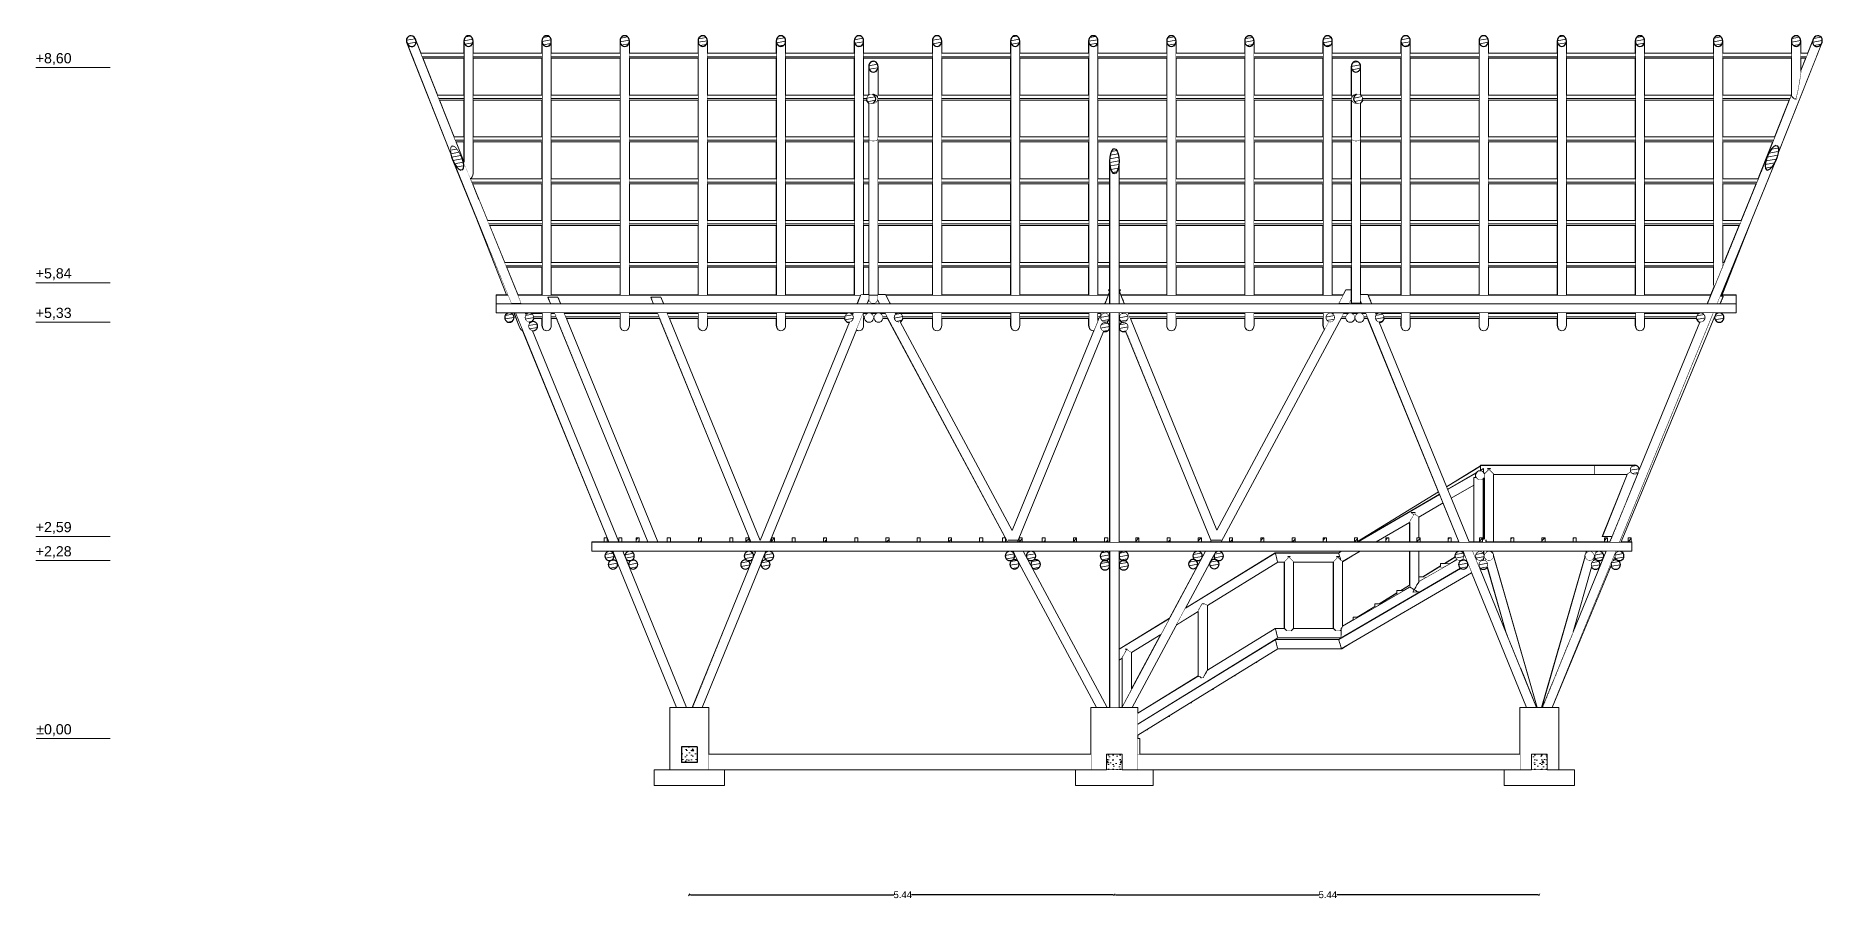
# Model space of a CAD drawing. Header units: millimetres. Extents: x -71878 to 121433, y -67383 to 83273.
# Drawn here: x -3855 to 19021, y -67280 to -56219 of the extents above; entities that cross this region are included whole.
import ezdxf

# ---------------------------------------------------------------- set-up
doc = ezdxf.new("R2010")
doc.units = ezdxf.units.MM
doc.header["$MEASUREMENT"] = 0
doc.set_wipeout_variables(frame=1)
doc.linetypes.add('Wipeout_Contour', pattern=[1000, 0, -1000])
for name, color, linetype, lineweight in [('0_Pluma_Nº__1', 7, 'Continuous', 0), ('ACOTACIONES', 7, 'Continuous', 9), ('COLUMNAS_Pluma_Nº__81', 7, 'Continuous', 30), ('ENTIRADO_Pluma_Nº__21', 7, 'Continuous', 5), ('VIGAS DE CIMENTACION_Pluma_Nº__21', 7, 'Continuous', 5), ('VIGAS DE CIMENTACION_Pluma_Nº__81', 7, 'Continuous', 30), ('Vigas_Pluma_Nº__81', 7, 'Continuous', 30)]:
    doc.layers.add(name, color=color, linetype=linetype, lineweight=lineweight)
for name, color, linetype, lineweight, true_color in [('0_Pluma_Nº__23', 7, 'Continuous', 5, 0x646464), ('COLUMNAS_Pluma_Nº__23', 7, 'Continuous', 5, 0x646464), ('ENTIRADO_Pluma_Nº__23', 7, 'Continuous', 5, 0x646464), ('Gradas_Pluma_Nº__23', 7, 'Continuous', 5, 0x646464), ('Losas_Pluma_Nº__23', 7, 'Continuous', 5, 0x646464), ('VIGAS DE CIMENTACION_Pluma_Nº__23', 7, 'Continuous', 5, 0x646464), ('Vigas_Pluma_Nº__23', 7, 'Continuous', 5, 0x646464)]:
    doc.layers.add(name, color=color, linetype=linetype, lineweight=lineweight, true_color=true_color)
for name, color, linetype in [('COLUMNAS', 7, 'Continuous'), ('ENTIRADO', 7, 'Continuous'), ('Gradas', 7, 'Continuous'), ('Losas', 7, 'Continuous'), ('Vigas', 7, 'Continuous'), ('VIGAS DE CIMENTACION', 7, 'Continuous')]:
    doc.layers.add(name, color=color, linetype=linetype)
doc.styles.add('Estilo_Generado_1', font='swiss.ttf')
doc.styles.add('Estilo_Generado_2', font='Arial.ttf')
doc.dimstyles.new('Estilo_Generado__1', dxfattribs={"dimtxt": 87.5, "dimasz": 19, "dimexe": 0.18, "dimexo": 0, "dimgap": 0.09, "dimtad": 0, "dimlfac": 0.001, "dimzin": 0, "dimdsep": 46, "dimtxsty": 'Estilo_Generado_2', "dimblk": 'ARROWHEAD_2', "dimblk1": 'ARROWHEAD_2', "dimblk2": 'ARROWHEAD_2', "dimcen": 0.09, "dimse1": 1, "dimse2": 1, "dimclrd": 7, "dimclre": 7, "dimclrt": 7, "dimadec": 0, "dimazin": 0, "dimtfac": 1, "dimtmove": 0, "dimatfit": 3, "dimfxl": 1, "dimtolj": 1, "dimtzin": 0, "dimarcsym": 0})
pattern_1 = [(10, (-22368.785, -65222.404), (-7.81417, 44.31635), [])]
pattern_2 = [(45, (-22368.78, -65222.4), (-79.5495, 79.5495), []), (45, (-22395.3, -65195.89), (-79.5495, 79.5495), [])]
pattern_3 = [(0, (-22368.8, -65222.4), (0, 311.7692), [30, -150]), (0, (-22278.8, -65066.52), (0, 311.7692), [30, -150]), (60, (-22368.8, -65222.4), (-270, 155.8846), [30, -150]), (60, (-22188.8, -65222.4), (-270, 155.8846), [30, -150]), (120, (-22338.8, -65222.4), (270, 155.8846), [30, -150]), (120, (-22158.8, -65222.4), (270, 155.8846), [30, -150]), (0, (-22368.785, -65192.404), (0, 60), [0, -60, 0, -90]), (45, (-22338.785, -65192.404), (-42.42641, 42.42641), [0, -45, 0, -75])]

msp = doc.modelspace()

# ---------------------------------------------------------------- texts
at = {"layer": '0_Pluma_Nº__1', "char_height": 130, "attachment_point": 1, "style": 'Estilo_Generado_1'}
for s, insert in [('\\A1;{\\fArial|b0|i0|c0|p34;+8,60}', (-3855.368, -56442.339)), ('\\A1;{\\fArial|b0|i0|c0|p34;+5,84}', (-3855.368, -59197.619)), ('\\A1;{\\fArial|b0|i0|c0|p34;+5,33}', (-3855.368, -59704.224)), ('\\A1;{\\fArial|b0|i0|c0|p34;+2,59}', (-3855.368, -62447.619)), ('\\A1;{\\fArial|b0|i0|c0|p34;+2,28}', (-3855.368, -62757.619)), ('\\A1;{\\fArial|b0|i0|c0|p34;±0,00}', (-3849.101, -65037.619))]:
    msp.add_mtext(s, dxfattribs=dict(at, insert=insert))

# ---------------------------------------------------------------- blocks, each defined once
blk = doc.blocks.new('ARROWHEAD_2')
at = {"color": 0, "linetype": 'Continuous', "lineweight": 0}
for p, q in [((0, 0), (-1, 0)), ((-0.4, -0.7), (0.4, 0.7))]:
    blk.add_line(p, q, dxfattribs=at)
blk = doc.blocks.new('*D1080')
at = {"layer": 'ACOTACIONES', "color": 7, "linetype": 'Continuous', "lineweight": -2, "transparency": 16777216}
for p, q in [((4532, -67222), (7134, -67222)), ((9937, -67222), (7360, -67222))]:
    blk.add_line(p, q, dxfattribs=at)
at = {"layer": 'Defpoints', "color": 0, "linetype": 'Continuous', "transparency": 16777216}
for p in [(4513, -67222), (9956, -67222), (9956, -67222)]:
    blk.add_point(p, dxfattribs=at)
at = {"layer": 'ACOTACIONES', "color": 7, "linetype": 'Continuous', "lineweight": -2, "transparency": 16777216, "xscale": 19, "yscale": 19, "zscale": 19, "rotation": 180}
blk.add_blockref('ARROWHEAD_2', (4513, -67222), dxfattribs=at)
at = {"layer": 'ACOTACIONES', "color": 7, "linetype": 'Continuous', "lineweight": -2, "transparency": 16777216, "xscale": 19, "yscale": 19, "zscale": 19}
blk.add_blockref('ARROWHEAD_2', (9956, -67222), dxfattribs=at)
at = {"layer": 'ACOTACIONES', "color": 7, "linetype": 'Continuous', "transparency": 16777216, "insert": (7247, -67222), "char_height": 87.5, "attachment_point": 5, "style": 'Estilo_Generado_2'}
blk.add_mtext('\\A1;5.44', dxfattribs=at)
blk = doc.blocks.new('*D1081')
at = {"layer": 'ACOTACIONES', "color": 7, "linetype": 'Continuous', "lineweight": -2, "transparency": 16777216}
for p, q in [((9975, -67222), (12577, -67222)), ((15380, -67222), (12803, -67222))]:
    blk.add_line(p, q, dxfattribs=at)
at = {"layer": 'Defpoints', "color": 0, "linetype": 'Continuous', "transparency": 16777216}
for p in [(9956, -67222), (15399, -67222), (15399, -67222)]:
    blk.add_point(p, dxfattribs=at)
at = {"layer": 'ACOTACIONES', "color": 7, "linetype": 'Continuous', "lineweight": -2, "transparency": 16777216, "xscale": 19, "yscale": 19, "zscale": 19, "rotation": 180}
blk.add_blockref('ARROWHEAD_2', (9956, -67222), dxfattribs=at)
at = {"layer": 'ACOTACIONES', "color": 7, "linetype": 'Continuous', "lineweight": -2, "transparency": 16777216, "xscale": 19, "yscale": 19, "zscale": 19}
blk.add_blockref('ARROWHEAD_2', (15399, -67222), dxfattribs=at)
at = {"layer": 'ACOTACIONES', "color": 7, "linetype": 'Continuous', "transparency": 16777216, "insert": (12690, -67222), "char_height": 87.5, "attachment_point": 5, "style": 'Estilo_Generado_2'}
blk.add_mtext('\\A1;5.44', dxfattribs=at)

# ---------------------------------------------------------------- dimensions: what is measured, and where the dimension line sits
at = {"layer": 'ACOTACIONES', "linetype": 'Continuous'}
for base, p1, p2, picture, middle in [((9956.185, -67222.404), (4513.163, -67222.404), (9956.185, -67222.404), '*D1080', (7247.011, -67222.404)), ((15399.206, -67222.404), (9956.185, -67222.404), (15399.206, -67222.404), '*D1081', (12690.032, -67222.404))]:
    dim = msp.add_linear_dim(base=base, p1=p1, p2=p2, dimstyle='Estilo_Generado__1', dxfattribs=at)
    dim.commit()
    dim.dimension.update_dxf_attribs({"geometry": picture, "text_midpoint": middle, "dimtype": 160})

# ---------------------------------------------------------------- hatches: boundary and pattern name
at = {"layer": 'Vigas', "linetype": 'Continuous', "lineweight": 0, "true_color": 0xffffff}
h = msp.add_hatch(dxfattribs=at)
h.set_pattern_fill('WOOD_0001', style=0, pattern_type=2)
h.set_pattern_definition(pattern_1)
h.paths.add_polyline_path([(2270.485, -59829.01), (2267.548, -59810.469), (2259.026, -59793.743), (2245.752, -59780.469), (2229.026, -59771.947), (2210.485, -59769.01), (2191.944, -59771.947), (2175.218, -59780.469), (2161.944, -59793.743), (2153.422, -59810.469), (2150.485, -59829.01), (2153.422, -59847.551), (2161.944, -59864.277), (2175.218, -59877.551), (2191.944, -59886.074), (2210.485, -59889.01), (2229.026, -59886.074), (2245.752, -59877.551), (2259.026, -59864.277), (2267.548, -59847.551)])
h = msp.add_hatch(dxfattribs=at)
h.set_pattern_fill('WOOD_0001', style=0, pattern_type=2)
h.set_pattern_definition(pattern_1)
h.paths.add_polyline_path([(2526.569, -59829.01), (2523.633, -59810.469), (2515.11, -59793.743), (2501.836, -59780.469), (2485.11, -59771.947), (2466.569, -59769.01), (2448.028, -59771.947), (2431.302, -59780.469), (2418.028, -59793.743), (2409.506, -59810.469), (2406.569, -59829.01), (2409.506, -59847.551), (2418.028, -59864.277), (2431.302, -59877.551), (2448.028, -59886.074), (2466.569, -59889.01), (2485.11, -59886.074), (2501.836, -59877.551), (2515.11, -59864.277), (2523.633, -59847.551)])
h = msp.add_hatch(dxfattribs=at)
h.set_pattern_fill('WOOD_0001', style=0, pattern_type=2)
h.set_pattern_definition(pattern_1)
h.paths.add_polyline_path([(2571.81, -59939.346), (2568.873, -59920.805), (2560.351, -59904.079), (2547.077, -59890.805), (2530.351, -59882.283), (2511.81, -59879.346), (2493.269, -59882.283), (2476.543, -59890.805), (2463.269, -59904.079), (2454.747, -59920.805), (2451.81, -59939.346), (2454.747, -59957.887), (2463.269, -59974.613), (2476.543, -59987.887), (2493.269, -59996.41), (2511.81, -59999.346), (2530.351, -59996.41), (2547.077, -59987.887), (2560.351, -59974.613), (2568.873, -59957.887)])
h = msp.add_hatch(dxfattribs=at)
h.set_pattern_fill('WOOD_0001', style=0, pattern_type=2)
h.set_pattern_definition(pattern_1)
h.paths.add_polyline_path([(6499.757, -59829.01), (6502.694, -59847.551), (6511.216, -59864.277), (6524.49, -59877.551), (6541.216, -59886.074), (6559.757, -59889.01), (6578.298, -59886.074), (6595.024, -59877.551), (6608.298, -59864.277), (6616.821, -59847.551), (6619.757, -59829.01), (6616.821, -59810.469), (6608.298, -59793.743), (6595.024, -59780.469), (6578.298, -59771.947), (6559.757, -59769.01), (6541.216, -59771.947), (6524.49, -59780.469), (6511.216, -59793.743), (6502.694, -59810.469)])
h = msp.add_hatch(dxfattribs=at)
h.set_pattern_fill('WOOD_0001', style=0, pattern_type=2)
h.set_pattern_definition(pattern_1)
h.paths.add_polyline_path([(7251.926, -59829.01), (7248.989, -59810.469), (7240.467, -59793.743), (7227.193, -59780.469), (7210.467, -59771.947), (7191.926, -59769.01), (7173.385, -59771.947), (7156.659, -59780.469), (7143.385, -59793.743), (7134.862, -59810.469), (7131.926, -59829.01), (7134.862, -59847.551), (7143.385, -59864.277), (7156.659, -59877.551), (7173.385, -59886.074), (7191.926, -59889.01), (7210.467, -59886.074), (7227.193, -59877.551), (7240.467, -59864.277), (7248.989, -59847.551)])
h = msp.add_hatch(dxfattribs=at)
h.set_pattern_fill('WOOD_0001', style=0, pattern_type=2)
h.set_pattern_definition(pattern_1)
h.paths.add_polyline_path([(9895.751, -59829.01), (9892.814, -59810.469), (9884.292, -59793.743), (9871.018, -59780.469), (9854.292, -59771.947), (9835.751, -59769.01), (9817.21, -59771.947), (9800.484, -59780.469), (9787.21, -59793.743), (9778.687, -59810.469), (9775.751, -59829.01), (9778.687, -59847.551), (9787.21, -59864.277), (9800.484, -59877.551), (9817.21, -59886.074), (9835.751, -59889.01), (9854.292, -59886.074), (9871.018, -59877.551), (9884.292, -59864.277), (9892.814, -59847.551)])
h = msp.add_hatch(dxfattribs=at)
h.set_pattern_fill('WOOD_0001', style=0, pattern_type=2)
h.set_pattern_definition(pattern_1)
h.paths.add_polyline_path([(9895.751, -59949.01), (9892.814, -59930.469), (9884.292, -59913.743), (9871.018, -59900.469), (9854.292, -59891.947), (9835.751, -59889.01), (9817.21, -59891.947), (9800.484, -59900.469), (9787.21, -59913.743), (9778.687, -59930.469), (9775.751, -59949.01), (9778.687, -59967.551), (9787.21, -59984.277), (9800.484, -59997.551), (9817.21, -60006.074), (9835.751, -60009.01), (9854.292, -60006.074), (9871.018, -59997.551), (9884.292, -59984.277), (9892.814, -59967.551)])
h = msp.add_hatch(dxfattribs=at)
h.set_pattern_fill('WOOD_0001', style=0, pattern_type=2)
h.set_pattern_definition(pattern_1)
h.paths.add_polyline_path([(10136.185, -59829.01), (10133.248, -59810.469), (10124.726, -59793.743), (10111.452, -59780.469), (10094.726, -59771.947), (10076.185, -59769.01), (10057.644, -59771.947), (10040.917, -59780.469), (10027.644, -59793.743), (10019.121, -59810.469), (10016.185, -59829.01), (10019.121, -59847.551), (10027.644, -59864.277), (10040.917, -59877.551), (10057.644, -59886.074), (10076.185, -59889.01), (10094.726, -59886.074), (10111.452, -59877.551), (10124.726, -59864.277), (10133.248, -59847.551)])
h = msp.add_hatch(dxfattribs=at)
h.set_pattern_fill('WOOD_0001', style=0, pattern_type=2)
h.set_pattern_definition(pattern_1)
h.paths.add_polyline_path([(10136.185, -59949.01), (10133.248, -59930.469), (10124.726, -59913.743), (10111.452, -59900.469), (10094.726, -59891.947), (10076.185, -59889.01), (10057.644, -59891.947), (10040.917, -59900.469), (10027.644, -59913.743), (10019.121, -59930.469), (10016.185, -59949.01), (10019.121, -59967.551), (10027.644, -59984.277), (10040.917, -59997.551), (10057.644, -60006.074), (10076.185, -60009.01), (10094.726, -60006.074), (10111.452, -59997.551), (10124.726, -59984.277), (10133.248, -59967.551)])
h = msp.add_hatch(dxfattribs=at)
h.set_pattern_fill('WOOD_0001', style=0, pattern_type=2)
h.set_pattern_definition(pattern_1)
h.paths.add_polyline_path([(12660.443, -59829.01), (12663.38, -59847.551), (12671.902, -59864.277), (12685.176, -59877.551), (12701.902, -59886.074), (12720.443, -59889.01), (12738.984, -59886.074), (12755.71, -59877.551), (12768.984, -59864.277), (12777.507, -59847.551), (12780.443, -59829.01), (12777.507, -59810.469), (12768.984, -59793.743), (12755.71, -59780.469), (12738.984, -59771.947), (12720.443, -59769.01), (12701.902, -59771.947), (12685.176, -59780.469), (12671.902, -59793.743), (12663.38, -59810.469)])
h = msp.add_hatch(dxfattribs=at)
h.set_pattern_fill('WOOD_0001', style=0, pattern_type=2)
h.set_pattern_definition(pattern_1)
h.paths.add_polyline_path([(13412.612, -59829.01), (13409.675, -59810.469), (13401.153, -59793.743), (13387.879, -59780.469), (13371.153, -59771.947), (13352.612, -59769.01), (13334.071, -59771.947), (13317.345, -59780.469), (13304.071, -59793.743), (13295.548, -59810.469), (13292.612, -59829.01), (13295.548, -59847.551), (13304.071, -59864.277), (13317.345, -59877.551), (13334.071, -59886.074), (13352.612, -59889.01), (13371.153, -59886.074), (13387.879, -59877.551), (13401.153, -59864.277), (13409.675, -59847.551)])
h = msp.add_hatch(dxfattribs=at)
h.set_pattern_fill('WOOD_0001', style=0, pattern_type=2)
h.set_pattern_definition(pattern_1)
h.paths.add_polyline_path([(17406.348, -59829.01), (17409.285, -59847.551), (17417.807, -59864.277), (17431.081, -59877.551), (17447.807, -59886.074), (17466.348, -59889.01), (17484.889, -59886.074), (17501.615, -59877.551), (17514.889, -59864.277), (17523.412, -59847.551), (17526.348, -59829.01), (17523.412, -59810.469), (17514.889, -59793.743), (17501.615, -59780.469), (17484.889, -59771.947), (17466.348, -59769.01), (17447.807, -59771.947), (17431.081, -59780.469), (17417.807, -59793.743), (17409.285, -59810.469)])
h = msp.add_hatch(dxfattribs=at)
h.set_pattern_fill('WOOD_0001', style=0, pattern_type=2)
h.set_pattern_definition(pattern_1)
h.paths.add_polyline_path([(17641.884, -59829.01), (17644.821, -59847.551), (17653.343, -59864.277), (17666.617, -59877.551), (17683.343, -59886.074), (17701.884, -59889.01), (17720.425, -59886.074), (17737.151, -59877.551), (17750.425, -59864.277), (17758.947, -59847.551), (17761.884, -59829.01), (17758.947, -59810.469), (17750.425, -59793.743), (17737.151, -59780.469), (17720.425, -59771.947), (17701.884, -59769.01), (17683.343, -59771.947), (17666.617, -59780.469), (17653.343, -59793.743), (17644.821, -59810.469)])
h = msp.add_hatch(dxfattribs=at)
h.set_pattern_fill('WOOD_0001', style=0, pattern_type=2)
h.set_pattern_definition(pattern_1)
h.paths.add_polyline_path([(16557.907, -61779.333), (16560.844, -61797.874), (16569.366, -61814.6), (16582.64, -61827.874), (16599.366, -61836.396), (16617.907, -61839.332), (16636.448, -61836.396), (16653.174, -61827.874), (16666.448, -61814.6), (16674.971, -61797.874), (16677.907, -61779.333), (16674.971, -61760.791), (16666.448, -61744.065), (16653.174, -61730.791), (16636.448, -61722.269), (16617.907, -61719.332), (16599.366, -61722.269), (16582.64, -61730.791), (16569.366, -61744.065), (16560.844, -61760.791)])
h = msp.add_hatch(dxfattribs=at)
h.set_pattern_fill('WOOD_0001', style=0, pattern_type=2)
h.set_pattern_definition(pattern_1)
h.paths.add_polyline_path([(3431.203, -62882.404), (3434.14, -62900.945), (3442.662, -62917.671), (3455.936, -62930.945), (3472.662, -62939.468), (3491.203, -62942.404), (3509.099, -62939.57), (3517.663, -62935.207), (3518.308, -62935.104), (3526.47, -62930.945), (3539.744, -62917.671), (3548.267, -62900.945), (3551.203, -62882.404), (3548.267, -62863.863), (3539.744, -62847.137), (3526.47, -62833.863), (3509.744, -62825.341), (3491.203, -62822.404), (3472.662, -62825.341), (3455.936, -62833.863), (3442.662, -62847.137), (3434.14, -62863.863)])
h = msp.add_hatch(dxfattribs=at)
h.set_pattern_fill('WOOD_0001', style=0, pattern_type=2)
h.set_pattern_definition(pattern_1)
h.paths.add_polyline_path([(3689.652, -62882.404), (3692.589, -62900.945), (3701.111, -62917.671), (3714.385, -62930.945), (3731.111, -62939.468), (3749.652, -62942.404), (3767.394, -62939.594), (3776.005, -62935.207), (3776.805, -62935.08), (3784.919, -62930.945), (3798.193, -62917.671), (3806.716, -62900.945), (3809.652, -62882.404), (3806.716, -62863.863), (3798.193, -62847.137), (3784.919, -62833.863), (3768.193, -62825.341), (3749.652, -62822.404), (3731.111, -62825.341), (3714.385, -62833.863), (3701.111, -62847.137), (3692.589, -62863.863)])
h = msp.add_hatch(dxfattribs=at)
h.set_pattern_fill('WOOD_0001', style=0, pattern_type=2)
h.set_pattern_definition(pattern_1)
h.paths.add_polyline_path([(5219.611, -62863.863), (5216.674, -62882.404), (5219.611, -62900.945), (5228.133, -62917.671), (5241.407, -62930.945), (5249.521, -62935.08), (5250.321, -62935.207), (5258.933, -62939.594), (5276.674, -62942.404), (5295.215, -62939.468), (5311.941, -62930.945), (5325.215, -62917.671), (5333.738, -62900.945), (5336.674, -62882.404), (5333.738, -62863.863), (5325.215, -62847.137), (5311.941, -62833.863), (5295.215, -62825.341), (5276.674, -62822.404), (5258.133, -62825.341), (5241.407, -62833.863), (5228.133, -62847.137)])
h = msp.add_hatch(dxfattribs=at)
h.set_pattern_fill('WOOD_0001', style=0, pattern_type=2)
h.set_pattern_definition(pattern_1)
h.paths.add_polyline_path([(5475.123, -62882.404), (5478.06, -62900.945), (5486.582, -62917.671), (5499.856, -62930.945), (5516.582, -62939.468), (5535.123, -62942.404), (5553.664, -62939.468), (5570.39, -62930.945), (5583.664, -62917.671), (5592.187, -62900.945), (5595.123, -62882.404), (5592.187, -62863.863), (5583.664, -62847.137), (5570.39, -62833.863), (5553.664, -62825.341), (5535.123, -62822.404), (5516.582, -62825.341), (5499.856, -62833.863), (5486.582, -62847.137), (5478.06, -62863.863)])
h = msp.add_hatch(dxfattribs=at)
h.set_pattern_fill('WOOD_0001', style=0, pattern_type=2)
h.set_pattern_definition(pattern_1)
h.paths.add_polyline_path([(8678.958, -62882.404), (8676.021, -62863.863), (8667.499, -62847.137), (8654.225, -62833.863), (8637.499, -62825.341), (8618.958, -62822.404), (8600.417, -62825.341), (8583.69, -62833.863), (8570.417, -62847.137), (8561.894, -62863.863), (8558.958, -62882.404), (8561.894, -62900.945), (8570.417, -62917.671), (8583.69, -62930.945), (8600.417, -62939.468), (8618.958, -62942.404), (8637.499, -62939.468), (8654.225, -62930.945), (8667.499, -62917.671), (8676.021, -62900.945)])
h = msp.add_hatch(dxfattribs=at)
h.set_pattern_fill('WOOD_0001', style=0, pattern_type=2)
h.set_pattern_definition(pattern_1)
h.paths.add_polyline_path([(8949.737, -62882.404), (8946.801, -62863.863), (8938.278, -62847.137), (8925.004, -62833.863), (8908.278, -62825.341), (8889.737, -62822.404), (8871.196, -62825.341), (8854.47, -62833.863), (8841.196, -62847.137), (8832.674, -62863.863), (8829.737, -62882.404), (8832.674, -62900.945), (8841.196, -62917.671), (8854.47, -62930.945), (8871.196, -62939.468), (8889.737, -62942.404), (8908.278, -62939.468), (8925.004, -62930.945), (8938.278, -62917.671), (8946.801, -62900.945)])
h = msp.add_hatch(dxfattribs=at)
h.set_pattern_fill('WOOD_0001', style=0, pattern_type=2)
h.set_pattern_definition(pattern_1)
h.paths.add_polyline_path([(9896.185, -62882.404), (9893.248, -62863.863), (9884.726, -62847.137), (9871.452, -62833.863), (9854.726, -62825.341), (9836.185, -62822.404), (9817.644, -62825.341), (9800.917, -62833.863), (9787.644, -62847.137), (9779.121, -62863.863), (9776.185, -62882.404), (9779.121, -62900.945), (9787.644, -62917.671), (9800.917, -62930.945), (9817.644, -62939.468), (9836.185, -62942.404), (9854.726, -62939.468), (9871.452, -62930.945), (9884.726, -62917.671), (9893.248, -62900.945)])
h = msp.add_hatch(dxfattribs=at)
h.set_pattern_fill('WOOD_0001', style=0, pattern_type=2)
h.set_pattern_definition(pattern_1)
h.paths.add_polyline_path([(10136.185, -62882.404), (10133.248, -62863.863), (10124.726, -62847.137), (10111.452, -62833.863), (10094.726, -62825.341), (10076.185, -62822.404), (10057.644, -62825.341), (10040.917, -62833.863), (10027.644, -62847.137), (10019.121, -62863.863), (10016.185, -62882.404), (10019.121, -62900.945), (10027.644, -62917.671), (10040.917, -62930.945), (10057.644, -62939.468), (10076.185, -62942.404), (10094.726, -62939.468), (10111.452, -62930.945), (10124.726, -62917.671), (10133.248, -62900.945)])
h = msp.add_hatch(dxfattribs=at)
h.set_pattern_fill('WOOD_0001', style=0, pattern_type=2)
h.set_pattern_definition(pattern_1)
h.paths.add_polyline_path([(10962.632, -62882.404), (10965.568, -62900.945), (10974.091, -62917.671), (10987.365, -62930.945), (11004.091, -62939.468), (11022.632, -62942.404), (11041.173, -62939.468), (11057.899, -62930.945), (11071.173, -62917.671), (11079.695, -62900.945), (11082.632, -62882.404), (11079.695, -62863.863), (11071.173, -62847.137), (11057.899, -62833.863), (11041.173, -62825.341), (11022.632, -62822.404), (11004.091, -62825.341), (10987.365, -62833.863), (10974.091, -62847.137), (10965.568, -62863.863)])
h = msp.add_hatch(dxfattribs=at)
h.set_pattern_fill('WOOD_0001', style=0, pattern_type=2)
h.set_pattern_definition(pattern_1)
h.paths.add_polyline_path([(11233.411, -62882.404), (11236.348, -62900.945), (11244.87, -62917.671), (11258.144, -62930.945), (11274.87, -62939.468), (11293.411, -62942.404), (11311.952, -62939.468), (11328.679, -62930.945), (11341.952, -62917.671), (11350.475, -62900.945), (11353.411, -62882.404), (11350.475, -62863.863), (11341.952, -62847.137), (11328.679, -62833.863), (11311.952, -62825.341), (11293.411, -62822.404), (11274.87, -62825.341), (11258.144, -62833.863), (11244.87, -62847.137), (11236.348, -62863.863)])
h = msp.add_hatch(dxfattribs=at)
h.set_pattern_fill('WOOD_0001', style=0, pattern_type=2)
h.set_pattern_definition(pattern_1)
h.paths.add_polyline_path([(14437.246, -62882.404), (14434.309, -62863.863), (14425.787, -62847.137), (14412.513, -62833.863), (14395.787, -62825.341), (14377.246, -62822.404), (14358.705, -62825.341), (14341.979, -62833.863), (14328.705, -62847.137), (14320.182, -62863.863), (14317.246, -62882.404), (14320.182, -62900.945), (14328.705, -62917.671), (14341.979, -62930.945), (14358.705, -62939.468), (14377.246, -62942.404), (14395.787, -62939.468), (14412.513, -62930.945), (14425.787, -62917.671), (14434.309, -62900.945)])
h = msp.add_hatch(dxfattribs=at)
h.set_pattern_fill('WOOD_0001', style=0, pattern_type=2)
h.set_pattern_definition(pattern_1)
h.paths.add_polyline_path([(14695.695, -62882.404), (14692.758, -62863.863), (14684.236, -62847.137), (14670.962, -62833.863), (14654.236, -62825.341), (14635.695, -62822.404), (14617.154, -62825.341), (14600.428, -62833.863), (14587.154, -62847.137), (14578.632, -62863.863), (14575.695, -62882.404), (14578.632, -62900.945), (14587.154, -62917.671), (14600.428, -62930.945), (14617.154, -62939.468), (14635.695, -62942.404), (14654.236, -62939.468), (14670.962, -62930.945), (14684.236, -62917.671), (14692.758, -62900.945)])
h = msp.add_hatch(dxfattribs=at)
h.set_pattern_fill('WOOD_0001', style=0, pattern_type=2)
h.set_pattern_definition(pattern_1)
h.paths.add_polyline_path([(16102.717, -62882.404), (16105.653, -62900.945), (16114.176, -62917.671), (16127.45, -62930.945), (16144.176, -62939.468), (16162.717, -62942.404), (16181.258, -62939.468), (16197.984, -62930.945), (16211.258, -62917.671), (16219.78, -62900.945), (16222.717, -62882.404), (16219.78, -62863.863), (16211.258, -62847.137), (16197.984, -62833.863), (16181.258, -62825.341), (16162.717, -62822.404), (16144.176, -62825.341), (16127.45, -62833.863), (16114.176, -62847.137), (16105.653, -62863.863)])
h = msp.add_hatch(dxfattribs=at)
h.set_pattern_fill('WOOD_0001', style=0, pattern_type=2)
h.set_pattern_definition(pattern_1)
h.paths.add_polyline_path([(16361.166, -62882.404), (16364.102, -62900.945), (16372.625, -62917.671), (16385.899, -62930.945), (16402.625, -62939.468), (16421.166, -62942.404), (16439.707, -62939.468), (16456.433, -62930.945), (16469.707, -62917.671), (16478.229, -62900.945), (16481.166, -62882.404), (16478.229, -62863.863), (16469.707, -62847.137), (16456.433, -62833.863), (16439.707, -62825.341), (16421.166, -62822.404), (16402.625, -62825.341), (16385.899, -62833.863), (16372.625, -62847.137), (16364.102, -62863.863)])
h = msp.add_hatch(dxfattribs=at)
h.set_pattern_fill('WOOD_0001', style=0, pattern_type=2)
h.set_pattern_definition(pattern_1)
h.paths.add_polyline_path([(3734.546, -62992.27), (3737.483, -63010.811), (3746.005, -63027.537), (3759.279, -63040.811), (3776.005, -63049.333), (3794.546, -63052.27), (3813.087, -63049.333), (3829.813, -63040.811), (3843.087, -63027.537), (3851.61, -63010.811), (3854.546, -62992.27), (3851.61, -62973.729), (3843.087, -62957.003), (3829.813, -62943.729), (3813.087, -62935.207), (3794.546, -62932.27), (3776.005, -62935.207), (3759.279, -62943.729), (3746.005, -62957.003), (3737.483, -62973.729)])
h = msp.add_hatch(dxfattribs=at)
h.set_pattern_fill('WOOD_0001', style=0, pattern_type=2)
h.set_pattern_definition(pattern_1)
h.paths.add_polyline_path([(5291.78, -62992.27), (5288.844, -62973.729), (5280.321, -62957.003), (5267.047, -62943.729), (5250.321, -62935.207), (5231.78, -62932.27), (5213.239, -62935.207), (5196.513, -62943.729), (5183.239, -62957.003), (5174.717, -62973.729), (5171.78, -62992.27), (5174.717, -63010.811), (5183.239, -63027.537), (5196.513, -63040.811), (5213.239, -63049.333), (5231.78, -63052.27), (5250.321, -63049.333), (5267.047, -63040.811), (5280.321, -63027.537), (5288.844, -63010.811)])
h = msp.add_hatch(dxfattribs=at)
h.set_pattern_fill('WOOD_0001', style=0, pattern_type=2)
h.set_pattern_definition(pattern_1)
h.paths.add_polyline_path([(9008.507, -62990.249), (9005.571, -62971.708), (8997.048, -62954.982), (8983.774, -62941.708), (8967.048, -62933.186), (8948.507, -62930.249), (8929.966, -62933.186), (8913.24, -62941.708), (8899.966, -62954.982), (8891.444, -62971.708), (8888.507, -62990.249), (8891.444, -63008.79), (8899.966, -63025.516), (8913.24, -63038.79), (8929.966, -63047.313), (8948.507, -63050.249), (8967.048, -63047.313), (8983.774, -63038.79), (8997.048, -63025.516), (9005.571, -63008.79)])
h = msp.add_hatch(dxfattribs=at)
h.set_pattern_fill('WOOD_0001', style=0, pattern_type=2)
h.set_pattern_definition(pattern_1)
h.paths.add_polyline_path([(9896.185, -63002.404), (9893.248, -62983.863), (9884.726, -62967.137), (9871.452, -62953.863), (9854.726, -62945.341), (9836.185, -62942.404), (9817.644, -62945.341), (9800.917, -62953.863), (9787.644, -62967.137), (9779.121, -62983.863), (9776.185, -63002.404), (9779.121, -63020.945), (9787.644, -63037.671), (9800.917, -63050.945), (9817.644, -63059.468), (9836.185, -63062.404), (9854.726, -63059.468), (9871.452, -63050.945), (9884.726, -63037.671), (9893.248, -63020.945)])
h = msp.add_hatch(dxfattribs=at)
h.set_pattern_fill('WOOD_0001', style=0, pattern_type=2)
h.set_pattern_definition(pattern_1)
h.paths.add_polyline_path([(10136.185, -63002.404), (10133.248, -62983.863), (10124.726, -62967.137), (10111.452, -62953.863), (10094.726, -62945.341), (10076.185, -62942.404), (10057.644, -62945.341), (10040.917, -62953.863), (10027.644, -62967.137), (10019.121, -62983.863), (10016.185, -63002.404), (10019.121, -63020.945), (10027.644, -63037.671), (10040.917, -63050.945), (10057.644, -63059.468), (10076.185, -63062.404), (10094.726, -63059.468), (10111.452, -63050.945), (10124.726, -63037.671), (10133.248, -63020.945)])
h = msp.add_hatch(dxfattribs=at)
h.set_pattern_fill('WOOD_0001', style=0, pattern_type=2)
h.set_pattern_definition(pattern_1)
h.paths.add_polyline_path([(10905.493, -62987.048), (10908.429, -63005.59), (10916.952, -63022.316), (10930.226, -63035.59), (10946.952, -63044.112), (10965.493, -63047.048), (10984.034, -63044.112), (11000.76, -63035.59), (11014.034, -63022.316), (11022.556, -63005.59), (11025.493, -62987.048), (11022.556, -62968.507), (11014.034, -62951.781), (11000.76, -62938.507), (10984.034, -62929.985), (10965.493, -62927.048), (10946.952, -62929.985), (10930.226, -62938.507), (10916.952, -62951.781), (10908.429, -62968.507)])
h = msp.add_hatch(dxfattribs=at)
h.set_pattern_fill('WOOD_0001', style=0, pattern_type=2)
h.set_pattern_definition(pattern_1)
h.paths.add_polyline_path([(14621.013, -62993.223), (14623.949, -63011.764), (14632.471, -63028.49), (14645.745, -63041.764), (14662.472, -63050.286), (14681.013, -63053.223), (14699.554, -63050.286), (14716.28, -63041.764), (14729.554, -63028.49), (14738.076, -63011.764), (14741.013, -62993.223), (14738.076, -62974.682), (14729.554, -62957.956), (14716.28, -62944.682), (14699.554, -62936.16), (14681.013, -62933.223), (14662.472, -62936.16), (14645.745, -62944.682), (14632.471, -62957.956), (14623.949, -62974.682)])
h = msp.add_hatch(dxfattribs=at)
h.set_pattern_fill('WOOD_0001', style=0, pattern_type=2)
h.set_pattern_definition(pattern_1)
h.paths.add_polyline_path([(16177.168, -62993.127), (16174.231, -62974.586), (16165.709, -62957.86), (16152.435, -62944.586), (16135.709, -62936.064), (16117.168, -62933.127), (16098.627, -62936.064), (16081.901, -62944.586), (16068.627, -62957.86), (16060.104, -62974.586), (16057.168, -62993.127), (16060.104, -63011.668), (16068.627, -63028.394), (16081.901, -63041.668), (16098.627, -63050.191), (16117.168, -63053.127), (16135.709, -63050.191), (16152.435, -63041.668), (16165.709, -63028.394), (16174.231, -63011.668)])
at = {"layer": 'VIGAS DE CIMENTACION', "linetype": 'Continuous', "lineweight": 0, "true_color": 0x000000}
h = msp.add_hatch(dxfattribs=at)
h.set_pattern_fill('HORMIGóN_ARMADO_0001', color=18, style=0, pattern_type=2)
h.set_pattern_definition(pattern_3)
h.paths.add_polyline_path([(4413.163, -65326.297), (4413.163, -65526.297), (4613.163, -65526.297), (4613.163, -65326.297)])

# ---------------------------------------------------------------- linework, layer by layer
at = {"layer": '0_Pluma_Nº__23', "linetype": 'Continuous'}
for p, q in [((-3855.368, -56627.124), (-3404.255, -56627.124)), ((-3204.255, -56627.124), (-3404.255, -56627.124)), ((-3204.255, -56627.124), (-3104.255, -56627.124)), ((-3004.255, -56627.124), (-3104.255, -56627.124)), ((-2904.255, -56627.124), (-3004.255, -56627.124)), ((-3855.368, -59382.404), (-3404.255, -59382.404)), ((-3204.255, -59382.404), (-3404.255, -59382.404)), ((-3204.255, -59382.404), (-3104.255, -59382.404)), ((-3004.255, -59382.404), (-3104.255, -59382.404)), ((-2904.255, -59382.404), (-3004.255, -59382.404)), ((-3855.368, -59889.01), (-3404.255, -59889.01)), ((-3204.255, -59889.01), (-3404.255, -59889.01)), ((-3204.255, -59889.01), (-3104.255, -59889.01)), ((-3004.255, -59889.01), (-3104.255, -59889.01)), ((-2904.255, -59889.01), (-3004.255, -59889.01)), ((-3855.368, -62632.404), (-3404.255, -62632.404)), ((-3204.255, -62632.404), (-3404.255, -62632.404)), ((-3204.255, -62632.404), (-3104.255, -62632.404)), ((-3004.255, -62632.404), (-3104.255, -62632.404)), ((-2904.255, -62632.404), (-3004.255, -62632.404)), ((-3855.368, -62942.404), (-3404.255, -62942.404)), ((-3204.255, -62942.404), (-3404.255, -62942.404)), ((-3204.255, -62942.404), (-3104.255, -62942.404)), ((-3004.255, -62942.404), (-3104.255, -62942.404)), ((-2904.255, -62942.404), (-3004.255, -62942.404)), ((-3849.101, -65222.404), (-3404.255, -65222.404)), ((-3204.255, -65222.404), (-3404.255, -65222.404)), ((-3204.255, -65222.404), (-3104.255, -65222.404)), ((-3004.255, -65222.404), (-3104.255, -65222.404)), ((-2904.255, -65222.404), (-3004.255, -65222.404))]:
    msp.add_line(p, q, dxfattribs=at)
at = {"layer": 'COLUMNAS_Pluma_Nº__81', "linetype": 'Continuous'}
for p, q in [((1468.092, -57628.545), (1456.028, -57647.208)), ((1486.881, -57625.031), (1468.092, -57628.545))]:
    msp.add_line(p, q, dxfattribs=at)
at = {"layer": 'VIGAS DE CIMENTACION_Pluma_Nº__81', "linetype": 'Continuous'}
for p, q in [((4613.163, -65326.297), (4413.163, -65326.297)), ((4413.163, -65326.297), (4413.163, -65526.297)), ((4613.163, -65326.297), (4613.163, -65526.297)), ((4613.163, -65526.297), (4413.163, -65526.297))]:
    msp.add_line(p, q, dxfattribs=at)
at = {"layer": 'Vigas_Pluma_Nº__81', "linetype": 'Continuous'}
for p, q in [((3526.47, -62930.945), (3518.308, -62935.104)), ((3767.394, -62939.594), (3759.279, -62943.729)), ((3784.919, -62930.945), (3776.805, -62935.08)), ((5241.407, -62930.945), (5249.521, -62935.08)), ((5258.933, -62939.594), (5267.047, -62943.729)), ((5499.856, -62930.945), (5508.22, -62935.207))]:
    msp.add_line(p, q, dxfattribs=at)
at = {"layer": 'Vigas_Pluma_Nº__81', "linetype": 'Continuous', "flags": 128}
for points in [[(2150.485, -59829.01), (2153.422, -59847.551), (2161.944, -59864.277), (2175.218, -59877.551), (2191.944, -59886.074), (2210.485, -59889.01), (2229.026, -59886.074), (2245.752, -59877.551), (2259.026, -59864.277), (2267.548, -59847.551), (2270.485, -59829.01), (2267.548, -59810.469), (2259.026, -59793.743), (2245.752, -59780.469), (2229.026, -59771.947), (2210.485, -59769.01), (2191.944, -59771.947), (2175.218, -59780.469), (2161.944, -59793.743), (2153.422, -59810.469)], [(2409.506, -59847.551), (2418.028, -59864.277), (2431.302, -59877.551), (2448.028, -59886.074), (2466.569, -59889.01), (2485.11, -59886.074), (2501.836, -59877.551), (2515.11, -59864.277), (2523.633, -59847.551), (2526.569, -59829.01), (2523.633, -59810.469), (2515.11, -59793.743), (2501.836, -59780.469), (2485.11, -59771.947), (2466.569, -59769.01), (2448.028, -59771.947), (2431.302, -59780.469), (2418.028, -59793.743), (2409.506, -59810.469), (2406.569, -59829.01)], [(2454.747, -59957.887), (2463.269, -59974.613), (2476.543, -59987.887), (2493.269, -59996.41), (2511.81, -59999.346), (2530.351, -59996.41), (2547.077, -59987.887), (2560.351, -59974.613), (2568.873, -59957.887), (2571.81, -59939.346), (2568.873, -59920.805), (2560.351, -59904.079), (2547.077, -59890.805), (2530.351, -59882.283), (2511.81, -59879.346), (2493.269, -59882.283), (2476.543, -59890.805), (2463.269, -59904.079), (2454.747, -59920.805), (2451.81, -59939.346)], [(6499.757, -59829.01), (6502.694, -59847.551), (6511.216, -59864.277), (6524.49, -59877.551), (6541.216, -59886.074), (6559.757, -59889.01), (6578.298, -59886.074), (6595.024, -59877.551), (6608.298, -59864.277), (6616.821, -59847.551), (6619.757, -59829.01), (6616.821, -59810.469), (6608.298, -59793.743), (6595.024, -59780.469), (6578.298, -59771.947), (6559.757, -59769.01), (6541.216, -59771.947), (6524.49, -59780.469), (6511.216, -59793.743), (6502.694, -59810.469)], [(7131.926, -59829.01), (7134.862, -59847.551), (7143.385, -59864.277), (7156.659, -59877.551), (7173.385, -59886.074), (7191.926, -59889.01), (7210.467, -59886.074), (7227.193, -59877.551), (7240.467, -59864.277), (7248.989, -59847.551), (7251.926, -59829.01), (7248.989, -59810.469), (7240.467, -59793.743), (7227.193, -59780.469), (7210.467, -59771.947), (7191.926, -59769.01), (7173.385, -59771.947), (7156.659, -59780.469), (7143.385, -59793.743), (7134.862, -59810.469)], [(9778.687, -59847.551), (9787.21, -59864.277), (9800.484, -59877.551), (9817.21, -59886.074), (9835.751, -59889.01), (9854.292, -59886.074), (9871.018, -59877.551), (9884.292, -59864.277), (9892.814, -59847.551), (9895.751, -59829.01), (9892.814, -59810.469), (9884.292, -59793.743), (9871.018, -59780.469), (9854.292, -59771.947), (9835.751, -59769.01), (9817.21, -59771.947), (9800.484, -59780.469), (9787.21, -59793.743), (9778.687, -59810.469), (9775.751, -59829.01)], [(9778.687, -59967.551), (9787.21, -59984.277), (9800.484, -59997.551), (9817.21, -60006.074), (9835.751, -60009.01), (9854.292, -60006.074), (9871.018, -59997.551), (9884.292, -59984.277), (9892.814, -59967.551), (9895.751, -59949.01), (9892.814, -59930.469), (9884.292, -59913.743), (9871.018, -59900.469), (9854.292, -59891.947), (9835.751, -59889.01), (9817.21, -59891.947), (9800.484, -59900.469), (9787.21, -59913.743), (9778.687, -59930.469), (9775.751, -59949.01)], [(10016.185, -59829.01), (10019.121, -59847.551), (10027.644, -59864.277), (10040.917, -59877.551), (10057.644, -59886.074), (10076.185, -59889.01), (10094.726, -59886.074), (10111.452, -59877.551), (10124.726, -59864.277), (10133.248, -59847.551), (10136.185, -59829.01), (10133.248, -59810.469), (10124.726, -59793.743), (10111.452, -59780.469), (10094.726, -59771.947), (10076.185, -59769.01), (10057.644, -59771.947), (10040.917, -59780.469), (10027.644, -59793.743), (10019.121, -59810.469)], [(10016.185, -59949.01), (10019.121, -59967.551), (10027.644, -59984.277), (10040.917, -59997.551), (10057.644, -60006.074), (10076.185, -60009.01), (10094.726, -60006.074), (10111.452, -59997.551), (10124.726, -59984.277), (10133.248, -59967.551), (10136.185, -59949.01), (10133.248, -59930.469), (10124.726, -59913.743), (10111.452, -59900.469), (10094.726, -59891.947), (10076.185, -59889.01), (10057.644, -59891.947), (10040.917, -59900.469), (10027.644, -59913.743), (10019.121, -59930.469)], [(12663.38, -59847.551), (12671.902, -59864.277), (12685.176, -59877.551), (12701.902, -59886.074), (12720.443, -59889.01), (12738.984, -59886.074), (12755.71, -59877.551), (12768.984, -59864.277), (12777.507, -59847.551), (12780.443, -59829.01), (12777.507, -59810.469), (12768.984, -59793.743), (12755.71, -59780.469), (12738.984, -59771.947), (12720.443, -59769.01), (12701.902, -59771.947), (12685.176, -59780.469), (12671.902, -59793.743), (12663.38, -59810.469), (12660.443, -59829.01)], [(13295.548, -59847.551), (13304.071, -59864.277), (13317.345, -59877.551), (13334.071, -59886.074), (13352.612, -59889.01), (13371.153, -59886.074), (13387.879, -59877.551), (13401.153, -59864.277), (13409.675, -59847.551), (13412.612, -59829.01), (13409.675, -59810.469), (13401.153, -59793.743), (13387.879, -59780.469), (13371.153, -59771.947), (13352.612, -59769.01), (13334.071, -59771.947), (13317.345, -59780.469), (13304.071, -59793.743), (13295.548, -59810.469), (13292.612, -59829.01)], [(17409.285, -59847.551), (17417.807, -59864.277), (17431.081, -59877.551), (17447.807, -59886.074), (17466.348, -59889.01), (17484.889, -59886.074), (17501.615, -59877.551), (17514.889, -59864.277), (17523.412, -59847.551), (17526.348, -59829.01), (17523.412, -59810.469), (17514.889, -59793.743), (17501.615, -59780.469), (17484.889, -59771.947), (17466.348, -59769.01), (17447.807, -59771.947), (17431.081, -59780.469), (17417.807, -59793.743), (17409.285, -59810.469), (17406.348, -59829.01)], [(17644.821, -59847.551), (17653.343, -59864.277), (17666.617, -59877.551), (17683.343, -59886.074), (17701.884, -59889.01), (17720.425, -59886.074), (17737.151, -59877.551), (17750.425, -59864.277), (17758.947, -59847.551), (17761.884, -59829.01), (17758.947, -59810.469), (17750.425, -59793.743), (17737.151, -59780.469), (17720.425, -59771.947), (17701.884, -59769.01), (17683.343, -59771.947), (17666.617, -59780.469), (17653.343, -59793.743), (17644.821, -59810.469), (17641.884, -59829.01)], [(16557.907, -61779.333), (16560.844, -61797.874), (16569.366, -61814.6), (16582.64, -61827.874), (16599.366, -61836.396), (16617.907, -61839.332), (16636.448, -61836.396), (16653.174, -61827.874), (16666.448, -61814.6), (16674.971, -61797.874), (16677.907, -61779.333), (16674.971, -61760.791), (16666.448, -61744.065), (16653.174, -61730.791), (16636.448, -61722.269), (16617.907, -61719.332), (16599.366, -61722.269), (16582.64, -61730.791), (16569.366, -61744.065), (16560.844, -61760.791)], [(8558.958, -62882.404), (8561.894, -62900.945), (8570.417, -62917.671), (8583.69, -62930.945), (8600.417, -62939.468), (8618.958, -62942.404), (8637.499, -62939.468), (8654.225, -62930.945), (8667.499, -62917.671), (8676.021, -62900.945), (8678.958, -62882.404), (8676.021, -62863.863), (8667.499, -62847.137), (8654.225, -62833.863), (8637.499, -62825.341), (8618.958, -62822.404), (8600.417, -62825.341), (8583.69, -62833.863), (8570.417, -62847.137), (8561.894, -62863.863)], [(8832.674, -62900.945), (8841.196, -62917.671), (8854.47, -62930.945), (8871.196, -62939.468), (8889.737, -62942.404), (8908.278, -62939.468), (8925.004, -62930.945), (8938.278, -62917.671), (8946.801, -62900.945), (8949.737, -62882.404), (8946.801, -62863.863), (8938.278, -62847.137), (8925.004, -62833.863), (8908.278, -62825.341), (8889.737, -62822.404), (8871.196, -62825.341), (8854.47, -62833.863), (8841.196, -62847.137), (8832.674, -62863.863), (8829.737, -62882.404)], [(9779.121, -62900.945), (9787.644, -62917.671), (9800.917, -62930.945), (9817.644, -62939.468), (9836.185, -62942.404), (9854.726, -62939.468), (9871.452, -62930.945), (9884.726, -62917.671), (9893.248, -62900.945), (9896.185, -62882.404), (9893.248, -62863.863), (9884.726, -62847.137), (9871.452, -62833.863), (9854.726, -62825.341), (9836.185, -62822.404), (9817.644, -62825.341), (9800.917, -62833.863), (9787.644, -62847.137), (9779.121, -62863.863), (9776.185, -62882.404)], [(10019.121, -62900.945), (10027.644, -62917.671), (10040.917, -62930.945), (10057.644, -62939.468), (10076.185, -62942.404), (10094.726, -62939.468), (10111.452, -62930.945), (10124.726, -62917.671), (10133.248, -62900.945), (10136.185, -62882.404), (10133.248, -62863.863), (10124.726, -62847.137), (10111.452, -62833.863), (10094.726, -62825.341), (10076.185, -62822.404), (10057.644, -62825.341), (10040.917, -62833.863), (10027.644, -62847.137), (10019.121, -62863.863), (10016.185, -62882.404)], [(10962.632, -62882.404), (10965.568, -62900.945), (10974.091, -62917.671), (10987.365, -62930.945), (11004.091, -62939.468), (11022.632, -62942.404), (11041.173, -62939.468), (11057.899, -62930.945), (11071.173, -62917.671), (11079.695, -62900.945), (11082.632, -62882.404), (11079.695, -62863.863), (11071.173, -62847.137), (11057.899, -62833.863), (11041.173, -62825.341), (11022.632, -62822.404), (11004.091, -62825.341), (10987.365, -62833.863), (10974.091, -62847.137), (10965.568, -62863.863)], [(11236.348, -62900.945), (11244.87, -62917.671), (11258.144, -62930.945), (11274.87, -62939.468), (11293.411, -62942.404), (11311.952, -62939.468), (11328.679, -62930.945), (11341.952, -62917.671), (11350.475, -62900.945), (11353.411, -62882.404), (11350.475, -62863.863), (11341.952, -62847.137), (11328.679, -62833.863), (11311.952, -62825.341), (11293.411, -62822.404), (11274.87, -62825.341), (11258.144, -62833.863), (11244.87, -62847.137), (11236.348, -62863.863), (11233.411, -62882.404)], [(14317.246, -62882.404), (14320.182, -62900.945), (14328.705, -62917.671), (14341.979, -62930.945), (14358.705, -62939.468), (14377.246, -62942.404), (14395.787, -62939.468), (14412.513, -62930.945), (14425.787, -62917.671), (14434.309, -62900.945), (14437.246, -62882.404), (14434.309, -62863.863), (14425.787, -62847.137), (14412.513, -62833.863), (14395.787, -62825.341), (14377.246, -62822.404), (14358.705, -62825.341), (14341.979, -62833.863), (14328.705, -62847.137), (14320.182, -62863.863)], [(14578.632, -62900.945), (14587.154, -62917.671), (14600.428, -62930.945), (14617.154, -62939.468), (14635.695, -62942.404), (14654.236, -62939.468), (14670.962, -62930.945), (14684.236, -62917.671), (14692.758, -62900.945), (14695.695, -62882.404), (14692.758, -62863.863), (14684.236, -62847.137), (14670.962, -62833.863), (14654.236, -62825.341), (14635.695, -62822.404), (14617.154, -62825.341), (14600.428, -62833.863), (14587.154, -62847.137), (14578.632, -62863.863), (14575.695, -62882.404)], [(16105.653, -62900.945), (16114.176, -62917.671), (16127.45, -62930.945), (16144.176, -62939.468), (16162.717, -62942.404), (16181.258, -62939.468), (16197.984, -62930.945), (16211.258, -62917.671), (16219.78, -62900.945), (16222.717, -62882.404), (16219.78, -62863.863), (16211.258, -62847.137), (16197.984, -62833.863), (16181.258, -62825.341), (16162.717, -62822.404), (16144.176, -62825.341), (16127.45, -62833.863), (16114.176, -62847.137), (16105.653, -62863.863), (16102.717, -62882.404)], [(16364.102, -62900.945), (16372.625, -62917.671), (16385.899, -62930.945), (16402.625, -62939.468), (16421.166, -62942.404), (16439.707, -62939.468), (16456.433, -62930.945), (16469.707, -62917.671), (16478.229, -62900.945), (16481.166, -62882.404), (16478.229, -62863.863), (16469.707, -62847.137), (16456.433, -62833.863), (16439.707, -62825.341), (16421.166, -62822.404), (16402.625, -62825.341), (16385.899, -62833.863), (16372.625, -62847.137), (16364.102, -62863.863), (16361.166, -62882.404)], [(8891.444, -63008.79), (8899.966, -63025.516), (8913.24, -63038.79), (8929.966, -63047.313), (8948.507, -63050.249), (8967.048, -63047.313), (8983.774, -63038.79), (8997.048, -63025.516), (9005.571, -63008.79), (9008.507, -62990.249), (9005.571, -62971.708), (8997.048, -62954.982), (8983.774, -62941.708), (8967.048, -62933.186), (8948.507, -62930.249), (8929.966, -62933.186), (8913.24, -62941.708), (8899.966, -62954.982), (8891.444, -62971.708), (8888.507, -62990.249)], [(9776.185, -63002.404), (9779.121, -63020.945), (9787.644, -63037.671), (9800.917, -63050.945), (9817.644, -63059.468), (9836.185, -63062.404), (9854.726, -63059.468), (9871.452, -63050.945), (9884.726, -63037.671), (9893.248, -63020.945), (9896.185, -63002.404), (9893.248, -62983.863), (9884.726, -62967.137), (9871.452, -62953.863), (9854.726, -62945.341), (9836.185, -62942.404), (9817.644, -62945.341), (9800.917, -62953.863), (9787.644, -62967.137), (9779.121, -62983.863)], [(10019.121, -63020.945), (10027.644, -63037.671), (10040.917, -63050.945), (10057.644, -63059.468), (10076.185, -63062.404), (10094.726, -63059.468), (10111.452, -63050.945), (10124.726, -63037.671), (10133.248, -63020.945), (10136.185, -63002.404), (10133.248, -62983.863), (10124.726, -62967.137), (10111.452, -62953.863), (10094.726, -62945.341), (10076.185, -62942.404), (10057.644, -62945.341), (10040.917, -62953.863), (10027.644, -62967.137), (10019.121, -62983.863), (10016.185, -63002.404)], [(10908.429, -63005.59), (10916.952, -63022.316), (10930.226, -63035.59), (10946.952, -63044.112), (10965.493, -63047.048), (10984.034, -63044.112), (11000.76, -63035.59), (11014.034, -63022.316), (11022.556, -63005.59), (11025.493, -62987.048), (11022.556, -62968.507), (11014.034, -62951.781), (11000.76, -62938.507), (10984.034, -62929.985), (10965.493, -62927.048), (10946.952, -62929.985), (10930.226, -62938.507), (10916.952, -62951.781), (10908.429, -62968.507), (10905.493, -62987.048)], [(14623.949, -63011.764), (14632.471, -63028.49), (14645.745, -63041.764), (14662.472, -63050.286), (14681.013, -63053.223), (14699.554, -63050.286), (14716.28, -63041.764), (14729.554, -63028.49), (14738.076, -63011.764), (14741.013, -62993.223), (14738.076, -62974.682), (14729.554, -62957.956), (14716.28, -62944.682), (14699.554, -62936.16), (14681.013, -62933.223), (14662.472, -62936.16), (14645.745, -62944.682), (14632.471, -62957.956), (14623.949, -62974.682), (14621.013, -62993.223)], [(16057.168, -62993.127), (16060.104, -63011.668), (16068.627, -63028.394), (16081.901, -63041.668), (16098.627, -63050.191), (16117.168, -63053.127), (16135.709, -63050.191), (16152.435, -63041.668), (16165.709, -63028.394), (16174.231, -63011.668), (16177.168, -62993.127), (16174.231, -62974.586), (16165.709, -62957.86), (16152.435, -62944.586), (16135.709, -62936.064), (16117.168, -62933.127), (16098.627, -62936.064), (16081.901, -62944.586), (16068.627, -62957.86), (16060.104, -62974.586)]]:
    msp.add_lwpolyline(points, close=True, dxfattribs=at)
for points in [[(3526.47, -62930.945), (3539.744, -62917.671), (3548.267, -62900.945), (3551.203, -62882.404), (3548.267, -62863.863), (3539.744, -62847.137), (3526.47, -62833.863), (3509.744, -62825.341), (3491.203, -62822.404), (3472.662, -62825.341), (3455.936, -62833.863), (3442.662, -62847.137), (3434.14, -62863.863), (3431.203, -62882.404), (3434.14, -62900.945), (3442.662, -62917.671), (3455.936, -62930.945), (3472.662, -62939.468), (3491.203, -62942.404), (3509.099, -62939.57)], [(3784.919, -62930.945), (3798.193, -62917.671), (3806.716, -62900.945), (3809.652, -62882.404), (3806.716, -62863.863), (3798.193, -62847.137), (3784.919, -62833.863), (3768.193, -62825.341), (3749.652, -62822.404), (3731.111, -62825.341), (3714.385, -62833.863), (3701.111, -62847.137), (3692.589, -62863.863), (3689.652, -62882.404), (3692.589, -62900.945), (3701.111, -62917.671), (3714.385, -62930.945), (3731.111, -62939.468), (3749.652, -62942.404), (3767.394, -62939.594)], [(5258.933, -62939.594), (5276.674, -62942.404), (5295.215, -62939.468), (5311.941, -62930.945), (5325.215, -62917.671), (5333.738, -62900.945), (5336.674, -62882.404), (5333.738, -62863.863), (5325.215, -62847.137), (5311.941, -62833.863), (5295.215, -62825.341), (5276.674, -62822.404), (5258.133, -62825.341), (5241.407, -62833.863), (5228.133, -62847.137), (5219.611, -62863.863), (5216.674, -62882.404), (5219.611, -62900.945), (5228.133, -62917.671), (5241.407, -62930.945)], [(5516.582, -62939.468), (5535.123, -62942.404), (5553.664, -62939.468), (5570.39, -62930.945), (5583.664, -62917.671), (5592.187, -62900.945), (5595.123, -62882.404), (5592.187, -62863.863), (5583.664, -62847.137), (5570.39, -62833.863), (5553.664, -62825.341), (5535.123, -62822.404), (5516.582, -62825.341), (5499.856, -62833.863), (5486.582, -62847.137), (5478.06, -62863.863), (5475.123, -62882.404), (5478.06, -62900.945), (5486.582, -62917.671), (5499.856, -62930.945)], [(3759.279, -62943.729), (3746.005, -62957.003), (3737.483, -62973.729), (3734.546, -62992.27), (3737.483, -63010.811), (3746.005, -63027.537), (3759.279, -63040.811), (3776.005, -63049.333), (3794.546, -63052.27), (3813.087, -63049.333), (3829.813, -63040.811), (3843.087, -63027.537), (3851.61, -63010.811), (3854.546, -62992.27), (3851.61, -62973.729), (3843.087, -62957.003), (3829.813, -62943.729), (3813.087, -62935.207), (3794.546, -62932.27), (3776.805, -62935.08)], [(5249.521, -62935.08), (5231.78, -62932.27), (5213.239, -62935.207), (5196.513, -62943.729), (5183.239, -62957.003), (5174.717, -62973.729), (5171.78, -62992.27), (5174.717, -63010.811), (5183.239, -63027.537), (5196.513, -63040.811), (5213.239, -63049.333), (5231.78, -63052.27), (5250.321, -63049.333), (5267.047, -63040.811), (5280.321, -63027.537), (5288.844, -63010.811), (5291.78, -62992.27), (5288.844, -62973.729), (5280.321, -62957.003), (5267.047, -62943.729)]]:
    msp.add_lwpolyline(points, dxfattribs=at)

msp.set_redraw_order([(e.dxf.handle, doc.entitydb.next_handle()) for e in msp.query("TEXT MTEXT ATTDEF DIMENSION ARC_DIMENSION")])  # texts and dimensions are drawn at this point

# ---------------------------------------------------------------- wipeouts: each hides what was drawn before it
at = {"color": 254, "linetype": 'Wipeout_Contour', "lineweight": 0, "ltscale": 100856.908569}
msp.add_wipeout([(2354.642, -59649.01), (1617.578, -57845.248), (1621.734, -57887.426), (2341.564, -59649.01)], dxfattribs=at).dxf.layer = 'COLUMNAS'
at = {"color": 254, "linetype": 'Wipeout_Contour', "lineweight": 0, "ltscale": 108064.706195}
msp.add_wipeout([(13664.781, -63323.074), (13572.758, -63323.074), (13572.758, -63376.754)], dxfattribs=at).dxf.layer = 'Gradas'
at = {"color": 254, "linetype": 'Wipeout_Contour', "lineweight": 0, "ltscale": 145077.051807}
msp.add_wipeout([(13800.079, -63383.074), (13803.61, -63383.074), (13902.758, -63325.237), (13902.758, -63323.178)], dxfattribs=at).dxf.layer = 'Gradas'
at = {"color": 254, "linetype": 'Wipeout_Contour', "lineweight": 0, "ltscale": 146263.41576}
msp.add_wipeout([(14182.758, -63159.844), (14096.084, -63210.404), (14099.614, -63210.404), (14182.758, -63161.903)], dxfattribs=at).dxf.layer = 'Gradas'
at = {"color": 254, "linetype": 'Wipeout_Contour', "lineweight": 0, "ltscale": 107184.31141}
msp.add_wipeout([(13292.758, -63495.734), (13292.758, -63540.088), (13368.793, -63495.734)], dxfattribs=at).dxf.layer = 'Gradas'
at = {"color": 254, "linetype": 'Wipeout_Contour', "lineweight": 0, "ltscale": 143864.491244}
msp.add_wipeout([(13504.092, -63555.734), (13507.623, -63555.734), (13610.479, -63495.734), (13606.949, -63495.734)], dxfattribs=at).dxf.layer = 'Gradas'
at = {"color": 254, "linetype": 'Wipeout_Contour', "lineweight": 0, "ltscale": 106305.935256}
msp.add_wipeout([(13012.758, -63668.404), (13012.758, -63703.422), (13072.789, -63668.404)], dxfattribs=at).dxf.layer = 'Gradas'
at = {"color": 254, "linetype": 'Wipeout_Contour', "lineweight": 0, "ltscale": 142650.619858}
msp.add_wipeout([(13208.088, -63728.404), (13211.618, -63728.404), (13314.475, -63668.404), (13310.944, -63668.404)], dxfattribs=at).dxf.layer = 'Gradas'
at = {"color": 254, "linetype": 'Wipeout_Contour', "lineweight": 0, "ltscale": 141439.61528}
msp.add_wipeout([(12912.083, -63901.074), (12915.614, -63901.074), (13018.47, -63841.074), (13014.94, -63841.074)], dxfattribs=at).dxf.layer = 'Gradas'
at = {"color": 254, "linetype": 'Wipeout_Contour', "lineweight": 0, "ltscale": 102478.666599}
msp.add_wipeout([(11782.758, -64235.552), (11765.16, -64246.404), (11782.758, -64246.404)], dxfattribs=at).dxf.layer = 'Gradas'
at = {"color": 254, "linetype": 'Wipeout_Contour', "lineweight": 0, "ltscale": 137771.526856}
msp.add_wipeout([(12045.152, -64073.734), (12062.758, -64073.734), (12062.758, -64071.273), (12049.143, -64071.273)], dxfattribs=at).dxf.layer = 'Gradas'
at = {"color": 254, "linetype": 'Wipeout_Contour', "lineweight": 0, "ltscale": 101625.366038}
msp.add_wipeout([(11502.758, -64408.226), (11485.168, -64419.074), (11502.758, -64419.074)], dxfattribs=at).dxf.layer = 'Gradas'
at = {"color": 254, "linetype": 'Wipeout_Contour', "lineweight": 0, "ltscale": 121621.859659}
msp.add_wipeout([(6928.082, -57046.989), (6931.016, -57028.448), (6900.66, -57028.448), (6897.72, -57046.989)], dxfattribs=at).dxf.layer = 'Vigas'
at = {"color": 254, "linetype": 'Wipeout_Contour', "lineweight": 0, "ltscale": 217852.96748}
msp.add_wipeout([(12988.699, -57028.448), (13019.055, -57028.448), (13021.995, -57009.907), (12993.595, -57009.907), (12992.003, -57015.478), (12990.232, -57018.757)], dxfattribs=at).dxf.layer = 'Vigas'
at = {"color": 254, "linetype": 'Wipeout_Contour', "lineweight": 0, "ltscale": 165976.593865}
msp.add_wipeout([(18093.014, -58316.725), (18268.378, -57887.57), (18628.261, -56978.16), (18626.834, -56967.783)], dxfattribs=at).dxf.layer = 'Vigas'
at = {"color": 254, "linetype": 'Wipeout_Contour', "lineweight": 0, "ltscale": 121785.633446}
msp.add_wipeout([(17945.705, -58993.331), (17722.992, -59538.359), (17730.019, -59538.359)], dxfattribs=at).dxf.layer = 'Vigas'
at = {"color": 254, "linetype": 'Wipeout_Contour', "lineweight": 0, "ltscale": 118894.501375}
msp.add_wipeout([(6813.585, -59542.404), (6810.648, -59542.404), (6810.648, -59583.754), (6813.585, -59605.226)], dxfattribs=at).dxf.layer = 'Vigas'
at = {"color": 254, "linetype": 'Wipeout_Contour', "lineweight": 0, "ltscale": 143330.25483}
msp.add_wipeout([(13019.668, -59643.432), (13029.123, -59649.01), (13030.526, -59649.01), (13030.526, -59643.432)], dxfattribs=at).dxf.layer = 'Vigas'
at = {"color": 254, "linetype": 'Wipeout_Contour', "lineweight": 0, "ltscale": 717461.892424}
msp.add_wipeout([(13153.591, -59847.551), (13156.528, -59829.01), (13153.591, -59810.469), (13145.069, -59793.743), (13131.795, -59780.469), (13115.069, -59771.947), (13096.528, -59769.01), (13077.987, -59771.947), (13061.26, -59780.469), (13047.987, -59793.743), (13039.464, -59810.469), (13036.528, -59829.01), (13039.464, -59847.551), (13047.987, -59864.277), (13061.26, -59877.551), (13077.987, -59886.074), (13096.528, -59889.01), (13115.069, -59886.074), (13131.795, -59877.551), (13145.069, -59864.277)], dxfattribs=at).dxf.layer = 'Vigas'
at = {"color": 254, "linetype": 'Wipeout_Contour', "lineweight": 0, "ltscale": 408376.703368}
msp.add_wipeout([(14397.516, -61929.132), (14591.24, -61816.125), (14591.245, -61816.116), (14591.159, -61816.13), (14604.442, -61802.838), (14621.168, -61794.315), (14631.308, -61792.709), (14631.382, -61792.709), (14644.68, -61784.952), (14644.681, -61779.333), (14644.681, -61776.706)], dxfattribs=at).dxf.layer = 'Vigas'
at = {"color": 254, "linetype": 'Wipeout_Contour', "lineweight": 0, "ltscale": 109537.457787}
msp.add_wipeout([(13808.456, -62272.752), (14118.792, -62091.722), (14115.413, -62083.453)], dxfattribs=at).dxf.layer = 'Vigas'
at = {"color": 254, "linetype": 'Wipeout_Contour', "lineweight": 0, "ltscale": 138135.887114}
msp.add_wipeout([(12135.028, -62960.841), (12048.31, -62960.841), (12049.143, -62963.778), (12132.097, -62963.772)], dxfattribs=at).dxf.layer = 'Vigas'
at = {"color": 254, "linetype": 'Wipeout_Contour', "lineweight": 0, "ltscale": 105979.13679}
msp.add_wipeout([(12895.721, -62944.108), (12878.641, -62954.071), (12878.641, -62954.641)], dxfattribs=at).dxf.layer = 'Vigas'
at = {"color": 254, "linetype": 'Wipeout_Contour', "lineweight": 0, "ltscale": 105796.747982}
msp.add_wipeout([(12895.721, -64051.603), (12868.366, -64067.56), (12868.587, -64068.337)], dxfattribs=at).dxf.layer = 'Vigas'

# ---------------------------------------------------------------- next in the draw order: linework, layer by layer
at = {"layer": 'Gradas_Pluma_Nº__23', "linetype": 'Continuous'}
for p, q in [((13572.758, -63323.074), (13664.78, -63323.074)), ((13572.758, -63376.754), (13572.758, -63323.074)), ((14096.084, -63210.404), (14099.614, -63210.404)), ((14182.758, -63161.903), (14182.758, -63159.844)), ((13292.758, -63495.734), (13368.793, -63495.734)), ((13292.758, -63540.088), (13292.758, -63495.734)), ((13504.092, -63555.734), (13507.623, -63555.734)), ((13606.949, -63495.734), (13610.479, -63495.734)), ((13800.079, -63383.074), (13803.61, -63383.074)), ((13012.758, -63668.404), (13072.789, -63668.404)), ((13012.758, -63703.422), (13012.758, -63668.404)), ((13208.088, -63728.404), (13211.618, -63728.404)), ((13310.944, -63668.404), (13314.475, -63668.404)), ((13014.94, -63841.074), (13018.47, -63841.074)), ((11765.16, -64246.404), (11782.758, -64246.404)), ((11782.758, -64246.404), (11782.758, -64235.552)), ((12045.152, -64073.734), (12062.758, -64073.734)), ((12062.758, -64073.734), (12062.758, -64071.273)), ((11485.168, -64419.074), (11502.758, -64419.074)), ((11502.758, -64419.074), (11502.758, -64408.226))]:
    msp.add_line(p, q, dxfattribs=at)
at = {"layer": 'Vigas_Pluma_Nº__23', "linetype": 'Continuous'}
for p, q in [((13039.464, -59810.469), (13036.528, -59829.01)), ((13036.528, -59829.01), (13039.464, -59847.551)), ((13047.987, -59793.743), (13039.464, -59810.469)), ((13039.464, -59847.551), (13047.987, -59864.277)), ((13061.26, -59780.469), (13047.987, -59793.743)), ((13047.987, -59864.277), (13061.26, -59877.551)), ((13077.987, -59771.947), (13061.26, -59780.469)), ((13061.26, -59877.551), (13077.987, -59886.074)), ((13096.528, -59769.01), (13077.987, -59771.947)), ((13077.987, -59886.074), (13096.528, -59889.01)), ((13115.069, -59771.947), (13096.528, -59769.01)), ((13096.528, -59889.01), (13115.069, -59886.074)), ((13131.795, -59780.469), (13115.069, -59771.947)), ((13115.069, -59886.074), (13131.795, -59877.551)), ((13145.069, -59793.743), (13131.795, -59780.469)), ((13131.795, -59877.551), (13145.069, -59864.277)), ((13153.591, -59810.469), (13145.069, -59793.743)), ((13145.069, -59864.277), (13153.591, -59847.551)), ((13156.528, -59829.01), (13153.591, -59810.469)), ((13153.591, -59847.551), (13156.528, -59829.01))]:
    msp.add_line(p, q, dxfattribs=at)

# ---------------------------------------------------------------- next in the draw order: wipeouts: each hides what was drawn before it
at = {"color": 254, "linetype": 'Wipeout_Contour', "lineweight": 0, "ltscale": 100805.651283}
msp.add_wipeout([(1617.578, -57919.412), (2324.337, -59649.01), (2341.564, -59649.01), (1621.734, -57887.426)], dxfattribs=at).dxf.layer = 'COLUMNAS'
at = {"color": 254, "linetype": 'Wipeout_Contour', "lineweight": 0, "ltscale": 126812.562334}
msp.add_wipeout([(2390.599, -59769.01), (2408.957, -59813.935), (2409.506, -59810.469), (2415.673, -59798.366), (2403.678, -59769.01)], dxfattribs=at).dxf.layer = 'COLUMNAS'
at = {"color": 254, "linetype": 'Wipeout_Contour', "lineweight": 0, "ltscale": 138932.162468}
msp.add_wipeout([(11317.695, -62702.404), (11322.578, -62702.404), (12897.517, -59769.01), (12892.635, -59769.01)], dxfattribs=at).dxf.layer = 'COLUMNAS'
at = {"color": 254, "linetype": 'Wipeout_Contour', "lineweight": 0, "ltscale": 105915.907189}
msp.add_wipeout([(3651.375, -62822.404), (3638.297, -62822.404), (4455.55, -64822.404), (4468.628, -64822.404)], dxfattribs=at).dxf.layer = 'COLUMNAS'
at = {"color": 254, "linetype": 'Wipeout_Contour', "lineweight": 0, "ltscale": 193701.307643}
msp.add_wipeout([(4672.897, -64822.404), (4677.748, -64822.404), (5432.267, -62975.929), (5432.615, -62973.729), (5435.395, -62968.273), (5495.001, -62822.404), (5490.15, -62822.404)], dxfattribs=at).dxf.layer = 'COLUMNAS'
at = {"color": 254, "linetype": 'Wipeout_Contour', "lineweight": 0, "ltscale": 126876.604252}
msp.add_wipeout([(8757.972, -62822.404), (9831.772, -64822.404), (9847.913, -64822.404), (8774.112, -62822.404)], dxfattribs=at).dxf.layer = 'COLUMNAS'
at = {"color": 254, "linetype": 'Wipeout_Contour', "lineweight": 0, "ltscale": 267047.798425}
msp.add_wipeout([(10182.584, -64822.404), (10184.349, -64822.404), (11179.54, -62968.818), (11179.618, -62968.323), (11188.141, -62951.597), (11189.534, -62950.204), (11258.15, -62822.404), (11256.384, -62822.404)], dxfattribs=at).dxf.layer = 'COLUMNAS'
at = {"color": 254, "linetype": 'Wipeout_Contour', "lineweight": 0, "ltscale": 184333.591152}
msp.add_wipeout([(14412.758, -62834.109), (14425.787, -62847.137), (14434.309, -62863.863), (14417.368, -62822.404), (14412.758, -62822.404)], dxfattribs=at).dxf.layer = 'Gradas'
at = {"color": 254, "linetype": 'Wipeout_Contour', "lineweight": 0, "ltscale": 148535.952728}
msp.add_wipeout([(14684.504, -62822.404), (14684.504, -62847.663), (14692.758, -62863.863), (14692.758, -62822.404)], dxfattribs=at).dxf.layer = 'Gradas'
at = {"color": 254, "linetype": 'Wipeout_Contour', "lineweight": 0, "ltscale": 146420.479973}
msp.add_wipeout([(14256.789, -62977.734), (14132.758, -62977.734), (14132.758, -63037.734), (14153.933, -63037.734)], dxfattribs=at).dxf.layer = 'Gradas'
at = {"color": 254, "linetype": 'Wipeout_Contour', "lineweight": 0, "ltscale": 145237.224676}
msp.add_wipeout([(13856.24, -63150.404), (13856.24, -63210.404), (13857.928, -63210.404), (13960.785, -63150.404)], dxfattribs=at).dxf.layer = 'Gradas'
at = {"color": 254, "linetype": 'Wipeout_Contour', "lineweight": 0, "ltscale": 176277.301486}
msp.add_wipeout([(12860.563, -63841.074), (12860.563, -63901.074), (12860.928, -63901.074), (12860.928, -63861.453), (12860.928, -63841.074)], dxfattribs=at).dxf.layer = 'Gradas'
at = {"color": 254, "linetype": 'Wipeout_Contour', "lineweight": 0, "ltscale": 182488.681036}
msp.add_wipeout([(6926.12, -57009.907), (6897.72, -57009.907), (6900.66, -57028.448), (6931.016, -57028.448), (6929.482, -57018.757), (6927.711, -57015.478)], dxfattribs=at).dxf.layer = 'Vigas'
at = {"color": 254, "linetype": 'Wipeout_Contour', "lineweight": 0, "ltscale": 145234.611622}
msp.add_wipeout([(12991.633, -57046.989), (13021.995, -57046.989), (13019.055, -57028.448), (12988.699, -57028.448)], dxfattribs=at).dxf.layer = 'Vigas'
at = {"color": 254, "linetype": 'Wipeout_Contour', "lineweight": 0, "ltscale": 290949.283001}
msp.add_wipeout([(18268.379, -57887.568), (18325.645, -57747.426), (18349.321, -57701.357), (18358.727, -57687.721), (18633.325, -56993.824), (18629.104, -56984.284), (18628.261, -56978.16)], dxfattribs=at).dxf.layer = 'Vigas'
at = {"color": 254, "linetype": 'Wipeout_Contour', "lineweight": 0, "ltscale": 162894.727566}
msp.add_wipeout([(17945.705, -58993.329), (17730.019, -59538.359), (17736.955, -59538.359), (18165.494, -58455.456)], dxfattribs=at).dxf.layer = 'Vigas'
at = {"color": 254, "linetype": 'Wipeout_Contour', "lineweight": 0, "ltscale": 118909.260805}
msp.add_wipeout([(6813.585, -59542.404), (6813.585, -59605.226), (6822.107, -59624.596), (6822.107, -59542.404)], dxfattribs=at).dxf.layer = 'Vigas'
at = {"color": 254, "linetype": 'Wipeout_Contour', "lineweight": 0, "ltscale": 143502.721319}
msp.add_wipeout([(13078.465, -59643.432), (13067.608, -59643.432), (13067.608, -59649.01), (13069.011, -59649.01)], dxfattribs=at).dxf.layer = 'Vigas'
at = {"color": 254, "linetype": 'Wipeout_Contour', "lineweight": 0, "ltscale": 184720.456062}
msp.add_wipeout([(14644.677, -61757.058), (14218.584, -62019.828), (14223.098, -62030.876), (14397.517, -61929.131), (14644.68, -61776.707)], dxfattribs=at).dxf.layer = 'Vigas'
at = {"color": 254, "linetype": 'Wipeout_Contour', "lineweight": 0, "ltscale": 155408.809512}
msp.add_wipeout([(16102.795, -61779.333), (16102.791, -61797.874), (16560.841, -61797.855), (16560.698, -61796.955)], dxfattribs=at).dxf.layer = 'Vigas'
at = {"color": 254, "linetype": 'Wipeout_Contour', "lineweight": 0, "ltscale": 141424.378676}
msp.add_wipeout([(12895.721, -62944.107), (12878.641, -62954.641), (12878.641, -62958.091), (12999.144, -62883.777)], dxfattribs=at).dxf.layer = 'Vigas'
at = {"color": 254, "linetype": 'Wipeout_Contour', "lineweight": 0, "ltscale": 769654.698132}
msp.add_wipeout([(15994.176, -62847.137), (15985.653, -62863.863), (15982.717, -62882.404), (15985.653, -62900.945), (15994.176, -62917.671), (16007.45, -62930.945), (16024.176, -62939.468), (16042.717, -62942.404), (16061.258, -62939.468), (16077.984, -62930.945), (16091.258, -62917.671), (16099.78, -62900.945), (16102.717, -62882.404), (16099.78, -62863.863), (16091.258, -62847.137), (16077.984, -62833.863), (16061.258, -62825.341), (16042.717, -62822.404), (16024.176, -62825.341), (16007.45, -62833.863)], dxfattribs=at).dxf.layer = 'Vigas'
at = {"color": 254, "linetype": 'Wipeout_Contour', "lineweight": 0, "ltscale": 156128.609597}
msp.add_wipeout([(16584.026, -62727.137), (16584.026, -62743.863), (16584.094, -62743.863), (16584.094, -62727.137)], dxfattribs=at).dxf.layer = 'Vigas'
at = {"color": 254, "linetype": 'Wipeout_Contour', "lineweight": 0, "ltscale": 172723.014281}
msp.add_wipeout([(12135.028, -62960.841), (12135.034, -62960.822), (12143.538, -62952.319), (12045.894, -62952.319), (12048.31, -62960.841)], dxfattribs=at).dxf.layer = 'Vigas'

# ---------------------------------------------------------------- next in the draw order: linework, layer by layer
at = {"layer": 'Gradas_Pluma_Nº__23', "linetype": 'Continuous'}
for p, q in [((14692.758, -62863.863), (14692.758, -62822.404)), ((14132.758, -62977.734), (14256.789, -62977.734)), ((14132.758, -63037.734), (14132.758, -62977.734)), ((14132.758, -63037.734), (14153.933, -63037.734)), ((13856.24, -63150.404), (13960.785, -63150.404)), ((13856.24, -63210.404), (13857.928, -63210.404)), ((13902.758, -63325.237), (13902.758, -63323.178)), ((12860.563, -63841.074), (12860.928, -63841.074)), ((12860.563, -63901.074), (12860.928, -63901.074)), ((12912.083, -63901.074), (12915.614, -63901.074))]:
    msp.add_line(p, q, dxfattribs=at)
at = {"layer": 'Vigas_Pluma_Nº__23', "linetype": 'Continuous'}
for p, q in [((12878.641, -62958.091), (12999.143, -62883.778)), ((15982.717, -62882.404), (15985.653, -62863.863)), ((15985.653, -62900.945), (15982.717, -62882.404)), ((15985.653, -62863.863), (15994.176, -62847.137)), ((15994.176, -62917.671), (15985.653, -62900.945)), ((15994.176, -62847.137), (16007.45, -62833.863)), ((16007.45, -62833.863), (16024.176, -62825.341)), ((16024.176, -62825.341), (16042.717, -62822.404)), ((16042.717, -62822.404), (16061.258, -62825.341)), ((16061.258, -62825.341), (16077.984, -62833.863)), ((16077.984, -62833.863), (16091.258, -62847.137)), ((16091.258, -62847.137), (16099.78, -62863.863)), ((16099.78, -62900.945), (16091.258, -62917.671)), ((16099.78, -62863.863), (16102.717, -62882.404)), ((16102.717, -62882.404), (16099.78, -62900.945)), ((16007.45, -62930.945), (15994.176, -62917.671)), ((16024.176, -62939.468), (16007.45, -62930.945)), ((16042.717, -62942.404), (16024.176, -62939.468)), ((16061.258, -62939.468), (16042.717, -62942.404)), ((16077.984, -62930.945), (16061.258, -62939.468)), ((16091.258, -62917.671), (16077.984, -62930.945))]:
    msp.add_line(p, q, dxfattribs=at)

# ---------------------------------------------------------------- next in the draw order: wipeouts: each hides what was drawn before it
at = {"color": 254, "linetype": 'Wipeout_Contour', "lineweight": 0, "ltscale": 100888.201182}
msp.add_wipeout([(1605.514, -57797.008), (1617.577, -57845.248), (2354.643, -59649.01), (2362.291, -59649.01)], dxfattribs=at).dxf.layer = 'COLUMNAS'
at = {"color": 254, "linetype": 'Wipeout_Contour', "lineweight": 0, "ltscale": 152301.739977}
msp.add_wipeout([(2435.912, -59879.9), (2454.155, -59924.544), (2454.747, -59920.805), (2460.828, -59908.87), (2451.754, -59886.664), (2448.028, -59886.074)], dxfattribs=at).dxf.layer = 'COLUMNAS'
at = {"color": 254, "linetype": 'Wipeout_Contour', "lineweight": 0, "ltscale": 240253.768533}
msp.add_wipeout([(11317.381, -62682.404), (11306.643, -62702.404), (11317.695, -62702.404), (12892.635, -59769.01), (12881.582, -59769.01), (11318.901, -62679.572), (11322.177, -62682.404)], dxfattribs=at).dxf.layer = 'COLUMNAS'
at = {"color": 254, "linetype": 'Wipeout_Contour', "lineweight": 0, "ltscale": 105855.428092}
msp.add_wipeout([(3621.07, -62822.404), (4438.323, -64822.404), (4455.55, -64822.404), (3638.297, -62822.404)], dxfattribs=at).dxf.layer = 'COLUMNAS'
at = {"color": 254, "linetype": 'Wipeout_Contour', "lineweight": 0, "ltscale": 109992.166835}
msp.add_wipeout([(5479.451, -62822.404), (4662.198, -64822.404), (4672.897, -64822.404), (5490.15, -62822.404)], dxfattribs=at).dxf.layer = 'COLUMNAS'
at = {"color": 254, "linetype": 'Wipeout_Contour', "lineweight": 0, "ltscale": 126805.134511}
msp.add_wipeout([(8738.323, -62822.404), (9812.124, -64822.404), (9831.772, -64822.404), (8757.972, -62822.404)], dxfattribs=at).dxf.layer = 'COLUMNAS'
at = {"color": 254, "linetype": 'Wipeout_Contour', "lineweight": 0, "ltscale": 132512.614172}
msp.add_wipeout([(11248.144, -62822.404), (10174.343, -64822.404), (10182.584, -64822.404), (11256.384, -62822.404)], dxfattribs=at).dxf.layer = 'COLUMNAS'
at = {"color": 254, "linetype": 'Wipeout_Contour', "lineweight": 0, "ltscale": 110636.382917}
msp.add_wipeout([(14434.309, -62863.863), (14434.501, -62865.074), (14434.804, -62865.074)], dxfattribs=at).dxf.layer = 'Gradas'
at = {"color": 254, "linetype": 'Wipeout_Contour', "lineweight": 0, "ltscale": 121580.814702}
msp.add_wipeout([(6919.568, -57063.715), (6928.082, -57046.989), (6897.72, -57046.989), (6889.189, -57063.715)], dxfattribs=at).dxf.layer = 'Vigas'
at = {"color": 254, "linetype": 'Wipeout_Contour', "lineweight": 0, "ltscale": 181608.975112}
msp.add_wipeout([(12993.595, -57009.907), (13021.995, -57009.907), (13030.526, -56993.181), (13005.032, -56993.181), (13000.526, -57000.171)], dxfattribs=at).dxf.layer = 'Vigas'
at = {"color": 254, "linetype": 'Wipeout_Contour', "lineweight": 0, "ltscale": 291607.678973}
msp.add_wipeout([(18633.325, -56993.824), (18358.727, -57687.721), (18375.566, -57663.31), (18390, -57648.846), (18643.066, -57009.36), (18642.667, -57009.348), (18637.626, -57003.544)], dxfattribs=at).dxf.layer = 'Vigas'
at = {"color": 254, "linetype": 'Wipeout_Contour', "lineweight": 0, "ltscale": 163236.802899}
msp.add_wipeout([(18165.494, -58455.456), (17736.955, -59538.359), (17737.692, -59538.359), (18188.85, -58398.3)], dxfattribs=at).dxf.layer = 'Vigas'
at = {"color": 254, "linetype": 'Wipeout_Contour', "lineweight": 0, "ltscale": 119354.237953}
msp.add_wipeout([(6930.648, -59542.404), (6927.711, -59542.404), (6927.711, -59605.226), (6930.648, -59583.754)], dxfattribs=at).dxf.layer = 'Vigas'
at = {"color": 254, "linetype": 'Wipeout_Contour', "lineweight": 0, "ltscale": 143453.118438}
msp.add_wipeout([(13049.067, -59643.432), (13049.067, -59649.01), (13067.608, -59649.01), (13067.608, -59643.432)], dxfattribs=at).dxf.layer = 'Vigas'
at = {"color": 254, "linetype": 'Wipeout_Contour', "lineweight": 0, "ltscale": 116323.263468}
msp.add_wipeout([(16559.252, -61814.57), (16102.791, -61797.874), (16102.78, -61814.6)], dxfattribs=at).dxf.layer = 'Vigas'
at = {"color": 254, "linetype": 'Wipeout_Contour', "lineweight": 0, "ltscale": 145340.649638}
msp.add_wipeout([(14110.323, -62070.997), (13340.972, -62545.452), (13808.455, -62272.752), (14115.413, -62083.453)], dxfattribs=at).dxf.layer = 'Vigas'
at = {"color": 254, "linetype": 'Wipeout_Contour', "lineweight": 0, "ltscale": 156132.442612}
msp.add_wipeout([(16584.026, -62713.863), (16584.026, -62727.137), (16584.094, -62727.137), (16584.094, -62713.863)], dxfattribs=at).dxf.layer = 'Vigas'
at = {"color": 254, "linetype": 'Wipeout_Contour', "lineweight": 0, "ltscale": 172750.545768}
msp.add_wipeout([(12143.538, -62952.319), (12143.556, -62952.282), (12156.793, -62939.045), (12042.13, -62939.045), (12045.894, -62952.319)], dxfattribs=at).dxf.layer = 'Vigas'
at = {"color": 254, "linetype": 'Wipeout_Contour', "lineweight": 0, "ltscale": 142983.061793}
msp.add_wipeout([(13402.707, -63614.876), (13310.944, -63668.404), (13314.475, -63668.404), (13340.971, -63652.948)], dxfattribs=at).dxf.layer = 'Vigas'

# ---------------------------------------------------------------- next in the draw order: linework, layer by layer
at = {"layer": 'Gradas_Pluma_Nº__23', "linetype": 'Continuous'}
for p, q in [((14412.758, -62834.109), (14412.758, -62822.404)), ((14434.501, -62865.074), (14434.804, -62865.074))]:
    msp.add_line(p, q, dxfattribs=at)
at = {"layer": 'Vigas_Pluma_Nº__23', "linetype": 'Continuous'}
msp.add_line((17737.692, -59538.359), (18188.852, -58398.294), dxfattribs=at)

# ---------------------------------------------------------------- next in the draw order: wipeouts: each hides what was drawn before it
at = {"color": 254, "linetype": 'Wipeout_Contour', "lineweight": 0, "ltscale": 100739.351658}
msp.add_wipeout([(1605.514, -57938.076), (2304.647, -59649.01), (2324.337, -59649.01), (1617.578, -57919.412)], dxfattribs=at).dxf.layer = 'COLUMNAS'
at = {"color": 254, "linetype": 'Wipeout_Contour', "lineweight": 0, "ltscale": 128382.473605}
msp.add_wipeout([(2493.269, -59996.41), (2480.958, -59990.137), (3589.262, -62702.404), (3602.34, -62702.404), (2496.83, -59996.973)], dxfattribs=at).dxf.layer = 'COLUMNAS'
at = {"color": 254, "linetype": 'Wipeout_Contour', "lineweight": 0, "ltscale": 105957.271403}
msp.add_wipeout([(3651.375, -62822.404), (4468.628, -64822.404), (4476.277, -64822.404), (3659.024, -62822.404)], dxfattribs=at).dxf.layer = 'COLUMNAS'
at = {"color": 254, "linetype": 'Wipeout_Contour', "lineweight": 0, "ltscale": 109939.873253}
msp.add_wipeout([(4646.7, -64822.404), (4662.198, -64822.404), (5479.451, -62822.404), (5463.953, -62822.404)], dxfattribs=at).dxf.layer = 'COLUMNAS'
at = {"color": 254, "linetype": 'Wipeout_Contour', "lineweight": 0, "ltscale": 126930.90777}
msp.add_wipeout([(8774.112, -62822.404), (9847.913, -64822.404), (9858.965, -64822.404), (8785.165, -62822.404)], dxfattribs=at).dxf.layer = 'COLUMNAS'
at = {"color": 254, "linetype": 'Wipeout_Contour', "lineweight": 0, "ltscale": 132468.373167}
msp.add_wipeout([(11234.235, -62822.404), (10160.434, -64822.404), (10174.343, -64822.404), (11248.144, -62822.404)], dxfattribs=at).dxf.layer = 'COLUMNAS'
at = {"color": 254, "linetype": 'Wipeout_Contour', "lineweight": 0, "ltscale": 135070.558759}
msp.add_wipeout([(11301.24, -62682.404), (11290.502, -62702.404), (11306.643, -62702.404), (11317.381, -62682.404)], dxfattribs=at).dxf.layer = 'COLUMNAS'
at = {"color": 254, "linetype": 'Wipeout_Contour', "lineweight": 0, "ltscale": 145164.342306}
msp.add_wipeout([(13853.304, -62822.404), (13853.304, -63216.508), (13856.24, -63211.396), (13856.24, -62822.404)], dxfattribs=at).dxf.layer = 'COLUMNAS'
at = {"color": 254, "linetype": 'Wipeout_Contour', "lineweight": 0, "ltscale": 153432.697032}
msp.add_wipeout([(15820.152, -63878.925), (15830.394, -63853.86), (16067.645, -63026.467), (16065.69, -63022.631)], dxfattribs=at).dxf.layer = 'COLUMNAS'
at = {"color": 254, "linetype": 'Wipeout_Contour', "lineweight": 0, "ltscale": 145057.535855}
msp.add_wipeout([(13844.781, -63348.272), (13852.724, -63348.272), (13844.8, -63343.721), (13844.781, -63343.689)], dxfattribs=at).dxf.layer = 'COLUMNAS'
at = {"color": 254, "linetype": 'Wipeout_Contour', "lineweight": 0, "ltscale": 460260.049514}
msp.add_wipeout([(18437.659, -57627.307), (18444.277, -57628.545), (18451.911, -57640.355), (18959.553, -56357.565), (18940.544, -56356.536), (18691.88, -56984.901), (18689.097, -57016.128), (18687.705, -57031.742), (18686.167, -57032.023), (18683.331, -57031.505), (18680.455, -57013.772)], dxfattribs=at).dxf.layer = 'Vigas'
at = {"color": 254, "linetype": 'Wipeout_Contour', "lineweight": 0, "ltscale": 152052.262668}
msp.add_wipeout([(6914.682, -56993.181), (6889.189, -56993.181), (6897.72, -57009.907), (6926.12, -57009.907), (6919.189, -57000.171)], dxfattribs=at).dxf.layer = 'Vigas'
at = {"color": 254, "linetype": 'Wipeout_Contour', "lineweight": 0, "ltscale": 145241.058731}
msp.add_wipeout([(13000.146, -57063.715), (13030.526, -57063.715), (13021.995, -57046.989), (12991.633, -57046.989)], dxfattribs=at).dxf.layer = 'Vigas'
at = {"color": 254, "linetype": 'Wipeout_Contour', "lineweight": 0, "ltscale": 119324.021412}
msp.add_wipeout([(6927.711, -59542.404), (6919.189, -59542.404), (6919.189, -59624.596), (6927.711, -59605.226)], dxfattribs=at).dxf.layer = 'Vigas'
at = {"color": 254, "linetype": 'Wipeout_Contour', "lineweight": 0, "ltscale": 143379.856688}
msp.add_wipeout([(13030.526, -59643.432), (13030.526, -59649.01), (13049.067, -59649.01), (13049.067, -59643.432)], dxfattribs=at).dxf.layer = 'Vigas'
at = {"color": 254, "linetype": 'Wipeout_Contour', "lineweight": 0, "ltscale": 147802.643291}
msp.add_wipeout([(14644.672, -61741.466), (14213.494, -62007.372), (14218.584, -62019.828), (14644.677, -61757.058)], dxfattribs=at).dxf.layer = 'Vigas'
at = {"color": 254, "linetype": 'Wipeout_Contour', "lineweight": 0, "ltscale": 155410.069471}
msp.add_wipeout([(16102.791, -61760.791), (16102.795, -61779.333), (16557.907, -61779.333), (16558.214, -61777.396)], dxfattribs=at).dxf.layer = 'Vigas'
at = {"color": 254, "linetype": 'Wipeout_Contour', "lineweight": 0, "ltscale": 212252.876574}
msp.add_wipeout([(13055.269, -62822.404), (12855.314, -62939.045), (12855.821, -62940.922), (12867.182, -62947.447), (12867.201, -62947.478), (13081.612, -62822.404)], dxfattribs=at).dxf.layer = 'Vigas'
at = {"color": 254, "linetype": 'Wipeout_Contour', "lineweight": 0, "ltscale": 818182.584401}
msp.add_wipeout([(14695.695, -62863.863), (14694.227, -62873.134), (14695.695, -62882.404), (14694.227, -62891.675), (14695.695, -62900.945), (14704.217, -62917.671), (14717.491, -62930.945), (14734.217, -62939.468), (14752.758, -62942.404), (14771.299, -62939.468), (14788.025, -62930.945), (14801.299, -62917.671), (14809.822, -62900.945), (14812.758, -62882.404), (14809.822, -62863.863), (14801.299, -62847.137), (14788.025, -62833.863), (14771.299, -62825.341), (14752.758, -62822.404), (14734.217, -62825.341), (14717.491, -62833.863), (14704.217, -62847.137)], dxfattribs=at).dxf.layer = 'Vigas'
at = {"color": 254, "linetype": 'Wipeout_Contour', "lineweight": 0, "ltscale": 156124.132244}
msp.add_wipeout([(16584.026, -62743.863), (16584.026, -62762.404), (16584.094, -62762.404), (16584.094, -62743.863)], dxfattribs=at).dxf.layer = 'Vigas'
at = {"color": 254, "linetype": 'Wipeout_Contour', "lineweight": 0, "ltscale": 172790.040687}
msp.add_wipeout([(12156.793, -62939.045), (12156.83, -62938.973), (12173.484, -62922.319), (12037.387, -62922.319), (12042.13, -62939.045)], dxfattribs=at).dxf.layer = 'Vigas'
at = {"color": 254, "linetype": 'Wipeout_Contour', "lineweight": 0, "ltscale": 143378.165082}
msp.add_wipeout([(13340.971, -63652.948), (13507.623, -63555.734), (13504.092, -63555.734), (13402.708, -63614.876)], dxfattribs=at).dxf.layer = 'Vigas'
at = {"color": 254, "linetype": 'Wipeout_Contour', "lineweight": 0, "ltscale": 141762.834728}
msp.add_wipeout([(13102.565, -63789.96), (13014.94, -63841.074), (13018.47, -63841.074), (13040.829, -63828.032)], dxfattribs=at).dxf.layer = 'Vigas'
at = {"color": 254, "linetype": 'Wipeout_Contour', "lineweight": 0, "ltscale": 141187.310203}
msp.add_wipeout([(12868.587, -64068.337), (12869.419, -64071.273), (12999.142, -63991.274), (12895.72, -64051.604)], dxfattribs=at).dxf.layer = 'Vigas'

# ---------------------------------------------------------------- next in the draw order: linework, layer by layer
at = {"layer": 'Vigas_Pluma_Nº__23', "linetype": 'Continuous'}
for p, q in [((13019.668, -59643.432), (13029.122, -59649.01)), ((13069.011, -59649.01), (13078.465, -59643.432)), ((14695.695, -62863.863), (14694.227, -62873.134)), ((14694.227, -62891.675), (14695.695, -62900.945)), ((14704.217, -62847.137), (14695.695, -62863.863)), ((14695.695, -62900.945), (14704.217, -62917.671)), ((14717.491, -62833.863), (14704.217, -62847.137)), ((14734.217, -62825.341), (14717.491, -62833.863)), ((14752.758, -62822.404), (14734.217, -62825.341)), ((14771.299, -62825.341), (14752.758, -62822.404)), ((14788.025, -62833.863), (14771.299, -62825.341)), ((14801.299, -62847.137), (14788.025, -62833.863)), ((14809.822, -62863.863), (14801.299, -62847.137)), ((14801.299, -62917.671), (14809.822, -62900.945)), ((14812.758, -62882.404), (14809.822, -62863.863)), ((14809.822, -62900.945), (14812.758, -62882.404)), ((14704.217, -62917.671), (14717.491, -62930.945)), ((14717.491, -62930.945), (14734.217, -62939.468)), ((14734.217, -62939.468), (14752.758, -62942.404)), ((14752.758, -62942.404), (14771.299, -62939.468)), ((14771.299, -62939.468), (14788.025, -62930.945)), ((14788.025, -62930.945), (14801.299, -62917.671)), ((12869.419, -64071.273), (12999.143, -63991.273))]:
    msp.add_line(p, q, dxfattribs=at)

# ---------------------------------------------------------------- next in the draw order: wipeouts: each hides what was drawn before it
at = {"color": 254, "linetype": 'Wipeout_Contour', "lineweight": 0, "ltscale": 100896.558014}
msp.add_wipeout([(2363.762, -59649.01), (1586.724, -57747.426), (1605.514, -57797.008), (2362.291, -59649.01)], dxfattribs=at).dxf.layer = 'COLUMNAS'
at = {"color": 254, "linetype": 'Wipeout_Contour', "lineweight": 0, "ltscale": 407312.011822}
msp.add_wipeout([(2373.372, -59769.01), (3572.035, -62702.404), (3589.262, -62702.404), (2480.958, -59990.137), (2476.543, -59987.887), (2463.269, -59974.613), (2454.747, -59957.887), (2451.81, -59939.346), (2454.155, -59924.544), (2435.912, -59879.9), (2431.302, -59877.551), (2418.028, -59864.277), (2409.506, -59847.551), (2406.569, -59829.01), (2408.957, -59813.935), (2390.599, -59769.01)], dxfattribs=at).dxf.layer = 'COLUMNAS'
at = {"color": 254, "linetype": 'Wipeout_Contour', "lineweight": 0, "ltscale": 172659.203682}
msp.add_wipeout([(12865.442, -59769.01), (11308.317, -62669.223), (11312.741, -62671.111), (11318.901, -62679.572), (12881.582, -59769.01)], dxfattribs=at).dxf.layer = 'COLUMNAS'
at = {"color": 254, "linetype": 'Wipeout_Contour', "lineweight": 0, "ltscale": 105781.753851}
msp.add_wipeout([(3621.07, -62822.404), (3601.38, -62822.404), (4418.633, -64822.404), (4438.323, -64822.404)], dxfattribs=at).dxf.layer = 'COLUMNAS'
at = {"color": 254, "linetype": 'Wipeout_Contour', "lineweight": 0, "ltscale": 109871.44506}
msp.add_wipeout([(4627.919, -64822.404), (4646.7, -64822.404), (5463.953, -62822.404), (5445.172, -62822.404)], dxfattribs=at).dxf.layer = 'COLUMNAS'
at = {"color": 254, "linetype": 'Wipeout_Contour', "lineweight": 0, "ltscale": 126723.49473}
msp.add_wipeout([(8717.09, -62822.404), (9790.89, -64822.404), (9812.124, -64822.404), (8738.323, -62822.404)], dxfattribs=at).dxf.layer = 'COLUMNAS'
at = {"color": 254, "linetype": 'Wipeout_Contour', "lineweight": 0, "ltscale": 132404.207581}
msp.add_wipeout([(11216.019, -62822.404), (10142.219, -64822.404), (10160.434, -64822.404), (11234.235, -62822.404)], dxfattribs=at).dxf.layer = 'COLUMNAS'
at = {"color": 254, "linetype": 'Wipeout_Contour', "lineweight": 0, "ltscale": 181409.114588}
msp.add_wipeout([(13844.781, -62822.404), (13844.781, -63231.382), (13844.8, -63231.328), (13853.304, -63216.523), (13853.304, -62822.404)], dxfattribs=at).dxf.layer = 'COLUMNAS'
at = {"color": 254, "linetype": 'Wipeout_Contour', "lineweight": 0, "ltscale": 154141.829579}
msp.add_wipeout([(16103.849, -62889.554), (16089.124, -62940.906), (16092.702, -62939.083), (16104.936, -62896.417)], dxfattribs=at).dxf.layer = 'COLUMNAS'
at = {"color": 254, "linetype": 'Wipeout_Contour', "lineweight": 0, "ltscale": 121522.710372}
msp.add_wipeout([(6906.308, -57076.989), (6919.568, -57063.715), (6889.189, -57063.715), (6875.902, -57076.989)], dxfattribs=at).dxf.layer = 'Vigas'
at = {"color": 254, "linetype": 'Wipeout_Contour', "lineweight": 0, "ltscale": 145270.054005}
msp.add_wipeout([(13013.407, -57076.989), (13043.813, -57076.989), (13030.526, -57063.715), (13000.146, -57063.715)], dxfattribs=at).dxf.layer = 'Vigas'
at = {"color": 254, "linetype": 'Wipeout_Contour', "lineweight": 0, "ltscale": 333570.908754}
msp.add_wipeout([(18643.066, -57009.36), (18390, -57648.846), (18401.812, -57637.01), (18416.607, -57629.524), (18658.574, -57018.082), (18653.504, -57020.356), (18650.9, -57018.828), (18644.18, -57011.09)], dxfattribs=at).dxf.layer = 'Vigas'
at = {"color": 254, "linetype": 'Wipeout_Contour', "lineweight": 0, "ltscale": 119274.675511}
msp.add_wipeout([(6919.189, -59542.404), (6905.915, -59542.404), (6905.915, -59639.969), (6919.189, -59624.596)], dxfattribs=at).dxf.layer = 'Vigas'
at = {"color": 254, "linetype": 'Wipeout_Contour', "lineweight": 0, "ltscale": 116299.824241}
msp.add_wipeout([(16102.763, -61827.874), (16539.571, -61827.849), (16102.78, -61814.6)], dxfattribs=at).dxf.layer = 'Vigas'
at = {"color": 254, "linetype": 'Wipeout_Contour', "lineweight": 0, "ltscale": 215627.189964}
msp.add_wipeout([(13071.203, -62701.805), (13071.203, -62702.404), (13071.912, -62702.404), (13340.971, -62545.452), (14110.323, -62070.997), (14107.055, -62062.999)], dxfattribs=at).dxf.layer = 'Vigas'
at = {"color": 254, "linetype": 'Wipeout_Contour', "lineweight": 0, "ltscale": 172837.548394}
msp.add_wipeout([(12173.484, -62922.319), (12173.556, -62922.086), (12191.865, -62903.778), (12032.129, -62903.778), (12037.387, -62922.319)], dxfattribs=at).dxf.layer = 'Vigas'
at = {"color": 254, "linetype": 'Wipeout_Contour', "lineweight": 0, "ltscale": 141570.184912}
msp.add_wipeout([(13022.073, -62822.404), (12850.792, -62922.319), (12855.314, -62939.045), (13055.269, -62822.404)], dxfattribs=at).dxf.layer = 'Vigas'
at = {"color": 254, "linetype": 'Wipeout_Contour', "lineweight": 0, "ltscale": 156135.241499}
msp.add_wipeout([(16584.026, -62705.341), (16584.026, -62713.863), (16584.094, -62713.863), (16584.094, -62705.341)], dxfattribs=at).dxf.layer = 'Vigas'
at = {"color": 254, "linetype": 'Wipeout_Contour', "lineweight": 0, "ltscale": 142156.977778}
msp.add_wipeout([(13102.565, -63789.959), (13040.829, -63828.032), (13211.618, -63728.404), (13208.088, -63728.404)], dxfattribs=at).dxf.layer = 'Vigas'

# ---------------------------------------------------------------- next in the draw order: wipeouts: each hides what was drawn before it
at = {"color": 254, "linetype": 'Wipeout_Contour', "lineweight": 0, "ltscale": 100423.203854}
msp.add_wipeout([(1510.558, -57865.263), (1486.881, -57819.195), (2234.592, -59649.01), (2239.444, -59649.01)], dxfattribs=at).dxf.layer = 'COLUMNAS'
at = {"color": 254, "linetype": 'Wipeout_Contour', "lineweight": 0, "ltscale": 143136.326139}
msp.add_wipeout([(12957.063, -59649.01), (12961.945, -59649.01), (12989.067, -59598.495), (12989.067, -59589.401)], dxfattribs=at).dxf.layer = 'COLUMNAS'
at = {"color": 254, "linetype": 'Wipeout_Contour', "lineweight": 0, "ltscale": 126860.732145}
msp.add_wipeout([(2403.678, -59769.01), (2415.673, -59798.365), (2418.028, -59793.743), (2420.445, -59791.326), (2411.326, -59769.01)], dxfattribs=at).dxf.layer = 'COLUMNAS'
at = {"color": 254, "linetype": 'Wipeout_Contour', "lineweight": 0, "ltscale": 105975.470914}
msp.add_wipeout([(3660.495, -62822.404), (3659.024, -62822.404), (4476.277, -64822.404), (4477.748, -64822.404)], dxfattribs=at).dxf.layer = 'COLUMNAS'
at = {"color": 254, "linetype": 'Wipeout_Contour', "lineweight": 0, "ltscale": 109793.580449}
msp.add_wipeout([(4607.694, -64822.404), (4627.919, -64822.404), (5445.172, -62822.404), (5424.947, -62822.404)], dxfattribs=at).dxf.layer = 'COLUMNAS'
at = {"color": 254, "linetype": 'Wipeout_Contour', "lineweight": 0, "ltscale": 126639.676323}
msp.add_wipeout([(8696.35, -62822.404), (9770.15, -64822.404), (9790.89, -64822.404), (8717.09, -62822.404)], dxfattribs=at).dxf.layer = 'COLUMNAS'
at = {"color": 254, "linetype": 'Wipeout_Contour', "lineweight": 0, "ltscale": 132326.398477}
msp.add_wipeout([(11195.279, -62822.404), (10121.479, -64822.404), (10142.219, -64822.404), (11216.019, -62822.404)], dxfattribs=at).dxf.layer = 'COLUMNAS'
at = {"color": 254, "linetype": 'Wipeout_Contour', "lineweight": 0, "ltscale": 134999.181676}
msp.add_wipeout([(11281.591, -62682.404), (11270.854, -62702.404), (11290.502, -62702.404), (11301.24, -62682.404)], dxfattribs=at).dxf.layer = 'COLUMNAS'
at = {"color": 254, "linetype": 'Wipeout_Contour', "lineweight": 0, "ltscale": 154258.59092}
msp.add_wipeout([(16123.104, -62822.404), (16116.75, -62844.563), (16121.033, -62840.28), (16126.159, -62822.404)], dxfattribs=at).dxf.layer = 'COLUMNAS'
at = {"color": 254, "linetype": 'Wipeout_Contour', "lineweight": 0, "ltscale": 186815.848637}
msp.add_wipeout([(14768.371, -62939.932), (15177.284, -64365.982), (15241.951, -64524.237), (14785.458, -62932.254), (14771.299, -62939.468)], dxfattribs=at).dxf.layer = 'COLUMNAS'
at = {"color": 254, "linetype": 'Wipeout_Contour', "lineweight": 0, "ltscale": 191874.587928}
msp.add_wipeout([(16060.056, -63011.361), (15790.428, -63951.667), (15820.152, -63878.925), (16065.69, -63022.631), (16060.104, -63011.668)], dxfattribs=at).dxf.layer = 'COLUMNAS'
at = {"color": 254, "linetype": 'Wipeout_Contour', "lineweight": 0, "ltscale": 181272.408907}
msp.add_wipeout([(13831.508, -63336.024), (13831.508, -63348.272), (13844.781, -63348.272), (13844.781, -63343.689), (13831.544, -63336.086)], dxfattribs=at).dxf.layer = 'COLUMNAS'
at = {"color": 254, "linetype": 'Wipeout_Contour', "lineweight": 0, "ltscale": 121453.215047}
msp.add_wipeout([(6889.599, -57085.511), (6906.308, -57076.989), (6875.902, -57076.989), (6859.159, -57085.511)], dxfattribs=at).dxf.layer = 'Vigas'
at = {"color": 254, "linetype": 'Wipeout_Contour', "lineweight": 0, "ltscale": 145318.747301}
msp.add_wipeout([(13030.116, -57085.511), (13060.556, -57085.511), (13043.813, -57076.989), (13013.407, -57076.989)], dxfattribs=at).dxf.layer = 'Vigas'
at = {"color": 254, "linetype": 'Wipeout_Contour', "lineweight": 0, "ltscale": 333728.419536}
msp.add_wipeout([(18416.607, -57629.524), (18425.488, -57625.031), (18437.659, -57627.307), (18680.455, -57013.772), (18668.936, -57028.88), (18667.626, -57028.641), (18665.167, -57027.199), (18658.574, -57018.082)], dxfattribs=at).dxf.layer = 'Vigas'
at = {"color": 254, "linetype": 'Wipeout_Contour', "lineweight": 0, "ltscale": 148996.946152}
msp.add_wipeout([(6905.915, -59542.404), (6889.189, -59542.404), (6889.189, -59649.01), (6890.592, -59649.01), (6905.915, -59639.969)], dxfattribs=at).dxf.layer = 'Vigas'
at = {"color": 254, "linetype": 'Wipeout_Contour', "lineweight": 0, "ltscale": 147798.496536}
msp.add_wipeout([(14644.667, -61731.456), (14210.226, -61999.374), (14213.494, -62007.372), (14644.672, -61741.466)], dxfattribs=at).dxf.layer = 'Vigas'
at = {"color": 254, "linetype": 'Wipeout_Contour', "lineweight": 0, "ltscale": 155431.934144}
msp.add_wipeout([(16102.78, -61744.065), (16102.791, -61760.791), (16560.844, -61760.791), (16569.366, -61744.065)], dxfattribs=at).dxf.layer = 'Vigas'
at = {"color": 254, "linetype": 'Wipeout_Contour', "lineweight": 0, "ltscale": 141493.180933}
msp.add_wipeout([(12845.78, -62903.778), (12850.792, -62922.319), (13022.073, -62822.404), (12985.276, -62822.404)], dxfattribs=at).dxf.layer = 'Vigas'
at = {"color": 254, "linetype": 'Wipeout_Contour', "lineweight": 0, "ltscale": 156119.457852}
msp.add_wipeout([(16584.026, -62780.945), (16584.094, -62780.945), (16584.094, -62762.404), (16584.026, -62762.404)], dxfattribs=at).dxf.layer = 'Vigas'
at = {"color": 254, "linetype": 'Wipeout_Contour', "lineweight": 0, "ltscale": 105766.675056}
msp.add_wipeout([(12868.366, -64067.56), (12867.035, -64068.337), (12868.587, -64068.337)], dxfattribs=at).dxf.layer = 'Vigas'

# ---------------------------------------------------------------- next in the draw order: wipeouts: each hides what was drawn before it
at = {"color": 254, "linetype": 'Wipeout_Contour', "lineweight": 0, "ltscale": 100461.302719}
msp.add_wipeout([(1510.558, -57865.264), (2239.444, -59649.01), (2250.142, -59649.01), (1536.803, -57903.31)], dxfattribs=at).dxf.layer = 'COLUMNAS'
at = {"color": 254, "linetype": 'Wipeout_Contour', "lineweight": 0, "ltscale": 143125.14071}
msp.add_wipeout([(12946.01, -59649.01), (12957.063, -59649.01), (12989.067, -59589.401), (12989.067, -59568.816)], dxfattribs=at).dxf.layer = 'COLUMNAS'
at = {"color": 254, "linetype": 'Wipeout_Contour', "lineweight": 0, "ltscale": 126967.221103}
msp.add_wipeout([(2451.754, -59886.664), (2460.828, -59908.87), (2463.269, -59904.079), (2465.576, -59901.772), (2459.932, -59887.959)], dxfattribs=at).dxf.layer = 'COLUMNAS'
at = {"color": 254, "linetype": 'Wipeout_Contour', "lineweight": 0, "ltscale": 172586.642821}
msp.add_wipeout([(11295.129, -62657.191), (11296.48, -62657.497), (11308.317, -62669.223), (12865.442, -59769.01), (12845.793, -59769.01)], dxfattribs=at).dxf.layer = 'COLUMNAS'
at = {"color": 254, "linetype": 'Wipeout_Contour', "lineweight": 0, "ltscale": 183651.265074}
msp.add_wipeout([(3531.325, -62822.404), (3592.729, -62972.673), (3593.267, -62973.729), (3593.335, -62974.155), (4348.578, -64822.404), (4353.43, -64822.404), (3536.177, -62822.404)], dxfattribs=at).dxf.layer = 'COLUMNAS'
at = {"color": 254, "linetype": 'Wipeout_Contour', "lineweight": 0, "ltscale": 126561.883829}
msp.add_wipeout([(8678.134, -62822.404), (9751.935, -64822.404), (9770.15, -64822.404), (8696.35, -62822.404)], dxfattribs=at).dxf.layer = 'COLUMNAS'
at = {"color": 254, "linetype": 'Wipeout_Contour', "lineweight": 0, "ltscale": 132242.562242}
msp.add_wipeout([(11174.046, -62822.404), (10100.245, -64822.404), (10121.479, -64822.404), (11195.279, -62822.404)], dxfattribs=at).dxf.layer = 'COLUMNAS'
at = {"color": 254, "linetype": 'Wipeout_Contour', "lineweight": 0, "ltscale": 181349.023666}
msp.add_wipeout([(13831.508, -62822.404), (13831.508, -63254.534), (13831.544, -63254.428), (13844.781, -63231.382), (13844.781, -62822.404)], dxfattribs=at).dxf.layer = 'COLUMNAS'
at = {"color": 254, "linetype": 'Wipeout_Contour', "lineweight": 0, "ltscale": 308233.623617}
msp.add_wipeout([(16085.177, -62923.752), (16078.119, -62948.368), (16081.901, -62944.586), (16089.124, -62940.906), (16103.849, -62889.554), (16102.717, -62882.404), (16099.78, -62900.945), (16091.258, -62917.671)], dxfattribs=at).dxf.layer = 'COLUMNAS'
at = {"color": 254, "linetype": 'Wipeout_Contour', "lineweight": 0, "ltscale": 186638.755125}
msp.add_wipeout([(14752.758, -62942.404), (14749.651, -62941.912), (15112.617, -64207.728), (15177.284, -64365.982), (14768.371, -62939.932)], dxfattribs=at).dxf.layer = 'COLUMNAS'
at = {"color": 254, "linetype": 'Wipeout_Contour', "lineweight": 0, "ltscale": 210186.201687}
msp.add_wipeout([(18923.397, -56348.885), (18713.762, -56878.625), (18704.708, -56936.896), (18691.88, -56984.901), (18940.544, -56356.536)], dxfattribs=at).dxf.layer = 'Vigas'
at = {"color": 254, "linetype": 'Wipeout_Contour', "lineweight": 0, "ltscale": 121379.118453}
msp.add_wipeout([(6871.077, -57088.448), (6889.599, -57085.511), (6859.159, -57085.511), (6840.599, -57088.448)], dxfattribs=at).dxf.layer = 'Vigas'
at = {"color": 254, "linetype": 'Wipeout_Contour', "lineweight": 0, "ltscale": 145382.355797}
msp.add_wipeout([(13048.638, -57088.448), (13079.116, -57088.448), (13060.556, -57085.511), (13030.116, -57085.511)], dxfattribs=at).dxf.layer = 'Vigas'
at = {"color": 254, "linetype": 'Wipeout_Contour', "lineweight": 0, "ltscale": 119140.193568}
msp.add_wipeout([(6889.189, -59542.404), (6870.648, -59542.404), (6870.648, -59649.01), (6889.189, -59649.01)], dxfattribs=at).dxf.layer = 'Vigas'
at = {"color": 254, "linetype": 'Wipeout_Contour', "lineweight": 0, "ltscale": 155458.992882}
msp.add_wipeout([(16102.763, -61730.791), (16102.78, -61744.065), (16569.366, -61744.065), (16582.64, -61730.791)], dxfattribs=at).dxf.layer = 'Vigas'
at = {"color": 254, "linetype": 'Wipeout_Contour', "lineweight": 0, "ltscale": 144283.209859}
msp.add_wipeout([(13071.203, -62701.805), (14107.055, -62062.999), (14105.929, -62060.243), (13071.203, -62698.354)], dxfattribs=at).dxf.layer = 'Vigas'
at = {"color": 254, "linetype": 'Wipeout_Contour', "lineweight": 0, "ltscale": 141412.231166}
msp.add_wipeout([(12840.767, -62885.237), (12845.78, -62903.778), (12985.276, -62822.404), (12948.479, -62822.404)], dxfattribs=at).dxf.layer = 'Vigas'
at = {"color": 254, "linetype": 'Wipeout_Contour', "lineweight": 0, "ltscale": 156115.043983}
msp.add_wipeout([(16584.026, -62797.672), (16584.094, -62797.671), (16584.094, -62780.945), (16584.026, -62780.945)], dxfattribs=at).dxf.layer = 'Vigas'
at = {"color": 254, "linetype": 'Wipeout_Contour', "lineweight": 0, "ltscale": 141017.000697}
msp.add_wipeout([(12867.035, -64068.337), (12862.001, -64071.273), (12869.419, -64071.273), (12868.587, -64068.337)], dxfattribs=at).dxf.layer = 'Vigas'

# ---------------------------------------------------------------- next in the draw order: linework, layer by layer
at = {"layer": 'Vigas_Pluma_Nº__23', "linetype": 'Continuous'}
for p, q in [((12862.001, -64071.273), (12869.419, -64071.273)), ((12868.366, -64067.56), (12868.587, -64068.337)), ((12868.587, -64068.337), (12869.419, -64071.273))]:
    msp.add_line(p, q, dxfattribs=at)

# ---------------------------------------------------------------- next in the draw order: wipeouts: each hides what was drawn before it
at = {"color": 254, "linetype": 'Wipeout_Contour', "lineweight": 0, "ltscale": 100518.196059}
msp.add_wipeout([(1536.803, -57903.31), (2250.142, -59649.01), (2265.64, -59649.01), (1563.048, -57929.611)], dxfattribs=at).dxf.layer = 'COLUMNAS'
at = {"color": 254, "linetype": 'Wipeout_Contour', "lineweight": 0, "ltscale": 143106.265293}
msp.add_wipeout([(12989.067, -59538.753), (12929.87, -59649.01), (12946.01, -59649.01), (12989.067, -59568.816)], dxfattribs=at).dxf.layer = 'COLUMNAS'
at = {"color": 254, "linetype": 'Wipeout_Contour', "lineweight": 0, "ltscale": 103019.018353}
msp.add_wipeout([(2505.008, -59998.269), (2496.829, -59996.973), (3602.34, -62702.404), (3609.989, -62702.404)], dxfattribs=at).dxf.layer = 'COLUMNAS'
at = {"color": 254, "linetype": 'Wipeout_Contour', "lineweight": 0, "ltscale": 105503.565479}
msp.add_wipeout([(3546.875, -62822.404), (3536.177, -62822.404), (4353.43, -64822.404), (4364.128, -64822.404)], dxfattribs=at).dxf.layer = 'COLUMNAS'
at = {"color": 254, "linetype": 'Wipeout_Contour', "lineweight": 0, "ltscale": 126497.732305}
msp.add_wipeout([(8664.225, -62822.404), (9738.026, -64822.404), (9751.935, -64822.404), (8678.134, -62822.404)], dxfattribs=at).dxf.layer = 'COLUMNAS'
at = {"color": 254, "linetype": 'Wipeout_Contour', "lineweight": 0, "ltscale": 132160.905499}
msp.add_wipeout([(11154.397, -62822.404), (10080.597, -64822.404), (10100.245, -64822.404), (11174.046, -62822.404)], dxfattribs=at).dxf.layer = 'COLUMNAS'
at = {"color": 254, "linetype": 'Wipeout_Contour', "lineweight": 0, "ltscale": 134917.647623}
msp.add_wipeout([(11260.358, -62682.404), (11249.62, -62702.404), (11270.854, -62702.404), (11281.591, -62682.404)], dxfattribs=at).dxf.layer = 'COLUMNAS'
at = {"color": 254, "linetype": 'Wipeout_Contour', "lineweight": 0, "ltscale": 181268.055052}
msp.add_wipeout([(13831.508, -62822.404), (13814.781, -62822.404), (13814.782, -63283.84), (13814.854, -63283.528), (13831.508, -63254.534)], dxfattribs=at).dxf.layer = 'COLUMNAS'
at = {"color": 254, "linetype": 'Wipeout_Contour', "lineweight": 0, "ltscale": 269870.446007}
msp.add_wipeout([(16114.238, -62822.404), (16100.695, -62869.637), (16102.717, -62882.404), (16105.653, -62863.863), (16114.176, -62847.137), (16116.75, -62844.563), (16123.104, -62822.404)], dxfattribs=at).dxf.layer = 'COLUMNAS'
at = {"color": 254, "linetype": 'Wipeout_Contour', "lineweight": 0, "ltscale": 186982.461605}
msp.add_wipeout([(14788.025, -62930.945), (14785.458, -62932.254), (15241.951, -64524.236), (15300.288, -64667), (14799.261, -62919.71)], dxfattribs=at).dxf.layer = 'COLUMNAS'
at = {"color": 254, "linetype": 'Wipeout_Contour', "lineweight": 0, "ltscale": 209152.568527}
msp.add_wipeout([(18458.717, -57665.495), (18460.498, -57679.194), (18458.756, -57696.872), (18995.708, -56340.013), (18978.561, -56351.872)], dxfattribs=at).dxf.layer = 'Vigas'
at = {"color": 254, "linetype": 'Wipeout_Contour', "lineweight": 0, "ltscale": 151870.812311}
msp.add_wipeout([(6840.599, -56968.448), (6859.159, -56971.385), (6881.317, -56971.385), (6870.648, -56969.741), (6862.495, -56968.448)], dxfattribs=at).dxf.layer = 'Vigas'
at = {"color": 254, "linetype": 'Wipeout_Contour', "lineweight": 0, "ltscale": 181871.159916}
msp.add_wipeout([(13049.067, -56969.741), (13038.398, -56971.385), (13060.556, -56971.385), (13079.116, -56968.448), (13057.22, -56968.448)], dxfattribs=at).dxf.layer = 'Vigas'
at = {"color": 254, "linetype": 'Wipeout_Contour', "lineweight": 0, "ltscale": 119067.365783}
msp.add_wipeout([(6870.648, -59542.404), (6852.107, -59542.404), (6852.107, -59649.01), (6870.648, -59649.01)], dxfattribs=at).dxf.layer = 'Vigas'
at = {"color": 254, "linetype": 'Wipeout_Contour', "lineweight": 0, "ltscale": 147796.318258}
msp.add_wipeout([(14644.66, -61728.009), (14209.1, -61996.619), (14210.226, -61999.374), (14644.667, -61731.456)], dxfattribs=at).dxf.layer = 'Vigas'
at = {"color": 254, "linetype": 'Wipeout_Contour', "lineweight": 0, "ltscale": 155492.753571}
msp.add_wipeout([(16102.741, -61722.269), (16102.763, -61730.791), (16582.64, -61730.791), (16599.366, -61722.269)], dxfattribs=at).dxf.layer = 'Vigas'
at = {"color": 254, "linetype": 'Wipeout_Contour', "lineweight": 0, "ltscale": 141335.259645}
msp.add_wipeout([(12836.245, -62868.511), (12840.767, -62885.237), (12948.479, -62822.404), (12915.284, -62822.404)], dxfattribs=at).dxf.layer = 'Vigas'
at = {"color": 254, "linetype": 'Wipeout_Contour', "lineweight": 0, "ltscale": 156111.313683}
msp.add_wipeout([(16584.026, -62797.671), (16584.026, -62810.945), (16584.094, -62810.945), (16584.094, -62797.671)], dxfattribs=at).dxf.layer = 'Vigas'

# ---------------------------------------------------------------- next in the draw order: linework, layer by layer
at = {"layer": 'Vigas_Pluma_Nº__23', "linetype": 'Continuous'}
for p, q in [((14209.1, -61996.619), (14644.66, -61728.01)), ((13071.203, -62698.354), (14105.929, -62060.244))]:
    msp.add_line(p, q, dxfattribs=at)

# ---------------------------------------------------------------- next in the draw order: wipeouts: each hides what was drawn before it
at = {"color": 254, "linetype": 'Wipeout_Contour', "lineweight": 0, "ltscale": 100588.220457}
msp.add_wipeout([(1563.048, -57929.611), (2265.64, -59649.01), (2284.421, -59649.01), (1586.724, -57941.59)], dxfattribs=at).dxf.layer = 'COLUMNAS'
at = {"color": 254, "linetype": 'Wipeout_Contour', "lineweight": 0, "ltscale": 143081.525992}
msp.add_wipeout([(12989.067, -59502.157), (12910.221, -59649.01), (12929.87, -59649.01), (12989.067, -59538.753)], dxfattribs=at).dxf.layer = 'COLUMNAS'
at = {"color": 254, "linetype": 'Wipeout_Contour', "lineweight": 0, "ltscale": 102759.079167}
msp.add_wipeout([(2353.682, -59769.01), (3552.345, -62702.404), (3572.035, -62702.404), (2373.372, -59769.01)], dxfattribs=at).dxf.layer = 'COLUMNAS'
at = {"color": 254, "linetype": 'Wipeout_Contour', "lineweight": 0, "ltscale": 138758.319296}
msp.add_wipeout([(12824.56, -59769.01), (11281.602, -62642.837), (11295.129, -62657.191), (12845.793, -59769.01)], dxfattribs=at).dxf.layer = 'COLUMNAS'
at = {"color": 254, "linetype": 'Wipeout_Contour', "lineweight": 0, "ltscale": 105555.844368}
msp.add_wipeout([(3546.875, -62822.404), (4364.128, -64822.404), (4379.626, -64822.404), (3562.373, -62822.404)], dxfattribs=at).dxf.layer = 'COLUMNAS'
at = {"color": 254, "linetype": 'Wipeout_Contour', "lineweight": 0, "ltscale": 126453.501276}
msp.add_wipeout([(8664.225, -62822.404), (8655.985, -62822.404), (9729.785, -64822.404), (9738.026, -64822.404)], dxfattribs=at).dxf.layer = 'COLUMNAS'
at = {"color": 254, "linetype": 'Wipeout_Contour', "lineweight": 0, "ltscale": 132089.421408}
msp.add_wipeout([(11138.257, -62822.404), (10064.456, -64822.404), (10080.597, -64822.404), (11154.397, -62822.404)], dxfattribs=at).dxf.layer = 'COLUMNAS'
at = {"color": 254, "linetype": 'Wipeout_Contour', "lineweight": 0, "ltscale": 186468.469219}
msp.add_wipeout([(14731.093, -62937.876), (15054.281, -64064.965), (15112.618, -64207.728), (14749.651, -62941.912), (14734.217, -62939.468)], dxfattribs=at).dxf.layer = 'COLUMNAS'
at = {"color": 254, "linetype": 'Wipeout_Contour', "lineweight": 0, "ltscale": 384346.09174}
msp.add_wipeout([(16067.821, -62936.124), (15744.131, -64064.964), (15790.427, -63951.667), (16060.056, -63011.361), (16057.168, -62993.127), (16060.104, -62974.586), (16068.627, -62957.86), (16078.119, -62948.368), (16085.177, -62923.752), (16077.984, -62930.945)], dxfattribs=at).dxf.layer = 'COLUMNAS'
at = {"color": 254, "linetype": 'Wipeout_Contour', "lineweight": 0, "ltscale": 181197.240897}
msp.add_wipeout([(13814.854, -63326.459), (13814.781, -63326.231), (13814.781, -63348.272), (13831.508, -63348.272), (13831.508, -63336.024)], dxfattribs=at).dxf.layer = 'COLUMNAS'
at = {"color": 254, "linetype": 'Wipeout_Contour', "lineweight": 0, "ltscale": 210270.690457}
msp.add_wipeout([(18909.789, -56335.362), (18729.27, -56791.526), (18721.434, -56843.289), (18713.762, -56878.625), (18923.397, -56348.885)], dxfattribs=at).dxf.layer = 'Vigas'
at = {"color": 254, "linetype": 'Wipeout_Contour', "lineweight": 0, "ltscale": 151950.355411}
msp.add_wipeout([(6881.317, -56971.385), (6859.159, -56971.385), (6875.902, -56979.907), (6899.287, -56979.907), (6889.189, -56975.186)], dxfattribs=at).dxf.layer = 'Vigas'
at = {"color": 254, "linetype": 'Wipeout_Contour', "lineweight": 0, "ltscale": 181776.437588}
msp.add_wipeout([(13030.526, -56975.186), (13020.428, -56979.907), (13043.813, -56979.907), (13060.556, -56971.385), (13038.398, -56971.385)], dxfattribs=at).dxf.layer = 'Vigas'
at = {"color": 254, "linetype": 'Wipeout_Contour', "lineweight": 0, "ltscale": 148745.595086}
msp.add_wipeout([(6852.107, -59542.404), (6835.381, -59542.404), (6835.381, -59639.969), (6850.704, -59649.01), (6852.107, -59649.01)], dxfattribs=at).dxf.layer = 'Vigas'
at = {"color": 254, "linetype": 'Wipeout_Contour', "lineweight": 0, "ltscale": 155529.905228}
msp.add_wipeout([(16617.915, -61719.332), (16102.717, -61719.332), (16102.741, -61722.269), (16599.366, -61722.269)], dxfattribs=at).dxf.layer = 'Vigas'
at = {"color": 254, "linetype": 'Wipeout_Contour', "lineweight": 0, "ltscale": 141269.78676}
msp.add_wipeout([(12832.657, -62855.237), (12836.245, -62868.511), (12915.284, -62822.404), (12888.941, -62822.404)], dxfattribs=at).dxf.layer = 'Vigas'
at = {"color": 254, "linetype": 'Wipeout_Contour', "lineweight": 0, "ltscale": 156108.617505}
msp.add_wipeout([(16584.094, -62810.945), (16584.026, -62810.946), (16584.026, -62819.468), (16584.094, -62819.468)], dxfattribs=at).dxf.layer = 'Vigas'

# ---------------------------------------------------------------- next in the draw order: wipeouts: each hides what was drawn before it
at = {"color": 254, "linetype": 'Wipeout_Contour', "lineweight": 0, "ltscale": 100664.439005}
msp.add_wipeout([(1605.514, -57938.076), (1586.724, -57941.59), (2284.422, -59649.01), (2304.647, -59649.01)], dxfattribs=at).dxf.layer = 'COLUMNAS'
at = {"color": 254, "linetype": 'Wipeout_Contour', "lineweight": 0, "ltscale": 178868.573521}
msp.add_wipeout([(12888.988, -59649.01), (12910.221, -59649.01), (12989.067, -59502.157), (12989.067, -59472.404), (12983.808, -59472.404)], dxfattribs=at).dxf.layer = 'COLUMNAS'
at = {"color": 254, "linetype": 'Wipeout_Contour', "lineweight": 0, "ltscale": 101503.228706}
msp.add_wipeout([(2412.797, -59769.01), (2411.326, -59769.01), (2420.445, -59791.326), (2421.489, -59790.282)], dxfattribs=at).dxf.layer = 'COLUMNAS'
at = {"color": 254, "linetype": 'Wipeout_Contour', "lineweight": 0, "ltscale": 105624.253384}
msp.add_wipeout([(3562.373, -62822.404), (4379.626, -64822.404), (4398.407, -64822.404), (3581.154, -62822.404)], dxfattribs=at).dxf.layer = 'COLUMNAS'
at = {"color": 254, "linetype": 'Wipeout_Contour', "lineweight": 0, "ltscale": 251158.616555}
msp.add_wipeout([(8654.219, -62822.404), (8724.464, -62953.238), (8726.208, -62954.982), (8734.731, -62971.708), (8734.877, -62972.632), (9728.02, -64822.404), (9729.785, -64822.404), (8655.985, -62822.404)], dxfattribs=at).dxf.layer = 'COLUMNAS'
at = {"color": 254, "linetype": 'Wipeout_Contour', "lineweight": 0, "ltscale": 132035.107027}
msp.add_wipeout([(10053.404, -64822.404), (10064.456, -64822.404), (11138.257, -62822.404), (11127.204, -62822.404)], dxfattribs=at).dxf.layer = 'COLUMNAS'
at = {"color": 254, "linetype": 'Wipeout_Contour', "lineweight": 0, "ltscale": 134833.93827}
msp.add_wipeout([(11228.88, -62702.404), (11249.62, -62702.404), (11260.358, -62682.404), (11239.618, -62682.404)], dxfattribs=at).dxf.layer = 'COLUMNAS'
at = {"color": 254, "linetype": 'Wipeout_Contour', "lineweight": 0, "ltscale": 253636.850762}
msp.add_wipeout([(13814.781, -62822.404), (13796.24, -62822.404), (13796.24, -63348.272), (13814.781, -63348.272), (13814.781, -63326.231), (13796.473, -63315.716), (13814.781, -63283.84)], dxfattribs=at).dxf.layer = 'COLUMNAS'
at = {"color": 254, "linetype": 'Wipeout_Contour', "lineweight": 0, "ltscale": 192718.874819}
msp.add_wipeout([(16100.429, -62822.404), (16092.588, -62849.749), (16099.78, -62863.863), (16100.695, -62869.637), (16114.238, -62822.404)], dxfattribs=at).dxf.layer = 'COLUMNAS'
at = {"color": 254, "linetype": 'Wipeout_Contour', "lineweight": 0, "ltscale": 372174.186369}
msp.add_wipeout([(14714.415, -62927.869), (14720.424, -62948.827), (14729.554, -62957.956), (14738.076, -62974.682), (14741.013, -62993.223), (14738.217, -63010.876), (15007.984, -63951.667), (15054.281, -64064.965), (14731.093, -62937.876), (14717.491, -62930.945)], dxfattribs=at).dxf.layer = 'COLUMNAS'
at = {"color": 254, "linetype": 'Wipeout_Contour', "lineweight": 0, "ltscale": 210341.028438}
msp.add_wipeout([(18901.051, -56317.29), (18739.934, -56724.426), (18734.708, -56763.87), (18729.27, -56791.526), (18909.789, -56335.362)], dxfattribs=at).dxf.layer = 'Vigas'
at = {"color": 254, "linetype": 'Wipeout_Contour', "lineweight": 0, "ltscale": 152012.787342}
msp.add_wipeout([(6899.287, -56979.907), (6875.902, -56979.907), (6889.189, -56993.181), (6914.682, -56993.181), (6905.915, -56985.775)], dxfattribs=at).dxf.layer = 'Vigas'
at = {"color": 254, "linetype": 'Wipeout_Contour', "lineweight": 0, "ltscale": 181686.120409}
msp.add_wipeout([(13013.8, -56985.775), (13005.032, -56993.181), (13030.526, -56993.181), (13043.813, -56979.907), (13020.428, -56979.907)], dxfattribs=at).dxf.layer = 'Vigas'
at = {"color": 254, "linetype": 'Wipeout_Contour', "lineweight": 0, "ltscale": 118945.501964}
msp.add_wipeout([(6835.381, -59542.404), (6822.107, -59542.404), (6822.107, -59624.596), (6835.381, -59639.969)], dxfattribs=at).dxf.layer = 'Vigas'
at = {"color": 254, "linetype": 'Wipeout_Contour', "lineweight": 0, "ltscale": 483300.832119}
msp.add_wipeout([(14644.654, -61722.269), (14644.65, -61728.017), (14644.66, -61728.011), (14644.667, -61731.456), (14644.672, -61741.466), (14644.677, -61757.058), (14644.68, -61776.707), (14644.68, -61760.791), (14644.677, -61744.065), (14644.673, -61734.114), (14644.672, -61730.791), (14644.667, -61722.269), (14644.66, -61719.333)], dxfattribs=at).dxf.layer = 'Vigas'
at = {"color": 254, "linetype": 'Wipeout_Contour', "lineweight": 0, "ltscale": 233341.208649}
msp.add_wipeout([(16102.741, -61836.396), (16102.717, -61839.332), (16522.574, -61839.327), (16509.004, -61839.233), (16498.91, -61839.233), (16508.73, -61839.231)], dxfattribs=at).dxf.layer = 'Vigas'
at = {"color": 254, "linetype": 'Wipeout_Contour', "lineweight": 0, "ltscale": 180150.245851}
msp.add_wipeout([(13260.982, -62702.404), (13287.326, -62702.404), (13747.681, -62433.863), (13747.699, -62433.809), (13760.937, -62410.763)], dxfattribs=at).dxf.layer = 'Vigas'
at = {"color": 254, "linetype": 'Wipeout_Contour', "lineweight": 0, "ltscale": 141222.183057}
msp.add_wipeout([(12830.353, -62846.714), (12832.657, -62855.237), (12888.941, -62822.404), (12872.027, -62822.404)], dxfattribs=at).dxf.layer = 'Vigas'
at = {"color": 254, "linetype": 'Wipeout_Contour', "lineweight": 0, "ltscale": 156107.204804}
msp.add_wipeout([(16584.026, -62819.468), (16584.026, -62822.404), (16584.094, -62822.404), (16584.094, -62819.468)], dxfattribs=at).dxf.layer = 'Vigas'

# ---------------------------------------------------------------- next in the draw order: hatches: boundary and pattern name
at = {"layer": 'COLUMNAS', "linetype": 'Continuous', "lineweight": 0, "true_color": 0xffffff}
h = msp.add_hatch(dxfattribs=at)
h.set_pattern_fill('WOOD_0001', style=0, pattern_type=2)
h.set_pattern_definition(pattern_1)
h.paths.add_polyline_path([(1621.734, -57887.426), (1617.578, -57845.248), (1605.514, -57797.008), (1586.724, -57747.426), (1563.048, -57701.357), (1536.803, -57663.31), (1510.558, -57637.01), (1486.881, -57625.031), (1468.092, -57628.545), (1456.028, -57647.208), (1451.871, -57679.194), (1456.028, -57721.372), (1468.092, -57769.613), (1486.881, -57819.195), (1510.558, -57865.264), (1536.803, -57903.31), (1563.048, -57929.611), (1586.724, -57941.59), (1605.514, -57938.076), (1617.578, -57919.412)])
at = {"layer": 'Vigas', "linetype": 'Continuous', "lineweight": 0, "true_color": 0xffffff}
h = msp.add_hatch(dxfattribs=at)
h.set_pattern_fill('WOOD_0001', style=0, pattern_type=2)
h.set_pattern_definition(pattern_1)
h.paths.add_polyline_path([(6900.66, -57028.448), (6897.72, -57009.907), (6889.189, -56993.181), (6875.902, -56979.907), (6859.159, -56971.385), (6840.599, -56968.448), (6822.039, -56971.385), (6805.296, -56979.907), (6792.009, -56993.181), (6783.478, -57009.907), (6780.538, -57028.448), (6783.478, -57046.989), (6792.009, -57063.715), (6805.296, -57076.989), (6822.039, -57085.511), (6840.599, -57088.448), (6859.159, -57085.511), (6875.902, -57076.989), (6889.189, -57063.715), (6897.72, -57046.989)])
h = msp.add_hatch(dxfattribs=at)
h.set_pattern_fill('WOOD_0001', style=0, pattern_type=2)
h.set_pattern_definition(pattern_1)
h.paths.add_polyline_path([(13019.055, -57028.448), (13021.995, -57046.989), (13030.526, -57063.715), (13043.813, -57076.989), (13060.556, -57085.511), (13079.116, -57088.448), (13097.676, -57085.511), (13114.419, -57076.989), (13127.706, -57063.715), (13136.237, -57046.989), (13139.177, -57028.448), (13136.237, -57009.907), (13127.706, -56993.181), (13114.419, -56979.907), (13097.676, -56971.385), (13079.116, -56968.448), (13060.556, -56971.385), (13043.813, -56979.907), (13030.526, -56993.181), (13021.995, -57009.907)])

# ---------------------------------------------------------------- next in the draw order: linework, layer by layer
at = {"layer": 'COLUMNAS_Pluma_Nº__23', "linetype": 'Continuous'}
for p, q in [((2234.592, -59649.01), (1486.881, -57819.195)), ((2363.762, -59649.01), (1586.724, -57747.426))]:
    msp.add_line(p, q, dxfattribs=at)
at = {"layer": 'COLUMNAS_Pluma_Nº__81', "linetype": 'Continuous'}
for p, q in [((1605.514, -57938.076), (1586.724, -57941.59)), ((1617.578, -57919.412), (1605.514, -57938.076))]:
    msp.add_line(p, q, dxfattribs=at)
at = {"layer": 'COLUMNAS_Pluma_Nº__81', "linetype": 'Continuous', "flags": 128}
for points in [[(1456.028, -57647.208), (1451.871, -57679.194), (1456.028, -57721.372), (1468.092, -57769.613), (1486.881, -57819.195), (1510.558, -57865.264), (1536.803, -57903.31), (1563.048, -57929.611), (1586.724, -57941.59)], [(1486.881, -57625.031), (1510.558, -57637.01), (1536.803, -57663.31), (1563.048, -57701.357), (1586.724, -57747.426), (1605.514, -57797.008), (1617.578, -57845.248), (1621.734, -57887.426), (1617.578, -57919.412)]]:
    msp.add_lwpolyline(points, dxfattribs=at)
at = {"layer": 'Vigas_Pluma_Nº__23', "linetype": 'Continuous'}
for p, q in [((6840.599, -56968.448), (6862.496, -56968.448)), ((6840.599, -57088.448), (6871.077, -57088.448)), ((6889.599, -57085.511), (6871.077, -57088.448)), ((6906.308, -57076.989), (6889.599, -57085.511)), ((6919.568, -57063.715), (6906.308, -57076.989)), ((6928.082, -57046.989), (6919.568, -57063.715)), ((6931.016, -57028.448), (6928.082, -57046.989)), ((6929.482, -57018.753), (6931.016, -57028.448)), ((12990.232, -57018.757), (12988.699, -57028.448)), ((12988.699, -57028.448), (12991.633, -57046.989)), ((12991.633, -57046.989), (13000.146, -57063.715)), ((13000.146, -57063.715), (13013.407, -57076.989)), ((13013.407, -57076.989), (13030.116, -57085.511)), ((13030.116, -57085.511), (13048.638, -57088.448)), ((13048.638, -57088.448), (13079.116, -57088.448)), ((13057.219, -56968.448), (13079.116, -56968.448)), ((6810.648, -59542.404), (6810.648, -59583.754)), ((6813.585, -59605.226), (6810.648, -59583.754)), ((6822.107, -59624.596), (6813.585, -59605.226)), ((6835.381, -59639.969), (6822.107, -59624.596)), ((6850.704, -59649.01), (6835.381, -59639.969)), ((6905.915, -59639.969), (6890.592, -59649.01)), ((6919.189, -59624.596), (6905.915, -59639.969)), ((6927.711, -59605.226), (6919.189, -59624.596)), ((6930.648, -59583.754), (6927.711, -59605.226)), ((6930.648, -59542.404), (6930.648, -59583.754)), ((16584.026, -62822.404), (16584.094, -62822.404))]:
    msp.add_line(p, q, dxfattribs=at)
at = {"layer": 'Vigas_Pluma_Nº__81', "linetype": 'Continuous', "flags": 128}
for points in [[(6783.478, -57046.989), (6792.009, -57063.715), (6805.296, -57076.989), (6822.039, -57085.511), (6840.599, -57088.448), (6859.159, -57085.511), (6875.902, -57076.989), (6889.189, -57063.715), (6897.72, -57046.989), (6900.66, -57028.448), (6897.72, -57009.907), (6889.189, -56993.181), (6875.902, -56979.907), (6859.159, -56971.385), (6840.599, -56968.448), (6822.039, -56971.385), (6805.296, -56979.907), (6792.009, -56993.181), (6783.478, -57009.907), (6780.538, -57028.448)], [(13019.055, -57028.448), (13021.995, -57046.989), (13030.526, -57063.715), (13043.813, -57076.989), (13060.556, -57085.511), (13079.116, -57088.448), (13097.676, -57085.511), (13114.419, -57076.989), (13127.706, -57063.715), (13136.237, -57046.989), (13139.177, -57028.448), (13136.237, -57009.907), (13127.706, -56993.181), (13114.419, -56979.907), (13097.676, -56971.385), (13079.116, -56968.448), (13060.556, -56971.385), (13043.813, -56979.907), (13030.526, -56993.181), (13021.995, -57009.907)]]:
    msp.add_lwpolyline(points, close=True, dxfattribs=at)

# ---------------------------------------------------------------- next in the draw order: wipeouts: each hides what was drawn before it
at = {"color": 254, "linetype": 'Wipeout_Contour', "lineweight": 0, "ltscale": 142984.47276}
msp.add_wipeout([(12963.068, -59472.404), (12868.248, -59649.01), (12888.988, -59649.01), (12983.808, -59472.404)], dxfattribs=at).dxf.layer = 'COLUMNAS'
at = {"color": 254, "linetype": 'Wipeout_Contour', "lineweight": 0, "ltscale": 101589.120275}
msp.add_wipeout([(2459.932, -59887.959), (2465.576, -59901.772), (2466.62, -59900.728), (2461.505, -59888.208)], dxfattribs=at).dxf.layer = 'COLUMNAS'
at = {"color": 254, "linetype": 'Wipeout_Contour', "lineweight": 0, "ltscale": 351958.498354}
msp.add_wipeout([(11273.392, -62619.5), (11281.602, -62642.837), (12824.56, -59769.01), (12803.82, -59769.01), (12778.43, -59816.3), (12780.443, -59829.01), (12777.507, -59847.551), (12768.984, -59864.277), (12755.71, -59877.551), (12741.716, -59884.682)], dxfattribs=at).dxf.layer = 'COLUMNAS'
at = {"color": 254, "linetype": 'Wipeout_Contour', "lineweight": 0, "ltscale": 105702.096554}
msp.add_wipeout([(3581.154, -62822.404), (4398.407, -64822.404), (4418.633, -64822.404), (3601.38, -62822.404)], dxfattribs=at).dxf.layer = 'COLUMNAS'
at = {"color": 254, "linetype": 'Wipeout_Contour', "lineweight": 0, "ltscale": 126962.729263}
msp.add_wipeout([(8790.047, -62822.404), (8785.165, -62822.404), (9858.965, -64822.404), (9863.848, -64822.404)], dxfattribs=at).dxf.layer = 'COLUMNAS'
at = {"color": 254, "linetype": 'Wipeout_Contour', "lineweight": 0, "ltscale": 132003.279098}
msp.add_wipeout([(11122.322, -62822.404), (10048.521, -64822.404), (10053.404, -64822.404), (11127.204, -62822.404)], dxfattribs=at).dxf.layer = 'COLUMNAS'
at = {"color": 254, "linetype": 'Wipeout_Contour', "lineweight": 0, "ltscale": 253487.019136}
msp.add_wipeout([(13777.699, -63305.471), (13796.008, -63315.987), (13777.699, -63347.863), (13777.699, -63348.272), (13796.24, -63348.272), (13796.24, -62822.404), (13777.699, -62822.404)], dxfattribs=at).dxf.layer = 'COLUMNAS'
at = {"color": 254, "linetype": 'Wipeout_Contour', "lineweight": 0, "ltscale": 186282.272917}
msp.add_wipeout([(14738.076, -63011.764), (14732.656, -63022.402), (14978.26, -63878.925), (15007.984, -63951.667), (14738.217, -63010.876)], dxfattribs=at).dxf.layer = 'COLUMNAS'
at = {"color": 254, "linetype": 'Wipeout_Contour', "lineweight": 0, "ltscale": 191685.714774}
msp.add_wipeout([(16048.901, -62941.425), (15685.794, -64207.728), (15744.131, -64064.964), (16067.821, -62936.124), (16061.258, -62939.468)], dxfattribs=at).dxf.layer = 'COLUMNAS'
at = {"color": 254, "linetype": 'Wipeout_Contour', "lineweight": 0, "ltscale": 210395.232032}
msp.add_wipeout([(18898.041, -56296.438), (18745.074, -56682.978), (18743.231, -56705.93), (18739.934, -56724.426), (18901.051, -56317.29)], dxfattribs=at).dxf.layer = 'Vigas'
at = {"color": 254, "linetype": 'Wipeout_Contour', "lineweight": 0, "ltscale": 116284.53676}
msp.add_wipeout([(16526.932, -61836.38), (16102.763, -61827.874), (16102.741, -61836.396)], dxfattribs=at).dxf.layer = 'Vigas'
at = {"color": 254, "linetype": 'Wipeout_Contour', "lineweight": 0, "ltscale": 180139.787413}
msp.add_wipeout([(13777.627, -62381.663), (13227.787, -62702.404), (13260.982, -62702.404), (13760.937, -62410.763), (13760.973, -62410.658)], dxfattribs=at).dxf.layer = 'Vigas'
at = {"color": 254, "linetype": 'Wipeout_Contour', "lineweight": 0, "ltscale": 141197.033653}
msp.add_wipeout([(12866.199, -62822.404), (12829.559, -62843.778), (12830.352, -62846.714), (12872.027, -62822.404)], dxfattribs=at).dxf.layer = 'Vigas'
at = {"color": 254, "linetype": 'Wipeout_Contour', "lineweight": 0, "ltscale": 156136.717725}
msp.add_wipeout([(16584.026, -62702.404), (16584.026, -62705.341), (16584.094, -62705.341), (16584.094, -62702.404)], dxfattribs=at).dxf.layer = 'Vigas'

# ---------------------------------------------------------------- next in the draw order: linework, layer by layer
at = {"layer": 'COLUMNAS_Pluma_Nº__23', "linetype": 'Continuous'}
for p, q in [((3592.729, -62972.673), (3531.325, -62822.404)), ((4477.748, -64822.404), (3660.495, -62822.404)), ((8654.22, -62822.404), (8724.464, -62953.238)), ((8790.047, -62822.404), (9863.848, -64822.404)), ((11122.322, -62822.404), (10048.521, -64822.404)), ((11258.15, -62822.404), (11189.534, -62950.204)), ((4348.578, -64822.404), (3593.335, -62974.155)), ((8734.877, -62972.632), (9728.02, -64822.404)), ((11179.54, -62968.818), (10184.349, -64822.404)), ((4263.163, -64822.404), (4263.163, -65622.404))]:
    msp.add_line(p, q, dxfattribs=at)
at = {"layer": 'Vigas_Pluma_Nº__23', "linetype": 'Continuous'}
for p, q in [((16584.026, -62702.404), (16584.094, -62702.404)), ((16584.094, -62702.404), (16584.094, -62705.341)), ((16584.094, -62705.341), (16584.094, -62713.863)), ((16584.094, -62713.863), (16584.094, -62727.137)), ((16584.094, -62727.137), (16584.094, -62743.863)), ((16584.094, -62743.863), (16584.094, -62762.404)), ((16584.094, -62762.404), (16584.094, -62780.945)), ((16584.094, -62780.945), (16584.094, -62797.671)), ((16584.094, -62797.671), (16584.094, -62810.945)), ((16584.094, -62810.945), (16584.094, -62819.468)), ((16584.094, -62819.468), (16584.094, -62822.404))]:
    msp.add_line(p, q, dxfattribs=at)
at = {"layer": 'Vigas_Pluma_Nº__81', "linetype": 'Continuous'}
msp.add_line((3509.099, -62939.57), (3500.937, -62943.729), dxfattribs=at)

# ---------------------------------------------------------------- next in the draw order: wipeouts: each hides what was drawn before it
at = {"color": 254, "linetype": 'Wipeout_Contour', "lineweight": 0, "ltscale": 142907.54568}
msp.add_wipeout([(12850.032, -59649.01), (12868.248, -59649.01), (12963.068, -59472.404), (12944.852, -59472.404)], dxfattribs=at).dxf.layer = 'COLUMNAS'
at = {"color": 254, "linetype": 'Wipeout_Contour', "lineweight": 0, "ltscale": 103037.320721}
msp.add_wipeout([(2505.008, -59998.269), (3609.989, -62702.404), (3611.46, -62702.404), (2506.58, -59998.518)], dxfattribs=at).dxf.layer = 'COLUMNAS'
at = {"color": 254, "linetype": 'Wipeout_Contour', "lineweight": 0, "ltscale": 134756.247002}
msp.add_wipeout([(11221.403, -62682.404), (11210.665, -62702.404), (11228.88, -62702.404), (11239.618, -62682.404)], dxfattribs=at).dxf.layer = 'COLUMNAS'
at = {"color": 254, "linetype": 'Wipeout_Contour', "lineweight": 0, "ltscale": 181010.527336}
msp.add_wipeout([(13777.699, -62822.404), (13760.973, -62822.404), (13760.973, -63295.679), (13777.627, -63305.244), (13777.699, -63305.471)], dxfattribs=at).dxf.layer = 'COLUMNAS'
at = {"color": 254, "linetype": 'Wipeout_Contour', "lineweight": 0, "ltscale": 192660.767944}
msp.add_wipeout([(16083.029, -62822.404), (16079.351, -62835.231), (16091.258, -62847.137), (16092.588, -62849.749), (16100.429, -62822.404)], dxfattribs=at).dxf.layer = 'COLUMNAS'
at = {"color": 254, "linetype": 'Wipeout_Contour', "lineweight": 0, "ltscale": 222901.971034}
msp.add_wipeout([(14700.575, -62910.524), (14709.359, -62941.156), (14716.28, -62944.682), (14720.424, -62948.827), (14714.415, -62927.869), (14704.217, -62917.671)], dxfattribs=at).dxf.layer = 'COLUMNAS'
at = {"color": 254, "linetype": 'Wipeout_Contour', "lineweight": 0, "ltscale": 210431.2924}
msp.add_wipeout([(18746.167, -56675.07), (18745.074, -56682.978), (18898.041, -56296.438), (18901.051, -56274.847), (18746.167, -56666.233)], dxfattribs=at).dxf.layer = 'Vigas'
at = {"color": 254, "linetype": 'Wipeout_Contour', "lineweight": 0, "ltscale": 175515.82261}
msp.add_wipeout([(1014.328, -56296.438), (1011.318, -56317.29), (1553.642, -57687.721), (1563.048, -57701.357), (1586.724, -57747.426), (1627.394, -57846.954), (1627.261, -57845.294)], dxfattribs=at).dxf.layer = 'Vigas'
at = {"color": 254, "linetype": 'Wipeout_Contour', "lineweight": 0, "ltscale": 121488.059632}
msp.add_wipeout([(6813.585, -56637.926), (6810.648, -56616.454), (6810.648, -56977.183), (6813.585, -56975.688)], dxfattribs=at).dxf.layer = 'Vigas'
at = {"color": 254, "linetype": 'Wipeout_Contour', "lineweight": 0, "ltscale": 181245.202988}
msp.add_wipeout([(12991.633, -57046.989), (12989.067, -57030.773), (12989.067, -57545.58), (12992.003, -57553.359), (12992.003, -57047.717)], dxfattribs=at).dxf.layer = 'Vigas'
at = {"color": 254, "linetype": 'Wipeout_Contour', "lineweight": 0, "ltscale": 100560.80854}
msp.add_wipeout([(1746.871, -58455.448), (2175.414, -59538.359), (2182.35, -59538.359), (1966.661, -58993.322)], dxfattribs=at).dxf.layer = 'Vigas'
at = {"color": 254, "linetype": 'Wipeout_Contour', "lineweight": 0, "ltscale": 116783.458255}
msp.add_wipeout([(16102.795, -61779.333), (16560.698, -61796.955), (16557.907, -61779.333)], dxfattribs=at).dxf.layer = 'Vigas'
at = {"color": 254, "linetype": 'Wipeout_Contour', "lineweight": 0, "ltscale": 180128.697552}
msp.add_wipeout([(13796.008, -62349.476), (13190.99, -62702.404), (13227.787, -62702.404), (13777.627, -62381.663), (13777.699, -62381.351)], dxfattribs=at).dxf.layer = 'Vigas'
at = {"color": 254, "linetype": 'Wipeout_Contour', "lineweight": 0, "ltscale": 177024.821338}
msp.add_wipeout([(13081.612, -62822.404), (12867.201, -62947.478), (12875.704, -62952.363), (12875.71, -62952.381), (13098.526, -62822.404)], dxfattribs=at).dxf.layer = 'Vigas'

# ---------------------------------------------------------------- next in the draw order: wipeouts: each hides what was drawn before it
at = {"color": 254, "linetype": 'Wipeout_Contour', "lineweight": 0, "ltscale": 142844.108549}
msp.add_wipeout([(12836.123, -59649.01), (12850.032, -59649.01), (12944.852, -59472.404), (12930.943, -59472.404)], dxfattribs=at).dxf.layer = 'COLUMNAS'
at = {"color": 254, "linetype": 'Wipeout_Contour', "lineweight": 0, "ltscale": 102453.558105}
msp.add_wipeout([(2283.628, -59769.01), (3482.29, -62702.404), (3487.142, -62702.404), (2288.479, -59769.01)], dxfattribs=at).dxf.layer = 'COLUMNAS'
at = {"color": 254, "linetype": 'Wipeout_Contour', "lineweight": 0, "ltscale": 207745.740164}
msp.add_wipeout([(11270.528, -62590.906), (11271.84, -62597.197), (11273.392, -62619.5), (12741.716, -59884.682), (12738.984, -59886.074), (12721.244, -59888.883)], dxfattribs=at).dxf.layer = 'COLUMNAS'
at = {"color": 254, "linetype": 'Wipeout_Contour', "lineweight": 0, "ltscale": 109713.90158}
msp.add_wipeout([(4588.003, -64822.404), (4607.693, -64822.404), (5424.947, -62822.404), (5405.256, -62822.404)], dxfattribs=at).dxf.layer = 'COLUMNAS'
at = {"color": 254, "linetype": 'Wipeout_Contour', "lineweight": 0, "ltscale": 222843.556557}
msp.add_wipeout([(14693.476, -62896.417), (14705.781, -62939.333), (14709.359, -62941.156), (14700.575, -62910.524), (14695.695, -62900.945), (14694.227, -62891.675)], dxfattribs=at).dxf.layer = 'COLUMNAS'
at = {"color": 254, "linetype": 'Wipeout_Contour', "lineweight": 0, "ltscale": 191498.009779}
msp.add_wipeout([(16029.913, -62940.376), (15621.127, -64365.982), (15685.794, -64207.727), (16048.901, -62941.425), (16042.717, -62942.404)], dxfattribs=at).dxf.layer = 'COLUMNAS'
at = {"color": 254, "linetype": 'Wipeout_Contour', "lineweight": 0, "ltscale": 144779.49861}
msp.add_wipeout([(13777.571, -63348.272), (13777.699, -63348.272), (13777.699, -63347.863), (13777.627, -63348.174)], dxfattribs=at).dxf.layer = 'COLUMNAS'
at = {"color": 254, "linetype": 'Wipeout_Contour', "lineweight": 0, "ltscale": 258615.856536}
msp.add_wipeout([(10256.185, -64822.404), (9656.185, -64822.404), (9656.185, -65622.404), (9856.185, -65622.404), (9856.185, -65422.404), (10056.185, -65422.404), (10056.185, -65622.404), (10256.185, -65622.404)], dxfattribs=at).dxf.layer = 'COLUMNAS'
at = {"color": 254, "linetype": 'Wipeout_Contour', "lineweight": 0, "ltscale": 100774.521362}
msp.add_wipeout([(11222.758, -64580.901), (11205.192, -64591.734), (11222.758, -64591.734)], dxfattribs=at).dxf.layer = 'Gradas'
at = {"color": 254, "linetype": 'Wipeout_Contour', "lineweight": 0, "ltscale": 99080.367214}
msp.add_wipeout([(10662.758, -64926.251), (10645.207, -64937.074), (10662.758, -64937.074)], dxfattribs=at).dxf.layer = 'Gradas'
at = {"color": 254, "linetype": 'Wipeout_Contour', "lineweight": 0, "ltscale": 99926.16142}
msp.add_wipeout([(10942.758, -64753.576), (10925.2, -64764.404), (10942.758, -64764.404)], dxfattribs=at).dxf.layer = 'Gradas'
at = {"color": 254, "linetype": 'Wipeout_Contour', "lineweight": 0, "ltscale": 125238.078238}
msp.add_wipeout([(1011.318, -56317.29), (1002.581, -56335.362), (1522.369, -57648.846), (1536.803, -57663.31), (1553.642, -57687.721)], dxfattribs=at).dxf.layer = 'Vigas'
at = {"color": 254, "linetype": 'Wipeout_Contour', "lineweight": 0, "ltscale": 167655.869363}
msp.add_wipeout([(18456.456, -57720.209), (19009.317, -56323.151), (18995.708, -56340.013), (18458.756, -57696.872)], dxfattribs=at).dxf.layer = 'Vigas'
at = {"color": 254, "linetype": 'Wipeout_Contour', "lineweight": 0, "ltscale": 181672.275781}
msp.add_wipeout([(12989.067, -56616.454), (12989.067, -57026.124), (12990.232, -57018.757), (12992.003, -57015.478), (12992.003, -56637.926)], dxfattribs=at).dxf.layer = 'Vigas'
at = {"color": 254, "linetype": 'Wipeout_Contour', "lineweight": 0, "ltscale": 120936.600168}
msp.add_wipeout([(6810.648, -57545.58), (6813.585, -57553.359), (6813.585, -57081.208), (6810.648, -57079.713)], dxfattribs=at).dxf.layer = 'Vigas'
at = {"color": 254, "linetype": 'Wipeout_Contour', "lineweight": 0, "ltscale": 75527.343435}
msp.add_wipeout([(2189.377, -59538.359), (1966.661, -58993.322), (2182.35, -59538.359)], dxfattribs=at).dxf.layer = 'Vigas'
at = {"color": 254, "linetype": 'Wipeout_Contour', "lineweight": 0, "ltscale": 194943.994193}
msp.add_wipeout([(16560.841, -61797.855), (16102.791, -61797.874), (16559.252, -61814.57), (16566.769, -61809.502), (16560.844, -61797.874)], dxfattribs=at).dxf.layer = 'Vigas'
at = {"color": 254, "linetype": 'Wipeout_Contour', "lineweight": 0, "ltscale": 180062.034934}
msp.add_wipeout([(13777.627, -62338.733), (13154.193, -62702.404), (13190.99, -62702.404), (13796.008, -62349.476), (13777.699, -62338.96)], dxfattribs=at).dxf.layer = 'Vigas'
at = {"color": 254, "linetype": 'Wipeout_Contour', "lineweight": 0, "ltscale": 141740.52986}
msp.add_wipeout([(13098.526, -62822.404), (12875.71, -62952.381), (12878.641, -62954.071), (13104.354, -62822.404)], dxfattribs=at).dxf.layer = 'Vigas'
at = {"color": 254, "linetype": 'Wipeout_Contour', "lineweight": 0, "ltscale": 131020.941151}
msp.add_wipeout([(10115.322, -64085.865), (10133.863, -64096.214), (10589.166, -63815.431), (10606.65, -63782.865)], dxfattribs=at).dxf.layer = 'Vigas'

# ---------------------------------------------------------------- next in the draw order: hatches: boundary and pattern name
at = {"layer": 'VIGAS DE CIMENTACION', "linetype": 'Continuous', "lineweight": 0, "true_color": 0x000000}
h = msp.add_hatch(dxfattribs=at)
h.set_pattern_fill('HORMIGóN_ARMADO_0001', color=18, style=0, pattern_type=2)
h.set_pattern_definition(pattern_3)
h.paths.add_polyline_path([(9856.185, -65422.404), (9856.185, -65622.404), (10056.185, -65622.404), (10056.185, -65422.404)])

# ---------------------------------------------------------------- next in the draw order: linework, layer by layer
at = {"layer": 'COLUMNAS_Pluma_Nº__23', "linetype": 'Continuous'}
for p, q in [((9656.185, -64822.404), (9656.185, -65622.404)), ((10256.185, -64822.404), (9656.185, -64822.404)), ((10256.185, -64822.404), (10256.185, -65622.404))]:
    msp.add_line(p, q, dxfattribs=at)
at = {"layer": 'Gradas_Pluma_Nº__23', "linetype": 'Continuous'}
for p, q in [((11205.192, -64591.734), (11222.758, -64591.734)), ((11222.758, -64591.734), (11222.758, -64580.901)), ((10645.207, -64937.074), (10662.758, -64937.074)), ((10662.758, -64937.074), (10662.758, -64926.251)), ((10925.2, -64764.404), (10942.758, -64764.404)), ((10942.758, -64764.404), (10942.758, -64753.576))]:
    msp.add_line(p, q, dxfattribs=at)
at = {"layer": 'VIGAS DE CIMENTACION_Pluma_Nº__21', "linetype": 'Continuous'}
for p, q in [((9856.185, -65422.404), (9856.185, -65622.404)), ((10056.185, -65422.404), (9856.185, -65422.404)), ((10056.185, -65422.404), (10056.185, -65622.404)), ((10056.185, -65622.404), (9856.185, -65622.404))]:
    msp.add_line(p, q, dxfattribs=at)
at = {"layer": 'Vigas_Pluma_Nº__23', "linetype": 'Continuous'}
for p, q in [((12829.559, -62843.778), (12866.199, -62822.404)), ((12878.641, -62954.071), (13104.354, -62822.404)), ((12855.821, -62940.922), (12867.182, -62947.447)), ((12867.201, -62947.478), (12875.704, -62952.363)), ((12875.71, -62952.381), (12878.641, -62954.064))]:
    msp.add_line(p, q, dxfattribs=at)

# ---------------------------------------------------------------- next in the draw order: wipeouts: each hides what was drawn before it
at = {"color": 254, "linetype": 'Wipeout_Contour', "lineweight": 0, "ltscale": 142800.37026}
msp.add_wipeout([(12922.703, -59472.404), (12827.883, -59649.01), (12836.123, -59649.01), (12930.943, -59472.404)], dxfattribs=at).dxf.layer = 'COLUMNAS'
at = {"color": 254, "linetype": 'Wipeout_Contour', "lineweight": 0, "ltscale": 102484.217168}
msp.add_wipeout([(2288.479, -59769.01), (3487.141, -62702.404), (3497.84, -62702.404), (2299.177, -59769.01)], dxfattribs=at).dxf.layer = 'COLUMNAS'
at = {"color": 254, "linetype": 'Wipeout_Contour', "lineweight": 0, "ltscale": 177845.166697}
msp.add_wipeout([(12770.611, -59796.936), (12777.507, -59810.469), (12778.43, -59816.3), (12803.82, -59769.01), (12785.604, -59769.01)], dxfattribs=at).dxf.layer = 'COLUMNAS'
at = {"color": 254, "linetype": 'Wipeout_Contour', "lineweight": 0, "ltscale": 168368.360771}
msp.add_wipeout([(11208.078, -62681.316), (11196.756, -62702.404), (11210.664, -62702.404), (11221.402, -62682.404), (11210.872, -62682.404)], dxfattribs=at).dxf.layer = 'COLUMNAS'
at = {"color": 254, "linetype": 'Wipeout_Contour', "lineweight": 0, "ltscale": 109640.207967}
msp.add_wipeout([(5388.029, -62822.404), (4570.776, -64822.404), (4588.003, -64822.404), (5405.256, -62822.404)], dxfattribs=at).dxf.layer = 'COLUMNAS'
at = {"color": 254, "linetype": 'Wipeout_Contour', "lineweight": 0, "ltscale": 180935.407261}
msp.add_wipeout([(13747.699, -62822.404), (13747.699, -63288.014), (13760.937, -63295.616), (13760.973, -63295.679), (13760.973, -62822.404)], dxfattribs=at).dxf.layer = 'COLUMNAS'
at = {"color": 254, "linetype": 'Wipeout_Contour', "lineweight": 0, "ltscale": 192583.104415}
msp.add_wipeout([(16063.741, -62822.404), (16062.69, -62826.071), (16077.984, -62833.863), (16079.351, -62835.231), (16083.029, -62822.404)], dxfattribs=at).dxf.layer = 'COLUMNAS'
at = {"color": 254, "linetype": 'Wipeout_Contour', "lineweight": 0, "ltscale": 149064.154034}
msp.add_wipeout([(14732.656, -63022.402), (14730.701, -63026.238), (14968.018, -63853.86), (14978.26, -63878.925)], dxfattribs=at).dxf.layer = 'COLUMNAS'
at = {"color": 254, "linetype": 'Wipeout_Contour', "lineweight": 0, "ltscale": 125380.377857}
msp.add_wipeout([(1626.167, -57828.547), (1011.318, -56274.847), (1014.328, -56296.438), (1627.261, -57845.294), (1626.167, -57837.381)], dxfattribs=at).dxf.layer = 'Vigas'
at = {"color": 254, "linetype": 'Wipeout_Contour', "lineweight": 0, "ltscale": 209186.459034}
msp.add_wipeout([(18455.669, -57724.059), (19018.054, -56302.935), (19009.317, -56323.151), (18456.456, -57720.209), (18456.341, -57721.372)], dxfattribs=at).dxf.layer = 'Vigas'
at = {"color": 254, "linetype": 'Wipeout_Contour', "lineweight": 0, "ltscale": 151256.738932}
msp.add_wipeout([(6822.039, -57085.511), (6813.585, -57081.208), (6813.585, -57553.359), (6822.107, -57560.376), (6822.107, -57085.522)], dxfattribs=at).dxf.layer = 'Vigas'
at = {"color": 254, "linetype": 'Wipeout_Contour', "lineweight": 0, "ltscale": 181261.376734}
msp.add_wipeout([(12992.003, -57047.717), (12992.003, -57553.359), (13000.526, -57560.376), (13000.526, -57064.095), (13000.146, -57063.715)], dxfattribs=at).dxf.layer = 'Vigas'
at = {"color": 254, "linetype": 'Wipeout_Contour', "lineweight": 0, "ltscale": 100473.967346}
msp.add_wipeout([(1746.871, -58455.448), (1723.517, -58398.295), (2174.677, -59538.359), (2175.414, -59538.359)], dxfattribs=at).dxf.layer = 'Vigas'
at = {"color": 254, "linetype": 'Wipeout_Contour', "lineweight": 0, "ltscale": 116788.919103}
msp.add_wipeout([(16102.791, -61760.791), (16558.214, -61777.396), (16560.844, -61760.791)], dxfattribs=at).dxf.layer = 'Vigas'
at = {"color": 254, "linetype": 'Wipeout_Contour', "lineweight": 0, "ltscale": 179942.985858}
msp.add_wipeout([(13760.937, -62329.105), (13120.998, -62702.404), (13154.193, -62702.404), (13777.627, -62338.733), (13760.973, -62329.167)], dxfattribs=at).dxf.layer = 'Vigas'
at = {"color": 254, "linetype": 'Wipeout_Contour', "lineweight": 0, "ltscale": 131019.632889}
msp.add_wipeout([(10133.863, -64096.214), (10150.589, -64105.55), (10573.393, -63844.809), (10589.166, -63815.43)], dxfattribs=at).dxf.layer = 'Vigas'

# ---------------------------------------------------------------- next in the draw order: hatches: boundary and pattern name
at = {"layer": 'Vigas', "linetype": 'Continuous', "lineweight": 0, "true_color": 0xffffff}
h = msp.add_hatch(dxfattribs=at)
h.set_pattern_fill('WOOD_0001', style=0, pattern_type=2)
h.set_pattern_definition(pattern_1)
h.paths.add_polyline_path([(18898.041, -56296.438), (18901.051, -56317.29), (18909.789, -56335.362), (18923.397, -56348.885), (18940.544, -56356.536), (18959.553, -56357.565), (18978.561, -56351.872), (18995.708, -56340.013), (19009.317, -56323.151), (19018.054, -56302.935), (19021.064, -56281.344), (19018.054, -56260.492), (19009.317, -56242.42), (18995.708, -56228.897), (18978.561, -56221.246), (18959.553, -56220.217), (18940.544, -56225.91), (18923.397, -56237.768), (18909.789, -56254.631), (18901.051, -56274.847)])

# ---------------------------------------------------------------- next in the draw order: linework, layer by layer
at = {"layer": 'COLUMNAS_Pluma_Nº__81', "linetype": 'Continuous'}
for p, q in [((18425.488, -57625.031), (18444.277, -57628.545)), ((18444.277, -57628.545), (18456.341, -57647.208))]:
    msp.add_line(p, q, dxfattribs=at)
at = {"layer": 'Vigas_Pluma_Nº__23', "linetype": 'Continuous'}
for p, q in [((18746.167, -56666.233), (18901.051, -56274.847)), ((18455.669, -57724.059), (19018.054, -56302.935)), ((18734.708, -56763.87), (18739.934, -56724.426)), ((18739.934, -56724.426), (18743.231, -56705.93)), ((18743.231, -56705.93), (18745.074, -56682.978)), ((18746.167, -56675.07), (18745.074, -56682.978)), ((18691.88, -56984.901), (18704.708, -56936.896)), ((18704.708, -56936.896), (18713.762, -56878.625)), ((18713.762, -56878.625), (18721.434, -56843.289)), ((18721.434, -56843.289), (18729.27, -56791.526)), ((18729.27, -56791.526), (18734.708, -56763.87)), ((18093.015, -58316.722), (18626.834, -56967.783)), ((18642.667, -57009.348), (18643.066, -57009.36)), ((18644.18, -57011.09), (18643.066, -57009.36)), ((18653.504, -57020.356), (18658.574, -57018.082)), ((18665.167, -57027.199), (18658.574, -57018.082)), ((18665.167, -57027.199), (18665.232, -57027.228)), ((18668.936, -57028.88), (18680.455, -57013.772)), ((18683.331, -57031.505), (18680.455, -57013.772)), ((18683.331, -57031.505), (18683.402, -57031.509)), ((18687.705, -57031.742), (18691.88, -56984.901)), ((18704.708, -57026.599), (18702.642, -57029.018)), ((18705.551, -57028.147), (18704.708, -57026.599)), ((1627.261, -57845.294), (1626.167, -57837.381)), ((1627.261, -57845.294), (1627.394, -57846.954))]:
    msp.add_line(p, q, dxfattribs=at)
at = {"layer": 'Vigas_Pluma_Nº__81', "linetype": 'Continuous'}
msp.add_line((5516.582, -62939.468), (5524.946, -62943.729), dxfattribs=at)
at = {"layer": 'Vigas_Pluma_Nº__81', "linetype": 'Continuous', "flags": 128}
msp.add_lwpolyline([(18898.041, -56296.438), (18901.051, -56317.29), (18909.789, -56335.362), (18923.397, -56348.885), (18940.544, -56356.536), (18959.553, -56357.565), (18978.561, -56351.872), (18995.708, -56340.013), (19009.317, -56323.151), (19018.054, -56302.935), (19021.064, -56281.344), (19018.054, -56260.492), (19009.317, -56242.42), (18995.708, -56228.897), (18978.561, -56221.246), (18959.553, -56220.217), (18940.544, -56225.91), (18923.397, -56237.768), (18909.789, -56254.631), (18901.051, -56274.847)], close=True, dxfattribs=at)

# ---------------------------------------------------------------- next in the draw order: wipeouts: each hides what was drawn before it
at = {"color": 254, "linetype": 'Wipeout_Contour', "lineweight": 0, "ltscale": 142780.611816}
msp.add_wipeout([(12826.117, -59649.01), (12827.883, -59649.01), (12922.703, -59472.404), (12920.937, -59472.404)], dxfattribs=at).dxf.layer = 'COLUMNAS'
at = {"color": 254, "linetype": 'Wipeout_Contour', "lineweight": 0, "ltscale": 102535.869312}
msp.add_wipeout([(2314.676, -59769.01), (2299.177, -59769.01), (3497.84, -62702.404), (3513.338, -62702.404)], dxfattribs=at).dxf.layer = 'COLUMNAS'
at = {"color": 254, "linetype": 'Wipeout_Contour', "lineweight": 0, "ltscale": 173950.350619}
msp.add_wipeout([(11269.437, -62567.032), (11270.528, -62590.906), (12721.244, -59888.883), (12720.443, -59889.01), (12708.3, -59887.087)], dxfattribs=at).dxf.layer = 'COLUMNAS'
at = {"color": 254, "linetype": 'Wipeout_Contour', "lineweight": 0, "ltscale": 109579.713143}
msp.add_wipeout([(4557.698, -64822.404), (4570.776, -64822.404), (5388.029, -62822.404), (5374.951, -62822.404)], dxfattribs=at).dxf.layer = 'COLUMNAS'
at = {"color": 254, "linetype": 'Wipeout_Contour', "lineweight": 0, "ltscale": 180879.735792}
msp.add_wipeout([(13747.699, -62822.404), (13739.177, -62822.404), (13739.177, -63283.098), (13747.681, -63287.982), (13747.699, -63288.014)], dxfattribs=at).dxf.layer = 'COLUMNAS'
at = {"color": 254, "linetype": 'Wipeout_Contour', "lineweight": 0, "ltscale": 224499.836754}
msp.add_wipeout([(14812.194, -62875.084), (14811.599, -62875.084), (14812.758, -62882.404), (14812.217, -62885.819), (15367.524, -64822.404), (15370.579, -64822.404)], dxfattribs=at).dxf.layer = 'COLUMNAS'
at = {"color": 254, "linetype": 'Wipeout_Contour', "lineweight": 0, "ltscale": 191307.456447}
msp.add_wipeout([(16012.58, -62933.559), (15556.461, -64524.236), (15621.127, -64365.982), (16029.913, -62940.376), (16024.176, -62939.468)], dxfattribs=at).dxf.layer = 'COLUMNAS'
at = {"color": 254, "linetype": 'Wipeout_Contour', "lineweight": 0, "ltscale": 98237.221335}
msp.add_wipeout([(10382.758, -65098.926), (10365.231, -65109.734), (10382.758, -65109.734)], dxfattribs=at).dxf.layer = 'Gradas'
at = {"color": 254, "linetype": 'Wipeout_Contour', "lineweight": 0, "ltscale": 125151.239737}
msp.add_wipeout([(1002.581, -56335.362), (988.972, -56348.885), (1495.762, -57629.524), (1510.558, -57637.01), (1522.369, -57648.846)], dxfattribs=at).dxf.layer = 'Vigas'
at = {"color": 254, "linetype": 'Wipeout_Contour', "lineweight": 0, "ltscale": 151834.057641}
msp.add_wipeout([(6813.585, -56637.926), (6813.585, -56975.688), (6822.039, -56971.385), (6822.107, -56971.374), (6822.107, -56657.296)], dxfattribs=at).dxf.layer = 'Vigas'
at = {"color": 254, "linetype": 'Wipeout_Contour', "lineweight": 0, "ltscale": 181696.290506}
msp.add_wipeout([(12992.003, -56637.926), (12992.003, -57015.478), (12993.595, -57009.907), (13000.526, -57000.171), (13000.526, -56657.296)], dxfattribs=at).dxf.layer = 'Vigas'
at = {"color": 254, "linetype": 'Wipeout_Contour', "lineweight": 0, "ltscale": 75407.447484}
msp.add_wipeout([(1712.7, -58047.213), (1709.897, -58048.858), (1819.353, -58316.721)], dxfattribs=at).dxf.layer = 'Vigas'
at = {"color": 254, "linetype": 'Wipeout_Contour', "lineweight": 0, "ltscale": 233911.394843}
msp.add_wipeout([(16102.78, -61814.6), (16539.571, -61827.849), (16540.493, -61827.226), (16527.035, -61827.231), (16540.515, -61827.212), (16559.252, -61814.57)], dxfattribs=at).dxf.layer = 'Vigas'
at = {"color": 254, "linetype": 'Wipeout_Contour', "lineweight": 0, "ltscale": 253122.173916}
msp.add_wipeout([(14123.169, -62102.434), (13094.654, -62702.404), (13120.998, -62702.404), (13760.937, -62329.105), (13757.389, -62327.067), (13764.43, -62327.067), (14128.24, -62114.844)], dxfattribs=at).dxf.layer = 'Vigas'
at = {"color": 254, "linetype": 'Wipeout_Contour', "lineweight": 0, "ltscale": 419144.46684}
msp.add_wipeout([(12840.767, -62885.237), (12026.872, -62885.237), (12032.129, -62903.778), (12191.865, -62903.778), (12176.18, -62888.093), (12208.014, -62888.093), (12192.33, -62903.778), (12818.408, -62903.778), (12802.724, -62888.093), (12834.558, -62888.093), (12818.873, -62903.778), (12845.78, -62903.778)], dxfattribs=at).dxf.layer = 'Vigas'
at = {"color": 254, "linetype": 'Wipeout_Contour', "lineweight": 0, "ltscale": 260844.181409}
msp.add_wipeout([(10016.184, -64125.219), (10016.184, -64147.002), (10115.322, -64085.865), (10096.781, -64075.56), (10121.073, -64075.56), (10115.322, -64085.865), (10606.65, -63782.865), (10624.135, -63750.299)], dxfattribs=at).dxf.layer = 'Vigas'

# ---------------------------------------------------------------- next in the draw order: linework, layer by layer
at = {"layer": 'COLUMNAS_Pluma_Nº__23', "linetype": 'Continuous'}
for p, q in [((12920.937, -59472.404), (12826.117, -59649.01)), ((12922.703, -59472.404), (12920.937, -59472.404)), ((12930.943, -59472.404), (12922.703, -59472.404)), ((12944.852, -59472.404), (12930.943, -59472.404)), ((12963.068, -59472.404), (12944.852, -59472.404)), ((12983.808, -59472.404), (12963.068, -59472.404)), ((12989.067, -59472.404), (12983.808, -59472.404)), ((12989.067, -59598.495), (12961.945, -59649.01)), ((13856.24, -62822.404), (13856.24, -63211.399))]:
    msp.add_line(p, q, dxfattribs=at)
at = {"layer": 'Gradas_Pluma_Nº__23', "linetype": 'Continuous'}
for p, q in [((10365.231, -65109.734), (10382.758, -65109.734)), ((10382.758, -65109.734), (10382.758, -65098.926))]:
    msp.add_line(p, q, dxfattribs=at)
at = {"layer": 'Vigas_Pluma_Nº__23', "linetype": 'Continuous'}
for p, q in [((1819.354, -58316.722), (1712.7, -58047.213)), ((2174.677, -59538.359), (1723.517, -58398.294))]:
    msp.add_line(p, q, dxfattribs=at)

# ---------------------------------------------------------------- next in the draw order: wipeouts: each hides what was drawn before it
at = {"color": 254, "linetype": 'Wipeout_Contour', "lineweight": 0, "ltscale": 102603.459769}
msp.add_wipeout([(2314.676, -59769.01), (3513.338, -62702.404), (3532.119, -62702.404), (2333.457, -59769.01)], dxfattribs=at).dxf.layer = 'COLUMNAS'
at = {"color": 254, "linetype": 'Wipeout_Contour', "lineweight": 0, "ltscale": 177795.729644}
msp.add_wipeout([(12771.695, -59769.01), (12762.108, -59786.867), (12768.984, -59793.743), (12770.611, -59796.936), (12785.604, -59769.01)], dxfattribs=at).dxf.layer = 'COLUMNAS'
at = {"color": 254, "linetype": 'Wipeout_Contour', "lineweight": 0, "ltscale": 168318.768909}
msp.add_wipeout([(11188.515, -62702.404), (11196.756, -62702.404), (11208.078, -62681.316), (11205.689, -62682.404), (11199.253, -62682.404)], dxfattribs=at).dxf.layer = 'COLUMNAS'
at = {"color": 254, "linetype": 'Wipeout_Contour', "lineweight": 0, "ltscale": 109538.338638}
msp.add_wipeout([(4550.049, -64822.404), (4557.698, -64822.404), (5374.951, -62822.404), (5367.302, -62822.404)], dxfattribs=at).dxf.layer = 'COLUMNAS'
at = {"color": 254, "linetype": 'Wipeout_Contour', "lineweight": 0, "ltscale": 144689.505308}
msp.add_wipeout([(13736.24, -62822.404), (13736.24, -63281.396), (13739.177, -63283.083), (13739.177, -62822.404)], dxfattribs=at).dxf.layer = 'COLUMNAS'
at = {"color": 254, "linetype": 'Wipeout_Contour', "lineweight": 0, "ltscale": 224945.992}
msp.add_wipeout([(14809.822, -62900.945), (14808.457, -62903.624), (15346.585, -64780.297), (15363.791, -64822.404), (15367.524, -64822.404), (14812.217, -62885.819)], dxfattribs=at).dxf.layer = 'COLUMNAS'
at = {"color": 254, "linetype": 'Wipeout_Contour', "lineweight": 0, "ltscale": 192494.134386}
msp.add_wipeout([(16044.453, -62822.404), (16044.377, -62822.667), (16061.258, -62825.341), (16062.69, -62826.071), (16063.741, -62822.404)], dxfattribs=at).dxf.layer = 'COLUMNAS'
at = {"color": 254, "linetype": 'Wipeout_Contour', "lineweight": 0, "ltscale": 99798.170709}
msp.add_wipeout([(903.052, -56323.151), (1455.913, -57720.209), (1453.613, -57696.872), (916.661, -56340.013)], dxfattribs=at).dxf.layer = 'Vigas'
at = {"color": 254, "linetype": 'Wipeout_Contour', "lineweight": 0, "ltscale": 167548.686178}
msp.add_wipeout([(18626.167, -56288.493), (18626.167, -56962.935), (18629.104, -56984.284), (18629.104, -56309.842)], dxfattribs=at).dxf.layer = 'Vigas'
at = {"color": 254, "linetype": 'Wipeout_Contour', "lineweight": 0, "ltscale": 152338.945348}
msp.add_wipeout([(6927.711, -56637.926), (6927.711, -57015.478), (6929.482, -57018.757), (6930.648, -57026.124), (6930.648, -56616.454)], dxfattribs=at).dxf.layer = 'Vigas'
at = {"color": 254, "linetype": 'Wipeout_Contour', "lineweight": 0, "ltscale": 145849.71954}
msp.add_wipeout([(13106.13, -56637.926), (13106.13, -56975.688), (13109.067, -56977.183), (13109.067, -56616.454)], dxfattribs=at).dxf.layer = 'Vigas'
at = {"color": 254, "linetype": 'Wipeout_Contour', "lineweight": 0, "ltscale": 194612.572137}
msp.add_wipeout([(16505.534, -61836.381), (16102.741, -61836.396), (16498.839, -61839.162), (16459.033, -61836.393), (16466.068, -61836.393)], dxfattribs=at).dxf.layer = 'Vigas'
at = {"color": 254, "linetype": 'Wipeout_Contour', "lineweight": 0, "ltscale": 139517.016627}
msp.add_wipeout([(12022.129, -62868.511), (12026.872, -62885.237), (12840.767, -62885.237), (12836.245, -62868.511)], dxfattribs=at).dxf.layer = 'Vigas'
at = {"color": 254, "linetype": 'Wipeout_Contour', "lineweight": 0, "ltscale": 131018.568324}
msp.add_wipeout([(10150.589, -64105.55), (10163.863, -64112.959), (10560.875, -63868.123), (10573.393, -63844.809)], dxfattribs=at).dxf.layer = 'Vigas'

# ---------------------------------------------------------------- next in the draw order: linework, layer by layer
at = {"layer": 'COLUMNAS_Pluma_Nº__23', "linetype": 'Continuous'}
for p, q in [((13736.24, -62822.404), (13736.24, -63281.399)), ((13777.699, -63348.272), (13777.55, -63348.272)), ((13796.24, -63348.272), (13777.699, -63348.272)), ((13814.781, -63348.272), (13796.24, -63348.272)), ((13831.508, -63348.272), (13814.781, -63348.272)), ((13844.781, -63348.272), (13831.508, -63348.272)), ((13852.74, -63348.272), (13844.781, -63348.272))]:
    msp.add_line(p, q, dxfattribs=at)

# ---------------------------------------------------------------- next in the draw order: wipeouts: each hides what was drawn before it
at = {"color": 254, "linetype": 'Wipeout_Contour', "lineweight": 0, "ltscale": 102680.37245}
msp.add_wipeout([(2333.457, -59769.01), (3532.119, -62702.404), (3552.345, -62702.404), (2353.682, -59769.01)], dxfattribs=at).dxf.layer = 'COLUMNAS'
at = {"color": 254, "linetype": 'Wipeout_Contour', "lineweight": 0, "ltscale": 207657.531862}
msp.add_wipeout([(11268.624, -62553.197), (11269.639, -62565.63), (11269.437, -62567.032), (12708.3, -59887.087), (12701.902, -59886.074), (12700.882, -59885.554)], dxfattribs=at).dxf.layer = 'COLUMNAS'
at = {"color": 254, "linetype": 'Wipeout_Contour', "lineweight": 0, "ltscale": 109520.134447}
msp.add_wipeout([(4548.578, -64822.404), (4550.049, -64822.404), (5367.302, -62822.404), (5365.831, -62822.404)], dxfattribs=at).dxf.layer = 'COLUMNAS'
at = {"color": 254, "linetype": 'Wipeout_Contour', "lineweight": 0, "ltscale": 134628.050185}
msp.add_wipeout([(11197.488, -62682.404), (11186.75, -62702.404), (11188.515, -62702.404), (11199.253, -62682.404)], dxfattribs=at).dxf.layer = 'COLUMNAS'
at = {"color": 254, "linetype": 'Wipeout_Contour', "lineweight": 0, "ltscale": 187121.983308}
msp.add_wipeout([(14801.299, -62917.671), (14799.261, -62919.71), (15300.288, -64667), (15346.584, -64780.297), (14808.457, -62903.624)], dxfattribs=at).dxf.layer = 'COLUMNAS'
at = {"color": 254, "linetype": 'Wipeout_Contour', "lineweight": 0, "ltscale": 191132.429452}
msp.add_wipeout([(15998.496, -62921.992), (15498.124, -64666.999), (15556.461, -64524.236), (16012.58, -62933.559), (16007.45, -62930.945)], dxfattribs=at).dxf.layer = 'COLUMNAS'
at = {"color": 254, "linetype": 'Wipeout_Contour', "lineweight": 0, "ltscale": 124816.841677}
msp.add_wipeout([(916.661, -56340.013), (1453.613, -57696.872), (1451.871, -57679.194), (1453.652, -57665.495), (933.808, -56351.872)], dxfattribs=at).dxf.layer = 'Vigas'
at = {"color": 254, "linetype": 'Wipeout_Contour', "lineweight": 0, "ltscale": 167554.490738}
msp.add_wipeout([(18629.104, -56309.842), (18629.104, -56984.284), (18637.626, -57003.544), (18637.626, -56329.102)], dxfattribs=at).dxf.layer = 'Vigas'
at = {"color": 254, "linetype": 'Wipeout_Contour', "lineweight": 0, "ltscale": 151827.385009}
msp.add_wipeout([(6927.711, -57047.717), (6927.711, -57553.359), (6930.648, -57545.58), (6930.648, -57030.773), (6928.082, -57046.989)], dxfattribs=at).dxf.layer = 'Vigas'
at = {"color": 254, "linetype": 'Wipeout_Contour', "lineweight": 0, "ltscale": 145390.716559}
msp.add_wipeout([(13106.13, -57081.208), (13106.13, -57553.359), (13109.067, -57545.58), (13109.067, -57079.713)], dxfattribs=at).dxf.layer = 'Vigas'
at = {"color": 254, "linetype": 'Wipeout_Contour', "lineweight": 0, "ltscale": 131414.893305}
msp.add_wipeout([(2038.739, -59649.01), (2038.739, -59651.947), (17919.783, -59651.947), (17919.783, -59649.01)], dxfattribs=at).dxf.layer = 'Vigas'
at = {"color": 254, "linetype": 'Wipeout_Contour', "lineweight": 0, "ltscale": 117100.869188}
msp.add_wipeout([(16522.715, -61839.232), (16509.005, -61839.233), (16522.574, -61839.327)], dxfattribs=at).dxf.layer = 'Vigas'
at = {"color": 254, "linetype": 'Wipeout_Contour', "lineweight": 0, "ltscale": 139504.484332}
msp.add_wipeout([(12018.365, -62855.237), (12022.129, -62868.511), (12836.245, -62868.511), (12832.657, -62855.237)], dxfattribs=at).dxf.layer = 'Vigas'

# ---------------------------------------------------------------- next in the draw order: linework, layer by layer
at = {"layer": 'COLUMNAS_Pluma_Nº__23', "linetype": 'Continuous'}
for p, q in [((3482.29, -62702.404), (2283.628, -59769.01)), ((2421.489, -59790.282), (2412.797, -59769.01)), ((2466.62, -59900.728), (2461.505, -59888.208)), ((3611.46, -62702.404), (2506.58, -59998.518)), ((5365.831, -62822.404), (4548.578, -64822.404)), ((5495.001, -62822.404), (5435.395, -62968.273)), ((11197.488, -62682.404), (11186.75, -62702.404)), ((14693.476, -62896.417), (14705.781, -62939.333)), ((14812.194, -62875.084), (14811.599, -62875.084)), ((14812.194, -62875.084), (15370.579, -64822.404)), ((5432.267, -62975.929), (4677.748, -64822.404)), ((14730.701, -63026.238), (14968.018, -63853.86)), ((4763.163, -64822.404), (4263.163, -64822.404)), ((4763.163, -64822.404), (4763.163, -65622.404))]:
    msp.add_line(p, q, dxfattribs=at)

# ---------------------------------------------------------------- next in the draw order: wipeouts: each hides what was drawn before it
at = {"color": 254, "linetype": 'Wipeout_Contour', "lineweight": 0, "ltscale": 142207.655673}
msp.add_wipeout([(12756.746, -59781.505), (12762.108, -59786.867), (12771.695, -59769.01), (12763.455, -59769.01)], dxfattribs=at).dxf.layer = 'COLUMNAS'
at = {"color": 254, "linetype": 'Wipeout_Contour', "lineweight": 0, "ltscale": 115427.530532}
msp.add_wipeout([(16027.053, -62822.404), (16026.308, -62825.003), (16042.717, -62822.404)], dxfattribs=at).dxf.layer = 'COLUMNAS'
at = {"color": 254, "linetype": 'Wipeout_Contour', "lineweight": 0, "ltscale": 124881.638981}
msp.add_wipeout([(952.816, -56357.565), (933.808, -56351.872), (1453.652, -57665.495), (1456.028, -57647.208), (1460.458, -57640.355)], dxfattribs=at).dxf.layer = 'Vigas'
at = {"color": 254, "linetype": 'Wipeout_Contour', "lineweight": 0, "ltscale": 293061.75995}
msp.add_wipeout([(18637.626, -56329.102), (18637.626, -57003.544), (18642.667, -57009.348), (18643.066, -57009.36), (18644.18, -57011.09), (18650.9, -57018.828), (18650.9, -56344.386)], dxfattribs=at).dxf.layer = 'Vigas'
at = {"color": 254, "linetype": 'Wipeout_Contour', "lineweight": 0, "ltscale": 151779.943307}
msp.add_wipeout([(6919.189, -57064.095), (6919.189, -57560.376), (6927.711, -57553.359), (6927.711, -57047.717), (6919.568, -57063.715)], dxfattribs=at).dxf.layer = 'Vigas'
at = {"color": 254, "linetype": 'Wipeout_Contour', "lineweight": 0, "ltscale": 181752.40373}
msp.add_wipeout([(13097.608, -57085.522), (13097.608, -57560.376), (13106.13, -57553.359), (13106.13, -57081.208), (13097.676, -57085.511)], dxfattribs=at).dxf.layer = 'Vigas'
at = {"color": 254, "linetype": 'Wipeout_Contour', "lineweight": 0, "ltscale": 116680.642851}
msp.add_wipeout([(16102.763, -61827.874), (16512.892, -61836.099), (16514.542, -61827.85)], dxfattribs=at).dxf.layer = 'Vigas'
at = {"color": 254, "linetype": 'Wipeout_Contour', "lineweight": 0, "ltscale": 139495.395432}
msp.add_wipeout([(12015.949, -62846.714), (12018.365, -62855.237), (12832.657, -62855.237), (12830.352, -62846.714)], dxfattribs=at).dxf.layer = 'Vigas'
at = {"color": 254, "linetype": 'Wipeout_Contour', "lineweight": 0, "ltscale": 144472.549257}
msp.add_wipeout([(13800.079, -63383.074), (13606.949, -63495.734), (13610.479, -63495.734), (13803.61, -63383.074)], dxfattribs=at).dxf.layer = 'Vigas'

# ---------------------------------------------------------------- next in the draw order: linework, layer by layer
at = {"layer": 'Vigas_Pluma_Nº__23', "linetype": 'Continuous'}
for p, q in [((16102.717, -61719.332), (16102.716, -61719.373)), ((16102.741, -61722.269), (16102.717, -61719.332)), ((16102.763, -61730.791), (16102.741, -61722.269)), ((16102.78, -61744.065), (16102.763, -61730.791)), ((16102.791, -61760.791), (16102.78, -61744.065)), ((16102.795, -61779.333), (16102.791, -61760.791)), ((16102.716, -61839.293), (16102.717, -61839.332)), ((16102.717, -61839.332), (16102.741, -61836.396)), ((16102.741, -61836.396), (16102.763, -61827.874)), ((16102.763, -61827.874), (16102.78, -61814.6)), ((16102.78, -61814.6), (16102.791, -61797.874)), ((16102.791, -61797.874), (16102.795, -61779.333))]:
    msp.add_line(p, q, dxfattribs=at)

# ---------------------------------------------------------------- next in the draw order: wipeouts: each hides what was drawn before it
at = {"color": 254, "linetype": 'Wipeout_Contour', "lineweight": 0, "ltscale": 172175.788959}
msp.add_wipeout([(11268.308, -62550.499), (11268.951, -62552.075), (11268.624, -62553.197), (12700.882, -59885.554), (12699.496, -59884.848)], dxfattribs=at).dxf.layer = 'COLUMNAS'
at = {"color": 254, "linetype": 'Wipeout_Contour', "lineweight": 0, "ltscale": 83503.350261}
msp.add_wipeout([(5365.831, -62822.404), (5358.652, -62822.404), (5362.242, -62831.189)], dxfattribs=at).dxf.layer = 'COLUMNAS'
at = {"color": 254, "linetype": 'Wipeout_Contour', "lineweight": 0, "ltscale": 115462.167776}
msp.add_wipeout([(16044.453, -62822.404), (16042.717, -62822.404), (16044.377, -62822.667)], dxfattribs=at).dxf.layer = 'COLUMNAS'
at = {"color": 254, "linetype": 'Wipeout_Contour', "lineweight": 0, "ltscale": 124964.322343}
msp.add_wipeout([(971.825, -56356.536), (952.816, -56357.565), (1460.458, -57640.355), (1468.092, -57628.545), (1474.71, -57627.307)], dxfattribs=at).dxf.layer = 'Vigas'
at = {"color": 254, "linetype": 'Wipeout_Contour', "lineweight": 0, "ltscale": 293149.465645}
msp.add_wipeout([(18650.9, -56344.386), (18650.9, -57018.828), (18653.504, -57020.356), (18658.574, -57018.082), (18665.167, -57027.199), (18667.626, -57028.641), (18667.626, -56354.199)], dxfattribs=at).dxf.layer = 'Vigas'
at = {"color": 254, "linetype": 'Wipeout_Contour', "lineweight": 0, "ltscale": 151710.44583}
msp.add_wipeout([(6905.915, -57565.945), (6919.189, -57560.376), (6919.189, -57064.095), (6906.308, -57076.989), (6905.915, -57077.189)], dxfattribs=at).dxf.layer = 'Vigas'
at = {"color": 254, "linetype": 'Wipeout_Contour', "lineweight": 0, "ltscale": 145317.278687}
msp.add_wipeout([(13084.334, -57087.622), (13084.334, -57565.945), (13097.608, -57560.376), (13097.608, -57085.522)], dxfattribs=at).dxf.layer = 'Vigas'
at = {"color": 254, "linetype": 'Wipeout_Contour', "lineweight": 0, "ltscale": 101013.739937}
msp.add_wipeout([(2273.626, -59769.01), (2266.69, -59769.01), (2345.949, -59969.294), (2358.897, -59984.486)], dxfattribs=at).dxf.layer = 'Vigas'
at = {"color": 254, "linetype": 'Wipeout_Contour', "lineweight": 0, "ltscale": 117164.688927}
msp.add_wipeout([(16539.262, -61827.849), (16537.511, -61827.849), (16537.752, -61827.851)], dxfattribs=at).dxf.layer = 'Vigas'
at = {"color": 254, "linetype": 'Wipeout_Contour', "lineweight": 0, "ltscale": 139490.622675}
msp.add_wipeout([(12015.116, -62843.778), (12015.949, -62846.714), (12830.352, -62846.714), (12829.559, -62843.778)], dxfattribs=at).dxf.layer = 'Vigas'
at = {"color": 254, "linetype": 'Wipeout_Contour', "lineweight": 0, "ltscale": 145686.568483}
msp.add_wipeout([(13902.758, -63325.237), (14099.614, -63210.404), (14096.084, -63210.404), (13902.758, -63323.178)], dxfattribs=at).dxf.layer = 'Vigas'
at = {"color": 254, "linetype": 'Wipeout_Contour', "lineweight": 0, "ltscale": 118320.644986}
msp.add_wipeout([(4763.163, -65622.404), (9656.185, -65622.404), (9656.185, -65422.404), (4763.163, -65422.404)], dxfattribs=at).dxf.layer = 'VIGAS DE CIMENTACION'

# ---------------------------------------------------------------- next in the draw order: linework, layer by layer
at = {"layer": 'VIGAS DE CIMENTACION_Pluma_Nº__23', "linetype": 'Continuous'}
for p, q in [((4763.163, -65422.404), (9656.185, -65422.404)), ((4963.163, -65622.404), (9458.337, -65622.404))]:
    msp.add_line(p, q, dxfattribs=at)
at = {"layer": 'Vigas_Pluma_Nº__23', "linetype": 'Continuous'}
for p, q in [((16617.923, -61719.332), (16102.717, -61719.332)), ((16497.082, -61839.328), (16102.717, -61839.332)), ((16559.252, -61814.57), (16559.253, -61814.569)), ((16566.766, -61809.504), (16566.769, -61809.502))]:
    msp.add_line(p, q, dxfattribs=at)

# ---------------------------------------------------------------- next in the draw order: wipeouts: each hides what was drawn before it
at = {"color": 254, "linetype": 'Wipeout_Contour', "lineweight": 0, "ltscale": 177736.128125}
msp.add_wipeout([(12755.574, -59780.4), (12755.71, -59780.469), (12756.746, -59781.505), (12763.455, -59769.01), (12761.689, -59769.01)], dxfattribs=at).dxf.layer = 'COLUMNAS'
at = {"color": 254, "linetype": 'Wipeout_Contour', "lineweight": 0, "ltscale": 111317.558826}
msp.add_wipeout([(5358.652, -62822.404), (5351.003, -62822.404), (5358.417, -62840.548), (5362.242, -62831.189)], dxfattribs=at).dxf.layer = 'COLUMNAS'
at = {"color": 254, "linetype": 'Wipeout_Contour', "lineweight": 0, "ltscale": 190989.445263}
msp.add_wipeout([(15988.897, -62907.312), (15451.827, -64780.297), (15498.123, -64667), (15998.496, -62921.992), (15994.176, -62917.671)], dxfattribs=at).dxf.layer = 'COLUMNAS'
at = {"color": 254, "linetype": 'Wipeout_Contour', "lineweight": 0, "ltscale": 125057.113077}
msp.add_wipeout([(988.972, -56348.885), (971.825, -56356.536), (1474.71, -57627.307), (1486.881, -57625.031), (1495.763, -57629.524)], dxfattribs=at).dxf.layer = 'Vigas'
at = {"color": 254, "linetype": 'Wipeout_Contour', "lineweight": 0, "ltscale": 293265.742783}
msp.add_wipeout([(18686.167, -56357.58), (18667.626, -56354.199), (18667.626, -57028.641), (18668.936, -57028.88), (18680.455, -57013.772), (18683.331, -57031.505), (18686.167, -57032.023)], dxfattribs=at).dxf.layer = 'Vigas'
at = {"color": 254, "linetype": 'Wipeout_Contour', "lineweight": 0, "ltscale": 151626.073487}
msp.add_wipeout([(6889.189, -57085.576), (6889.189, -57569.521), (6905.915, -57565.945), (6905.915, -57077.189), (6889.599, -57085.511)], dxfattribs=at).dxf.layer = 'Vigas'
at = {"color": 254, "linetype": 'Wipeout_Contour', "lineweight": 0, "ltscale": 181625.205625}
msp.add_wipeout([(13079.116, -57088.448), (13067.608, -57088.448), (13067.608, -57569.521), (13084.334, -57565.945), (13084.334, -57087.622)], dxfattribs=at).dxf.layer = 'Vigas'
at = {"color": 254, "linetype": 'Wipeout_Contour', "lineweight": 0, "ltscale": 126337.306689}
msp.add_wipeout([(2283.628, -59769.01), (2273.626, -59769.01), (2358.897, -59984.486), (2375.212, -59994.241), (2361.367, -59959.256)], dxfattribs=at).dxf.layer = 'Vigas'
at = {"color": 254, "linetype": 'Wipeout_Contour', "lineweight": 0, "ltscale": 176410.991448}
msp.add_wipeout([(12845.78, -62903.778), (12818.873, -62903.778), (12837.182, -62922.086), (12837.254, -62922.319), (12850.792, -62922.319)], dxfattribs=at).dxf.layer = 'Vigas'

# ---------------------------------------------------------------- next in the draw order: linework, layer by layer
at = {"layer": 'COLUMNAS_Pluma_Nº__23', "linetype": 'Continuous'}
for p, q in [((12699.496, -59884.848), (11268.308, -62550.499)), ((12897.517, -59769.01), (11322.578, -62702.404)), ((12761.689, -59769.01), (12755.574, -59780.4))]:
    msp.add_line(p, q, dxfattribs=at)

# ---------------------------------------------------------------- next in the draw order: wipeouts: each hides what was drawn before it
at = {"color": 254, "linetype": 'Wipeout_Contour', "lineweight": 0, "ltscale": 111303.193687}
msp.add_wipeout([(5351.003, -62822.404), (5349.533, -62822.404), (5357.682, -62842.348), (5358.417, -62840.548)], dxfattribs=at).dxf.layer = 'COLUMNAS'
at = {"color": 254, "linetype": 'Wipeout_Contour', "lineweight": 0, "ltscale": 192318.47314}
msp.add_wipeout([(16013.244, -62822.404), (16010.387, -62832.367), (16024.176, -62825.341), (16026.307, -62825.003), (16027.053, -62822.404)], dxfattribs=at).dxf.layer = 'COLUMNAS'
at = {"color": 254, "linetype": 'Wipeout_Contour', "lineweight": 0, "ltscale": 107547.140666}
msp.add_wipeout([(4963.163, -65822.404), (4963.163, -65622.404), (4063.163, -65622.404), (4063.163, -65822.404)], dxfattribs=at).dxf.layer = 'Losas'
at = {"color": 254, "linetype": 'Wipeout_Contour', "lineweight": 0, "ltscale": 124762.421821}
msp.add_wipeout([(903.052, -56323.151), (894.315, -56302.935), (1456.7, -57724.059), (1456.028, -57721.372), (1455.913, -57720.209)], dxfattribs=at).dxf.layer = 'Vigas'
at = {"color": 254, "linetype": 'Wipeout_Contour', "lineweight": 0, "ltscale": 293400.862978}
msp.add_wipeout([(18704.708, -56354.199), (18686.167, -56357.58), (18686.167, -57032.023), (18687.705, -57031.742), (18689.097, -57016.128), (18691.88, -56984.901), (18704.708, -56936.896)], dxfattribs=at).dxf.layer = 'Vigas'
at = {"color": 254, "linetype": 'Wipeout_Contour', "lineweight": 0, "ltscale": 151535.117719}
msp.add_wipeout([(6871.077, -57088.448), (6870.648, -57088.448), (6870.648, -57570.753), (6889.189, -57569.521), (6889.189, -57085.576)], dxfattribs=at).dxf.layer = 'Vigas'
at = {"color": 254, "linetype": 'Wipeout_Contour', "lineweight": 0, "ltscale": 145186.083879}
msp.add_wipeout([(13049.067, -57088.448), (13049.067, -57570.753), (13067.608, -57569.521), (13067.608, -57088.448)], dxfattribs=at).dxf.layer = 'Vigas'
at = {"color": 254, "linetype": 'Wipeout_Contour', "lineweight": 0, "ltscale": 75864.501285}
msp.add_wipeout([(2375.7, -59994.332), (2361.367, -59959.256), (2375.212, -59994.241)], dxfattribs=at).dxf.layer = 'Vigas'
at = {"color": 254, "linetype": 'Wipeout_Contour', "lineweight": 0, "ltscale": 151821.310796}
msp.add_wipeout([(14734.217, -61760.791), (14771.299, -61760.791), (16102.783, -61748.731), (16102.783, -61748.64)], dxfattribs=at).dxf.layer = 'Vigas'
at = {"color": 254, "linetype": 'Wipeout_Contour', "lineweight": 0, "ltscale": 176465.894414}
msp.add_wipeout([(12837.254, -62922.319), (12853.908, -62938.973), (12853.945, -62939.045), (12855.314, -62939.045), (12850.792, -62922.319)], dxfattribs=at).dxf.layer = 'Vigas'

# ---------------------------------------------------------------- next in the draw order: hatches: boundary and pattern name
at = {"layer": 'Vigas', "linetype": 'Continuous', "lineweight": 0, "true_color": 0xffffff}
h = msp.add_hatch(dxfattribs=at)
h.set_pattern_fill('WOOD_0001', style=0, pattern_type=2)
h.set_pattern_definition(pattern_1)
h.paths.add_polyline_path([(1014.328, -56296.438), (1011.318, -56274.847), (1002.581, -56254.631), (988.972, -56237.768), (971.825, -56225.91), (952.816, -56220.217), (933.808, -56221.246), (916.661, -56228.897), (903.052, -56242.42), (894.315, -56260.492), (891.305, -56281.344), (894.315, -56302.935), (903.052, -56323.151), (916.661, -56340.013), (933.808, -56351.872), (952.816, -56357.565), (971.825, -56356.536), (988.972, -56348.885), (1002.581, -56335.362), (1011.318, -56317.29)])

# ---------------------------------------------------------------- next in the draw order: linework, layer by layer
at = {"layer": 'COLUMNAS_Pluma_Nº__23', "linetype": 'Continuous'}
msp.add_line((5357.682, -62842.348), (5349.533, -62822.404), dxfattribs=at)
at = {"layer": 'Losas_Pluma_Nº__23', "linetype": 'Continuous'}
for p, q in [((4963.163, -65622.404), (4063.163, -65622.404)), ((4063.163, -65622.404), (4063.163, -65822.404)), ((4963.163, -65622.404), (4963.163, -65822.404)), ((4963.163, -65822.404), (4063.163, -65822.404))]:
    msp.add_line(p, q, dxfattribs=at)
at = {"layer": 'Vigas_Pluma_Nº__23', "linetype": 'Continuous'}
for p, q in [((1626.167, -57828.547), (1011.318, -56274.847)), ((1456.7, -57724.059), (894.315, -56302.935))]:
    msp.add_line(p, q, dxfattribs=at)
at = {"layer": 'Vigas_Pluma_Nº__81', "linetype": 'Continuous', "flags": 128}
msp.add_lwpolyline([(894.315, -56302.935), (903.052, -56323.151), (916.661, -56340.013), (933.808, -56351.872), (952.816, -56357.565), (971.825, -56356.536), (988.972, -56348.885), (1002.581, -56335.362), (1011.318, -56317.29), (1014.328, -56296.438), (1011.318, -56274.847), (1002.581, -56254.631), (988.972, -56237.768), (971.825, -56225.91), (952.816, -56220.217), (933.808, -56221.246), (916.661, -56228.897), (903.052, -56242.42), (894.315, -56260.492), (891.305, -56281.344)], close=True, dxfattribs=at)

# ---------------------------------------------------------------- next in the draw order: wipeouts: each hides what was drawn before it
at = {"color": 254, "linetype": 'Wipeout_Contour', "lineweight": 0, "ltscale": 266522.483589}
msp.add_wipeout([(15984.302, -62892.416), (15430.887, -64822.404), (15434.458, -64822.404), (15444.598, -64797.987), (15451.827, -64780.297), (15988.897, -62907.312), (15985.653, -62900.945)], dxfattribs=at).dxf.layer = 'COLUMNAS'
at = {"color": 254, "linetype": 'Wipeout_Contour', "lineweight": 0, "ltscale": 121112.023154}
msp.add_wipeout([(6852.107, -57088.448), (6852.107, -57569.521), (6870.648, -57570.753), (6870.648, -57088.448)], dxfattribs=at).dxf.layer = 'Vigas'
at = {"color": 254, "linetype": 'Wipeout_Contour', "lineweight": 0, "ltscale": 181453.427774}
msp.add_wipeout([(13030.526, -57569.521), (13049.067, -57570.753), (13049.067, -57088.448), (13048.638, -57088.448), (13030.526, -57085.576)], dxfattribs=at).dxf.layer = 'Vigas'
at = {"color": 254, "linetype": 'Wipeout_Contour', "lineweight": 0, "ltscale": 125646.165663}
msp.add_wipeout([(18702.642, -57029.018), (18704.708, -57028.641), (18704.708, -57026.599)], dxfattribs=at).dxf.layer = 'Vigas'
at = {"color": 254, "linetype": 'Wipeout_Contour', "lineweight": 0, "ltscale": 100992.62849}
msp.add_wipeout([(2266.691, -59769.01), (2265.954, -59769.01), (2337.636, -59950.149), (2345.949, -59969.294)], dxfattribs=at).dxf.layer = 'Vigas'
at = {"color": 254, "linetype": 'Wipeout_Contour', "lineweight": 0, "ltscale": 111529.400453}
msp.add_wipeout([(14644.68, -61784.952), (14654.314, -61779.333), (14644.681, -61779.333)], dxfattribs=at).dxf.layer = 'Vigas'
at = {"color": 254, "linetype": 'Wipeout_Contour', "lineweight": 0, "ltscale": 105892.909898}
msp.add_wipeout([(12855.314, -62939.045), (12853.945, -62939.045), (12855.821, -62940.922)], dxfattribs=at).dxf.layer = 'Vigas'

# ---------------------------------------------------------------- next in the draw order: linework, layer by layer
at = {"layer": 'Vigas_Pluma_Nº__23', "linetype": 'Continuous'}
for p, q in [((2337.636, -59950.15), (2265.954, -59769.01)), ((2337.636, -59950.15), (2345.949, -59969.294)), ((2345.949, -59969.294), (2358.897, -59984.486)), ((2358.897, -59984.486), (2375.212, -59994.241)), ((2375.212, -59994.241), (2375.7, -59994.332))]:
    msp.add_line(p, q, dxfattribs=at)

# ---------------------------------------------------------------- next in the draw order: wipeouts: each hides what was drawn before it
at = {"color": 254, "linetype": 'Wipeout_Contour', "lineweight": 0, "ltscale": 192249.911331}
msp.add_wipeout([(16004.378, -62822.404), (15998.536, -62842.776), (16007.45, -62833.863), (16010.387, -62832.367), (16013.244, -62822.404)], dxfattribs=at).dxf.layer = 'COLUMNAS'
at = {"color": 254, "linetype": 'Wipeout_Contour', "lineweight": 0, "ltscale": 151622.151188}
msp.add_wipeout([(1629.104, -56309.842), (1626.167, -56288.493), (1626.167, -57837.381), (1627.261, -57845.294), (1627.394, -57846.954), (1629.104, -57851.138)], dxfattribs=at).dxf.layer = 'Vigas'
at = {"color": 254, "linetype": 'Wipeout_Contour', "lineweight": 0, "ltscale": 151366.461085}
msp.add_wipeout([(6835.381, -57087.622), (6835.381, -57565.945), (6852.107, -57569.521), (6852.107, -57088.448), (6840.599, -57088.448)], dxfattribs=at).dxf.layer = 'Vigas'
at = {"color": 254, "linetype": 'Wipeout_Contour', "lineweight": 0, "ltscale": 181370.729036}
msp.add_wipeout([(13013.8, -57077.189), (13013.8, -57565.945), (13030.526, -57569.521), (13030.526, -57085.576), (13030.116, -57085.511)], dxfattribs=at).dxf.layer = 'Vigas'
at = {"color": 254, "linetype": 'Wipeout_Contour', "lineweight": 0, "ltscale": 125650.186078}
msp.add_wipeout([(18705.551, -57028.147), (18704.708, -57026.599), (18704.708, -57028.641)], dxfattribs=at).dxf.layer = 'Vigas'
at = {"color": 254, "linetype": 'Wipeout_Contour', "lineweight": 0, "ltscale": 148965.968866}
msp.add_wipeout([(14684.504, -61779.333), (14684.504, -61797.874), (14734.217, -61797.874), (14752.758, -61779.333)], dxfattribs=at).dxf.layer = 'Vigas'
at = {"color": 254, "linetype": 'Wipeout_Contour', "lineweight": 0, "ltscale": 209701.97823}
msp.add_wipeout([(12192.33, -62903.778), (12210.638, -62922.086), (12210.711, -62922.319), (12800.027, -62922.319), (12800.1, -62922.086), (12818.408, -62903.778)], dxfattribs=at).dxf.layer = 'Vigas'

# ---------------------------------------------------------------- next in the draw order: linework, layer by layer
at = {"layer": 'COLUMNAS_Pluma_Nº__23', "linetype": 'Continuous'}
msp.add_line((16126.159, -62822.404), (16121.033, -62840.28), dxfattribs=at)

# ---------------------------------------------------------------- next in the draw order: wipeouts: each hides what was drawn before it
at = {"color": 254, "linetype": 'Wipeout_Contour', "lineweight": 0, "ltscale": 153770.67627}
msp.add_wipeout([(16001.323, -62822.404), (15994.253, -62847.06), (15998.536, -62842.777), (16004.378, -62822.404)], dxfattribs=at).dxf.layer = 'COLUMNAS'
at = {"color": 254, "linetype": 'Wipeout_Contour', "lineweight": 0, "ltscale": 101411.162965}
msp.add_wipeout([(1629.104, -56309.842), (1629.104, -57851.138), (1637.626, -57871.994), (1637.626, -56329.102)], dxfattribs=at).dxf.layer = 'Vigas'
at = {"color": 254, "linetype": 'Wipeout_Contour', "lineweight": 0, "ltscale": 209816.235637}
msp.add_wipeout([(18704.708, -56354.199), (18704.708, -56936.896), (18713.762, -56878.625), (18721.434, -56843.289), (18721.434, -56344.386)], dxfattribs=at).dxf.layer = 'Vigas'
at = {"color": 254, "linetype": 'Wipeout_Contour', "lineweight": 0, "ltscale": 120990.557845}
msp.add_wipeout([(6835.381, -57087.622), (6822.107, -57085.522), (6822.107, -57560.376), (6835.381, -57565.945)], dxfattribs=at).dxf.layer = 'Vigas'
at = {"color": 254, "linetype": 'Wipeout_Contour', "lineweight": 0, "ltscale": 181304.555838}
msp.add_wipeout([(13013.407, -57076.989), (13000.526, -57064.095), (13000.526, -57560.376), (13013.8, -57565.945), (13013.8, -57077.189)], dxfattribs=at).dxf.layer = 'Vigas'
at = {"color": 254, "linetype": 'Wipeout_Contour', "lineweight": 0, "ltscale": 131353.913931}
msp.add_wipeout([(17919.783, -59727.551), (2038.739, -59727.551), (2038.739, -59744.277), (17919.783, -59744.277)], dxfattribs=at).dxf.layer = 'Vigas'
at = {"color": 254, "linetype": 'Wipeout_Contour', "lineweight": 0, "ltscale": 260504.357518}
msp.add_wipeout([(14734.217, -61760.791), (14644.68, -61760.791), (14644.681, -61779.333), (14654.314, -61779.333), (14684.504, -61761.721), (14684.504, -61779.333), (14752.758, -61779.333)], dxfattribs=at).dxf.layer = 'Vigas'
at = {"color": 254, "linetype": 'Wipeout_Contour', "lineweight": 0, "ltscale": 139789.270802}
msp.add_wipeout([(12249.167, -62960.841), (12252.103, -62963.778), (12758.641, -62963.772), (12761.572, -62960.841)], dxfattribs=at).dxf.layer = 'Vigas'

# ---------------------------------------------------------------- next in the draw order: linework, layer by layer
at = {"layer": 'Vigas_Pluma_Nº__23', "linetype": 'Continuous'}
for p, q in [((18626.167, -56962.935), (18629.104, -56984.284)), ((18629.104, -56984.284), (18637.626, -57003.544)), ((18637.626, -57003.544), (18642.685, -57009.368)), ((18644.18, -57011.09), (18650.9, -57018.828)), ((18650.9, -57018.828), (18653.535, -57020.374)), ((18665.091, -57027.154), (18667.626, -57028.641)), ((18667.626, -57028.641), (18668.977, -57028.887)), ((18683.331, -57031.505), (18686.167, -57032.023)), ((18686.167, -57032.023), (18687.705, -57031.742)), ((18702.574, -57029.03), (18704.708, -57028.641)), ((18704.708, -57028.641), (18705.579, -57028.13)), ((6810.648, -57545.58), (6813.585, -57553.359)), ((6813.585, -57553.359), (6822.107, -57560.376)), ((6822.107, -57560.376), (6835.381, -57565.945)), ((6835.381, -57565.945), (6852.107, -57569.521)), ((6852.107, -57569.521), (6870.648, -57570.753)), ((6870.648, -57570.753), (6889.189, -57569.521)), ((6889.189, -57569.521), (6905.915, -57565.945)), ((6905.915, -57565.945), (6919.189, -57560.376)), ((6919.189, -57560.376), (6927.711, -57553.359)), ((6927.711, -57553.359), (6930.648, -57545.58)), ((12989.067, -57545.58), (12992.003, -57553.359)), ((12992.003, -57553.359), (13000.526, -57560.376)), ((13000.526, -57560.376), (13013.8, -57565.945)), ((13013.8, -57565.945), (13030.526, -57569.521)), ((13030.526, -57569.521), (13049.067, -57570.753)), ((13049.067, -57570.753), (13067.608, -57569.521)), ((13067.608, -57569.521), (13084.334, -57565.945)), ((13084.334, -57565.945), (13097.608, -57560.376)), ((13097.608, -57560.376), (13106.13, -57553.359)), ((13106.13, -57553.359), (13109.067, -57545.58))]:
    msp.add_line(p, q, dxfattribs=at)

# ---------------------------------------------------------------- next in the draw order: wipeouts: each hides what was drawn before it
at = {"color": 254, "linetype": 'Wipeout_Contour', "lineweight": 0, "ltscale": 152447.443981}
msp.add_wipeout([(15983.215, -62885.553), (15427.832, -64822.404), (15430.887, -64822.404), (15984.302, -62892.416)], dxfattribs=at).dxf.layer = 'COLUMNAS'
at = {"color": 254, "linetype": 'Wipeout_Contour', "lineweight": 0, "ltscale": 101451.596148}
msp.add_wipeout([(1650.9, -56344.386), (1650.9, -57904.478), (1667.626, -57945.411), (1667.626, -56354.199)], dxfattribs=at).dxf.layer = 'Vigas'
at = {"color": 254, "linetype": 'Wipeout_Contour', "lineweight": 0, "ltscale": 209947.364706}
msp.add_wipeout([(18721.434, -56344.386), (18721.434, -56843.289), (18729.27, -56791.526), (18734.708, -56763.87), (18734.708, -56329.102)], dxfattribs=at).dxf.layer = 'Vigas'
at = {"color": 254, "linetype": 'Wipeout_Contour', "lineweight": 0, "ltscale": 121533.987785}
msp.add_wipeout([(6822.107, -56657.296), (6822.107, -56971.374), (6835.381, -56969.274), (6835.381, -56672.669)], dxfattribs=at).dxf.layer = 'Vigas'
at = {"color": 254, "linetype": 'Wipeout_Contour', "lineweight": 0, "ltscale": 181752.032721}
msp.add_wipeout([(13000.526, -56657.296), (13000.526, -57000.171), (13005.032, -56993.181), (13013.8, -56985.775), (13013.8, -56672.669)], dxfattribs=at).dxf.layer = 'Vigas'
at = {"color": 254, "linetype": 'Wipeout_Contour', "lineweight": 0, "ltscale": 131366.427303}
msp.add_wipeout([(17919.783, -59709.01), (2038.739, -59709.01), (2038.739, -59727.551), (17919.783, -59727.551)], dxfattribs=at).dxf.layer = 'Vigas'
at = {"color": 254, "linetype": 'Wipeout_Contour', "lineweight": 0, "ltscale": 151612.476284}
msp.add_wipeout([(14644.672, -61730.791), (14644.677, -61744.065), (16102.78, -61744.065), (16102.763, -61730.792)], dxfattribs=at).dxf.layer = 'Vigas'
at = {"color": 254, "linetype": 'Wipeout_Contour', "lineweight": 0, "ltscale": 209685.51087}
msp.add_wipeout([(12240.657, -62952.319), (12249.161, -62960.822), (12249.167, -62960.841), (12761.572, -62960.841), (12761.577, -62960.822), (12770.081, -62952.319)], dxfattribs=at).dxf.layer = 'Vigas'

# ---------------------------------------------------------------- next in the draw order: linework, layer by layer
at = {"layer": 'COLUMNAS_Pluma_Nº__23', "linetype": 'Continuous'}
for p, q in [((15983.215, -62885.553), (15427.832, -64822.404)), ((16001.323, -62822.404), (15994.253, -62847.06)), ((16104.936, -62896.417), (16092.702, -62939.083)), ((16067.645, -63026.467), (15830.394, -63853.86))]:
    msp.add_line(p, q, dxfattribs=at)

# ---------------------------------------------------------------- next in the draw order: wipeouts: each hides what was drawn before it
at = {"color": 254, "linetype": 'Wipeout_Contour', "lineweight": 0, "ltscale": 101424.842463}
msp.add_wipeout([(1637.626, -56329.102), (1637.626, -57871.994), (1650.9, -57904.478), (1650.9, -56344.386)], dxfattribs=at).dxf.layer = 'Vigas'
at = {"color": 254, "linetype": 'Wipeout_Contour', "lineweight": 0, "ltscale": 210048.924443}
msp.add_wipeout([(18734.708, -56329.102), (18734.708, -56763.87), (18739.934, -56724.426), (18743.231, -56705.93), (18743.231, -56309.842)], dxfattribs=at).dxf.layer = 'Vigas'
at = {"color": 254, "linetype": 'Wipeout_Contour', "lineweight": 0, "ltscale": 152110.125611}
msp.add_wipeout([(6870.648, -56685.939), (6870.648, -56969.741), (6881.317, -56971.385), (6889.189, -56975.186), (6889.189, -56682.538)], dxfattribs=at).dxf.layer = 'Vigas'
at = {"color": 254, "linetype": 'Wipeout_Contour', "lineweight": 0, "ltscale": 181828.094307}
msp.add_wipeout([(13013.8, -56672.669), (13013.8, -56985.775), (13020.428, -56979.907), (13030.526, -56975.186), (13030.526, -56682.538)], dxfattribs=at).dxf.layer = 'Vigas'
at = {"color": 254, "linetype": 'Wipeout_Contour', "lineweight": 0, "ltscale": 131379.625339}
msp.add_wipeout([(2038.739, -59709.01), (17919.783, -59709.01), (17919.783, -59690.469), (2038.739, -59690.469)], dxfattribs=at).dxf.layer = 'Vigas'
at = {"color": 254, "linetype": 'Wipeout_Contour', "lineweight": 0, "ltscale": 151616.44153}
msp.add_wipeout([(14644.667, -61722.269), (14644.672, -61730.791), (16102.763, -61730.791), (16102.741, -61722.269)], dxfattribs=at).dxf.layer = 'Vigas'
at = {"color": 254, "linetype": 'Wipeout_Contour', "lineweight": 0, "ltscale": 209689.454821}
msp.add_wipeout([(12227.401, -62939.045), (12240.638, -62952.282), (12240.657, -62952.319), (12770.081, -62952.319), (12770.1, -62952.282), (12783.337, -62939.045)], dxfattribs=at).dxf.layer = 'Vigas'

# ---------------------------------------------------------------- next in the draw order: linework, layer by layer
at = {"layer": 'Vigas_Pluma_Nº__23', "linetype": 'Continuous'}
msp.add_line((18626.167, -56962.935), (18626.167, -56288.493), dxfattribs=at)

# ---------------------------------------------------------------- next in the draw order: wipeouts: each hides what was drawn before it
at = {"color": 254, "linetype": 'Wipeout_Contour', "lineweight": 0, "ltscale": 101768.648436}
msp.add_wipeout([(1743.231, -56309.842), (1743.231, -58007.545), (1746.167, -57986.196), (1746.167, -56288.493)], dxfattribs=at).dxf.layer = 'Vigas'
at = {"color": 254, "linetype": 'Wipeout_Contour', "lineweight": 0, "ltscale": 210111.345176}
msp.add_wipeout([(18743.231, -56309.842), (18743.231, -56705.93), (18745.074, -56682.978), (18746.167, -56675.07), (18746.167, -56288.493)], dxfattribs=at).dxf.layer = 'Vigas'
at = {"color": 254, "linetype": 'Wipeout_Contour', "lineweight": 0, "ltscale": 152192.25257}
msp.add_wipeout([(6889.189, -56682.538), (6889.189, -56975.186), (6899.287, -56979.907), (6905.915, -56985.775), (6905.915, -56672.669)], dxfattribs=at).dxf.layer = 'Vigas'
at = {"color": 254, "linetype": 'Wipeout_Contour', "lineweight": 0, "ltscale": 181916.656976}
msp.add_wipeout([(13030.526, -56682.538), (13030.526, -56975.186), (13038.398, -56971.385), (13049.067, -56969.741), (13049.067, -56685.939)], dxfattribs=at).dxf.layer = 'Vigas'
at = {"color": 254, "linetype": 'Wipeout_Contour', "lineweight": 0, "ltscale": 131392.216111}
msp.add_wipeout([(17919.783, -59673.743), (2038.739, -59673.743), (2038.739, -59690.469), (17919.783, -59690.469)], dxfattribs=at).dxf.layer = 'Vigas'
at = {"color": 254, "linetype": 'Wipeout_Contour', "lineweight": 0, "ltscale": 151618.499049}
msp.add_wipeout([(14644.66, -61719.332), (14644.667, -61722.269), (16102.741, -61722.269), (16102.717, -61719.332)], dxfattribs=at).dxf.layer = 'Vigas'
at = {"color": 254, "linetype": 'Wipeout_Contour', "lineweight": 0, "ltscale": 209695.114995}
msp.add_wipeout([(12800.027, -62922.319), (12210.711, -62922.319), (12227.364, -62938.973), (12227.401, -62939.045), (12783.337, -62939.045), (12783.374, -62938.973)], dxfattribs=at).dxf.layer = 'Vigas'

# ---------------------------------------------------------------- next in the draw order: hatches: boundary and pattern name
at = {"layer": 'Vigas', "linetype": 'Continuous', "lineweight": 0, "true_color": 0xffffff}
h = msp.add_hatch(dxfattribs=at)
h.set_pattern_fill('WOOD_0001', style=0, pattern_type=2)
h.set_pattern_definition(pattern_1)
h.paths.add_polyline_path([(18626.167, -56288.493), (18629.104, -56309.842), (18637.626, -56329.102), (18650.9, -56344.386), (18667.626, -56354.199), (18686.167, -56357.58), (18704.708, -56354.199), (18721.434, -56344.386), (18734.708, -56329.102), (18743.231, -56309.842), (18746.167, -56288.493), (18743.231, -56267.144), (18734.708, -56247.885), (18721.434, -56232.6), (18704.708, -56222.787), (18686.167, -56219.406), (18667.626, -56222.787), (18650.9, -56232.6), (18637.626, -56247.885), (18629.104, -56267.144)])

# ---------------------------------------------------------------- next in the draw order: linework, layer by layer
at = {"layer": 'Vigas_Pluma_Nº__23', "linetype": 'Continuous'}
for p, q in [((18746.167, -56675.076), (18746.167, -56288.493)), ((12015.116, -62843.778), (12829.559, -62843.778)), ((12191.865, -62903.778), (12173.556, -62922.086)), ((12191.865, -62903.778), (12176.18, -62888.093)), ((12192.33, -62903.778), (12208.014, -62888.093)), ((12192.33, -62903.778), (12210.638, -62922.086)), ((12818.408, -62903.778), (12800.1, -62922.086)), ((12818.408, -62903.778), (12802.724, -62888.093)), ((12818.873, -62903.778), (12834.558, -62888.093)), ((12818.873, -62903.778), (12837.182, -62922.086)), ((12829.559, -62843.778), (12830.352, -62846.714)), ((12830.352, -62846.714), (12832.657, -62855.237)), ((12832.657, -62855.237), (12836.245, -62868.511)), ((12836.245, -62868.511), (12840.767, -62885.237)), ((12840.767, -62885.237), (12845.78, -62903.778)), ((12845.78, -62903.778), (12850.792, -62922.319)), ((12049.143, -62963.778), (12132.097, -62963.778)), ((12135.028, -62960.841), (12132.097, -62963.772)), ((12143.538, -62952.319), (12135.034, -62960.822)), ((12143.538, -62952.319), (12143.556, -62952.282)), ((12156.793, -62939.045), (12143.556, -62952.282)), ((12156.793, -62939.045), (12156.83, -62938.973)), ((12173.484, -62922.319), (12156.83, -62938.973)), ((12173.484, -62922.319), (12173.556, -62922.086)), ((12210.638, -62922.086), (12210.711, -62922.319)), ((12210.711, -62922.319), (12227.364, -62938.973)), ((12227.364, -62938.973), (12227.401, -62939.045)), ((12227.401, -62939.045), (12240.638, -62952.282)), ((12240.638, -62952.282), (12240.657, -62952.319)), ((12240.657, -62952.319), (12249.161, -62960.822)), ((12249.167, -62960.841), (12252.097, -62963.772)), ((12252.097, -62963.778), (12758.641, -62963.778)), ((12761.572, -62960.841), (12758.641, -62963.772)), ((12770.081, -62952.319), (12761.577, -62960.822)), ((12770.081, -62952.319), (12770.1, -62952.282)), ((12783.337, -62939.045), (12770.1, -62952.282)), ((12783.337, -62939.045), (12783.374, -62938.973)), ((12800.027, -62922.319), (12783.374, -62938.973)), ((12800.027, -62922.319), (12800.1, -62922.086)), ((12837.182, -62922.086), (12837.254, -62922.319)), ((12837.254, -62922.319), (12853.908, -62938.973)), ((12850.792, -62922.319), (12855.314, -62939.045)), ((12853.908, -62938.973), (12853.945, -62939.045)), ((12853.945, -62939.045), (12855.821, -62940.922)), ((12855.314, -62939.045), (12855.821, -62940.922))]:
    msp.add_line(p, q, dxfattribs=at)
at = {"layer": 'Vigas_Pluma_Nº__81', "linetype": 'Continuous', "flags": 128}
msp.add_lwpolyline([(18629.104, -56309.842), (18637.626, -56329.102), (18650.9, -56344.386), (18667.626, -56354.199), (18686.167, -56357.58), (18704.708, -56354.199), (18721.434, -56344.386), (18734.708, -56329.102), (18743.231, -56309.842), (18746.167, -56288.493), (18743.231, -56267.144), (18734.708, -56247.885), (18721.434, -56232.6), (18704.708, -56222.787), (18686.167, -56219.406), (18667.626, -56222.787), (18650.9, -56232.6), (18637.626, -56247.885), (18629.104, -56267.144), (18626.167, -56288.493)], close=True, dxfattribs=at)

# ---------------------------------------------------------------- next in the draw order: wipeouts: each hides what was drawn before it
at = {"color": 254, "linetype": 'Wipeout_Contour', "lineweight": 0, "ltscale": 101721.196813}
msp.add_wipeout([(1734.708, -56329.102), (1734.708, -58026.804), (1743.231, -58007.545), (1743.231, -56309.842)], dxfattribs=at).dxf.layer = 'Vigas'
at = {"color": 254, "linetype": 'Wipeout_Contour', "lineweight": 0, "ltscale": 152261.410214}
msp.add_wipeout([(6905.915, -56672.669), (6905.915, -56985.775), (6914.682, -56993.181), (6919.189, -57000.171), (6919.189, -56657.296)], dxfattribs=at).dxf.layer = 'Vigas'
at = {"color": 254, "linetype": 'Wipeout_Contour', "lineweight": 0, "ltscale": 218384.40895}
msp.add_wipeout([(13067.608, -56682.538), (13049.067, -56685.939), (13049.067, -56969.741), (13057.22, -56968.448), (13057.532, -56968.448), (13067.608, -56968.448)], dxfattribs=at).dxf.layer = 'Vigas'
at = {"color": 254, "linetype": 'Wipeout_Contour', "lineweight": 0, "ltscale": 131402.956096}
msp.add_wipeout([(17919.783, -59660.469), (2038.739, -59660.469), (2038.739, -59673.743), (17919.783, -59673.743)], dxfattribs=at).dxf.layer = 'Vigas'
at = {"color": 254, "linetype": 'Wipeout_Contour', "lineweight": 0, "ltscale": 226482.667902}
msp.add_wipeout([(16102.791, -61797.874), (14771.299, -61797.874), (14788.025, -61814.597), (14788.025, -61814.576), (14788.036, -61814.597), (16102.779, -61814.576)], dxfattribs=at).dxf.layer = 'Vigas'

# ---------------------------------------------------------------- next in the draw order: wipeouts: each hides what was drawn before it
at = {"color": 254, "linetype": 'Wipeout_Contour', "lineweight": 0, "ltscale": 138682.502523}
msp.add_wipeout([(12249.161, -62960.835), (12249.161, -63813.232), (12252.097, -63810.295), (12252.097, -62963.772)], dxfattribs=at).dxf.layer = 'COLUMNAS'
at = {"color": 254, "linetype": 'Wipeout_Contour', "lineweight": 0, "ltscale": 176462.6293}
msp.add_wipeout([(12875.704, -63786.792), (12875.71, -63786.767), (12878.641, -63781.665), (12878.641, -62954.064), (12875.704, -62952.378)], dxfattribs=at).dxf.layer = 'COLUMNAS'
at = {"color": 254, "linetype": 'Wipeout_Contour', "lineweight": 0, "ltscale": 168251.541748}
msp.add_wipeout([(18816.561, -56488.35), (18746.167, -56488.35), (18746.167, -56508.181), (18808.714, -56508.181)], dxfattribs=at).dxf.layer = 'ENTIRADO'
at = {"color": 254, "linetype": 'Wipeout_Contour', "lineweight": 0, "ltscale": 101658.018437}
msp.add_wipeout([(1734.708, -56329.102), (1721.434, -56344.386), (1721.434, -58042.089), (1734.708, -58026.804)], dxfattribs=at).dxf.layer = 'Vigas'
at = {"color": 254, "linetype": 'Wipeout_Contour', "lineweight": 0, "ltscale": 152311.381862}
msp.add_wipeout([(6919.189, -56657.296), (6919.189, -57000.171), (6926.12, -57009.907), (6927.711, -57015.478), (6927.711, -56637.926)], dxfattribs=at).dxf.layer = 'Vigas'
at = {"color": 254, "linetype": 'Wipeout_Contour', "lineweight": 0, "ltscale": 182102.253179}
msp.add_wipeout([(13084.334, -56672.669), (13067.608, -56682.538), (13067.608, -56968.448), (13079.116, -56968.448), (13084.334, -56969.274)], dxfattribs=at).dxf.layer = 'Vigas'
at = {"color": 254, "linetype": 'Wipeout_Contour', "lineweight": 0, "ltscale": 131410.776228}
msp.add_wipeout([(2038.739, -59651.947), (2038.739, -59660.469), (17919.783, -59660.469), (17919.783, -59651.947)], dxfattribs=at).dxf.layer = 'Vigas'
at = {"color": 254, "linetype": 'Wipeout_Contour', "lineweight": 0, "ltscale": 151834.254719}
msp.add_wipeout([(14752.758, -61779.333), (16102.795, -61779.333), (16102.791, -61760.791), (14771.299, -61760.791)], dxfattribs=at).dxf.layer = 'Vigas'
at = {"color": 254, "linetype": 'Wipeout_Contour', "lineweight": 0, "ltscale": 336395.038816}
msp.add_wipeout([(10809.713, -63657.637), (10792.228, -63690.203), (11069.913, -63518.956), (11069.986, -63518.638), (11083.504, -63494.418), (11104.647, -63494.418), (11107.068, -63495.769), (11107.14, -63495.998), (12037.387, -62922.319), (12032.129, -62903.778)], dxfattribs=at).dxf.layer = 'Vigas'

# ---------------------------------------------------------------- next in the draw order: wipeouts: each hides what was drawn before it
at = {"color": 254, "linetype": 'Wipeout_Contour', "lineweight": 0, "ltscale": 207982.493373}
msp.add_wipeout([(12240.657, -62952.319), (12240.638, -62952.282), (12240.638, -63821.785), (12240.657, -63821.748), (12249.161, -63813.245), (12249.161, -62960.822)], dxfattribs=at).dxf.layer = 'COLUMNAS'
at = {"color": 254, "linetype": 'Wipeout_Contour', "lineweight": 0, "ltscale": 211740.13345}
msp.add_wipeout([(12867.201, -62947.478), (12867.182, -62947.447), (12867.182, -63801.651), (12867.201, -63801.598), (12875.704, -63786.792), (12875.704, -62952.363)], dxfattribs=at).dxf.layer = 'COLUMNAS'
at = {"color": 254, "linetype": 'Wipeout_Contour', "lineweight": 0, "ltscale": 168302.408911}
msp.add_wipeout([(18746.167, -56488.35), (18816.561, -56488.35), (18833.745, -56444.927), (18746.167, -56444.927)], dxfattribs=at).dxf.layer = 'ENTIRADO'
at = {"color": 254, "linetype": 'Wipeout_Contour', "lineweight": 0, "ltscale": 126714.351493}
msp.add_wipeout([(1704.708, -56354.199), (1704.708, -58036.159), (1709.897, -58048.858), (1721.434, -58042.089), (1721.434, -56344.386)], dxfattribs=at).dxf.layer = 'Vigas'
at = {"color": 254, "linetype": 'Wipeout_Contour', "lineweight": 0, "ltscale": 151938.585328}
msp.add_wipeout([(6835.381, -56969.274), (6840.599, -56968.448), (6852.107, -56968.448), (6852.107, -56682.538), (6835.381, -56672.669)], dxfattribs=at).dxf.layer = 'Vigas'
at = {"color": 254, "linetype": 'Wipeout_Contour', "lineweight": 0, "ltscale": 145770.010895}
msp.add_wipeout([(13097.608, -56657.296), (13084.334, -56672.669), (13084.334, -56969.274), (13097.608, -56971.374)], dxfattribs=at).dxf.layer = 'Vigas'
at = {"color": 254, "linetype": 'Wipeout_Contour', "lineweight": 0, "ltscale": 131331.564334}
msp.add_wipeout([(2038.739, -59766.074), (2038.739, -59769.01), (17919.783, -59769.01), (17919.783, -59766.074)], dxfattribs=at).dxf.layer = 'Vigas'
at = {"color": 254, "linetype": 'Wipeout_Contour', "lineweight": 0, "ltscale": 223348.804012}
msp.add_wipeout([(14684.504, -61809.719), (14684.504, -61811.184), (14687.919, -61814.599), (14717.491, -61814.599), (14734.217, -61797.874), (14684.504, -61797.874)], dxfattribs=at).dxf.layer = 'Vigas'
at = {"color": 254, "linetype": 'Wipeout_Contour', "lineweight": 0, "ltscale": 166785.121718}
msp.add_wipeout([(10776.455, -63719.581), (11053.223, -63548.9), (11053.259, -63548.792), (11069.913, -63518.956), (10792.229, -63690.203)], dxfattribs=at).dxf.layer = 'Vigas'

# ---------------------------------------------------------------- next in the draw order: linework, layer by layer
at = {"layer": 'ENTIRADO_Pluma_Nº__23', "linetype": 'Continuous'}
for p, q in [((18746.167, -56444.927), (18833.745, -56444.927)), ((18746.167, -56488.35), (18816.561, -56488.35)), ((18746.167, -56508.181), (18808.714, -56508.181))]:
    msp.add_line(p, q, dxfattribs=at)

# ---------------------------------------------------------------- next in the draw order: wipeouts: each hides what was drawn before it
at = {"color": 254, "linetype": 'Wipeout_Contour', "lineweight": 0, "ltscale": 207913.379077}
msp.add_wipeout([(12227.401, -62939.045), (12227.364, -62938.973), (12227.364, -63835.095), (12227.401, -63835.022), (12240.638, -63821.785), (12240.638, -62952.282)], dxfattribs=at).dxf.layer = 'COLUMNAS'
at = {"color": 254, "linetype": 'Wipeout_Contour', "lineweight": 0, "ltscale": 458510.173129}
msp.add_wipeout([(12853.908, -62938.973), (12853.908, -63835.095), (12853.945, -63835.022), (12860.563, -63828.404), (12860.563, -63840.135), (12860.928, -63840.135), (12860.928, -63820.624), (12860.928, -63819.508), (12860.928, -63812.539), (12867.182, -63801.651), (12867.182, -62947.447), (12855.821, -62940.922), (12853.945, -62939.045)], dxfattribs=at).dxf.layer = 'COLUMNAS'
at = {"color": 254, "linetype": 'Wipeout_Contour', "lineweight": 0, "ltscale": 101533.047466}
msp.add_wipeout([(1686.167, -56357.58), (1686.167, -57990.785), (1704.708, -58036.159), (1704.708, -56354.199)], dxfattribs=at).dxf.layer = 'Vigas'
at = {"color": 254, "linetype": 'Wipeout_Contour', "lineweight": 0, "ltscale": 182397.144822}
msp.add_wipeout([(6870.648, -56685.939), (6852.107, -56682.538), (6852.107, -56968.448), (6862.183, -56968.448), (6862.495, -56968.448), (6870.648, -56969.741)], dxfattribs=at).dxf.layer = 'Vigas'
at = {"color": 254, "linetype": 'Wipeout_Contour', "lineweight": 0, "ltscale": 182233.084918}
msp.add_wipeout([(13106.13, -56637.926), (13097.608, -56657.296), (13097.608, -56971.374), (13097.676, -56971.385), (13106.13, -56975.688)], dxfattribs=at).dxf.layer = 'Vigas'
at = {"color": 254, "linetype": 'Wipeout_Contour', "lineweight": 0, "ltscale": 131335.604052}
msp.add_wipeout([(2038.739, -59757.551), (2038.739, -59766.074), (17919.783, -59766.074), (17919.783, -59757.551)], dxfattribs=at).dxf.layer = 'Vigas'
at = {"color": 254, "linetype": 'Wipeout_Contour', "lineweight": 0, "ltscale": 186118.110089}
msp.add_wipeout([(14687.919, -61814.599), (14689.431, -61816.112), (14695.424, -61827.873), (14704.217, -61827.873), (14717.491, -61814.599)], dxfattribs=at).dxf.layer = 'Vigas'
at = {"color": 254, "linetype": 'Wipeout_Contour', "lineweight": 0, "ltscale": 169563.577042}
msp.add_wipeout([(11107.14, -63495.998), (11123.794, -63505.294), (11123.831, -63505.356), (12042.13, -62939.045), (12037.387, -62922.319)], dxfattribs=at).dxf.layer = 'Vigas'

# ---------------------------------------------------------------- next in the draw order: hatches: boundary and pattern name
at = {"layer": 'Vigas', "linetype": 'Continuous', "lineweight": 0, "true_color": 0xffffff}
h = msp.add_hatch(dxfattribs=at)
h.set_pattern_fill('WOOD_0001', style=0, pattern_type=2)
h.set_pattern_definition(pattern_1)
h.paths.add_polyline_path([(6930.648, -56616.454), (6927.711, -56594.982), (6919.189, -56575.612), (6905.915, -56560.24), (6889.189, -56550.37), (6870.648, -56546.969), (6852.107, -56550.37), (6835.381, -56560.24), (6822.107, -56575.612), (6813.585, -56594.982), (6810.648, -56616.454), (6813.585, -56637.926), (6822.107, -56657.296), (6835.381, -56672.669), (6852.107, -56682.538), (6870.648, -56685.939), (6889.189, -56682.538), (6905.915, -56672.669), (6919.189, -56657.296), (6927.711, -56637.926)])
h = msp.add_hatch(dxfattribs=at)
h.set_pattern_fill('WOOD_0001', style=0, pattern_type=2)
h.set_pattern_definition(pattern_1)
h.paths.add_polyline_path([(12989.067, -56616.454), (12992.003, -56637.926), (13000.526, -56657.296), (13013.8, -56672.669), (13030.526, -56682.538), (13049.067, -56685.939), (13067.608, -56682.538), (13084.334, -56672.669), (13097.608, -56657.296), (13106.13, -56637.926), (13109.067, -56616.454), (13106.13, -56594.982), (13097.608, -56575.612), (13084.334, -56560.24), (13067.608, -56550.37), (13049.067, -56546.969), (13030.526, -56550.37), (13013.8, -56560.24), (13000.526, -56575.612), (12992.003, -56594.982)])

# ---------------------------------------------------------------- next in the draw order: linework, layer by layer
at = {"layer": 'Vigas_Pluma_Nº__23', "linetype": 'Continuous'}
for p, q in [((6810.648, -56616.454), (6810.648, -56977.183)), ((6930.648, -56616.454), (6930.648, -57026.124)), ((12989.067, -57026.124), (12989.067, -56616.454)), ((13109.067, -56977.183), (13109.067, -56616.454)), ((6810.648, -57079.713), (6810.648, -57545.58)), ((6862.495, -56968.448), (6870.648, -56969.741)), ((6881.317, -56971.385), (6870.648, -56969.741)), ((6889.189, -56975.186), (6881.317, -56971.385)), ((6899.287, -56979.907), (6889.189, -56975.186)), ((6905.915, -56985.775), (6899.287, -56979.907)), ((6914.682, -56993.181), (6905.915, -56985.775)), ((6919.189, -57000.171), (6914.682, -56993.181)), ((6926.12, -57009.907), (6919.189, -57000.171)), ((6927.711, -57015.478), (6926.12, -57009.907)), ((6929.482, -57018.757), (6927.711, -57015.478)), ((6930.648, -57030.773), (6930.648, -57545.58)), ((12989.067, -57545.573), (12989.067, -57030.773)), ((12990.232, -57018.757), (12992.003, -57015.478)), ((12993.595, -57009.907), (12992.003, -57015.478)), ((12993.595, -57009.907), (13000.526, -57000.171)), ((13005.032, -56993.181), (13000.526, -57000.171)), ((13005.032, -56993.181), (13013.8, -56985.775)), ((13020.428, -56979.907), (13013.8, -56985.775)), ((13020.428, -56979.907), (13030.526, -56975.186)), ((13038.398, -56971.385), (13030.526, -56975.186)), ((13038.398, -56971.385), (13049.067, -56969.741)), ((13057.22, -56968.448), (13049.067, -56969.741)), ((13109.067, -57545.58), (13109.067, -57079.713))]:
    msp.add_line(p, q, dxfattribs=at)
at = {"layer": 'Vigas_Pluma_Nº__81', "linetype": 'Continuous', "flags": 128}
for points in [[(6810.648, -56616.454), (6813.585, -56637.926), (6822.107, -56657.296), (6835.381, -56672.669), (6852.107, -56682.538), (6870.648, -56685.939), (6889.189, -56682.538), (6905.915, -56672.669), (6919.189, -56657.296), (6927.711, -56637.926), (6930.648, -56616.454), (6927.711, -56594.982), (6919.189, -56575.612), (6905.915, -56560.24), (6889.189, -56550.37), (6870.648, -56546.969), (6852.107, -56550.37), (6835.381, -56560.24), (6822.107, -56575.612), (6813.585, -56594.982)], [(12992.003, -56637.926), (13000.526, -56657.296), (13013.8, -56672.669), (13030.526, -56682.538), (13049.067, -56685.939), (13067.608, -56682.538), (13084.334, -56672.669), (13097.608, -56657.296), (13106.13, -56637.926), (13109.067, -56616.454), (13106.13, -56594.982), (13097.608, -56575.612), (13084.334, -56560.24), (13067.608, -56550.37), (13049.067, -56546.969), (13030.526, -56550.37), (13013.8, -56560.24), (13000.526, -56575.612), (12992.003, -56594.982), (12989.067, -56616.454)]]:
    msp.add_lwpolyline(points, close=True, dxfattribs=at)

# ---------------------------------------------------------------- next in the draw order: wipeouts: each hides what was drawn before it
at = {"color": 254, "linetype": 'Wipeout_Contour', "lineweight": 0, "ltscale": 207833.197907}
msp.add_wipeout([(12210.711, -62922.319), (12210.638, -62922.086), (12210.638, -63840.135), (12222.324, -63840.135), (12227.364, -63835.095), (12227.364, -62938.973)], dxfattribs=at).dxf.layer = 'COLUMNAS'
at = {"color": 254, "linetype": 'Wipeout_Contour', "lineweight": 0, "ltscale": 211586.931875}
msp.add_wipeout([(12837.182, -62922.086), (12837.182, -63840.135), (12848.867, -63840.135), (12853.908, -63835.095), (12853.908, -62938.973), (12837.254, -62922.319)], dxfattribs=at).dxf.layer = 'COLUMNAS'
at = {"color": 254, "linetype": 'Wipeout_Contour', "lineweight": 0, "ltscale": 101488.869696}
msp.add_wipeout([(1667.626, -56354.199), (1667.626, -57945.411), (1686.167, -57990.785), (1686.167, -56357.58)], dxfattribs=at).dxf.layer = 'Vigas'
at = {"color": 254, "linetype": 'Wipeout_Contour', "lineweight": 0, "ltscale": 131343.299086}
msp.add_wipeout([(17919.783, -59744.277), (2038.739, -59744.277), (2038.739, -59757.551), (17919.783, -59757.551)], dxfattribs=at).dxf.layer = 'Vigas'
at = {"color": 254, "linetype": 'Wipeout_Contour', "lineweight": 0, "ltscale": 148890.698671}
msp.add_wipeout([(14704.217, -61827.873), (14695.424, -61827.873), (14697.953, -61832.838), (14698.131, -61833.96)], dxfattribs=at).dxf.layer = 'Vigas'
at = {"color": 254, "linetype": 'Wipeout_Contour', "lineweight": 0, "ltscale": 135403.692582}
msp.add_wipeout([(10809.713, -63657.637), (12032.13, -62903.778), (12026.872, -62885.237), (10827.198, -63625.071)], dxfattribs=at).dxf.layer = 'Vigas'

# ---------------------------------------------------------------- next in the draw order: hatches: boundary and pattern name
at = {"layer": 'Vigas', "linetype": 'Continuous', "lineweight": 0, "true_color": 0xffffff}
h = msp.add_hatch(dxfattribs=at)
h.set_pattern_fill('WOOD_0001', style=0, pattern_type=2)
h.set_pattern_definition(pattern_1)
h.paths.add_polyline_path([(1626.167, -56288.493), (1629.104, -56309.842), (1637.626, -56329.102), (1650.9, -56344.386), (1667.626, -56354.199), (1686.167, -56357.58), (1704.708, -56354.199), (1721.434, -56344.386), (1734.708, -56329.102), (1743.231, -56309.842), (1746.167, -56288.493), (1743.231, -56267.144), (1734.708, -56247.885), (1721.434, -56232.6), (1704.708, -56222.787), (1686.167, -56219.406), (1667.626, -56222.787), (1650.9, -56232.6), (1637.626, -56247.885), (1629.104, -56267.144)])

# ---------------------------------------------------------------- next in the draw order: linework, layer by layer
at = {"layer": 'Vigas_Pluma_Nº__23', "linetype": 'Continuous'}
for p, q in [((1626.167, -57837.387), (1626.167, -56288.493)), ((1746.167, -57986.196), (1746.167, -56288.493)), ((1709.897, -58048.858), (1721.434, -58042.089)), ((1721.434, -58042.089), (1734.708, -58026.804)), ((1734.708, -58026.804), (1743.231, -58007.545)), ((1743.231, -58007.545), (1746.167, -57986.196)), ((17919.783, -59649.01), (2038.739, -59649.01)), ((2038.739, -59651.947), (2038.739, -59649.01)), ((2038.739, -59660.469), (2038.739, -59651.947)), ((2038.739, -59673.743), (2038.739, -59660.469)), ((2038.739, -59690.469), (2038.739, -59673.743)), ((2038.739, -59709.01), (2038.739, -59690.469)), ((17919.783, -59651.947), (17919.783, -59649.01)), ((17919.783, -59660.469), (17919.783, -59651.947)), ((17919.783, -59673.743), (17919.783, -59660.469)), ((17919.783, -59690.469), (17919.783, -59673.743)), ((17919.783, -59709.01), (17919.783, -59690.469)), ((2038.739, -59727.551), (2038.739, -59709.01)), ((2038.739, -59744.277), (2038.739, -59727.551)), ((2038.739, -59757.551), (2038.739, -59744.277)), ((2038.739, -59766.074), (2038.739, -59757.551)), ((2038.739, -59769.01), (2038.739, -59766.074)), ((17919.783, -59769.01), (2038.739, -59769.01)), ((17919.783, -59727.551), (17919.783, -59709.01)), ((17919.783, -59744.277), (17919.783, -59727.551)), ((17919.783, -59757.551), (17919.783, -59744.277)), ((17919.783, -59766.074), (17919.783, -59757.551)), ((17919.783, -59769.01), (17919.783, -59766.074))]:
    msp.add_line(p, q, dxfattribs=at)
at = {"layer": 'Vigas_Pluma_Nº__81', "linetype": 'Continuous', "flags": 128}
msp.add_lwpolyline([(1626.167, -56288.493), (1629.104, -56309.842), (1637.626, -56329.102), (1650.9, -56344.386), (1667.626, -56354.199), (1686.167, -56357.58), (1704.708, -56354.199), (1721.434, -56344.386), (1734.708, -56329.102), (1743.231, -56309.842), (1746.167, -56288.493), (1743.231, -56267.144), (1734.708, -56247.885), (1721.434, -56232.6), (1704.708, -56222.787), (1686.167, -56219.406), (1667.626, -56222.787), (1650.9, -56232.6), (1637.626, -56247.885), (1629.104, -56267.144)], close=True, dxfattribs=at)

# ---------------------------------------------------------------- next in the draw order: wipeouts: each hides what was drawn before it
at = {"color": 254, "linetype": 'Wipeout_Contour', "lineweight": 0, "ltscale": 207785.528364}
msp.add_wipeout([(12208.014, -62888.093), (12192.097, -62888.093), (12192.097, -63840.135), (12210.638, -63840.135), (12210.638, -62922.086), (12192.33, -62903.778)], dxfattribs=at).dxf.layer = 'COLUMNAS'
at = {"color": 254, "linetype": 'Wipeout_Contour', "lineweight": 0, "ltscale": 211538.270877}
msp.add_wipeout([(12834.558, -62888.093), (12818.641, -62888.093), (12818.641, -63840.135), (12837.182, -63840.135), (12837.182, -62922.086), (12818.873, -62903.778)], dxfattribs=at).dxf.layer = 'COLUMNAS'
at = {"color": 254, "linetype": 'Wipeout_Contour', "lineweight": 0, "ltscale": 151907.816694}
msp.add_wipeout([(14809.822, -61836.396), (14812.758, -61839.332), (16102.717, -61839.332), (16102.741, -61836.394)], dxfattribs=at).dxf.layer = 'Vigas'
at = {"color": 254, "linetype": 'Wipeout_Contour', "lineweight": 0, "ltscale": 166707.417673}
msp.add_wipeout([(10763.938, -63742.895), (11039.967, -63572.67), (11039.986, -63572.615), (11053.223, -63548.9), (10776.455, -63719.581)], dxfattribs=at).dxf.layer = 'Vigas'

# ---------------------------------------------------------------- next in the draw order: wipeouts: each hides what was drawn before it
at = {"color": 254, "linetype": 'Wipeout_Contour', "lineweight": 0, "ltscale": 109742.383424}
msp.add_wipeout([(4141.26, -59769.01), (4124.033, -59769.01), (5322.695, -62702.404), (5339.923, -62702.404)], dxfattribs=at).dxf.layer = 'COLUMNAS'
at = {"color": 254, "linetype": 'Wipeout_Contour', "lineweight": 0, "ltscale": 153120.180406}
msp.add_wipeout([(7066.576, -59769.01), (7046.927, -59769.01), (8606.781, -62674.305), (8618.665, -62662.533), (8619.952, -62662.241)], dxfattribs=at).dxf.layer = 'COLUMNAS'
at = {"color": 254, "linetype": 'Wipeout_Contour', "lineweight": 0, "ltscale": 164301.216003}
msp.add_wipeout([(10024.746, -59769.01), (10032.761, -59788.626), (10040.917, -59780.469), (10045.667, -59778.049), (10041.973, -59769.01)], dxfattribs=at).dxf.layer = 'COLUMNAS'
at = {"color": 254, "linetype": 'Wipeout_Contour', "lineweight": 0, "ltscale": 207678.992283}
msp.add_wipeout([(12191.865, -62903.778), (12173.556, -62922.086), (12173.556, -63840.135), (12192.097, -63840.135), (12192.097, -62888.093), (12176.18, -62888.093)], dxfattribs=at).dxf.layer = 'COLUMNAS'
at = {"color": 254, "linetype": 'Wipeout_Contour', "lineweight": 0, "ltscale": 211431.728263}
msp.add_wipeout([(12818.408, -62903.778), (12800.1, -62922.086), (12800.1, -63840.135), (12818.641, -63840.135), (12818.641, -62888.093), (12802.724, -62888.093)], dxfattribs=at).dxf.layer = 'COLUMNAS'
at = {"color": 254, "linetype": 'Wipeout_Contour', "lineweight": 0, "ltscale": 101138.629519}
msp.add_wipeout([(1095.808, -56488.35), (1103.655, -56508.181), (1626.167, -56508.181), (1626.167, -56488.35)], dxfattribs=at).dxf.layer = 'ENTIRADO'
at = {"color": 254, "linetype": 'Wipeout_Contour', "lineweight": 0, "ltscale": 100820.027428}
msp.add_wipeout([(1626.167, -57023.756), (1307.685, -57023.756), (1315.533, -57043.587), (1626.167, -57043.587)], dxfattribs=at).dxf.layer = 'ENTIRADO'
at = {"color": 254, "linetype": 'Wipeout_Contour', "lineweight": 0, "ltscale": 100548.050726}
msp.add_wipeout([(1519.563, -57559.163), (1527.411, -57578.993), (1626.167, -57578.993), (1626.167, -57559.163)], dxfattribs=at).dxf.layer = 'ENTIRADO'
at = {"color": 254, "linetype": 'Wipeout_Contour', "lineweight": 0, "ltscale": 100525.144056}
msp.add_wipeout([(2038.739, -59649.01), (2234.592, -59649.01), (2233.73, -59646.9), (2038.739, -59646.9)], dxfattribs=at).dxf.layer = 'Vigas'
at = {"color": 254, "linetype": 'Wipeout_Contour', "lineweight": 0, "ltscale": 102133.985519}
msp.add_wipeout([(2733.73, -59646.9), (2362.9, -59646.9), (2363.762, -59649.01), (2734.593, -59649.01)], dxfattribs=at).dxf.layer = 'Vigas'
at = {"color": 254, "linetype": 'Wipeout_Contour', "lineweight": 0, "ltscale": 105686.719257}
msp.add_wipeout([(2862.9, -59646.9), (2863.762, -59649.01), (4052.8, -59649.01), (4051.937, -59646.9)], dxfattribs=at).dxf.layer = 'Vigas'
at = {"color": 254, "linetype": 'Wipeout_Contour', "lineweight": 0, "ltscale": 113382.641351}
msp.add_wipeout([(4181.107, -59646.9), (4181.969, -59649.01), (6662.564, -59649.01), (6663.427, -59646.9)], dxfattribs=at).dxf.layer = 'Vigas'
at = {"color": 254, "linetype": 'Wipeout_Contour', "lineweight": 0, "ltscale": 118867.448087}
msp.add_wipeout([(6792.596, -59646.9), (6791.734, -59649.01), (6850.704, -59649.01), (6847.127, -59646.9)], dxfattribs=at).dxf.layer = 'Vigas'
at = {"color": 254, "linetype": 'Wipeout_Contour', "lineweight": 0, "ltscale": 125319.929349}
msp.add_wipeout([(7085.119, -59646.9), (7086.252, -59649.01), (9834.52, -59649.01), (9835.383, -59646.9)], dxfattribs=at).dxf.layer = 'Vigas'
at = {"color": 254, "linetype": 'Wipeout_Contour', "lineweight": 0, "ltscale": 137121.058719}
msp.add_wipeout([(10081.82, -59646.9), (10082.682, -59649.01), (12826.117, -59649.01), (12827.251, -59646.9)], dxfattribs=at).dxf.layer = 'Vigas'
at = {"color": 254, "linetype": 'Wipeout_Contour', "lineweight": 0, "ltscale": 143201.507875}
msp.add_wipeout([(12963.078, -59646.9), (12961.945, -59649.01), (13029.123, -59649.01), (13025.546, -59646.9)], dxfattribs=at).dxf.layer = 'Vigas'
at = {"color": 254, "linetype": 'Wipeout_Contour', "lineweight": 0, "ltscale": 152713.805546}
msp.add_wipeout([(17549.47, -59646.9), (13248.942, -59646.9), (13249.805, -59649.01), (17548.607, -59649.01)], dxfattribs=at).dxf.layer = 'Vigas'
at = {"color": 254, "linetype": 'Wipeout_Contour', "lineweight": 0, "ltscale": 162279.578498}
msp.add_wipeout([(17713.273, -59646.9), (17712.396, -59649.01), (17919.783, -59649.01), (17919.783, -59646.9)], dxfattribs=at).dxf.layer = 'Vigas'
at = {"color": 254, "linetype": 'Wipeout_Contour', "lineweight": 0, "ltscale": 102266.084827}
msp.add_wipeout([(2626.167, -59928.515), (2629.104, -59949.864), (2629.104, -59769.01), (2626.167, -59769.01)], dxfattribs=at).dxf.layer = 'Vigas'
at = {"color": 254, "linetype": 'Wipeout_Contour', "lineweight": 0, "ltscale": 137671.070091}
msp.add_wipeout([(11626.167, -59769.01), (11626.167, -59928.515), (11629.104, -59949.864), (11629.104, -59769.01)], dxfattribs=at).dxf.layer = 'Vigas'
at = {"color": 254, "linetype": 'Wipeout_Contour', "lineweight": 0, "ltscale": 141623.476785}
msp.add_wipeout([(12626.167, -59769.01), (12626.167, -59928.515), (12629.104, -59949.864), (12629.104, -59769.01)], dxfattribs=at).dxf.layer = 'Vigas'
at = {"color": 254, "linetype": 'Wipeout_Contour', "lineweight": 0, "ltscale": 715089.265107}
msp.add_wipeout([(13033.591, -59847.551), (13036.528, -59829.01), (13033.591, -59810.469), (13025.069, -59793.743), (13011.795, -59780.469), (12995.069, -59771.947), (12976.528, -59769.01), (12957.987, -59771.947), (12941.26, -59780.469), (12927.987, -59793.743), (12919.464, -59810.469), (12916.528, -59829.01), (12919.464, -59847.551), (12927.987, -59864.277), (12941.26, -59877.551), (12957.987, -59886.074), (12976.528, -59889.01), (12995.069, -59886.074), (13011.795, -59877.551), (13025.069, -59864.277)], dxfattribs=at).dxf.layer = 'Vigas'
at = {"color": 254, "linetype": 'Wipeout_Contour', "lineweight": 0, "ltscale": 149535.883114}
msp.add_wipeout([(14626.167, -59928.515), (14629.104, -59949.864), (14629.104, -59769.01), (14626.167, -59769.01)], dxfattribs=at).dxf.layer = 'Vigas'
at = {"color": 254, "linetype": 'Wipeout_Contour', "lineweight": 0, "ltscale": 153495.491618}
msp.add_wipeout([(15626.167, -59928.515), (15629.104, -59949.864), (15629.104, -59769.01), (15626.167, -59769.01)], dxfattribs=at).dxf.layer = 'Vigas'
at = {"color": 254, "linetype": 'Wipeout_Contour', "lineweight": 0, "ltscale": 350806.114389}
msp.add_wipeout([(16105.692, -61839.332), (16522.572, -61839.332), (16526.927, -61836.393), (16459.033, -61836.393), (16498.839, -61839.162), (16508.73, -61839.231), (16498.91, -61839.233), (16522.715, -61839.232), (16522.574, -61839.327)], dxfattribs=at).dxf.layer = 'Vigas'
at = {"color": 254, "linetype": 'Wipeout_Contour', "lineweight": 0, "ltscale": 169612.006954}
msp.add_wipeout([(11123.831, -63505.356), (11137.068, -63512.745), (11137.086, -63512.776), (12045.894, -62952.319), (12042.13, -62939.045)], dxfattribs=at).dxf.layer = 'Vigas'
at = {"color": 254, "linetype": 'Wipeout_Contour', "lineweight": 0, "ltscale": 130943.598776}
msp.add_wipeout([(10016.184, -64079.96), (10660.463, -63682.637), (10663.232, -63677.479), (10016.184, -64076.51)], dxfattribs=at).dxf.layer = 'Vigas'

# ---------------------------------------------------------------- next in the draw order: linework, layer by layer
at = {"layer": 'Vigas_Pluma_Nº__23', "linetype": 'Continuous'}
for p, q in [((12919.464, -59810.469), (12916.528, -59829.01)), ((12916.528, -59829.01), (12919.464, -59847.551)), ((12927.987, -59793.743), (12919.464, -59810.469)), ((12919.464, -59847.551), (12927.987, -59864.277)), ((12941.26, -59780.469), (12927.987, -59793.743)), ((12927.987, -59864.277), (12941.26, -59877.551)), ((12957.987, -59771.947), (12941.26, -59780.469)), ((12941.26, -59877.551), (12957.987, -59886.074)), ((12976.528, -59769.01), (12957.987, -59771.947)), ((12957.987, -59886.074), (12976.528, -59889.01)), ((12995.069, -59771.947), (12976.528, -59769.01)), ((12976.528, -59889.01), (12995.069, -59886.074)), ((13011.795, -59780.469), (12995.069, -59771.947)), ((12995.069, -59886.074), (13011.795, -59877.551)), ((13025.069, -59793.743), (13011.795, -59780.469)), ((13011.795, -59877.551), (13025.069, -59864.277)), ((13033.591, -59810.469), (13025.069, -59793.743)), ((13025.069, -59864.277), (13033.591, -59847.551)), ((13036.528, -59829.01), (13033.591, -59810.469)), ((13033.591, -59847.551), (13036.528, -59829.01))]:
    msp.add_line(p, q, dxfattribs=at)

# ---------------------------------------------------------------- next in the draw order: wipeouts: each hides what was drawn before it
at = {"color": 254, "linetype": 'Wipeout_Contour', "lineweight": 0, "ltscale": 109682.519367}
msp.add_wipeout([(4110.954, -59769.01), (5309.617, -62702.404), (5322.695, -62702.404), (4124.033, -59769.01)], dxfattribs=at).dxf.layer = 'COLUMNAS'
at = {"color": 254, "linetype": 'Wipeout_Contour', "lineweight": 0, "ltscale": 98636.832134}
msp.add_wipeout([(10076.185, -59889.01), (10073.614, -59888.603), (10073.927, -59889.368)], dxfattribs=at).dxf.layer = 'COLUMNAS'
at = {"color": 254, "linetype": 'Wipeout_Contour', "lineweight": 0, "ltscale": 124392.77639}
msp.add_wipeout([(8630.778, -62682.404), (8611.129, -62682.404), (8621.867, -62702.404), (8641.515, -62702.404)], dxfattribs=at).dxf.layer = 'COLUMNAS'
at = {"color": 254, "linetype": 'Wipeout_Contour', "lineweight": 0, "ltscale": 211273.863637}
msp.add_wipeout([(12783.374, -63835.095), (12788.414, -63840.135), (12800.1, -63840.135), (12800.1, -62922.086), (12800.027, -62922.319), (12783.374, -62938.973)], dxfattribs=at).dxf.layer = 'COLUMNAS'
at = {"color": 254, "linetype": 'Wipeout_Contour', "lineweight": 0, "ltscale": 101158.91532}
msp.add_wipeout([(1626.167, -56444.927), (1078.624, -56444.927), (1095.808, -56488.35), (1626.167, -56488.35)], dxfattribs=at).dxf.layer = 'ENTIRADO'
at = {"color": 254, "linetype": 'Wipeout_Contour', "lineweight": 0, "ltscale": 100837.55828}
msp.add_wipeout([(1290.502, -56980.333), (1307.685, -57023.757), (1626.167, -57023.757), (1626.167, -56980.333)], dxfattribs=at).dxf.layer = 'ENTIRADO'
at = {"color": 254, "linetype": 'Wipeout_Contour', "lineweight": 0, "ltscale": 100562.779175}
msp.add_wipeout([(1626.167, -57515.74), (1502.379, -57515.74), (1519.563, -57559.163), (1626.167, -57559.163)], dxfattribs=at).dxf.layer = 'ENTIRADO'
at = {"color": 254, "linetype": 'Wipeout_Contour', "lineweight": 0, "ltscale": 100525.869191}
msp.add_wipeout([(2038.739, -59633.626), (2038.739, -59646.9), (2233.73, -59646.9), (2228.306, -59633.626)], dxfattribs=at).dxf.layer = 'Vigas'
at = {"color": 254, "linetype": 'Wipeout_Contour', "lineweight": 0, "ltscale": 102128.442451}
msp.add_wipeout([(2728.306, -59633.626), (2357.475, -59633.626), (2362.9, -59646.9), (2733.73, -59646.9)], dxfattribs=at).dxf.layer = 'Vigas'
at = {"color": 254, "linetype": 'Wipeout_Contour', "lineweight": 0, "ltscale": 105680.933181}
msp.add_wipeout([(4046.513, -59633.626), (2857.476, -59633.626), (2862.9, -59646.9), (4051.937, -59646.9)], dxfattribs=at).dxf.layer = 'Vigas'
at = {"color": 254, "linetype": 'Wipeout_Contour', "lineweight": 0, "ltscale": 113388.731664}
msp.add_wipeout([(4175.683, -59633.626), (4181.107, -59646.9), (6663.427, -59646.9), (6668.851, -59633.626)], dxfattribs=at).dxf.layer = 'Vigas'
at = {"color": 254, "linetype": 'Wipeout_Contour', "lineweight": 0, "ltscale": 119262.559056}
msp.add_wipeout([(6894.169, -59646.9), (6890.592, -59649.01), (6950.424, -59649.01), (6949.291, -59646.9)], dxfattribs=at).dxf.layer = 'Vigas'
at = {"color": 254, "linetype": 'Wipeout_Contour', "lineweight": 0, "ltscale": 125323.499042}
msp.add_wipeout([(7077.992, -59633.626), (7085.119, -59646.9), (9835.383, -59646.9), (9840.807, -59633.626)], dxfattribs=at).dxf.layer = 'Vigas'
at = {"color": 254, "linetype": 'Wipeout_Contour', "lineweight": 0, "ltscale": 137128.038626}
msp.add_wipeout([(12834.377, -59633.626), (10076.396, -59633.626), (10081.82, -59646.9), (12827.251, -59646.9)], dxfattribs=at).dxf.layer = 'Vigas'
at = {"color": 254, "linetype": 'Wipeout_Contour', "lineweight": 0, "ltscale": 143598.840486}
msp.add_wipeout([(13069.011, -59649.01), (13120.635, -59649.01), (13119.773, -59646.9), (13072.588, -59646.9)], dxfattribs=at).dxf.layer = 'Vigas'
at = {"color": 254, "linetype": 'Wipeout_Contour', "lineweight": 0, "ltscale": 152718.332464}
msp.add_wipeout([(17554.894, -59633.626), (13243.518, -59633.626), (13248.942, -59646.9), (17549.47, -59646.9)], dxfattribs=at).dxf.layer = 'Vigas'
at = {"color": 254, "linetype": 'Wipeout_Contour', "lineweight": 0, "ltscale": 162290.116528}
msp.add_wipeout([(17713.273, -59646.9), (17919.783, -59646.9), (17919.783, -59633.626), (17718.785, -59633.626)], dxfattribs=at).dxf.layer = 'Vigas'
at = {"color": 254, "linetype": 'Wipeout_Contour', "lineweight": 0, "ltscale": 102280.106449}
msp.add_wipeout([(2637.626, -59769.01), (2629.104, -59769.01), (2629.104, -59949.864), (2637.626, -59969.123)], dxfattribs=at).dxf.layer = 'Vigas'
at = {"color": 254, "linetype": 'Wipeout_Contour', "lineweight": 0, "ltscale": 137687.480541}
msp.add_wipeout([(11629.104, -59949.864), (11637.626, -59969.123), (11637.626, -59769.01), (11629.104, -59769.01)], dxfattribs=at).dxf.layer = 'Vigas'
at = {"color": 254, "linetype": 'Wipeout_Contour', "lineweight": 0, "ltscale": 141640.076561}
msp.add_wipeout([(12629.104, -59769.01), (12629.104, -59949.864), (12637.626, -59969.123), (12637.626, -59769.01)], dxfattribs=at).dxf.layer = 'Vigas'
at = {"color": 254, "linetype": 'Wipeout_Contour', "lineweight": 0, "ltscale": 149552.830799}
msp.add_wipeout([(14629.104, -59769.01), (14629.104, -59949.864), (14637.626, -59969.123), (14637.626, -59769.01)], dxfattribs=at).dxf.layer = 'Vigas'
at = {"color": 254, "linetype": 'Wipeout_Contour', "lineweight": 0, "ltscale": 153512.599544}
msp.add_wipeout([(15629.104, -59949.864), (15637.626, -59969.123), (15637.626, -59769.01), (15629.104, -59769.01)], dxfattribs=at).dxf.layer = 'Vigas'
at = {"color": 254, "linetype": 'Wipeout_Contour', "lineweight": 0, "ltscale": 114565.758928}
msp.add_wipeout([(16102.763, -61827.866), (14801.299, -61827.873), (16102.746, -61834.299)], dxfattribs=at).dxf.layer = 'Vigas'
at = {"color": 254, "linetype": 'Wipeout_Contour', "lineweight": 0, "ltscale": 234242.379566}
msp.add_wipeout([(16514.539, -61827.864), (16512.892, -61836.099), (16526.932, -61836.38), (16524.245, -61836.38), (16526.927, -61836.393), (16539.564, -61827.864)], dxfattribs=at).dxf.layer = 'Vigas'
at = {"color": 254, "linetype": 'Wipeout_Contour', "lineweight": 0, "ltscale": 135483.794199}
msp.add_wipeout([(10863.525, -63557.409), (12015.949, -62846.714), (12015.116, -62843.778), (10866.295, -63552.251)], dxfattribs=at).dxf.layer = 'Vigas'
at = {"color": 254, "linetype": 'Wipeout_Contour', "lineweight": 0, "ltscale": 130931.404565}
msp.add_wipeout([(10016.184, -64089.973), (10652.426, -63697.606), (10660.463, -63682.637), (10016.184, -64079.96)], dxfattribs=at).dxf.layer = 'Vigas'

# ---------------------------------------------------------------- next in the draw order: linework, layer by layer
at = {"layer": 'ENTIRADO_Pluma_Nº__23', "linetype": 'Continuous'}
for p, q in [((1078.624, -56444.927), (1626.167, -56444.927)), ((1095.808, -56488.35), (1626.167, -56488.35)), ((1103.655, -56508.181), (1626.167, -56508.181)), ((1290.502, -56980.333), (1626.167, -56980.333)), ((1307.685, -57023.756), (1626.167, -57023.756)), ((1315.533, -57043.587), (1626.167, -57043.587)), ((1502.379, -57515.74), (1626.167, -57515.74)), ((1519.563, -57559.163), (1626.167, -57559.163)), ((1527.411, -57578.993), (1626.167, -57578.993))]:
    msp.add_line(p, q, dxfattribs=at)

# ---------------------------------------------------------------- next in the draw order: wipeouts: each hides what was drawn before it
at = {"color": 254, "linetype": 'Wipeout_Contour', "lineweight": 0, "ltscale": 109815.309163}
msp.add_wipeout([(4160.95, -59769.01), (4141.26, -59769.01), (5339.923, -62702.404), (5359.613, -62702.404)], dxfattribs=at).dxf.layer = 'COLUMNAS'
at = {"color": 254, "linetype": 'Wipeout_Contour', "lineweight": 0, "ltscale": 246296.06573}
msp.add_wipeout([(7030.787, -59769.01), (8605.726, -62702.404), (8621.867, -62702.404), (8611.129, -62682.404), (8597.858, -62682.404), (8602.39, -62676.179), (8606.781, -62674.306), (7046.927, -59769.01)], dxfattribs=at).dxf.layer = 'COLUMNAS'
at = {"color": 254, "linetype": 'Wipeout_Contour', "lineweight": 0, "ltscale": 98670.179791}
msp.add_wipeout([(10076.185, -59889.01), (10092.034, -59891.52), (10090.107, -59886.805)], dxfattribs=at).dxf.layer = 'COLUMNAS'
at = {"color": 254, "linetype": 'Wipeout_Contour', "lineweight": 0, "ltscale": 211189.405342}
msp.add_wipeout([(12770.1, -63821.785), (12783.337, -63835.022), (12783.374, -63835.095), (12783.374, -62938.973), (12783.337, -62939.045), (12770.1, -62952.282)], dxfattribs=at).dxf.layer = 'COLUMNAS'
at = {"color": 254, "linetype": 'Wipeout_Contour', "lineweight": 0, "ltscale": 107437.996112}
msp.add_wipeout([(13036.528, -59829.01), (13034.851, -59839.597), (13038.204, -59839.597)], dxfattribs=at).dxf.layer = 'ENTIRADO'
at = {"color": 254, "linetype": 'Wipeout_Contour', "lineweight": 0, "ltscale": 100527.270531}
msp.add_wipeout([(2221.471, -59616.9), (2038.739, -59616.9), (2038.739, -59633.626), (2228.306, -59633.626)], dxfattribs=at).dxf.layer = 'Vigas'
at = {"color": 254, "linetype": 'Wipeout_Contour', "lineweight": 0, "ltscale": 102117.659103}
msp.add_wipeout([(2350.641, -59616.9), (2357.475, -59633.626), (2728.306, -59633.626), (2721.471, -59616.9)], dxfattribs=at).dxf.layer = 'Vigas'
at = {"color": 254, "linetype": 'Wipeout_Contour', "lineweight": 0, "ltscale": 105669.674142}
msp.add_wipeout([(2850.641, -59616.9), (2857.476, -59633.626), (4046.513, -59633.626), (4039.678, -59616.9)], dxfattribs=at).dxf.layer = 'Vigas'
at = {"color": 254, "linetype": 'Wipeout_Contour', "lineweight": 0, "ltscale": 113400.627966}
msp.add_wipeout([(4168.848, -59616.9), (4175.683, -59633.626), (6668.851, -59633.626), (6675.686, -59616.9)], dxfattribs=at).dxf.layer = 'Vigas'
at = {"color": 254, "linetype": 'Wipeout_Contour', "lineweight": 0, "ltscale": 148591.789339}
msp.add_wipeout([(6792.596, -59646.9), (6847.127, -59646.9), (6835.381, -59639.969), (6829.904, -59633.626), (6798.02, -59633.626)], dxfattribs=at).dxf.layer = 'Vigas'
at = {"color": 254, "linetype": 'Wipeout_Contour', "lineweight": 0, "ltscale": 125330.478094}
msp.add_wipeout([(9847.642, -59616.9), (7069.012, -59616.9), (7077.992, -59633.626), (9840.807, -59633.626)], dxfattribs=at).dxf.layer = 'Vigas'
at = {"color": 254, "linetype": 'Wipeout_Contour', "lineweight": 0, "ltscale": 137141.665004}
msp.add_wipeout([(10069.561, -59616.9), (10076.396, -59633.626), (12834.377, -59633.626), (12843.357, -59616.9)], dxfattribs=at).dxf.layer = 'Vigas'
at = {"color": 254, "linetype": 'Wipeout_Contour', "lineweight": 0, "ltscale": 214795.737234}
msp.add_wipeout([(12963.079, -59646.9), (13025.546, -59646.9), (13019.668, -59643.432), (12989.067, -59643.432), (12989.067, -59633.626), (12970.205, -59633.626)], dxfattribs=at).dxf.layer = 'Vigas'
at = {"color": 254, "linetype": 'Wipeout_Contour', "lineweight": 0, "ltscale": 152727.175089}
msp.add_wipeout([(17561.728, -59616.9), (13236.684, -59616.9), (13243.518, -59633.626), (17554.894, -59633.626)], dxfattribs=at).dxf.layer = 'Vigas'
at = {"color": 254, "linetype": 'Wipeout_Contour', "lineweight": 0, "ltscale": 162310.714739}
msp.add_wipeout([(17718.785, -59633.626), (17919.783, -59633.626), (17919.783, -59616.9), (17725.731, -59616.9)], dxfattribs=at).dxf.layer = 'Vigas'
at = {"color": 254, "linetype": 'Wipeout_Contour', "lineweight": 0, "ltscale": 102369.147449}
msp.add_wipeout([(2667.626, -59769.01), (2650.9, -59769.01), (2650.9, -59984.407), (2667.626, -59994.221)], dxfattribs=at).dxf.layer = 'Vigas'
at = {"color": 254, "linetype": 'Wipeout_Contour', "lineweight": 0, "ltscale": 137725.263175}
msp.add_wipeout([(11637.626, -59969.123), (11650.9, -59984.407), (11650.9, -59769.01), (11637.626, -59769.01)], dxfattribs=at).dxf.layer = 'Vigas'
at = {"color": 254, "linetype": 'Wipeout_Contour', "lineweight": 0, "ltscale": 177085.824525}
msp.add_wipeout([(12637.626, -59969.123), (12647.898, -59980.951), (12650.9, -59975.36), (12650.9, -59769.01), (12637.626, -59769.01)], dxfattribs=at).dxf.layer = 'Vigas'
at = {"color": 254, "linetype": 'Wipeout_Contour', "lineweight": 0, "ltscale": 149591.113845}
msp.add_wipeout([(14650.9, -59769.01), (14637.626, -59769.01), (14637.626, -59969.123), (14650.9, -59984.407)], dxfattribs=at).dxf.layer = 'Vigas'
at = {"color": 254, "linetype": 'Wipeout_Contour', "lineweight": 0, "ltscale": 153551.030792}
msp.add_wipeout([(15637.626, -59769.01), (15637.626, -59969.123), (15650.9, -59984.407), (15650.9, -59769.01)], dxfattribs=at).dxf.layer = 'Vigas'
at = {"color": 254, "linetype": 'Wipeout_Contour', "lineweight": 0, "ltscale": 114555.814603}
msp.add_wipeout([(16102.78, -61814.576), (14788.025, -61814.597), (16102.767, -61824.556)], dxfattribs=at).dxf.layer = 'Vigas'
at = {"color": 254, "linetype": 'Wipeout_Contour', "lineweight": 0, "ltscale": 273401.900126}
msp.add_wipeout([(16540.515, -61827.212), (16527.035, -61827.231), (16540.493, -61827.226), (16539.571, -61827.849), (16537.752, -61827.851), (16539.564, -61827.864), (16559.252, -61814.57)], dxfattribs=at).dxf.layer = 'Vigas'
at = {"color": 254, "linetype": 'Wipeout_Contour', "lineweight": 0, "ltscale": 135474.447169}
msp.add_wipeout([(10855.489, -63572.378), (12018.365, -62855.237), (12015.949, -62846.714), (10863.525, -63557.409)], dxfattribs=at).dxf.layer = 'Vigas'
at = {"color": 254, "linetype": 'Wipeout_Contour', "lineweight": 0, "ltscale": 130908.224832}
msp.add_wipeout([(10016.184, -64105.568), (10639.908, -63720.92), (10652.426, -63697.606), (10016.184, -64089.973)], dxfattribs=at).dxf.layer = 'Vigas'

# ---------------------------------------------------------------- next in the draw order: wipeouts: each hides what was drawn before it
at = {"color": 254, "linetype": 'Wipeout_Contour', "lineweight": 0, "ltscale": 109641.577104}
msp.add_wipeout([(4110.954, -59769.01), (4103.306, -59769.01), (5301.968, -62702.404), (5309.617, -62702.404)], dxfattribs=at).dxf.layer = 'COLUMNAS'
at = {"color": 254, "linetype": 'Wipeout_Contour', "lineweight": 0, "ltscale": 122096.693909}
msp.add_wipeout([(7087.809, -59769.01), (7066.576, -59769.01), (8619.952, -62662.241), (8633.479, -62647.887)], dxfattribs=at).dxf.layer = 'COLUMNAS'
at = {"color": 254, "linetype": 'Wipeout_Contour', "lineweight": 0, "ltscale": 197075.668447}
msp.add_wipeout([(10024.746, -59769.01), (10016.185, -59769.01), (10016.185, -59780.065), (10024.386, -59800.136), (10027.643, -59793.743), (10032.761, -59788.626)], dxfattribs=at).dxf.layer = 'COLUMNAS'
at = {"color": 254, "linetype": 'Wipeout_Contour', "lineweight": 0, "ltscale": 166110.627208}
msp.add_wipeout([(10116.195, -59992.808), (11215.236, -62682.404), (11232.463, -62682.404), (10127.617, -59978.602), (10124.726, -59984.277)], dxfattribs=at).dxf.layer = 'COLUMNAS'
at = {"color": 254, "linetype": 'Wipeout_Contour', "lineweight": 0, "ltscale": 211118.527153}
msp.add_wipeout([(12770.081, -62952.319), (12761.577, -62960.822), (12761.577, -63813.245), (12770.081, -63821.748), (12770.1, -63821.785), (12770.1, -62952.282)], dxfattribs=at).dxf.layer = 'COLUMNAS'
at = {"color": 254, "linetype": 'Wipeout_Contour', "lineweight": 0, "ltscale": 107444.118703}
msp.add_wipeout([(13035.064, -59819.767), (13036.528, -59829.01), (13037.992, -59819.767)], dxfattribs=at).dxf.layer = 'ENTIRADO'
at = {"color": 254, "linetype": 'Wipeout_Contour', "lineweight": 0, "ltscale": 100528.960164}
msp.add_wipeout([(2213.895, -59598.359), (2038.739, -59598.359), (2038.739, -59616.9), (2221.471, -59616.9)], dxfattribs=at).dxf.layer = 'Vigas'
at = {"color": 254, "linetype": 'Wipeout_Contour', "lineweight": 0, "ltscale": 102105.032355}
msp.add_wipeout([(2343.064, -59598.359), (2350.641, -59616.9), (2721.471, -59616.9), (2713.895, -59598.359)], dxfattribs=at).dxf.layer = 'Vigas'
at = {"color": 254, "linetype": 'Wipeout_Contour', "lineweight": 0, "ltscale": 105656.486723}
msp.add_wipeout([(2843.065, -59598.359), (2850.641, -59616.9), (4039.678, -59616.9), (4032.102, -59598.359)], dxfattribs=at).dxf.layer = 'Vigas'
at = {"color": 254, "linetype": 'Wipeout_Contour', "lineweight": 0, "ltscale": 113414.651564}
msp.add_wipeout([(6683.262, -59598.359), (4161.272, -59598.359), (4168.848, -59616.9), (6675.686, -59616.9)], dxfattribs=at).dxf.layer = 'Vigas'
at = {"color": 254, "linetype": 'Wipeout_Contour', "lineweight": 0, "ltscale": 149082.991378}
msp.add_wipeout([(6894.169, -59646.9), (6949.291, -59646.9), (6942.164, -59633.626), (6911.392, -59633.626), (6905.915, -59639.969)], dxfattribs=at).dxf.layer = 'Vigas'
at = {"color": 254, "linetype": 'Wipeout_Contour', "lineweight": 0, "ltscale": 137157.715277}
msp.add_wipeout([(12853.312, -59598.359), (10061.985, -59598.359), (10069.561, -59616.9), (12843.358, -59616.9)], dxfattribs=at).dxf.layer = 'Vigas'
at = {"color": 254, "linetype": 'Wipeout_Contour', "lineweight": 0, "ltscale": 215433.83267}
msp.add_wipeout([(13072.588, -59646.9), (13119.773, -59646.9), (13114.349, -59633.626), (13109.067, -59633.626), (13109.067, -59643.432), (13078.465, -59643.432)], dxfattribs=at).dxf.layer = 'Vigas'
at = {"color": 254, "linetype": 'Wipeout_Contour', "lineweight": 0, "ltscale": 162334.959281}
msp.add_wipeout([(17725.731, -59616.9), (17919.783, -59616.9), (17919.783, -59598.359), (17733.431, -59598.359)], dxfattribs=at).dxf.layer = 'Vigas'
at = {"color": 254, "linetype": 'Wipeout_Contour', "lineweight": 0, "ltscale": 102315.623648}
msp.add_wipeout([(2637.626, -59769.01), (2637.626, -59969.123), (2650.9, -59984.407), (2650.9, -59769.01)], dxfattribs=at).dxf.layer = 'Vigas'
at = {"color": 254, "linetype": 'Wipeout_Contour', "lineweight": 0, "ltscale": 137780.709993}
msp.add_wipeout([(11650.9, -59769.01), (11650.9, -59984.407), (11667.626, -59994.221), (11667.626, -59769.01)], dxfattribs=at).dxf.layer = 'Vigas'
at = {"color": 254, "linetype": 'Wipeout_Contour', "lineweight": 0, "ltscale": 318971.062491}
msp.add_wipeout([(12667.626, -59769.01), (12650.9, -59769.01), (12650.9, -59975.36), (12667.626, -59944.207), (12667.626, -59855.885), (12663.38, -59847.551), (12660.443, -59829.01), (12663.38, -59810.469), (12667.626, -59802.136)], dxfattribs=at).dxf.layer = 'Vigas'
at = {"color": 254, "linetype": 'Wipeout_Contour', "lineweight": 0, "ltscale": 149646.975736}
msp.add_wipeout([(14650.9, -59984.407), (14667.626, -59994.221), (14667.626, -59769.01), (14650.9, -59769.01)], dxfattribs=at).dxf.layer = 'Vigas'
at = {"color": 254, "linetype": 'Wipeout_Contour', "lineweight": 0, "ltscale": 153607.015158}
msp.add_wipeout([(15650.9, -59769.01), (15650.9, -59984.407), (15667.626, -59994.221), (15667.626, -59769.01)], dxfattribs=at).dxf.layer = 'Vigas'
at = {"color": 254, "linetype": 'Wipeout_Contour', "lineweight": 0, "ltscale": 265047.122989}
msp.add_wipeout([(16102.794, -61779.333), (14752.758, -61779.333), (14771.299, -61797.874), (14771.299, -61797.834), (14771.312, -61797.874), (16102.791, -61797.874), (16102.792, -61794.745)], dxfattribs=at).dxf.layer = 'Vigas'
at = {"color": 254, "linetype": 'Wipeout_Contour', "lineweight": 0, "ltscale": 156086.047153}
msp.add_wipeout([(16505.534, -61836.381), (16466.068, -61836.393), (16526.927, -61836.393), (16524.246, -61836.38)], dxfattribs=at).dxf.layer = 'Vigas'
at = {"color": 254, "linetype": 'Wipeout_Contour', "lineweight": 0, "ltscale": 135456.691734}
msp.add_wipeout([(10842.971, -63595.693), (12022.129, -62868.511), (12018.365, -62855.237), (10855.489, -63572.378)], dxfattribs=at).dxf.layer = 'Vigas'
at = {"color": 254, "linetype": 'Wipeout_Contour', "lineweight": 0, "ltscale": 130876.366306}
msp.add_wipeout([(10016.184, -64125.219), (10624.135, -63750.299), (10639.908, -63720.92), (10016.184, -64105.568)], dxfattribs=at).dxf.layer = 'Vigas'

# ---------------------------------------------------------------- next in the draw order: linework, layer by layer
at = {"layer": 'COLUMNAS_Pluma_Nº__23', "linetype": 'Continuous'}
msp.add_line((12878.641, -62954.061), (12878.641, -63781.668), dxfattribs=at)

# ---------------------------------------------------------------- next in the draw order: wipeouts: each hides what was drawn before it
at = {"color": 254, "linetype": 'Wipeout_Contour', "lineweight": 0, "ltscale": 109894.159111}
msp.add_wipeout([(4181.175, -59769.01), (4160.95, -59769.01), (5359.613, -62702.404), (5379.838, -62702.404)], dxfattribs=at).dxf.layer = 'COLUMNAS'
at = {"color": 254, "linetype": 'Wipeout_Contour', "lineweight": 0, "ltscale": 131486.11401}
msp.add_wipeout([(10073.614, -59888.603), (10059.631, -59886.388), (10061.644, -59891.313), (10073.927, -59889.368)], dxfattribs=at).dxf.layer = 'COLUMNAS'
at = {"color": 254, "linetype": 'Wipeout_Contour', "lineweight": 0, "ltscale": 124474.269873}
msp.add_wipeout([(8630.778, -62682.404), (8641.516, -62702.404), (8662.749, -62702.404), (8652.011, -62682.404)], dxfattribs=at).dxf.layer = 'COLUMNAS'
at = {"color": 254, "linetype": 'Wipeout_Contour', "lineweight": 0, "ltscale": 175875.546864}
msp.add_wipeout([(12761.577, -62960.835), (12758.641, -62963.772), (12758.641, -63810.295), (12761.572, -63813.226), (12761.577, -63813.245)], dxfattribs=at).dxf.layer = 'COLUMNAS'
at = {"color": 254, "linetype": 'Wipeout_Contour', "lineweight": 0, "ltscale": 100530.787222}
msp.add_wipeout([(2038.739, -59579.818), (2038.739, -59598.359), (2213.895, -59598.359), (2206.319, -59579.818)], dxfattribs=at).dxf.layer = 'Vigas'
at = {"color": 254, "linetype": 'Wipeout_Contour', "lineweight": 0, "ltscale": 102091.813745}
msp.add_wipeout([(2335.488, -59579.818), (2343.064, -59598.359), (2713.895, -59598.359), (2706.319, -59579.818)], dxfattribs=at).dxf.layer = 'Vigas'
at = {"color": 254, "linetype": 'Wipeout_Contour', "lineweight": 0, "ltscale": 105642.67676}
msp.add_wipeout([(2835.488, -59579.818), (2843.065, -59598.359), (4032.102, -59598.359), (4024.526, -59579.818)], dxfattribs=at).dxf.layer = 'Vigas'
at = {"color": 254, "linetype": 'Wipeout_Contour', "lineweight": 0, "ltscale": 148577.024804}
msp.add_wipeout([(6798.02, -59633.626), (6829.904, -59633.626), (6822.107, -59624.596), (6818.721, -59616.9), (6804.855, -59616.9)], dxfattribs=at).dxf.layer = 'Vigas'
at = {"color": 254, "linetype": 'Wipeout_Contour', "lineweight": 0, "ltscale": 125338.719385}
msp.add_wipeout([(9855.218, -59598.359), (7059.057, -59598.359), (7069.012, -59616.9), (9847.642, -59616.9)], dxfattribs=at).dxf.layer = 'Vigas'
at = {"color": 254, "linetype": 'Wipeout_Contour', "lineweight": 0, "ltscale": 143163.639467}
msp.add_wipeout([(12970.205, -59633.626), (12989.067, -59633.626), (12989.067, -59616.9), (12979.185, -59616.9)], dxfattribs=at).dxf.layer = 'Vigas'
at = {"color": 254, "linetype": 'Wipeout_Contour', "lineweight": 0, "ltscale": 107753.698826}
msp.add_wipeout([(13114.349, -59633.626), (13109.067, -59620.7), (13109.067, -59633.626)], dxfattribs=at).dxf.layer = 'Vigas'
at = {"color": 254, "linetype": 'Wipeout_Contour', "lineweight": 0, "ltscale": 152737.599744}
msp.add_wipeout([(17569.305, -59598.359), (13229.107, -59598.359), (13236.684, -59616.9), (17561.728, -59616.9)], dxfattribs=at).dxf.layer = 'Vigas'
at = {"color": 254, "linetype": 'Wipeout_Contour', "lineweight": 0, "ltscale": 162360.484985}
msp.add_wipeout([(17741.131, -59579.818), (17733.431, -59598.359), (17919.783, -59598.359), (17919.783, -59579.818)], dxfattribs=at).dxf.layer = 'Vigas'
at = {"color": 254, "linetype": 'Wipeout_Contour', "lineweight": 0, "ltscale": 137848.381829}
msp.add_wipeout([(11667.626, -59994.221), (11686.167, -59997.602), (11686.167, -59769.01), (11667.626, -59769.01)], dxfattribs=at).dxf.layer = 'Vigas'
at = {"color": 254, "linetype": 'Wipeout_Contour', "lineweight": 0, "ltscale": 212699.055972}
msp.add_wipeout([(12671.902, -59864.277), (12667.626, -59855.885), (12667.626, -59944.207), (12686.167, -59909.674), (12686.167, -59878.056), (12685.176, -59877.551)], dxfattribs=at).dxf.layer = 'Vigas'
at = {"color": 254, "linetype": 'Wipeout_Contour', "lineweight": 0, "ltscale": 149714.937697}
msp.add_wipeout([(14667.626, -59994.221), (14686.167, -59997.602), (14686.167, -59769.01), (14667.626, -59769.01)], dxfattribs=at).dxf.layer = 'Vigas'
at = {"color": 254, "linetype": 'Wipeout_Contour', "lineweight": 0, "ltscale": 153675.061756}
msp.add_wipeout([(15667.626, -59994.221), (15686.167, -59997.602), (15686.167, -59769.01), (15667.626, -59769.01)], dxfattribs=at).dxf.layer = 'Vigas'
at = {"color": 254, "linetype": 'Wipeout_Contour', "lineweight": 0, "ltscale": 151608.176851}
msp.add_wipeout([(14644.677, -61744.065), (14644.68, -61760.791), (16102.783, -61748.432), (16102.78, -61744.065)], dxfattribs=at).dxf.layer = 'Vigas'
at = {"color": 254, "linetype": 'Wipeout_Contour', "lineweight": 0, "ltscale": 156172.758007}
msp.add_wipeout([(16514.539, -61827.864), (16539.564, -61827.864), (16537.511, -61827.849), (16514.542, -61827.85)], dxfattribs=at).dxf.layer = 'Vigas'
at = {"color": 254, "linetype": 'Wipeout_Contour', "lineweight": 0, "ltscale": 135432.299755}
msp.add_wipeout([(10827.198, -63625.071), (12026.872, -62885.237), (12022.129, -62868.511), (10842.971, -63595.693)], dxfattribs=at).dxf.layer = 'Vigas'
at = {"color": 254, "linetype": 'Wipeout_Contour', "lineweight": 0, "ltscale": 129793.397107}
msp.add_wipeout([(10016.184, -64168.786), (10096.781, -64119.082), (10115.322, -64085.865), (10016.184, -64147.002)], dxfattribs=at).dxf.layer = 'Vigas'

# ---------------------------------------------------------------- next in the draw order: linework, layer by layer
at = {"layer": 'COLUMNAS_Pluma_Nº__23', "linetype": 'Continuous'}
for p, q in [((12818.641, -62888.093), (12802.623, -62888.093)), ((12834.659, -62888.093), (12818.641, -62888.093)), ((12758.641, -62963.769), (12758.641, -63810.298)), ((12800.1, -63840.135), (12788.383, -63840.135)), ((12818.641, -63840.135), (12800.1, -63840.135)), ((12837.182, -63840.135), (12818.641, -63840.135)), ((12848.867, -63840.135), (12837.182, -63840.135)), ((12860.928, -63840.135), (12860.563, -63840.135))]:
    msp.add_line(p, q, dxfattribs=at)
at = {"layer": 'Vigas_Pluma_Nº__23', "linetype": 'Continuous'}
for p, q in [((16617.923, -61719.332), (16601.368, -61719.332)), ((16522.572, -61839.332), (16497.082, -61839.332)), ((16526.927, -61836.393), (16522.572, -61839.332)), ((16539.564, -61827.864), (16526.927, -61836.393)), ((16559.253, -61814.568), (16539.564, -61827.864)), ((16566.766, -61809.497), (16559.253, -61814.568))]:
    msp.add_line(p, q, dxfattribs=at)

# ---------------------------------------------------------------- next in the draw order: wipeouts: each hides what was drawn before it
at = {"color": 254, "linetype": 'Wipeout_Contour', "lineweight": 0, "ltscale": 109971.21446}
msp.add_wipeout([(4199.956, -59769.01), (4181.175, -59769.01), (5379.838, -62702.404), (5398.619, -62702.404)], dxfattribs=at).dxf.layer = 'COLUMNAS'
at = {"color": 254, "linetype": 'Wipeout_Contour', "lineweight": 0, "ltscale": 121933.972576}
msp.add_wipeout([(7019.734, -59769.01), (8594.674, -62702.404), (8605.726, -62702.404), (7030.787, -59769.01)], dxfattribs=at).dxf.layer = 'COLUMNAS'
at = {"color": 254, "linetype": 'Wipeout_Contour', "lineweight": 0, "ltscale": 164387.952052}
msp.add_wipeout([(10061.663, -59769.01), (10041.973, -59769.01), (10045.667, -59778.049), (10057.644, -59771.947), (10062.546, -59771.17)], dxfattribs=at).dxf.layer = 'COLUMNAS'
at = {"color": 254, "linetype": 'Wipeout_Contour', "lineweight": 0, "ltscale": 267057.853528}
msp.add_wipeout([(10111.452, -59997.551), (10106.158, -60000.249), (11202.157, -62682.404), (11205.689, -62682.404), (11208.078, -62681.316), (11210.872, -62682.404), (11215.236, -62682.404), (10116.195, -59992.808)], dxfattribs=at).dxf.layer = 'COLUMNAS'
at = {"color": 254, "linetype": 'Wipeout_Contour', "lineweight": 0, "ltscale": 100532.572521}
msp.add_wipeout([(2199.484, -59563.092), (2038.739, -59563.092), (2038.739, -59579.818), (2206.319, -59579.818)], dxfattribs=at).dxf.layer = 'Vigas'
at = {"color": 254, "linetype": 'Wipeout_Contour', "lineweight": 0, "ltscale": 149122.31382}
msp.add_wipeout([(6911.392, -59633.626), (6942.164, -59633.626), (6933.184, -59616.9), (6922.575, -59616.9), (6919.189, -59624.596)], dxfattribs=at).dxf.layer = 'Vigas'
at = {"color": 254, "linetype": 'Wipeout_Contour', "lineweight": 0, "ltscale": 137174.628549}
msp.add_wipeout([(12863.267, -59579.818), (10054.408, -59579.818), (10061.985, -59598.359), (12853.312, -59598.359)], dxfattribs=at).dxf.layer = 'Vigas'
at = {"color": 254, "linetype": 'Wipeout_Contour', "lineweight": 0, "ltscale": 107390.851946}
msp.add_wipeout([(12989.067, -59598.495), (12979.185, -59616.9), (12989.067, -59616.9)], dxfattribs=at).dxf.layer = 'Vigas'
at = {"color": 254, "linetype": 'Wipeout_Contour', "lineweight": 0, "ltscale": 152748.59457}
msp.add_wipeout([(13221.531, -59579.818), (13229.107, -59598.359), (17569.305, -59598.359), (17576.881, -59579.818)], dxfattribs=at).dxf.layer = 'Vigas'
at = {"color": 254, "linetype": 'Wipeout_Contour', "lineweight": 0, "ltscale": 162384.793442}
msp.add_wipeout([(17748.077, -59563.092), (17741.131, -59579.818), (17919.783, -59579.818), (17919.783, -59563.092)], dxfattribs=at).dxf.layer = 'Vigas'
at = {"color": 254, "linetype": 'Wipeout_Contour', "lineweight": 0, "ltscale": 137921.649918}
msp.add_wipeout([(11704.708, -59769.01), (11686.167, -59769.01), (11686.167, -59997.602), (11704.708, -59994.221)], dxfattribs=at).dxf.layer = 'Vigas'
at = {"color": 254, "linetype": 'Wipeout_Contour', "lineweight": 0, "ltscale": 212795.483948}
msp.add_wipeout([(12667.626, -59802.136), (12671.902, -59793.743), (12685.176, -59780.469), (12686.167, -59779.964), (12686.167, -59769.01), (12667.626, -59769.01)], dxfattribs=at).dxf.layer = 'Vigas'
at = {"color": 254, "linetype": 'Wipeout_Contour', "lineweight": 0, "ltscale": 149788.342945}
msp.add_wipeout([(14686.167, -59997.602), (14704.708, -59994.221), (14704.708, -59769.01), (14686.167, -59769.01)], dxfattribs=at).dxf.layer = 'Vigas'
at = {"color": 254, "linetype": 'Wipeout_Contour', "lineweight": 0, "ltscale": 153748.50571}
msp.add_wipeout([(15686.167, -59769.01), (15686.167, -59997.602), (15704.708, -59994.221), (15704.708, -59769.01)], dxfattribs=at).dxf.layer = 'Vigas'
at = {"color": 254, "linetype": 'Wipeout_Contour', "lineweight": 0, "ltscale": 114555.579194}
msp.add_wipeout([(14771.299, -61760.791), (16102.791, -61760.791), (16102.783, -61748.731)], dxfattribs=at).dxf.layer = 'Vigas'
at = {"color": 254, "linetype": 'Wipeout_Contour', "lineweight": 0, "ltscale": 169646.130439}
msp.add_wipeout([(11137.086, -63512.776), (11145.59, -63517.523), (11145.596, -63517.541), (12048.31, -62960.841), (12045.894, -62952.319)], dxfattribs=at).dxf.layer = 'Vigas'
at = {"color": 254, "linetype": 'Wipeout_Contour', "lineweight": 0, "ltscale": 131017.823191}
msp.add_wipeout([(10163.863, -64112.959), (10172.385, -64117.716), (10552.838, -63883.092), (10560.875, -63868.123)], dxfattribs=at).dxf.layer = 'Vigas'

# ---------------------------------------------------------------- next in the draw order: wipeouts: each hides what was drawn before it
at = {"color": 254, "linetype": 'Wipeout_Contour', "lineweight": 0, "ltscale": 110038.933074}
msp.add_wipeout([(4215.455, -59769.01), (4199.957, -59769.01), (5398.619, -62702.404), (5414.117, -62702.404)], dxfattribs=at).dxf.layer = 'COLUMNAS'
at = {"color": 254, "linetype": 'Wipeout_Contour', "lineweight": 0, "ltscale": 302156.617889}
msp.add_wipeout([(7108.549, -59769.01), (7087.809, -59769.01), (8633.479, -62647.887), (8641.689, -62624.55), (7170.653, -59884.682), (7156.659, -59877.551), (7143.385, -59864.277), (7134.862, -59847.551), (7131.926, -59829.01), (7133.939, -59816.3)], dxfattribs=at).dxf.layer = 'COLUMNAS'
at = {"color": 254, "linetype": 'Wipeout_Contour', "lineweight": 0, "ltscale": 230332.777455}
msp.add_wipeout([(10094.726, -59886.074), (10090.107, -59886.805), (10092.034, -59891.52), (10094.726, -59891.947), (10111.452, -59900.469), (10118.095, -59907.113), (10106.952, -59879.844)], dxfattribs=at).dxf.layer = 'COLUMNAS'
at = {"color": 254, "linetype": 'Wipeout_Contour', "lineweight": 0, "ltscale": 194913.962497}
msp.add_wipeout([(16328.407, -62632.404), (16329.513, -62632.404), (16512.615, -62184.314), (16658.966, -61822.082), (16653.652, -61827.396)], dxfattribs=at).dxf.layer = 'COLUMNAS'
at = {"color": 254, "linetype": 'Wipeout_Contour', "lineweight": 0, "ltscale": 100534.125952}
msp.add_wipeout([(2038.739, -59549.818), (2038.739, -59563.092), (2199.484, -59563.092), (2194.06, -59549.818)], dxfattribs=at).dxf.layer = 'Vigas'
at = {"color": 254, "linetype": 'Wipeout_Contour', "lineweight": 0, "ltscale": 148582.72149}
msp.add_wipeout([(6812.431, -59598.359), (6804.855, -59616.9), (6818.721, -59616.9), (6813.585, -59605.226), (6812.645, -59598.359)], dxfattribs=at).dxf.layer = 'Vigas'
at = {"color": 254, "linetype": 'Wipeout_Contour', "lineweight": 0, "ltscale": 125347.427339}
msp.add_wipeout([(7049.102, -59579.818), (7059.057, -59598.359), (9855.218, -59598.359), (9862.794, -59579.818)], dxfattribs=at).dxf.layer = 'Vigas'
at = {"color": 254, "linetype": 'Wipeout_Contour', "lineweight": 0, "ltscale": 137190.749488}
msp.add_wipeout([(12872.247, -59563.092), (10047.574, -59563.092), (10054.408, -59579.818), (12863.267, -59579.818)], dxfattribs=at).dxf.layer = 'Vigas'
at = {"color": 254, "linetype": 'Wipeout_Contour', "lineweight": 0, "ltscale": 152759.084274}
msp.add_wipeout([(17583.716, -59563.092), (13214.696, -59563.092), (13221.531, -59579.818), (17576.881, -59579.818)], dxfattribs=at).dxf.layer = 'Vigas'
at = {"color": 254, "linetype": 'Wipeout_Contour', "lineweight": 0, "ltscale": 243373.240086}
msp.add_wipeout([(17716.114, -59555.19), (17751.358, -59555.19), (17748.077, -59563.092), (17919.783, -59563.092), (17919.783, -59549.818), (17718.309, -59549.818)], dxfattribs=at).dxf.layer = 'Vigas'
at = {"color": 254, "linetype": 'Wipeout_Contour', "lineweight": 0, "ltscale": 137993.33935}
msp.add_wipeout([(11704.708, -59769.01), (11704.708, -59994.221), (11721.434, -59984.407), (11721.434, -59769.01)], dxfattribs=at).dxf.layer = 'Vigas'
at = {"color": 254, "linetype": 'Wipeout_Contour', "lineweight": 0, "ltscale": 106387.945032}
msp.add_wipeout([(12686.167, -59909.674), (12699.496, -59884.848), (12686.167, -59878.056)], dxfattribs=at).dxf.layer = 'Vigas'
at = {"color": 254, "linetype": 'Wipeout_Contour', "lineweight": 0, "ltscale": 149860.003499}
msp.add_wipeout([(14704.708, -59994.221), (14721.434, -59984.407), (14721.434, -59769.01), (14704.708, -59769.01)], dxfattribs=at).dxf.layer = 'Vigas'
at = {"color": 254, "linetype": 'Wipeout_Contour', "lineweight": 0, "ltscale": 153820.155489}
msp.add_wipeout([(15704.708, -59769.01), (15704.708, -59994.221), (15721.434, -59984.407), (15721.434, -59769.01)], dxfattribs=at).dxf.layer = 'Vigas'
at = {"color": 254, "linetype": 'Wipeout_Contour', "lineweight": 0, "ltscale": 151695.231144}
msp.add_wipeout([(14644.68, -61760.791), (14734.217, -61760.791), (16102.783, -61748.64), (16102.783, -61748.432)], dxfattribs=at).dxf.layer = 'Vigas'
at = {"color": 254, "linetype": 'Wipeout_Contour', "lineweight": 0, "ltscale": 136101.549224}
msp.add_wipeout([(11145.596, -63517.541), (11148.527, -63519.184), (12049.143, -62963.778), (12048.31, -62960.841)], dxfattribs=at).dxf.layer = 'Vigas'
at = {"color": 254, "linetype": 'Wipeout_Contour', "lineweight": 0, "ltscale": 131017.441775}
msp.add_wipeout([(10172.385, -64117.716), (10175.322, -64119.355), (10550.069, -63888.25), (10552.838, -63883.092)], dxfattribs=at).dxf.layer = 'Vigas'

# ---------------------------------------------------------------- next in the draw order: linework, layer by layer
at = {"layer": 'Vigas_Pluma_Nº__23', "linetype": 'Continuous'}
for p, q in [((12626.167, -59928.515), (12629.104, -59949.864)), ((12629.104, -59949.864), (12637.626, -59969.123)), ((12637.626, -59969.123), (12647.898, -59980.951)), ((14644.654, -61722.269), (14644.65, -61728.017)), ((14644.66, -61719.332), (14644.654, -61722.269)), ((14644.667, -61722.269), (14644.66, -61719.332)), ((14644.667, -61731.456), (14644.66, -61728.01)), ((14644.672, -61730.791), (14644.667, -61722.269)), ((14644.677, -61744.065), (14644.672, -61730.791)), ((14644.68, -61760.791), (14644.677, -61744.065)), ((14644.681, -61779.333), (14644.68, -61760.791)), ((14644.68, -61784.952), (14644.681, -61779.333)), ((14644.68, -61784.952), (14644.68, -61784.952)), ((12015.116, -62843.778), (12015.949, -62846.714)), ((12015.949, -62846.714), (12018.365, -62855.237)), ((12018.365, -62855.237), (12022.129, -62868.511)), ((12022.129, -62868.511), (12026.872, -62885.237)), ((12026.872, -62885.237), (12032.129, -62903.778)), ((12032.129, -62903.778), (12037.387, -62922.319)), ((12037.387, -62922.319), (12042.13, -62939.045)), ((12042.13, -62939.045), (12045.894, -62952.319)), ((12045.894, -62952.319), (12048.31, -62960.841)), ((12048.31, -62960.841), (12049.143, -62963.778))]:
    msp.add_line(p, q, dxfattribs=at)

# ---------------------------------------------------------------- next in the draw order: wipeouts: each hides what was drawn before it
at = {"color": 254, "linetype": 'Wipeout_Contour', "lineweight": 0, "ltscale": 165898.2587}
msp.add_wipeout([(4215.455, -59769.01), (5414.117, -62702.404), (5422.239, -62702.404), (5422.239, -62696.233), (5422.257, -62696.141), (4226.153, -59769.01)], dxfattribs=at).dxf.layer = 'COLUMNAS'
at = {"color": 254, "linetype": 'Wipeout_Contour', "lineweight": 0, "ltscale": 149967.37472}
msp.add_wipeout([(7108.549, -59769.01), (7133.939, -59816.3), (7134.862, -59810.469), (7141.758, -59796.936), (7126.765, -59769.01)], dxfattribs=at).dxf.layer = 'COLUMNAS'
at = {"color": 254, "linetype": 'Wipeout_Contour', "lineweight": 0, "ltscale": 131357.657638}
msp.add_wipeout([(10024.386, -59800.136), (10016.185, -59780.065), (10016.185, -59798.783), (10020.142, -59808.467)], dxfattribs=at).dxf.layer = 'COLUMNAS'
at = {"color": 254, "linetype": 'Wipeout_Contour', "lineweight": 0, "ltscale": 166184.70517}
msp.add_wipeout([(10133.248, -59967.551), (10127.617, -59978.602), (11232.463, -62682.404), (11252.153, -62682.404), (10135.914, -59950.719)], dxfattribs=at).dxf.layer = 'COLUMNAS'
at = {"color": 254, "linetype": 'Wipeout_Contour', "lineweight": 0, "ltscale": 156804.049597}
msp.add_wipeout([(16680.562, -61760.791), (16676.545, -61770.733), (16677.437, -61776.364), (16683.729, -61760.791)], dxfattribs=at).dxf.layer = 'COLUMNAS'
at = {"color": 254, "linetype": 'Wipeout_Contour', "lineweight": 0, "ltscale": 124557.938329}
msp.add_wipeout([(8652.011, -62682.404), (8662.749, -62702.404), (8683.489, -62702.404), (8672.751, -62682.404)], dxfattribs=at).dxf.layer = 'COLUMNAS'
at = {"color": 254, "linetype": 'Wipeout_Contour', "lineweight": 0, "ltscale": 100535.271204}
msp.add_wipeout([(2190.577, -59541.295), (2038.739, -59541.295), (2038.739, -59549.818), (2194.06, -59549.818)], dxfattribs=at).dxf.layer = 'Vigas'
at = {"color": 254, "linetype": 'Wipeout_Contour', "lineweight": 0, "ltscale": 113429.442477}
msp.add_wipeout([(6690.838, -59579.818), (4153.695, -59579.818), (4161.272, -59598.359), (6683.262, -59598.359)], dxfattribs=at).dxf.layer = 'Vigas'
at = {"color": 254, "linetype": 'Wipeout_Contour', "lineweight": 0, "ltscale": 89485.814565}
msp.add_wipeout([(6927.353, -59606.04), (6922.575, -59616.9), (6933.184, -59616.9)], dxfattribs=at).dxf.layer = 'Vigas'
at = {"color": 254, "linetype": 'Wipeout_Contour', "lineweight": 0, "ltscale": 137204.489417}
msp.add_wipeout([(10042.15, -59549.818), (10047.574, -59563.092), (12872.247, -59563.092), (12879.374, -59549.818)], dxfattribs=at).dxf.layer = 'Vigas'
at = {"color": 254, "linetype": 'Wipeout_Contour', "lineweight": 0, "ltscale": 152768.032094}
msp.add_wipeout([(17589.14, -59549.818), (13209.272, -59549.818), (13214.696, -59563.092), (17583.716, -59563.092)], dxfattribs=at).dxf.layer = 'Vigas'
at = {"color": 254, "linetype": 'Wipeout_Contour', "lineweight": 0, "ltscale": 162350.642685}
msp.add_wipeout([(17718.309, -59549.818), (17919.783, -59549.818), (17919.783, -59541.295), (17721.792, -59541.295)], dxfattribs=at).dxf.layer = 'Vigas'
at = {"color": 254, "linetype": 'Wipeout_Contour', "lineweight": 0, "ltscale": 138056.432318}
msp.add_wipeout([(11721.434, -59769.01), (11721.434, -59984.407), (11734.708, -59969.123), (11734.708, -59769.01)], dxfattribs=at).dxf.layer = 'Vigas'
at = {"color": 254, "linetype": 'Wipeout_Contour', "lineweight": 0, "ltscale": 177432.485373}
msp.add_wipeout([(12686.167, -59779.964), (12701.902, -59771.947), (12704.708, -59771.502), (12704.708, -59769.01), (12686.167, -59769.01)], dxfattribs=at).dxf.layer = 'Vigas'
at = {"color": 254, "linetype": 'Wipeout_Contour', "lineweight": 0, "ltscale": 149922.904766}
msp.add_wipeout([(14721.434, -59984.407), (14734.708, -59969.123), (14734.708, -59769.01), (14721.434, -59769.01)], dxfattribs=at).dxf.layer = 'Vigas'
at = {"color": 254, "linetype": 'Wipeout_Contour', "lineweight": 0, "ltscale": 153882.997462}
msp.add_wipeout([(15721.434, -59769.01), (15721.434, -59984.407), (15734.708, -59969.123), (15734.708, -59769.01)], dxfattribs=at).dxf.layer = 'Vigas'
at = {"color": 254, "linetype": 'Wipeout_Contour', "lineweight": 0, "ltscale": 151897.84438}
msp.add_wipeout([(14801.299, -61827.873), (14809.822, -61836.396), (16102.74, -61836.394), (16102.746, -61834.299)], dxfattribs=at).dxf.layer = 'Vigas'
at = {"color": 254, "linetype": 'Wipeout_Contour', "lineweight": 0, "ltscale": 166652.225212}
msp.add_wipeout([(10755.901, -63757.864), (11031.457, -63587.93), (11031.463, -63587.904), (11039.967, -63572.67), (10763.938, -63742.895)], dxfattribs=at).dxf.layer = 'Vigas'
at = {"color": 254, "linetype": 'Wipeout_Contour', "lineweight": 0, "ltscale": 129685.255081}
msp.add_wipeout([(10016.184, -64217.494), (10055.322, -64193.359), (10058.258, -64188.098), (10016.184, -64214.044)], dxfattribs=at).dxf.layer = 'Vigas'

# ---------------------------------------------------------------- next in the draw order: linework, layer by layer
at = {"layer": 'Vigas_Pluma_Nº__23', "linetype": 'Continuous'}
msp.add_line((11148.527, -63519.184), (12049.143, -62963.778), dxfattribs=at)

# ---------------------------------------------------------------- next in the draw order: wipeouts: each hides what was drawn before it
at = {"color": 254, "linetype": 'Wipeout_Contour', "lineweight": 0, "ltscale": 138019.845228}
msp.add_wipeout([(4226.153, -59769.01), (5422.257, -62696.141), (5422.257, -62684.32), (5422.267, -62684.294), (4231.005, -59769.01)], dxfattribs=at).dxf.layer = 'COLUMNAS'
at = {"color": 254, "linetype": 'Wipeout_Contour', "lineweight": 0, "ltscale": 183441.292385}
msp.add_wipeout([(7170.653, -59884.682), (8641.689, -62624.55), (8643.229, -62602.42), (8644.57, -62595.988), (7191.125, -59888.883), (7173.385, -59886.074)], dxfattribs=at).dxf.layer = 'COLUMNAS'
at = {"color": 254, "linetype": 'Wipeout_Contour', "lineweight": 0, "ltscale": 197168.449078}
msp.add_wipeout([(10050.331, -59882.348), (10054.838, -59893.376), (10057.644, -59891.947), (10061.644, -59891.313), (10059.631, -59886.388), (10057.644, -59886.074)], dxfattribs=at).dxf.layer = 'COLUMNAS'
at = {"color": 254, "linetype": 'Wipeout_Contour', "lineweight": 0, "ltscale": 117597.24683}
msp.add_wipeout([(16674.971, -61760.791), (16676.545, -61770.733), (16680.562, -61760.791)], dxfattribs=at).dxf.layer = 'COLUMNAS'
at = {"color": 254, "linetype": 'Wipeout_Contour', "lineweight": 0, "ltscale": 100535.872687}
msp.add_wipeout([(2038.739, -59538.359), (2038.739, -59541.295), (2190.577, -59541.295), (2189.377, -59538.359)], dxfattribs=at).dxf.layer = 'Vigas'
at = {"color": 254, "linetype": 'Wipeout_Contour', "lineweight": 0, "ltscale": 321159.149125}
msp.add_wipeout([(6697.673, -59563.092), (2328.653, -59563.092), (2335.488, -59579.818), (2706.319, -59579.818), (2702.314, -59570.018), (2831.484, -59570.018), (2835.488, -59579.818), (4024.526, -59579.818), (4020.521, -59570.018), (4149.691, -59570.018), (4153.695, -59579.818), (6690.838, -59579.818)], dxfattribs=at).dxf.layer = 'Vigas'
at = {"color": 254, "linetype": 'Wipeout_Contour', "lineweight": 0, "ltscale": 89154.796985}
msp.add_wipeout([(6812.431, -59598.359), (6812.645, -59598.359), (6812.592, -59597.966)], dxfattribs=at).dxf.layer = 'Vigas'
at = {"color": 254, "linetype": 'Wipeout_Contour', "lineweight": 0, "ltscale": 125355.74966}
msp.add_wipeout([(7040.122, -59563.092), (7049.102, -59579.818), (9862.794, -59579.818), (9869.629, -59563.092)], dxfattribs=at).dxf.layer = 'Vigas'
at = {"color": 254, "linetype": 'Wipeout_Contour', "lineweight": 0, "ltscale": 137214.48777}
msp.add_wipeout([(10038.667, -59541.295), (10042.15, -59549.817), (12879.374, -59549.818), (12883.95, -59541.295)], dxfattribs=at).dxf.layer = 'Vigas'
at = {"color": 254, "linetype": 'Wipeout_Contour', "lineweight": 0, "ltscale": 152774.547196}
msp.add_wipeout([(13205.79, -59541.295), (13209.272, -59549.818), (17589.14, -59549.818), (17592.622, -59541.295)], dxfattribs=at).dxf.layer = 'Vigas'
at = {"color": 254, "linetype": 'Wipeout_Contour', "lineweight": 0, "ltscale": 162358.496326}
msp.add_wipeout([(17721.792, -59541.295), (17919.783, -59541.295), (17919.783, -59538.359), (17722.992, -59538.359)], dxfattribs=at).dxf.layer = 'Vigas'
at = {"color": 254, "linetype": 'Wipeout_Contour', "lineweight": 0, "ltscale": 138104.76249}
msp.add_wipeout([(11743.231, -59769.01), (11734.708, -59769.01), (11734.708, -59969.123), (11743.231, -59949.864)], dxfattribs=at).dxf.layer = 'Vigas'
at = {"color": 254, "linetype": 'Wipeout_Contour', "lineweight": 0, "ltscale": 106500.499937}
msp.add_wipeout([(12704.708, -59769.01), (12704.708, -59771.502), (12720.443, -59769.01)], dxfattribs=at).dxf.layer = 'Vigas'
at = {"color": 254, "linetype": 'Wipeout_Contour', "lineweight": 0, "ltscale": 149970.898373}
msp.add_wipeout([(14734.708, -59969.123), (14743.231, -59949.864), (14743.231, -59769.01), (14734.708, -59769.01)], dxfattribs=at).dxf.layer = 'Vigas'
at = {"color": 254, "linetype": 'Wipeout_Contour', "lineweight": 0, "ltscale": 153930.889237}
msp.add_wipeout([(15734.708, -59769.01), (15734.708, -59969.123), (15743.231, -59949.864), (15743.231, -59769.01)], dxfattribs=at).dxf.layer = 'Vigas'
at = {"color": 254, "linetype": 'Wipeout_Contour', "lineweight": 0, "ltscale": 184782.437019}
msp.add_wipeout([(14227.476, -62041.589), (14232.546, -62053.998), (14579.848, -61851.405), (14579.843, -61851.379), (14582.502, -61834.489)], dxfattribs=at).dxf.layer = 'Vigas'
at = {"color": 254, "linetype": 'Wipeout_Contour', "lineweight": 0, "ltscale": 151879.767421}
msp.add_wipeout([(14788.025, -61814.597), (14801.299, -61827.873), (16102.763, -61827.866), (16102.767, -61824.556)], dxfattribs=at).dxf.layer = 'Vigas'
at = {"color": 254, "linetype": 'Wipeout_Contour', "lineweight": 0, "ltscale": 133188.336159}
msp.add_wipeout([(10755.901, -63757.864), (10753.132, -63763.022), (11028.527, -63593.181), (11031.457, -63587.93)], dxfattribs=at).dxf.layer = 'Vigas'
at = {"color": 254, "linetype": 'Wipeout_Contour', "lineweight": 0, "ltscale": 129697.882579}
msp.add_wipeout([(10016.184, -64214.044), (10058.258, -64188.098), (10066.781, -64172.829), (10016.184, -64204.032)], dxfattribs=at).dxf.layer = 'Vigas'

# ---------------------------------------------------------------- next in the draw order: linework, layer by layer
at = {"layer": 'Vigas_Pluma_Nº__23', "linetype": 'Continuous'}
for p, q in [((2038.739, -59541.295), (2038.739, -59538.359)), ((2189.377, -59538.359), (2038.739, -59538.359)), ((2038.739, -59549.818), (2038.739, -59541.295)), ((2038.739, -59563.092), (2038.739, -59549.818)), ((2038.739, -59579.818), (2038.739, -59563.092)), ((2038.739, -59598.359), (2038.739, -59579.818)), ((2038.739, -59616.9), (2038.739, -59598.359)), ((2038.739, -59633.626), (2038.739, -59616.9)), ((2038.739, -59646.9), (2038.739, -59633.626)), ((2038.739, -59649.01), (2038.739, -59646.9)), ((17919.783, -59538.359), (17722.992, -59538.359)), ((17919.783, -59541.295), (17919.783, -59538.359)), ((17919.783, -59549.818), (17919.783, -59541.295)), ((17919.783, -59563.092), (17919.783, -59549.818)), ((17919.783, -59579.818), (17919.783, -59563.092)), ((17919.783, -59598.359), (17919.783, -59579.818)), ((17919.783, -59616.9), (17919.783, -59598.359)), ((17919.783, -59633.626), (17919.783, -59616.9)), ((17919.783, -59646.9), (17919.783, -59633.626)), ((17919.783, -59649.01), (17919.783, -59646.9)), ((11626.167, -59769.01), (11626.167, -59928.515)), ((14626.167, -59769.01), (14626.167, -59928.515)), ((15626.167, -59769.01), (15626.167, -59928.515)), ((16102.717, -61719.332), (14644.66, -61719.332)), ((14752.758, -61779.333), (14734.217, -61760.791)), ((14771.299, -61760.791), (14752.758, -61779.333)), ((14698.131, -61833.96), (14704.217, -61827.873)), ((14704.217, -61827.873), (14717.491, -61814.599)), ((14717.491, -61814.599), (14734.217, -61797.874)), ((14734.217, -61797.874), (14752.758, -61779.333)), ((14752.758, -61779.333), (14771.299, -61797.874)), ((14771.299, -61797.874), (14788.025, -61814.597)), ((14788.025, -61814.597), (14801.299, -61827.873)), ((14801.299, -61827.873), (14809.822, -61836.396)), ((14809.822, -61836.396), (14812.758, -61839.332)), ((16102.717, -61839.332), (14812.758, -61839.332)), ((10866.295, -63552.251), (12015.116, -62843.778)), ((10753.132, -63763.022), (11028.527, -63593.187)), ((11031.457, -63587.93), (11028.527, -63593.181)), ((11039.967, -63572.67), (11031.463, -63587.904)), ((11039.967, -63572.67), (11039.986, -63572.615)), ((11053.223, -63548.9), (11039.986, -63572.615)), ((11053.223, -63548.9), (11053.259, -63548.792)), ((11069.913, -63518.956), (11053.259, -63548.792)), ((11069.913, -63518.956), (11069.986, -63518.638)), ((11069.986, -63518.638), (11083.504, -63494.418)), ((11104.647, -63494.418), (11107.068, -63495.769)), ((11107.068, -63495.769), (11107.14, -63495.998)), ((11107.14, -63495.998), (11123.794, -63505.294)), ((11123.794, -63505.294), (11123.831, -63505.356)), ((11123.831, -63505.356), (11137.068, -63512.745)), ((11137.086, -63512.776), (11145.59, -63517.523)), ((11145.596, -63517.541), (11148.527, -63519.177))]:
    msp.add_line(p, q, dxfattribs=at)

# ---------------------------------------------------------------- next in the draw order: wipeouts: each hides what was drawn before it
at = {"color": 254, "linetype": 'Wipeout_Contour', "lineweight": 0, "ltscale": 109623.562948}
msp.add_wipeout([(4103.306, -59769.01), (4101.835, -59769.01), (5300.497, -62702.404), (5301.968, -62702.404)], dxfattribs=at).dxf.layer = 'COLUMNAS'
at = {"color": 254, "linetype": 'Wipeout_Contour', "lineweight": 0, "ltscale": 150031.893859}
msp.add_wipeout([(7126.765, -59769.01), (7141.758, -59796.936), (7143.385, -59793.743), (7150.261, -59786.867), (7140.674, -59769.01)], dxfattribs=at).dxf.layer = 'COLUMNAS'
at = {"color": 254, "linetype": 'Wipeout_Contour', "lineweight": 0, "ltscale": 131347.060584}
msp.add_wipeout([(10020.142, -59808.467), (10016.185, -59798.783), (10016.185, -59802.382), (10019.325, -59810.069)], dxfattribs=at).dxf.layer = 'COLUMNAS'
at = {"color": 254, "linetype": 'Wipeout_Contour', "lineweight": 0, "ltscale": 133103.67796}
msp.add_wipeout([(10106.158, -60000.249), (10099.827, -60003.474), (11194.509, -62682.404), (11202.158, -62682.404)], dxfattribs=at).dxf.layer = 'COLUMNAS'
at = {"color": 254, "linetype": 'Wipeout_Contour', "lineweight": 0, "ltscale": 195054.748773}
msp.add_wipeout([(16319.216, -62632.404), (16328.407, -62632.404), (16653.652, -61827.396), (16653.174, -61827.874), (16641.958, -61833.588)], dxfattribs=at).dxf.layer = 'COLUMNAS'
at = {"color": 254, "linetype": 'Wipeout_Contour', "lineweight": 0, "ltscale": 124635.592085}
msp.add_wipeout([(8690.967, -62682.404), (8672.751, -62682.404), (8683.489, -62702.404), (8701.705, -62702.404)], dxfattribs=at).dxf.layer = 'COLUMNAS'
at = {"color": 254, "linetype": 'Wipeout_Contour', "lineweight": 0, "ltscale": 207520.145605}
msp.add_wipeout([(12173.484, -62922.319), (12156.83, -62938.973), (12156.83, -63835.095), (12161.871, -63840.135), (12173.556, -63840.135), (12173.556, -62922.086)], dxfattribs=at).dxf.layer = 'COLUMNAS'
at = {"color": 254, "linetype": 'Wipeout_Contour', "lineweight": 0, "ltscale": 109905.155502}
msp.add_wipeout([(2323.229, -59549.818), (2328.653, -59563.092), (6697.673, -59563.092), (6703.097, -59549.818)], dxfattribs=at).dxf.layer = 'Vigas'
at = {"color": 254, "linetype": 'Wipeout_Contour', "lineweight": 0, "ltscale": 125362.859846}
msp.add_wipeout([(7032.995, -59549.818), (7040.122, -59563.092), (9869.629, -59563.092), (9875.053, -59549.818)], dxfattribs=at).dxf.layer = 'Vigas'
at = {"color": 254, "linetype": 'Wipeout_Contour', "lineweight": 0, "ltscale": 137219.748944}
msp.add_wipeout([(12885.526, -59538.359), (10037.467, -59538.359), (10038.667, -59541.295), (12883.95, -59541.295)], dxfattribs=at).dxf.layer = 'Vigas'
at = {"color": 254, "linetype": 'Wipeout_Contour', "lineweight": 0, "ltscale": 152777.977387}
msp.add_wipeout([(17593.822, -59538.359), (13204.59, -59538.359), (13205.789, -59541.295), (17592.622, -59541.295)], dxfattribs=at).dxf.layer = 'Vigas'
at = {"color": 254, "linetype": 'Wipeout_Contour', "lineweight": 0, "ltscale": 138133.610311}
msp.add_wipeout([(11743.231, -59769.01), (11743.231, -59949.864), (11746.167, -59928.515), (11746.167, -59769.01)], dxfattribs=at).dxf.layer = 'Vigas'
at = {"color": 254, "linetype": 'Wipeout_Contour', "lineweight": 0, "ltscale": 106532.925688}
msp.add_wipeout([(12720.443, -59769.01), (12721.434, -59769.167), (12721.434, -59769.01)], dxfattribs=at).dxf.layer = 'Vigas'
at = {"color": 254, "linetype": 'Wipeout_Contour', "lineweight": 0, "ltscale": 149999.29733}
msp.add_wipeout([(14743.231, -59949.864), (14746.167, -59928.515), (14746.167, -59769.01), (14743.231, -59769.01)], dxfattribs=at).dxf.layer = 'Vigas'
at = {"color": 254, "linetype": 'Wipeout_Contour', "lineweight": 0, "ltscale": 153959.153021}
msp.add_wipeout([(15743.231, -59769.01), (15743.231, -59949.864), (15746.167, -59928.515), (15746.167, -59769.01)], dxfattribs=at).dxf.layer = 'Vigas'
at = {"color": 254, "linetype": 'Wipeout_Contour', "lineweight": 0, "ltscale": 144336.444035}
msp.add_wipeout([(13077.74, -62702.404), (13094.654, -62702.404), (14123.169, -62102.434), (14119.914, -62094.467)], dxfattribs=at).dxf.layer = 'Vigas'
at = {"color": 254, "linetype": 'Wipeout_Contour', "lineweight": 0, "ltscale": 129721.780976}
msp.add_wipeout([(10016.184, -64204.032), (10066.781, -64172.829), (10080.055, -64149.048), (10016.184, -64188.437)], dxfattribs=at).dxf.layer = 'Vigas'

# ---------------------------------------------------------------- next in the draw order: linework, layer by layer
at = {"layer": 'COLUMNAS_Pluma_Nº__23', "linetype": 'Continuous'}
for p, q in [((5300.497, -62702.404), (4101.835, -59769.01)), ((5422.267, -62684.294), (4231.004, -59769.01))]:
    msp.add_line(p, q, dxfattribs=at)
at = {"layer": 'Vigas_Pluma_Nº__23', "linetype": 'Continuous'}
for p, q in [((12885.548, -59538.359), (10037.467, -59538.359)), ((17593.822, -59538.359), (13204.59, -59538.359)), ((11629.104, -59949.864), (11626.167, -59928.515)), ((11746.167, -59928.515), (11743.231, -59949.864)), ((11746.167, -59769.01), (11746.167, -59928.515)), ((14629.104, -59949.864), (14626.167, -59928.515)), ((14746.167, -59928.515), (14743.231, -59949.864)), ((14746.167, -59769.01), (14746.167, -59928.515)), ((15629.104, -59949.864), (15626.167, -59928.515)), ((15746.167, -59928.515), (15743.231, -59949.864)), ((15746.167, -59769.01), (15746.167, -59928.515)), ((11637.626, -59969.123), (11629.104, -59949.864)), ((11650.9, -59984.407), (11637.626, -59969.123)), ((11667.626, -59994.221), (11650.9, -59984.407)), ((11686.167, -59997.602), (11667.626, -59994.221)), ((11704.708, -59994.221), (11686.167, -59997.602)), ((11721.434, -59984.407), (11704.708, -59994.221)), ((11734.708, -59969.123), (11721.434, -59984.407)), ((11743.231, -59949.864), (11734.708, -59969.123)), ((14637.626, -59969.123), (14629.104, -59949.864)), ((14650.9, -59984.407), (14637.626, -59969.123)), ((14667.626, -59994.221), (14650.9, -59984.407)), ((14686.167, -59997.602), (14667.626, -59994.221)), ((14704.708, -59994.221), (14686.167, -59997.602)), ((14721.434, -59984.407), (14704.708, -59994.221)), ((14734.708, -59969.123), (14721.434, -59984.407)), ((14743.231, -59949.864), (14734.708, -59969.123)), ((15637.626, -59969.123), (15629.104, -59949.864)), ((15650.9, -59984.407), (15637.626, -59969.123)), ((15667.626, -59994.221), (15650.9, -59984.407)), ((15686.167, -59997.602), (15667.626, -59994.221)), ((15704.708, -59994.221), (15686.167, -59997.602)), ((15721.434, -59984.407), (15704.708, -59994.221)), ((15734.708, -59969.123), (15721.434, -59984.407)), ((15743.231, -59949.864), (15734.708, -59969.123))]:
    msp.add_line(p, q, dxfattribs=at)

# ---------------------------------------------------------------- next in the draw order: wipeouts: each hides what was drawn before it
at = {"color": 254, "linetype": 'Wipeout_Contour', "lineweight": 0, "ltscale": 152377.907452}
msp.add_wipeout([(7191.926, -59889.01), (7191.125, -59888.883), (8644.57, -62595.988), (8645.661, -62572.114), (7204.069, -59887.087)], dxfattribs=at).dxf.layer = 'COLUMNAS'
at = {"color": 254, "linetype": 'Wipeout_Contour', "lineweight": 0, "ltscale": 131426.141047}
msp.add_wipeout([(10048.474, -59881.401), (10053.621, -59893.997), (10054.838, -59893.376), (10050.331, -59882.348)], dxfattribs=at).dxf.layer = 'COLUMNAS'
at = {"color": 254, "linetype": 'Wipeout_Contour', "lineweight": 0, "ltscale": 194985.26027}
msp.add_wipeout([(16625.828, -61838.079), (16304.899, -62632.404), (16319.216, -62632.404), (16641.958, -61833.588), (16636.448, -61836.396)], dxfattribs=at).dxf.layer = 'COLUMNAS'
at = {"color": 254, "linetype": 'Wipeout_Contour', "lineweight": 0, "ltscale": 207435.653739}
msp.add_wipeout([(12143.556, -63821.785), (12156.793, -63835.022), (12156.83, -63835.095), (12156.83, -62938.973), (12156.793, -62939.045), (12143.556, -62952.282)], dxfattribs=at).dxf.layer = 'COLUMNAS'
at = {"color": 254, "linetype": 'Wipeout_Contour', "lineweight": 0, "ltscale": 167699.016752}
msp.add_wipeout([(11145.59, -64349.995), (11145.596, -64349.969), (11148.527, -64344.718), (11148.527, -63519.177), (11145.59, -63517.538)], dxfattribs=at).dxf.layer = 'COLUMNAS'
at = {"color": 254, "linetype": 'Wipeout_Contour', "lineweight": 0, "ltscale": 109914.267573}
msp.add_wipeout([(2319.747, -59541.295), (2323.229, -59549.818), (6703.097, -59549.818), (6706.58, -59541.295)], dxfattribs=at).dxf.layer = 'Vigas'
at = {"color": 254, "linetype": 'Wipeout_Contour', "lineweight": 0, "ltscale": 125368.043492}
msp.add_wipeout([(9878.536, -59541.295), (7028.42, -59541.295), (7032.995, -59549.818), (9875.053, -59549.818)], dxfattribs=at).dxf.layer = 'Vigas'
at = {"color": 254, "linetype": 'Wipeout_Contour', "lineweight": 0, "ltscale": 142071.800086}
msp.add_wipeout([(12721.434, -59769.167), (12734.708, -59771.27), (12734.708, -59769.01), (12721.434, -59769.01)], dxfattribs=at).dxf.layer = 'Vigas'
at = {"color": 254, "linetype": 'Wipeout_Contour', "lineweight": 0, "ltscale": 185987.669248}
msp.add_wipeout([(14684.504, -61774.988), (14653.092, -61793.311), (14659.431, -61794.315), (14669.19, -61799.288), (14684.504, -61790.355)], dxfattribs=at).dxf.layer = 'Vigas'
at = {"color": 254, "linetype": 'Wipeout_Contour', "lineweight": 0, "ltscale": 129754.672921}
msp.add_wipeout([(10016.184, -64188.437), (10080.055, -64149.048), (10096.781, -64119.082), (10016.184, -64168.786)], dxfattribs=at).dxf.layer = 'Vigas'

# ---------------------------------------------------------------- next in the draw order: linework, layer by layer
at = {"layer": 'Vigas_Pluma_Nº__23', "linetype": 'Continuous'}
for p, q in [((10016.185, -64076.51), (10663.232, -63677.479)), ((10175.322, -64119.355), (10550.069, -63888.25)), ((10016.185, -64217.494), (10055.322, -64193.359)), ((10055.322, -64193.359), (10058.258, -64188.098)), ((10058.258, -64188.098), (10066.781, -64172.829)), ((10066.781, -64172.829), (10080.055, -64149.048)), ((10080.055, -64149.048), (10096.781, -64119.082)), ((10115.322, -64085.865), (10096.781, -64075.56)), ((10096.781, -64119.082), (10115.322, -64085.865)), ((10121.073, -64075.56), (10115.322, -64085.865)), ((10115.322, -64085.865), (10133.863, -64096.214)), ((10133.863, -64096.214), (10150.589, -64105.55)), ((10150.589, -64105.55), (10163.863, -64112.959)), ((10163.863, -64112.959), (10172.385, -64117.716)), ((10172.385, -64117.716), (10175.322, -64119.355))]:
    msp.add_line(p, q, dxfattribs=at)

# ---------------------------------------------------------------- next in the draw order: wipeouts: each hides what was drawn before it
at = {"color": 254, "linetype": 'Wipeout_Contour', "lineweight": 0, "ltscale": 143957.971707}
msp.add_wipeout([(12989.067, -57545.58), (12989.067, -59643.432), (12992.003, -59643.432), (12992.003, -57553.359)], dxfattribs=at).dxf.layer = 'COLUMNAS'
at = {"color": 254, "linetype": 'Wipeout_Contour', "lineweight": 0, "ltscale": 163749.954784}
msp.add_wipeout([(18401.811, -57865.264), (17672.926, -59649.01), (17677.777, -59649.01), (18425.488, -57819.195)], dxfattribs=at).dxf.layer = 'COLUMNAS'
at = {"color": 254, "linetype": 'Wipeout_Contour', "lineweight": 0, "ltscale": 197404.203584}
msp.add_wipeout([(10017.255, -59495.608), (10016.185, -59494.317), (10016.185, -59498.148), (10077.831, -59649.01), (10082.682, -59649.01), (10020.692, -59497.306)], dxfattribs=at).dxf.layer = 'COLUMNAS'
at = {"color": 254, "linetype": 'Wipeout_Contour', "lineweight": 0, "ltscale": 104537.781201}
msp.add_wipeout([(2823.053, -59769.01), (2805.825, -59769.01), (4004.488, -62702.404), (4021.715, -62702.404)], dxfattribs=at).dxf.layer = 'COLUMNAS'
at = {"color": 254, "linetype": 'Wipeout_Contour', "lineweight": 0, "ltscale": 142566.042659}
msp.add_wipeout([(5422.239, -62696.233), (6570.009, -59887.387), (6564.822, -59888.208), (5422.257, -62684.32), (5422.257, -62696.141)], dxfattribs=at).dxf.layer = 'COLUMNAS'
at = {"color": 254, "linetype": 'Wipeout_Contour', "lineweight": 0, "ltscale": 120063.095399}
msp.add_wipeout([(7140.674, -59769.01), (7150.261, -59786.867), (7155.623, -59781.505), (7148.914, -59769.01)], dxfattribs=at).dxf.layer = 'COLUMNAS'
at = {"color": 254, "linetype": 'Wipeout_Contour', "lineweight": 0, "ltscale": 133086.520756}
msp.add_wipeout([(10099.827, -60003.474), (10098.61, -60004.095), (11193.038, -62682.404), (11194.509, -62682.404)], dxfattribs=at).dxf.layer = 'COLUMNAS'
at = {"color": 254, "linetype": 'Wipeout_Contour', "lineweight": 0, "ltscale": 194899.990396}
msp.add_wipeout([(16607.921, -61837.75), (16286.859, -62632.404), (16304.899, -62632.404), (16625.828, -61838.079), (16617.915, -61839.332)], dxfattribs=at).dxf.layer = 'COLUMNAS'
at = {"color": 254, "linetype": 'Wipeout_Contour', "lineweight": 0, "ltscale": 124699.629551}
msp.add_wipeout([(8704.875, -62682.404), (8690.967, -62682.404), (8701.705, -62702.404), (8715.613, -62702.404)], dxfattribs=at).dxf.layer = 'COLUMNAS'
at = {"color": 254, "linetype": 'Wipeout_Contour', "lineweight": 0, "ltscale": 207364.763497}
msp.add_wipeout([(12135.034, -62960.822), (12135.034, -63813.245), (12143.538, -63821.748), (12143.556, -63821.785), (12143.556, -62952.282), (12143.538, -62952.319)], dxfattribs=at).dxf.layer = 'COLUMNAS'
at = {"color": 254, "linetype": 'Wipeout_Contour', "lineweight": 0, "ltscale": 201216.995448}
msp.add_wipeout([(11137.068, -64365.284), (11137.086, -64365.229), (11145.59, -64349.995), (11145.59, -63517.523), (11137.086, -63512.776), (11137.068, -63512.745)], dxfattribs=at).dxf.layer = 'COLUMNAS'
at = {"color": 254, "linetype": 'Wipeout_Contour', "lineweight": 0, "ltscale": 151760.855454}
msp.add_wipeout([(14746.167, -59839.597), (15626.167, -59839.597), (15626.167, -59819.767), (14746.167, -59819.767)], dxfattribs=at).dxf.layer = 'ENTIRADO'
at = {"color": 254, "linetype": 'Wipeout_Contour', "lineweight": 0, "ltscale": 135328.191972}
msp.add_wipeout([(10629.104, -56309.842), (10626.167, -56288.493), (10626.167, -59538.359), (10629.104, -59538.359)], dxfattribs=at).dxf.layer = 'Vigas'
at = {"color": 254, "linetype": 'Wipeout_Contour', "lineweight": 0, "ltscale": 139232.586971}
msp.add_wipeout([(11626.167, -56288.493), (11626.167, -59538.359), (11629.104, -59538.359), (11629.104, -56309.842)], dxfattribs=at).dxf.layer = 'Vigas'
at = {"color": 254, "linetype": 'Wipeout_Contour', "lineweight": 0, "ltscale": 143142.231535}
msp.add_wipeout([(12626.167, -56288.493), (12626.167, -59538.359), (12629.104, -59538.359), (12629.104, -56309.842)], dxfattribs=at).dxf.layer = 'Vigas'
at = {"color": 254, "linetype": 'Wipeout_Contour', "lineweight": 0, "ltscale": 147056.709681}
msp.add_wipeout([(13626.167, -56288.493), (13626.167, -59538.359), (13629.104, -59538.359), (13629.104, -56309.842)], dxfattribs=at).dxf.layer = 'Vigas'
at = {"color": 254, "linetype": 'Wipeout_Contour', "lineweight": 0, "ltscale": 150975.64804}
msp.add_wipeout([(14626.167, -56288.493), (14626.167, -59538.359), (14629.104, -59538.359), (14629.104, -56309.842)], dxfattribs=at).dxf.layer = 'Vigas'
at = {"color": 254, "linetype": 'Wipeout_Contour', "lineweight": 0, "ltscale": 154898.710447}
msp.add_wipeout([(15626.167, -56288.493), (15626.167, -59538.359), (15629.104, -59538.359), (15629.104, -56309.842)], dxfattribs=at).dxf.layer = 'Vigas'
at = {"color": 254, "linetype": 'Wipeout_Contour', "lineweight": 0, "ltscale": 158825.592967}
msp.add_wipeout([(16626.167, -56288.493), (16626.167, -59538.359), (16629.104, -59538.359), (16629.104, -56309.842)], dxfattribs=at).dxf.layer = 'Vigas'
at = {"color": 254, "linetype": 'Wipeout_Contour', "lineweight": 0, "ltscale": 109919.064481}
msp.add_wipeout([(2318.547, -59538.359), (2319.747, -59541.295), (6706.58, -59541.295), (6707.779, -59538.359)], dxfattribs=at).dxf.layer = 'Vigas'
at = {"color": 254, "linetype": 'Wipeout_Contour', "lineweight": 0, "ltscale": 125370.774528}
msp.add_wipeout([(7026.843, -59538.359), (7028.419, -59541.295), (9878.535, -59541.295), (9879.735, -59538.359)], dxfattribs=at).dxf.layer = 'Vigas'
at = {"color": 254, "linetype": 'Wipeout_Contour', "lineweight": 0, "ltscale": 110100.516599}
msp.add_wipeout([(4626.167, -59769.01), (4626.167, -59928.515), (4629.104, -59949.864), (4629.104, -59769.01)], dxfattribs=at).dxf.layer = 'Vigas'
at = {"color": 254, "linetype": 'Wipeout_Contour', "lineweight": 0, "ltscale": 177642.386846}
msp.add_wipeout([(12734.708, -59771.27), (12738.984, -59771.947), (12743.231, -59774.11), (12743.231, -59769.01), (12734.708, -59769.01)], dxfattribs=at).dxf.layer = 'Vigas'
at = {"color": 254, "linetype": 'Wipeout_Contour', "lineweight": 0, "ltscale": 221903.618844}
msp.add_wipeout([(14588.801, -61820.948), (14224.22, -62033.621), (14227.476, -62041.589), (14582.502, -61834.489), (14582.76, -61832.838), (14587.153, -61824.191)], dxfattribs=at).dxf.layer = 'Vigas'

# ---------------------------------------------------------------- next in the draw order: linework, layer by layer
at = {"layer": 'COLUMNAS_Pluma_Nº__23', "linetype": 'Continuous'}
msp.add_line((12252.097, -62963.769), (12252.097, -63810.295), dxfattribs=at)
at = {"layer": 'Vigas_Pluma_Nº__23', "linetype": 'Continuous'}
for p, q in [((6707.78, -59538.359), (2318.547, -59538.359)), ((9879.736, -59538.359), (7026.841, -59538.359)), ((12626.167, -59928.515), (12626.167, -59769.01))]:
    msp.add_line(p, q, dxfattribs=at)

# ---------------------------------------------------------------- next in the draw order: wipeouts: each hides what was drawn before it
at = {"color": 254, "linetype": 'Wipeout_Contour', "lineweight": 0, "ltscale": 143977.353455}
msp.add_wipeout([(12992.003, -57553.359), (12992.003, -59643.432), (13000.526, -59643.432), (13000.526, -57560.376)], dxfattribs=at).dxf.layer = 'COLUMNAS'
at = {"color": 254, "linetype": 'Wipeout_Contour', "lineweight": 0, "ltscale": 163670.477226}
msp.add_wipeout([(18375.566, -57903.31), (17662.227, -59649.01), (17672.926, -59649.01), (18401.811, -57865.264)], dxfattribs=at).dxf.layer = 'COLUMNAS'
at = {"color": 254, "linetype": 'Wipeout_Contour', "lineweight": 0, "ltscale": 131602.628474}
msp.add_wipeout([(10016.185, -59498.148), (10016.185, -59524.329), (10067.133, -59649.01), (10077.831, -59649.01)], dxfattribs=at).dxf.layer = 'COLUMNAS'
at = {"color": 254, "linetype": 'Wipeout_Contour', "lineweight": 0, "ltscale": 104477.99455}
msp.add_wipeout([(2805.825, -59769.01), (2792.747, -59769.01), (3991.41, -62702.404), (4004.488, -62702.404)], dxfattribs=at).dxf.layer = 'COLUMNAS'
at = {"color": 254, "linetype": 'Wipeout_Contour', "lineweight": 0, "ltscale": 117946.365238}
msp.add_wipeout([(6613.529, -59769.01), (6604.837, -59790.282), (6608.281, -59793.726), (6618.38, -59769.01)], dxfattribs=at).dxf.layer = 'COLUMNAS'
at = {"color": 254, "linetype": 'Wipeout_Contour', "lineweight": 0, "ltscale": 183549.272859}
msp.add_wipeout([(7204.069, -59887.087), (8645.661, -62572.114), (8645.466, -62570.763), (8646.483, -62558.298), (7211.487, -59885.554), (7210.467, -59886.074)], dxfattribs=at).dxf.layer = 'COLUMNAS'
at = {"color": 254, "linetype": 'Wipeout_Contour', "lineweight": 0, "ltscale": 167134.262429}
msp.add_wipeout([(10126.866, -59769.01), (11269.639, -62565.63), (11268.624, -62553.197), (11268.951, -62552.075), (10131.717, -59769.01)], dxfattribs=at).dxf.layer = 'COLUMNAS'
at = {"color": 254, "linetype": 'Wipeout_Contour', "lineweight": 0, "ltscale": 194808.988644}
msp.add_wipeout([(16266.862, -62632.404), (16286.859, -62632.404), (16607.921, -61837.75), (16599.366, -61836.396), (16590.331, -61831.792)], dxfattribs=at).dxf.layer = 'COLUMNAS'
at = {"color": 254, "linetype": 'Wipeout_Contour', "lineweight": 0, "ltscale": 172747.001605}
msp.add_wipeout([(12132.097, -63810.295), (12135.028, -63813.226), (12135.034, -63813.245), (12135.034, -62960.835), (12132.097, -62963.772)], dxfattribs=at).dxf.layer = 'COLUMNAS'
at = {"color": 254, "linetype": 'Wipeout_Contour', "lineweight": 0, "ltscale": 201146.355543}
msp.add_wipeout([(11123.831, -63505.356), (11123.794, -63505.294), (11123.794, -64389.107), (11123.831, -64388.999), (11137.068, -64365.284), (11137.068, -63512.745)], dxfattribs=at).dxf.layer = 'COLUMNAS'
at = {"color": 254, "linetype": 'Wipeout_Contour', "lineweight": 0, "ltscale": 130220.314878}
msp.add_wipeout([(10172.385, -64591.703), (10175.322, -64586.233), (10175.322, -64119.355), (10172.385, -64117.716)], dxfattribs=at).dxf.layer = 'COLUMNAS'
at = {"color": 254, "linetype": 'Wipeout_Contour', "lineweight": 0, "ltscale": 151778.91025}
msp.add_wipeout([(14746.167, -59776.344), (14746.167, -59819.767), (15626.167, -59819.767), (15626.167, -59776.344)], dxfattribs=at).dxf.layer = 'ENTIRADO'
at = {"color": 254, "linetype": 'Wipeout_Contour', "lineweight": 0, "ltscale": 135339.9584}
msp.add_wipeout([(10637.626, -56329.102), (10629.104, -56309.842), (10629.104, -59538.359), (10637.626, -59538.359)], dxfattribs=at).dxf.layer = 'Vigas'
at = {"color": 254, "linetype": 'Wipeout_Contour', "lineweight": 0, "ltscale": 139244.67593}
msp.add_wipeout([(11629.104, -56309.842), (11629.104, -59538.359), (11637.626, -59538.359), (11637.626, -56329.102)], dxfattribs=at).dxf.layer = 'Vigas'
at = {"color": 254, "linetype": 'Wipeout_Contour', "lineweight": 0, "ltscale": 143154.625235}
msp.add_wipeout([(12629.104, -56309.842), (12629.104, -59538.359), (12637.626, -59538.359), (12637.626, -56329.102)], dxfattribs=at).dxf.layer = 'Vigas'
at = {"color": 254, "linetype": 'Wipeout_Contour', "lineweight": 0, "ltscale": 147069.391995}
msp.add_wipeout([(13629.104, -56309.842), (13629.104, -59538.359), (13637.626, -59538.359), (13637.626, -56329.102)], dxfattribs=at).dxf.layer = 'Vigas'
at = {"color": 254, "linetype": 'Wipeout_Contour', "lineweight": 0, "ltscale": 150988.604061}
msp.add_wipeout([(14637.626, -56329.102), (14629.104, -56309.842), (14629.104, -59538.359), (14637.626, -59538.359)], dxfattribs=at).dxf.layer = 'Vigas'
at = {"color": 254, "linetype": 'Wipeout_Contour', "lineweight": 0, "ltscale": 154911.92621}
msp.add_wipeout([(15629.104, -56309.842), (15629.104, -59538.359), (15637.626, -59538.359), (15637.626, -56329.102)], dxfattribs=at).dxf.layer = 'Vigas'
at = {"color": 254, "linetype": 'Wipeout_Contour', "lineweight": 0, "ltscale": 158839.055494}
msp.add_wipeout([(16629.104, -56309.842), (16629.104, -59538.359), (16637.626, -59538.359), (16637.626, -56329.102)], dxfattribs=at).dxf.layer = 'Vigas'
at = {"color": 254, "linetype": 'Wipeout_Contour', "lineweight": 0, "ltscale": 110115.206451}
msp.add_wipeout([(4629.104, -59769.01), (4629.104, -59949.864), (4637.626, -59969.123), (4637.626, -59769.01)], dxfattribs=at).dxf.layer = 'Vigas'
at = {"color": 254, "linetype": 'Wipeout_Contour', "lineweight": 0, "ltscale": 142135.990942}
msp.add_wipeout([(12743.231, -59774.11), (12746.167, -59775.607), (12746.167, -59769.01), (12743.231, -59769.01)], dxfattribs=at).dxf.layer = 'Vigas'
at = {"color": 254, "linetype": 'Wipeout_Contour', "lineweight": 0, "ltscale": 223110.963189}
msp.add_wipeout([(14684.504, -61765.121), (14639.374, -61791.447), (14639.808, -61791.379), (14640.89, -61791.379), (14653.092, -61793.311), (14684.504, -61774.988)], dxfattribs=at).dxf.layer = 'Vigas'
at = {"color": 254, "linetype": 'Wipeout_Contour', "lineweight": 0, "ltscale": 144310.321425}
msp.add_wipeout([(14118.792, -62091.722), (13071.912, -62702.404), (13077.74, -62702.404), (14119.914, -62094.467)], dxfattribs=at).dxf.layer = 'Vigas'

# ---------------------------------------------------------------- next in the draw order: linework, layer by layer
at = {"layer": 'COLUMNAS_Pluma_Nº__23', "linetype": 'Continuous'}
for p, q in [((12192.097, -62888.093), (12176.18, -62888.093)), ((12208.115, -62888.093), (12192.097, -62888.093)), ((12132.097, -62963.769), (12132.097, -63810.295)), ((12173.556, -63840.135), (12161.871, -63840.135)), ((12192.097, -63840.135), (12173.556, -63840.135)), ((12210.638, -63840.135), (12192.097, -63840.135)), ((12222.324, -63840.135), (12210.638, -63840.135))]:
    msp.add_line(p, q, dxfattribs=at)
at = {"layer": 'ENTIRADO_Pluma_Nº__23', "linetype": 'Continuous'}
for p, q in [((14746.167, -59776.344), (15626.167, -59776.344)), ((14746.167, -59819.767), (15626.167, -59819.767)), ((14746.167, -59839.597), (15626.167, -59839.597))]:
    msp.add_line(p, q, dxfattribs=at)
at = {"layer": 'Vigas_Pluma_Nº__23', "linetype": 'Continuous'}
msp.add_line((12746.167, -59775.607), (12746.167, -59769.01), dxfattribs=at)

# ---------------------------------------------------------------- next in the draw order: wipeouts: each hides what was drawn before it
at = {"color": 254, "linetype": 'Wipeout_Contour', "lineweight": 0, "ltscale": 119802.744731}
msp.add_wipeout([(6810.648, -57545.58), (6810.648, -59542.404), (6813.585, -59542.404), (6813.585, -57553.359)], dxfattribs=at).dxf.layer = 'COLUMNAS'
at = {"color": 254, "linetype": 'Wipeout_Contour', "lineweight": 0, "ltscale": 144418.065536}
msp.add_wipeout([(13106.13, -57553.359), (13106.13, -59643.432), (13109.067, -59643.432), (13109.067, -57545.58)], dxfattribs=at).dxf.layer = 'COLUMNAS'
at = {"color": 254, "linetype": 'Wipeout_Contour', "lineweight": 0, "ltscale": 163581.477476}
msp.add_wipeout([(18349.321, -57929.611), (17646.729, -59649.01), (17662.227, -59649.01), (18375.566, -57903.31)], dxfattribs=at).dxf.layer = 'COLUMNAS'
at = {"color": 254, "linetype": 'Wipeout_Contour', "lineweight": 0, "ltscale": 98311.485058}
msp.add_wipeout([(9896.185, -59472.404), (9890.466, -59472.404), (9896.185, -59486.398)], dxfattribs=at).dxf.layer = 'COLUMNAS'
at = {"color": 254, "linetype": 'Wipeout_Contour', "lineweight": 0, "ltscale": 102950.296691}
msp.add_wipeout([(2724.512, -59570.018), (2756.79, -59649.01), (2774.018, -59649.01), (2741.739, -59570.018)], dxfattribs=at).dxf.layer = 'COLUMNAS'
at = {"color": 254, "linetype": 'Wipeout_Contour', "lineweight": 0, "ltscale": 108102.320167}
msp.add_wipeout([(4042.719, -59570.018), (4074.997, -59649.01), (4092.225, -59649.01), (4059.946, -59570.018)], dxfattribs=at).dxf.layer = 'COLUMNAS'
at = {"color": 254, "linetype": 'Wipeout_Contour', "lineweight": 0, "ltscale": 131565.818598}
msp.add_wipeout([(10067.133, -59649.01), (10016.185, -59524.329), (10016.185, -59562.257), (10051.634, -59649.01)], dxfattribs=at).dxf.layer = 'COLUMNAS'
at = {"color": 254, "linetype": 'Wipeout_Contour', "lineweight": 0, "ltscale": 104610.613088}
msp.add_wipeout([(2842.743, -59769.01), (2823.053, -59769.01), (4021.715, -62702.404), (4041.405, -62702.404)], dxfattribs=at).dxf.layer = 'COLUMNAS'
at = {"color": 254, "linetype": 'Wipeout_Contour', "lineweight": 0, "ltscale": 172024.033167}
msp.add_wipeout([(5422.239, -62702.404), (5430.416, -62702.404), (6582.018, -59884.178), (6578.298, -59886.074), (6570.009, -59887.387), (5422.239, -62696.233)], dxfattribs=at).dxf.layer = 'COLUMNAS'
at = {"color": 254, "linetype": 'Wipeout_Contour', "lineweight": 0, "ltscale": 150102.824517}
msp.add_wipeout([(7148.914, -59769.01), (7155.623, -59781.505), (7156.659, -59780.469), (7156.795, -59780.4), (7150.68, -59769.01)], dxfattribs=at).dxf.layer = 'COLUMNAS'
at = {"color": 254, "linetype": 'Wipeout_Contour', "lineweight": 0, "ltscale": 194721.875557}
msp.add_wipeout([(16246.865, -62632.404), (16266.862, -62632.404), (16590.331, -61831.792), (16582.64, -61827.874), (16575.003, -61820.236)], dxfattribs=at).dxf.layer = 'COLUMNAS'
at = {"color": 254, "linetype": 'Wipeout_Contour', "lineweight": 0, "ltscale": 135129.676145}
msp.add_wipeout([(11312.741, -62671.111), (11317.356, -62682.404), (11322.177, -62682.404), (11318.901, -62679.572)], dxfattribs=at).dxf.layer = 'COLUMNAS'
at = {"color": 254, "linetype": 'Wipeout_Contour', "lineweight": 0, "ltscale": 124743.782343}
msp.add_wipeout([(8704.875, -62682.404), (8715.613, -62702.404), (8723.854, -62702.404), (8713.116, -62682.404)], dxfattribs=at).dxf.layer = 'COLUMNAS'
at = {"color": 254, "linetype": 'Wipeout_Contour', "lineweight": 0, "ltscale": 201052.328612}
msp.add_wipeout([(11107.068, -64419.261), (11107.14, -64418.943), (11123.794, -64389.107), (11123.794, -63505.294), (11107.14, -63495.998), (11107.068, -63495.769)], dxfattribs=at).dxf.layer = 'COLUMNAS'
at = {"color": 254, "linetype": 'Wipeout_Contour', "lineweight": 0, "ltscale": 130197.213166}
msp.add_wipeout([(10163.863, -64607.576), (10172.385, -64591.703), (10172.385, -64117.716), (10163.863, -64112.959)], dxfattribs=at).dxf.layer = 'COLUMNAS'
at = {"color": 254, "linetype": 'Wipeout_Contour', "lineweight": 0, "ltscale": 139893.148207}
msp.add_wipeout([(12626.167, -59819.767), (11746.167, -59819.767), (11746.167, -59839.597), (12626.167, -59839.597)], dxfattribs=at).dxf.layer = 'ENTIRADO'
at = {"color": 254, "linetype": 'Wipeout_Contour', "lineweight": 0, "ltscale": 108191.570067}
msp.add_wipeout([(3626.167, -59538.359), (3629.104, -59538.359), (3629.104, -56309.842), (3626.167, -56288.493)], dxfattribs=at).dxf.layer = 'Vigas'
at = {"color": 254, "linetype": 'Wipeout_Contour', "lineweight": 0, "ltscale": 112042.439491}
msp.add_wipeout([(4626.167, -56288.493), (4626.167, -59538.359), (4629.104, -59538.359), (4629.104, -56309.842)], dxfattribs=at).dxf.layer = 'Vigas'
at = {"color": 254, "linetype": 'Wipeout_Contour', "lineweight": 0, "ltscale": 115903.325532}
msp.add_wipeout([(5626.167, -56288.493), (5626.167, -59538.359), (5629.104, -59538.359), (5629.104, -56309.842)], dxfattribs=at).dxf.layer = 'Vigas'
at = {"color": 254, "linetype": 'Wipeout_Contour', "lineweight": 0, "ltscale": 123651.428745}
msp.add_wipeout([(7626.167, -56288.493), (7626.167, -59538.359), (7629.104, -59538.359), (7629.104, -56309.842)], dxfattribs=at).dxf.layer = 'Vigas'
at = {"color": 254, "linetype": 'Wipeout_Contour', "lineweight": 0, "ltscale": 127537.061317}
msp.add_wipeout([(8626.167, -56288.493), (8626.167, -59538.359), (8629.104, -59538.359), (8629.104, -56309.842)], dxfattribs=at).dxf.layer = 'Vigas'
at = {"color": 254, "linetype": 'Wipeout_Contour', "lineweight": 0, "ltscale": 131429.510237}
msp.add_wipeout([(9626.167, -56288.493), (9626.167, -59538.359), (9629.104, -59538.359), (9629.104, -56309.842)], dxfattribs=at).dxf.layer = 'Vigas'
at = {"color": 254, "linetype": 'Wipeout_Contour', "lineweight": 0, "ltscale": 135425.514242}
msp.add_wipeout([(10650.9, -56344.386), (10650.9, -59538.359), (10667.626, -59538.359), (10667.626, -56354.199)], dxfattribs=at).dxf.layer = 'Vigas'
at = {"color": 254, "linetype": 'Wipeout_Contour', "lineweight": 0, "ltscale": 139278.520102}
msp.add_wipeout([(11637.626, -56329.102), (11637.626, -59538.359), (11650.9, -59538.359), (11650.9, -56344.386)], dxfattribs=at).dxf.layer = 'Vigas'
at = {"color": 254, "linetype": 'Wipeout_Contour', "lineweight": 0, "ltscale": 143188.758317}
msp.add_wipeout([(12650.9, -56344.386), (12637.626, -56329.102), (12637.626, -59538.359), (12650.9, -59538.359)], dxfattribs=at).dxf.layer = 'Vigas'
at = {"color": 254, "linetype": 'Wipeout_Contour', "lineweight": 0, "ltscale": 147103.797868}
msp.add_wipeout([(13637.626, -56329.102), (13637.626, -59538.359), (13650.9, -59538.359), (13650.9, -56344.386)], dxfattribs=at).dxf.layer = 'Vigas'
at = {"color": 254, "linetype": 'Wipeout_Contour', "lineweight": 0, "ltscale": 151023.267884}
msp.add_wipeout([(14637.626, -59538.359), (14650.9, -59538.359), (14650.9, -56344.386), (14637.626, -56329.102)], dxfattribs=at).dxf.layer = 'Vigas'
at = {"color": 254, "linetype": 'Wipeout_Contour', "lineweight": 0, "ltscale": 154946.834106}
msp.add_wipeout([(15637.626, -56329.102), (15637.626, -59538.359), (15650.9, -59538.359), (15650.9, -56344.386)], dxfattribs=at).dxf.layer = 'Vigas'
at = {"color": 254, "linetype": 'Wipeout_Contour', "lineweight": 0, "ltscale": 159203.502298}
msp.add_wipeout([(16721.434, -56344.386), (16721.434, -59538.359), (16734.708, -59538.359), (16734.708, -56329.102)], dxfattribs=at).dxf.layer = 'Vigas'
at = {"color": 254, "linetype": 'Wipeout_Contour', "lineweight": 0, "ltscale": 110559.813241}
msp.add_wipeout([(4743.231, -59769.01), (4743.231, -59949.864), (4746.167, -59928.515), (4746.167, -59769.01)], dxfattribs=at).dxf.layer = 'Vigas'
at = {"color": 254, "linetype": 'Wipeout_Contour', "lineweight": 0, "ltscale": 184807.462008}
msp.add_wipeout([(14591.24, -61816.125), (14223.098, -62030.876), (14224.22, -62033.621), (14588.803, -61820.947), (14589.818, -61818.937)], dxfattribs=at).dxf.layer = 'Vigas'
at = {"color": 254, "linetype": 'Wipeout_Contour', "lineweight": 0, "ltscale": 180159.136459}
msp.add_wipeout([(13287.326, -62702.404), (13304.239, -62702.404), (13739.171, -62448.693), (13739.177, -62448.668), (13747.681, -62433.863)], dxfattribs=at).dxf.layer = 'Vigas'

# ---------------------------------------------------------------- next in the draw order: wipeouts: each hides what was drawn before it
at = {"color": 254, "linetype": 'Wipeout_Contour', "lineweight": 0, "ltscale": 119821.314988}
msp.add_wipeout([(6813.585, -57553.359), (6813.585, -59542.404), (6822.107, -59542.404), (6822.107, -57560.376)], dxfattribs=at).dxf.layer = 'COLUMNAS'
at = {"color": 254, "linetype": 'Wipeout_Contour', "lineweight": 0, "ltscale": 144392.418793}
msp.add_wipeout([(13097.608, -57560.376), (13097.608, -59643.432), (13106.13, -59643.432), (13106.13, -57553.359)], dxfattribs=at).dxf.layer = 'COLUMNAS'
at = {"color": 254, "linetype": 'Wipeout_Contour', "lineweight": 0, "ltscale": 163491.626237}
msp.add_wipeout([(17627.948, -59649.01), (17646.729, -59649.01), (18349.321, -57929.611), (18325.645, -57941.59)], dxfattribs=at).dxf.layer = 'COLUMNAS'
at = {"color": 254, "linetype": 'Wipeout_Contour', "lineweight": 0, "ltscale": 163833.431243}
msp.add_wipeout([(9890.466, -59472.404), (9882.818, -59472.404), (9894.752, -59501.61), (9896.185, -59498.104), (9896.185, -59486.398)], dxfattribs=at).dxf.layer = 'COLUMNAS'
at = {"color": 254, "linetype": 'Wipeout_Contour', "lineweight": 0, "ltscale": 102891.145574}
msp.add_wipeout([(2711.434, -59570.018), (2743.712, -59649.01), (2756.79, -59649.01), (2724.512, -59570.018)], dxfattribs=at).dxf.layer = 'COLUMNAS'
at = {"color": 254, "linetype": 'Wipeout_Contour', "lineweight": 0, "ltscale": 108043.031744}
msp.add_wipeout([(4029.641, -59570.018), (4061.919, -59649.01), (4074.997, -59649.01), (4042.719, -59570.018)], dxfattribs=at).dxf.layer = 'COLUMNAS'
at = {"color": 254, "linetype": 'Wipeout_Contour', "lineweight": 0, "ltscale": 131517.785813}
msp.add_wipeout([(10016.185, -59562.257), (10016.185, -59608.218), (10032.853, -59649.01), (10051.634, -59649.01)], dxfattribs=at).dxf.layer = 'COLUMNAS'
at = {"color": 254, "linetype": 'Wipeout_Contour', "lineweight": 0, "ltscale": 104437.105346}
msp.add_wipeout([(2792.747, -59769.01), (2785.099, -59769.01), (3983.761, -62702.404), (3991.41, -62702.404)], dxfattribs=at).dxf.layer = 'COLUMNAS'
at = {"color": 254, "linetype": 'Wipeout_Contour', "lineweight": 0, "ltscale": 147449.918203}
msp.add_wipeout([(6608.281, -59793.726), (6608.298, -59793.743), (6614.222, -59805.369), (6629.079, -59769.01), (6618.381, -59769.01)], dxfattribs=at).dxf.layer = 'COLUMNAS'
at = {"color": 254, "linetype": 'Wipeout_Contour', "lineweight": 0, "ltscale": 153505.407121}
msp.add_wipeout([(7211.487, -59885.554), (8646.483, -62558.298), (8646.161, -62557.191), (8646.806, -62555.611), (7212.873, -59884.848)], dxfattribs=at).dxf.layer = 'COLUMNAS'
at = {"color": 254, "linetype": 'Wipeout_Contour', "lineweight": 0, "ltscale": 299709.311595}
msp.add_wipeout([(10126.866, -59769.01), (10116.168, -59769.01), (10132.547, -59809.093), (10133.248, -59810.469), (10133.336, -59811.024), (11271.84, -62597.197), (11270.528, -62590.906), (11269.437, -62567.032), (11269.639, -62565.63)], dxfattribs=at).dxf.layer = 'COLUMNAS'
at = {"color": 254, "linetype": 'Wipeout_Contour', "lineweight": 0, "ltscale": 233726.809009}
msp.add_wipeout([(16228.826, -62632.404), (16246.865, -62632.404), (16575.003, -61820.236), (16569.366, -61814.6), (16566.769, -61809.502), (16559.252, -61814.57)], dxfattribs=at).dxf.layer = 'COLUMNAS'
at = {"color": 254, "linetype": 'Wipeout_Contour', "lineweight": 0, "ltscale": 124763.728225}
msp.add_wipeout([(8713.116, -62682.404), (8723.854, -62702.404), (8725.619, -62702.404), (8714.881, -62682.404)], dxfattribs=at).dxf.layer = 'COLUMNAS'
at = {"color": 254, "linetype": 'Wipeout_Contour', "lineweight": 0, "ltscale": 200964.011213}
msp.add_wipeout([(11088.527, -63494.418), (11088.527, -64442.409), (11094.147, -64442.409), (11107.068, -64419.261), (11107.068, -63495.769), (11104.647, -63494.418)], dxfattribs=at).dxf.layer = 'COLUMNAS'
at = {"color": 254, "linetype": 'Wipeout_Contour', "lineweight": 0, "ltscale": 130153.290921}
msp.add_wipeout([(10150.589, -64105.55), (10150.589, -64632.299), (10163.863, -64607.576), (10163.863, -64112.959)], dxfattribs=at).dxf.layer = 'COLUMNAS'
at = {"color": 254, "linetype": 'Wipeout_Contour', "lineweight": 0, "ltscale": 139912.734316}
msp.add_wipeout([(11746.167, -59819.766), (12626.167, -59819.766), (12626.167, -59776.344), (11746.167, -59776.344)], dxfattribs=at).dxf.layer = 'ENTIRADO'
at = {"color": 254, "linetype": 'Wipeout_Contour', "lineweight": 0, "ltscale": 178375.710014}
msp.add_wipeout([(12859.619, -59839.597), (12918.204, -59839.597), (12916.527, -59829.01), (12917.992, -59819.767), (12870.266, -59819.767)], dxfattribs=at).dxf.layer = 'ENTIRADO'
at = {"color": 254, "linetype": 'Wipeout_Contour', "lineweight": 0, "ltscale": 108200.435653}
msp.add_wipeout([(3629.104, -56309.842), (3629.104, -59538.359), (3637.626, -59538.359), (3637.626, -56329.102)], dxfattribs=at).dxf.layer = 'Vigas'
at = {"color": 254, "linetype": 'Wipeout_Contour', "lineweight": 0, "ltscale": 112051.804313}
msp.add_wipeout([(4629.104, -56309.842), (4629.104, -59538.359), (4637.626, -59538.359), (4637.626, -56329.102)], dxfattribs=at).dxf.layer = 'Vigas'
at = {"color": 254, "linetype": 'Wipeout_Contour', "lineweight": 0, "ltscale": 115913.156802}
msp.add_wipeout([(5629.104, -56309.842), (5629.104, -59538.359), (5637.626, -59538.359), (5637.626, -56329.102)], dxfattribs=at).dxf.layer = 'Vigas'
at = {"color": 254, "linetype": 'Wipeout_Contour', "lineweight": 0, "ltscale": 123662.106501}
msp.add_wipeout([(7629.104, -56309.842), (7629.104, -59538.359), (7637.626, -59538.359), (7637.626, -56329.102)], dxfattribs=at).dxf.layer = 'Vigas'
at = {"color": 254, "linetype": 'Wipeout_Contour', "lineweight": 0, "ltscale": 127548.123946}
msp.add_wipeout([(8629.104, -56309.842), (8629.104, -59538.359), (8637.626, -59538.359), (8637.626, -56329.102)], dxfattribs=at).dxf.layer = 'Vigas'
at = {"color": 254, "linetype": 'Wipeout_Contour', "lineweight": 0, "ltscale": 131440.935111}
msp.add_wipeout([(9629.104, -56309.842), (9629.104, -59538.359), (9637.626, -59538.359), (9637.626, -56329.102)], dxfattribs=at).dxf.layer = 'Vigas'
at = {"color": 254, "linetype": 'Wipeout_Contour', "lineweight": 0, "ltscale": 135373.496095}
msp.add_wipeout([(10637.626, -56329.102), (10637.626, -59538.359), (10650.9, -59538.359), (10650.9, -56344.386)], dxfattribs=at).dxf.layer = 'Vigas'
at = {"color": 254, "linetype": 'Wipeout_Contour', "lineweight": 0, "ltscale": 139330.798875}
msp.add_wipeout([(11650.9, -56344.386), (11650.9, -59538.359), (11667.626, -59538.359), (11667.626, -56354.199)], dxfattribs=at).dxf.layer = 'Vigas'
at = {"color": 254, "linetype": 'Wipeout_Contour', "lineweight": 0, "ltscale": 143241.281923}
msp.add_wipeout([(12650.9, -56344.386), (12650.9, -59538.359), (12667.626, -59538.359), (12667.626, -56354.199)], dxfattribs=at).dxf.layer = 'Vigas'
at = {"color": 254, "linetype": 'Wipeout_Contour', "lineweight": 0, "ltscale": 147156.551859}
msp.add_wipeout([(13650.9, -56344.386), (13650.9, -59538.359), (13667.626, -59538.359), (13667.626, -56354.199)], dxfattribs=at).dxf.layer = 'Vigas'
at = {"color": 254, "linetype": 'Wipeout_Contour', "lineweight": 0, "ltscale": 151076.238862}
msp.add_wipeout([(14650.9, -56344.386), (14650.9, -59538.359), (14667.626, -59538.359), (14667.626, -56354.199)], dxfattribs=at).dxf.layer = 'Vigas'
at = {"color": 254, "linetype": 'Wipeout_Contour', "lineweight": 0, "ltscale": 155000.010123}
msp.add_wipeout([(15667.626, -56354.199), (15650.9, -56344.386), (15650.9, -59538.359), (15667.626, -59538.359)], dxfattribs=at).dxf.layer = 'Vigas'
at = {"color": 254, "linetype": 'Wipeout_Contour', "lineweight": 0, "ltscale": 159139.000106}
msp.add_wipeout([(16704.708, -56354.199), (16704.708, -59538.359), (16721.434, -59538.359), (16721.434, -56344.386)], dxfattribs=at).dxf.layer = 'Vigas'
at = {"color": 254, "linetype": 'Wipeout_Contour', "lineweight": 0, "ltscale": 110529.572487}
msp.add_wipeout([(4734.708, -59769.01), (4734.708, -59969.123), (4743.231, -59949.864), (4743.231, -59769.01)], dxfattribs=at).dxf.layer = 'Vigas'
at = {"color": 254, "linetype": 'Wipeout_Contour', "lineweight": 0, "ltscale": 148754.263656}
msp.add_wipeout([(14631.382, -61792.709), (14639.374, -61791.447), (14684.504, -61765.121), (14684.504, -61761.721)], dxfattribs=at).dxf.layer = 'Vigas'
at = {"color": 254, "linetype": 'Wipeout_Contour', "lineweight": 0, "ltscale": 145794.281856}
msp.add_wipeout([(13764.43, -62327.067), (13797.625, -62327.067), (14134.63, -62130.48), (14128.24, -62114.844)], dxfattribs=at).dxf.layer = 'Vigas'
at = {"color": 254, "linetype": 'Wipeout_Contour', "lineweight": 0, "ltscale": 143954.998081}
msp.add_wipeout([(13739.171, -62448.693), (13304.239, -62702.404), (13310.068, -62702.404), (13736.235, -62453.806)], dxfattribs=at).dxf.layer = 'Vigas'
at = {"color": 254, "linetype": 'Wipeout_Contour', "lineweight": 0, "ltscale": 129542.412977}
msp.add_wipeout([(3263.42, -62822.404), (16584.026, -62822.404), (16584.026, -62819.468), (3263.42, -62819.468)], dxfattribs=at).dxf.layer = 'Vigas'

# ---------------------------------------------------------------- next in the draw order: linework, layer by layer
at = {"layer": 'COLUMNAS_Pluma_Nº__23', "linetype": 'Continuous'}
for p, q in [((16680.562, -61760.791), (16674.971, -61760.791)), ((16683.729, -61760.791), (16677.437, -61776.364)), ((16683.729, -61760.791), (16680.562, -61760.791)), ((8725.619, -62702.404), (8714.881, -62682.404))]:
    msp.add_line(p, q, dxfattribs=at)
at = {"layer": 'ENTIRADO_Pluma_Nº__23', "linetype": 'Continuous'}
for p, q in [((11746.167, -59776.344), (12626.167, -59776.344)), ((11746.167, -59819.767), (12626.167, -59819.767)), ((11746.167, -59839.597), (12626.167, -59839.597))]:
    msp.add_line(p, q, dxfattribs=at)

# ---------------------------------------------------------------- next in the draw order: wipeouts: each hides what was drawn before it
at = {"color": 254, "linetype": 'Wipeout_Contour', "lineweight": 0, "ltscale": 120259.034342}
msp.add_wipeout([(6927.711, -57553.359), (6927.711, -59542.404), (6930.648, -59542.404), (6930.648, -57545.58)], dxfattribs=at).dxf.layer = 'COLUMNAS'
at = {"color": 254, "linetype": 'Wipeout_Contour', "lineweight": 0, "ltscale": 144346.92466}
msp.add_wipeout([(13097.608, -57560.376), (13084.334, -57565.945), (13084.334, -59643.432), (13097.608, -59643.432)], dxfattribs=at).dxf.layer = 'COLUMNAS'
at = {"color": 254, "linetype": 'Wipeout_Contour', "lineweight": 0, "ltscale": 163409.691715}
msp.add_wipeout([(17607.722, -59649.01), (17627.948, -59649.01), (18325.645, -57941.59), (18306.855, -57938.076)], dxfattribs=at).dxf.layer = 'COLUMNAS'
at = {"color": 254, "linetype": 'Wipeout_Contour', "lineweight": 0, "ltscale": 131051.401983}
msp.add_wipeout([(9881.347, -59472.404), (9894.017, -59503.41), (9894.752, -59501.61), (9882.818, -59472.404)], dxfattribs=at).dxf.layer = 'COLUMNAS'
at = {"color": 254, "linetype": 'Wipeout_Contour', "lineweight": 0, "ltscale": 103022.355438}
msp.add_wipeout([(2741.739, -59570.018), (2774.018, -59649.01), (2793.708, -59649.01), (2761.429, -59570.018)], dxfattribs=at).dxf.layer = 'COLUMNAS'
at = {"color": 254, "linetype": 'Wipeout_Contour', "lineweight": 0, "ltscale": 108174.545906}
msp.add_wipeout([(4079.637, -59570.018), (4059.946, -59570.018), (4092.225, -59649.01), (4111.915, -59649.01)], dxfattribs=at).dxf.layer = 'COLUMNAS'
at = {"color": 254, "linetype": 'Wipeout_Contour', "lineweight": 0, "ltscale": 98606.944225}
msp.add_wipeout([(10032.853, -59649.01), (10016.185, -59608.218), (10016.185, -59649.01)], dxfattribs=at).dxf.layer = 'COLUMNAS'
at = {"color": 254, "linetype": 'Wipeout_Contour', "lineweight": 0, "ltscale": 104419.114395}
msp.add_wipeout([(2783.628, -59769.01), (3982.29, -62702.404), (3983.761, -62702.404), (2785.098, -59769.01)], dxfattribs=at).dxf.layer = 'COLUMNAS'
at = {"color": 254, "linetype": 'Wipeout_Contour', "lineweight": 0, "ltscale": 144196.185365}
msp.add_wipeout([(6582.018, -59884.178), (5430.416, -62702.404), (5445.915, -62702.404), (6603.818, -59868.758), (6595.024, -59877.551)], dxfattribs=at).dxf.layer = 'COLUMNAS'
at = {"color": 254, "linetype": 'Wipeout_Contour', "lineweight": 0, "ltscale": 121902.422696}
msp.add_wipeout([(7019.734, -59769.01), (7014.852, -59769.01), (8589.791, -62702.404), (8594.674, -62702.404)], dxfattribs=at).dxf.layer = 'COLUMNAS'
at = {"color": 254, "linetype": 'Wipeout_Contour', "lineweight": 0, "ltscale": 197616.134352}
msp.add_wipeout([(10116.168, -59769.01), (10100.67, -59769.01), (10103.748, -59776.544), (10111.452, -59780.469), (10124.726, -59793.743), (10132.547, -59809.093)], dxfattribs=at).dxf.layer = 'COLUMNAS'
at = {"color": 254, "linetype": 'Wipeout_Contour', "lineweight": 0, "ltscale": 155487.614168}
msp.add_wipeout([(16214.509, -62632.404), (16228.826, -62632.404), (16559.252, -61814.57), (16539.564, -61827.864)], dxfattribs=at).dxf.layer = 'COLUMNAS'
at = {"color": 254, "linetype": 'Wipeout_Contour', "lineweight": 0, "ltscale": 168867.085441}
msp.add_wipeout([(11308.317, -62669.223), (11296.48, -62657.497), (11306.658, -62682.404), (11317.356, -62682.404), (11312.741, -62671.111)], dxfattribs=at).dxf.layer = 'COLUMNAS'
at = {"color": 254, "linetype": 'Wipeout_Contour', "lineweight": 0, "ltscale": 200843.839511}
msp.add_wipeout([(11069.986, -63518.638), (11069.986, -64442.129), (11070.486, -64442.409), (11088.527, -64442.409), (11088.527, -63494.418), (11083.504, -63494.418)], dxfattribs=at).dxf.layer = 'COLUMNAS'
at = {"color": 254, "linetype": 'Wipeout_Contour', "lineweight": 0, "ltscale": 130092.880619}
msp.add_wipeout([(10133.863, -64096.214), (10133.863, -64663.452), (10150.589, -64632.299), (10150.589, -64105.55)], dxfattribs=at).dxf.layer = 'COLUMNAS'
at = {"color": 254, "linetype": 'Wipeout_Contour', "lineweight": 0, "ltscale": 106625.638467}
msp.add_wipeout([(12747.614, -59776.344), (12755.574, -59780.4), (12757.752, -59776.344)], dxfattribs=at).dxf.layer = 'ENTIRADO'
at = {"color": 254, "linetype": 'Wipeout_Contour', "lineweight": 0, "ltscale": 108280.769922}
msp.add_wipeout([(3650.9, -56344.386), (3650.9, -59538.359), (3667.626, -59538.359), (3667.626, -56354.199)], dxfattribs=at).dxf.layer = 'Vigas'
at = {"color": 254, "linetype": 'Wipeout_Contour', "lineweight": 0, "ltscale": 112493.909216}
msp.add_wipeout([(4743.231, -56309.842), (4743.231, -59538.359), (4746.167, -59538.359), (4746.167, -56288.493)], dxfattribs=at).dxf.layer = 'Vigas'
at = {"color": 254, "linetype": 'Wipeout_Contour', "lineweight": 0, "ltscale": 115944.83574}
msp.add_wipeout([(5637.626, -56329.102), (5637.626, -59538.359), (5650.9, -59538.359), (5650.9, -56344.386)], dxfattribs=at).dxf.layer = 'Vigas'
at = {"color": 254, "linetype": 'Wipeout_Contour', "lineweight": 0, "ltscale": 124072.145907}
msp.add_wipeout([(7734.708, -56329.102), (7734.708, -59538.359), (7743.231, -59538.359), (7743.231, -56309.842)], dxfattribs=at).dxf.layer = 'Vigas'
at = {"color": 254, "linetype": 'Wipeout_Contour', "lineweight": 0, "ltscale": 127580.989566}
msp.add_wipeout([(8637.626, -56329.102), (8637.626, -59538.359), (8650.9, -59538.359), (8650.9, -56344.386)], dxfattribs=at).dxf.layer = 'Vigas'
at = {"color": 254, "linetype": 'Wipeout_Contour', "lineweight": 0, "ltscale": 131474.147257}
msp.add_wipeout([(9637.626, -56329.102), (9637.626, -59538.359), (9650.9, -59538.359), (9650.9, -56344.386)], dxfattribs=at).dxf.layer = 'Vigas'
at = {"color": 254, "linetype": 'Wipeout_Contour', "lineweight": 0, "ltscale": 135784.967331}
msp.add_wipeout([(10743.231, -56309.842), (10743.231, -59538.359), (10746.167, -59538.359), (10746.167, -56288.493)], dxfattribs=at).dxf.layer = 'Vigas'
at = {"color": 254, "linetype": 'Wipeout_Contour', "lineweight": 0, "ltscale": 139396.383956}
msp.add_wipeout([(11667.626, -56354.199), (11667.626, -59538.359), (11686.167, -59538.359), (11686.167, -56357.58)], dxfattribs=at).dxf.layer = 'Vigas'
at = {"color": 254, "linetype": 'Wipeout_Contour', "lineweight": 0, "ltscale": 143307.043894}
msp.add_wipeout([(12667.626, -56354.199), (12667.626, -59538.359), (12686.167, -59538.359), (12686.167, -56357.58)], dxfattribs=at).dxf.layer = 'Vigas'
at = {"color": 254, "linetype": 'Wipeout_Contour', "lineweight": 0, "ltscale": 147222.479464}
msp.add_wipeout([(13667.626, -56354.199), (13667.626, -59538.359), (13686.167, -59538.359), (13686.167, -56357.58)], dxfattribs=at).dxf.layer = 'Vigas'
at = {"color": 254, "linetype": 'Wipeout_Contour', "lineweight": 0, "ltscale": 151142.321813}
msp.add_wipeout([(14667.626, -56354.199), (14667.626, -59538.359), (14686.167, -59538.359), (14686.167, -56357.58)], dxfattribs=at).dxf.layer = 'Vigas'
at = {"color": 254, "linetype": 'Wipeout_Contour', "lineweight": 0, "ltscale": 155066.238824}
msp.add_wipeout([(15686.167, -56357.58), (15667.626, -56354.199), (15667.626, -59538.359), (15686.167, -59538.359)], dxfattribs=at).dxf.layer = 'Vigas'
at = {"color": 254, "linetype": 'Wipeout_Contour', "lineweight": 0, "ltscale": 159066.787498}
msp.add_wipeout([(16686.167, -56357.58), (16686.167, -59538.359), (16704.708, -59538.359), (16704.708, -56354.199)], dxfattribs=at).dxf.layer = 'Vigas'
at = {"color": 254, "linetype": 'Wipeout_Contour', "lineweight": 0, "ltscale": 110480.225742}
msp.add_wipeout([(4734.708, -59769.01), (4721.434, -59769.01), (4721.434, -59984.407), (4734.708, -59969.123)], dxfattribs=at).dxf.layer = 'Vigas'
at = {"color": 254, "linetype": 'Wipeout_Contour', "lineweight": 0, "ltscale": 258926.132299}
msp.add_wipeout([(14579.848, -61851.405), (14232.546, -62053.998), (14238.936, -62069.635), (14558.456, -61883.247), (14558.456, -61879.641), (14564.637, -61879.641), (14582.665, -61869.125)], dxfattribs=at).dxf.layer = 'Vigas'

# ---------------------------------------------------------------- next in the draw order: linework, layer by layer
at = {"layer": 'COLUMNAS_Pluma_Nº__23', "linetype": 'Continuous'}
for p, q in [((9882.818, -59472.404), (9881.347, -59472.404)), ((9881.347, -59472.404), (9894.017, -59503.41)), ((9890.466, -59472.404), (9882.818, -59472.404)), ((9896.185, -59472.404), (9890.466, -59472.404)), ((10020.689, -59497.298), (10082.682, -59649.01)), ((8589.792, -62702.404), (7014.852, -59769.01)), ((7156.795, -59780.4), (7150.68, -59769.01)), ((8646.806, -62555.611), (7212.873, -59884.848))]:
    msp.add_line(p, q, dxfattribs=at)

# ---------------------------------------------------------------- next in the draw order: wipeouts: each hides what was drawn before it
at = {"color": 254, "linetype": 'Wipeout_Contour', "lineweight": 0, "ltscale": 120232.952166}
msp.add_wipeout([(6919.189, -57560.376), (6919.189, -59542.404), (6927.711, -59542.404), (6927.711, -57553.359)], dxfattribs=at).dxf.layer = 'COLUMNAS'
at = {"color": 254, "linetype": 'Wipeout_Contour', "lineweight": 0, "ltscale": 144286.03514}
msp.add_wipeout([(13084.334, -57565.945), (13067.608, -57569.521), (13067.608, -59643.432), (13084.334, -59643.432)], dxfattribs=at).dxf.layer = 'COLUMNAS'
at = {"color": 254, "linetype": 'Wipeout_Contour', "lineweight": 0, "ltscale": 163343.692719}
msp.add_wipeout([(18294.791, -57919.412), (17588.032, -59649.01), (17607.722, -59649.01), (18306.855, -57938.076)], dxfattribs=at).dxf.layer = 'COLUMNAS'
at = {"color": 254, "linetype": 'Wipeout_Contour', "lineweight": 0, "ltscale": 102850.691081}
msp.add_wipeout([(2711.434, -59570.018), (2703.785, -59570.018), (2736.063, -59649.01), (2743.712, -59649.01)], dxfattribs=at).dxf.layer = 'COLUMNAS'
at = {"color": 254, "linetype": 'Wipeout_Contour', "lineweight": 0, "ltscale": 108002.483098}
msp.add_wipeout([(4029.641, -59570.018), (4021.992, -59570.018), (4054.271, -59649.01), (4061.919, -59649.01)], dxfattribs=at).dxf.layer = 'COLUMNAS'
at = {"color": 254, "linetype": 'Wipeout_Contour', "lineweight": 0, "ltscale": 104916.315189}
msp.add_wipeout([(2912.797, -59769.01), (2907.946, -59769.01), (4106.609, -62702.404), (4111.46, -62702.404)], dxfattribs=at).dxf.layer = 'COLUMNAS'
at = {"color": 254, "linetype": 'Wipeout_Contour', "lineweight": 0, "ltscale": 176971.625166}
msp.add_wipeout([(6629.079, -59769.01), (6614.222, -59805.369), (6616.821, -59810.469), (6619.757, -59829.01), (6619.566, -59830.218), (6644.577, -59769.01)], dxfattribs=at).dxf.layer = 'COLUMNAS'
at = {"color": 254, "linetype": 'Wipeout_Contour', "lineweight": 0, "ltscale": 368069.852186}
msp.add_wipeout([(10133.248, -59847.551), (10132.979, -59848.079), (11291.16, -62682.404), (11306.658, -62682.404), (11296.48, -62657.497), (11295.129, -62657.191), (11281.602, -62642.837), (11273.392, -62619.5), (11271.84, -62597.197), (10133.336, -59811.024), (10136.185, -59829.01)], dxfattribs=at).dxf.layer = 'COLUMNAS'
at = {"color": 254, "linetype": 'Wipeout_Contour', "lineweight": 0, "ltscale": 155430.053266}
msp.add_wipeout([(16205.317, -62632.404), (16214.509, -62632.404), (16539.564, -61827.864), (16526.927, -61836.393)], dxfattribs=at).dxf.layer = 'COLUMNAS'
at = {"color": 254, "linetype": 'Wipeout_Contour', "lineweight": 0, "ltscale": 200754.202826}
msp.add_wipeout([(11053.259, -63548.792), (11053.259, -64432.605), (11069.913, -64441.901), (11069.986, -64442.129), (11069.986, -63518.638), (11069.913, -63518.956)], dxfattribs=at).dxf.layer = 'COLUMNAS'
at = {"color": 254, "linetype": 'Wipeout_Contour', "lineweight": 0, "ltscale": 130021.928668}
msp.add_wipeout([(10115.322, -64697.986), (10133.863, -64663.452), (10133.863, -64096.214), (10115.322, -64085.865)], dxfattribs=at).dxf.layer = 'COLUMNAS'
at = {"color": 254, "linetype": 'Wipeout_Contour', "lineweight": 0, "ltscale": 249903.736094}
msp.add_wipeout([(12870.266, -59819.766), (12917.992, -59819.766), (12919.464, -59810.469), (12927.987, -59793.743), (12941.261, -59780.469), (12949.357, -59776.344), (12893.58, -59776.344)], dxfattribs=at).dxf.layer = 'ENTIRADO'
at = {"color": 254, "linetype": 'Wipeout_Contour', "lineweight": 0, "ltscale": 108231.174781}
msp.add_wipeout([(3637.626, -56329.102), (3637.626, -59538.359), (3650.9, -59538.359), (3650.9, -56344.386)], dxfattribs=at).dxf.layer = 'Vigas'
at = {"color": 254, "linetype": 'Wipeout_Contour', "lineweight": 0, "ltscale": 112459.124701}
msp.add_wipeout([(4734.708, -56329.102), (4734.708, -59538.359), (4743.231, -59538.359), (4743.231, -56309.842)], dxfattribs=at).dxf.layer = 'Vigas'
at = {"color": 254, "linetype": 'Wipeout_Contour', "lineweight": 0, "ltscale": 115995.253186}
msp.add_wipeout([(5650.9, -56344.386), (5650.9, -59538.359), (5667.626, -59538.359), (5667.626, -56354.199)], dxfattribs=at).dxf.layer = 'Vigas'
at = {"color": 254, "linetype": 'Wipeout_Contour', "lineweight": 0, "ltscale": 124020.036237}
msp.add_wipeout([(7721.434, -59538.359), (7734.708, -59538.359), (7734.708, -56329.102), (7721.434, -56344.386)], dxfattribs=at).dxf.layer = 'Vigas'
at = {"color": 254, "linetype": 'Wipeout_Contour', "lineweight": 0, "ltscale": 127632.432828}
msp.add_wipeout([(8650.9, -59538.359), (8667.626, -59538.359), (8667.626, -56354.199), (8650.9, -56344.386)], dxfattribs=at).dxf.layer = 'Vigas'
at = {"color": 254, "linetype": 'Wipeout_Contour', "lineweight": 0, "ltscale": 131525.887538}
msp.add_wipeout([(9650.9, -56344.386), (9650.9, -59538.359), (9667.626, -59538.359), (9667.626, -56354.199)], dxfattribs=at).dxf.layer = 'Vigas'
at = {"color": 254, "linetype": 'Wipeout_Contour', "lineweight": 0, "ltscale": 135752.052142}
msp.add_wipeout([(10734.708, -56329.102), (10734.708, -59538.359), (10743.231, -59538.359), (10743.231, -56309.842)], dxfattribs=at).dxf.layer = 'Vigas'
at = {"color": 254, "linetype": 'Wipeout_Contour', "lineweight": 0, "ltscale": 139468.845223}
msp.add_wipeout([(11686.167, -56357.58), (11686.167, -59538.359), (11704.708, -59538.359), (11704.708, -56354.199)], dxfattribs=at).dxf.layer = 'Vigas'
at = {"color": 254, "linetype": 'Wipeout_Contour', "lineweight": 0, "ltscale": 143379.59743}
msp.add_wipeout([(12686.167, -56357.58), (12686.167, -59538.359), (12704.708, -59538.359), (12704.708, -56354.199)], dxfattribs=at).dxf.layer = 'Vigas'
at = {"color": 254, "linetype": 'Wipeout_Contour', "lineweight": 0, "ltscale": 147295.117956}
msp.add_wipeout([(13686.167, -56357.58), (13686.167, -59538.359), (13704.708, -59538.359), (13704.708, -56354.199)], dxfattribs=at).dxf.layer = 'Vigas'
at = {"color": 254, "linetype": 'Wipeout_Contour', "lineweight": 0, "ltscale": 151215.038782}
msp.add_wipeout([(14686.167, -56357.58), (14686.167, -59538.359), (14704.708, -59538.359), (14704.708, -56354.199)], dxfattribs=at).dxf.layer = 'Vigas'
at = {"color": 254, "linetype": 'Wipeout_Contour', "lineweight": 0, "ltscale": 155139.028355}
msp.add_wipeout([(15686.167, -56357.58), (15686.167, -59538.359), (15704.708, -59538.359), (15704.708, -56354.199)], dxfattribs=at).dxf.layer = 'Vigas'
at = {"color": 254, "linetype": 'Wipeout_Contour', "lineweight": 0, "ltscale": 158993.930525}
msp.add_wipeout([(16667.626, -56354.199), (16667.626, -59538.359), (16686.167, -59538.359), (16686.167, -56357.58)], dxfattribs=at).dxf.layer = 'Vigas'
at = {"color": 254, "linetype": 'Wipeout_Contour', "lineweight": 0, "ltscale": 110416.589417}
msp.add_wipeout([(4704.708, -59994.221), (4721.434, -59984.407), (4721.434, -59769.01), (4704.708, -59769.01)], dxfattribs=at).dxf.layer = 'Vigas'
at = {"color": 254, "linetype": 'Wipeout_Contour', "lineweight": 0, "ltscale": 186028.471964}
msp.add_wipeout([(14684.504, -61790.355), (14669.19, -61799.288), (14676.157, -61802.838), (14683.578, -61810.259), (14684.504, -61809.719)], dxfattribs=at).dxf.layer = 'Vigas'
at = {"color": 254, "linetype": 'Wipeout_Contour', "lineweight": 0, "ltscale": 182129.277824}
msp.add_wipeout([(13809.188, -62327.067), (13796.473, -62349.204), (14141.712, -62147.814), (14134.63, -62130.48), (13797.625, -62327.067)], dxfattribs=at).dxf.layer = 'Vigas'

# ---------------------------------------------------------------- next in the draw order: linework, layer by layer
at = {"layer": 'ENTIRADO_Pluma_Nº__23', "linetype": 'Continuous'}
msp.add_line((12747.614, -59776.344), (12757.752, -59776.344), dxfattribs=at)

# ---------------------------------------------------------------- next in the draw order: wipeouts: each hides what was drawn before it
at = {"color": 254, "linetype": 'Wipeout_Contour', "lineweight": 0, "ltscale": 120187.282426}
msp.add_wipeout([(6905.915, -57565.945), (6905.915, -59542.404), (6919.189, -59542.404), (6919.189, -57560.376)], dxfattribs=at).dxf.layer = 'COLUMNAS'
at = {"color": 254, "linetype": 'Wipeout_Contour', "lineweight": 0, "ltscale": 144215.710239}
msp.add_wipeout([(13049.067, -59643.432), (13067.608, -59643.432), (13067.608, -57569.521), (13049.067, -57570.753)], dxfattribs=at).dxf.layer = 'COLUMNAS'
at = {"color": 254, "linetype": 'Wipeout_Contour', "lineweight": 0, "ltscale": 163300.116281}
msp.add_wipeout([(17570.805, -59649.01), (17588.032, -59649.01), (18294.792, -57919.412), (18290.635, -57887.426)], dxfattribs=at).dxf.layer = 'COLUMNAS'
at = {"color": 254, "linetype": 'Wipeout_Contour', "lineweight": 0, "ltscale": 131570.342046}
msp.add_wipeout([(10016.185, -59472.404), (10016.185, -59494.317), (10017.255, -59495.608), (10026.736, -59472.404)], dxfattribs=at).dxf.layer = 'COLUMNAS'
at = {"color": 254, "linetype": 'Wipeout_Contour', "lineweight": 0, "ltscale": 102832.891969}
msp.add_wipeout([(2702.314, -59570.018), (2734.593, -59649.01), (2736.063, -59649.01), (2703.785, -59570.018)], dxfattribs=at).dxf.layer = 'COLUMNAS'
at = {"color": 254, "linetype": 'Wipeout_Contour', "lineweight": 0, "ltscale": 108252.639983}
msp.add_wipeout([(4099.862, -59570.018), (4079.637, -59570.018), (4111.915, -59649.01), (4132.14, -59649.01)], dxfattribs=at).dxf.layer = 'COLUMNAS'
at = {"color": 254, "linetype": 'Wipeout_Contour', "lineweight": 0, "ltscale": 130904.342129}
msp.add_wipeout([(9896.185, -59498.104), (9834.52, -59649.01), (9839.372, -59649.01), (9896.185, -59509.976)], dxfattribs=at).dxf.layer = 'COLUMNAS'
at = {"color": 254, "linetype": 'Wipeout_Contour', "lineweight": 0, "ltscale": 104885.635328}
msp.add_wipeout([(2907.946, -59769.01), (2897.248, -59769.01), (4095.91, -62702.404), (4106.609, -62702.404)], dxfattribs=at).dxf.layer = 'COLUMNAS'
at = {"color": 254, "linetype": 'Wipeout_Contour', "lineweight": 0, "ltscale": 232832.512524}
msp.add_wipeout([(6603.817, -59868.758), (5445.915, -62702.404), (5464.696, -62702.404), (6663.358, -59769.01), (6644.577, -59769.01), (6619.566, -59830.218), (6616.821, -59847.551), (6608.298, -59864.277)], dxfattribs=at).dxf.layer = 'COLUMNAS'
at = {"color": 254, "linetype": 'Wipeout_Contour', "lineweight": 0, "ltscale": 164579.978989}
msp.add_wipeout([(10081.888, -59769.01), (10082.283, -59769.976), (10094.726, -59771.947), (10103.748, -59776.544), (10100.669, -59769.01)], dxfattribs=at).dxf.layer = 'COLUMNAS'
at = {"color": 254, "linetype": 'Wipeout_Contour', "lineweight": 0, "ltscale": 155399.79278}
msp.add_wipeout([(16522.572, -61839.332), (16202.15, -62632.404), (16205.317, -62632.404), (16526.927, -61836.393)], dxfattribs=at).dxf.layer = 'COLUMNAS'
at = {"color": 254, "linetype": 'Wipeout_Contour', "lineweight": 0, "ltscale": 93218.943971}
msp.add_wipeout([(8597.858, -62682.404), (8599.846, -62682.404), (8602.39, -62676.179)], dxfattribs=at).dxf.layer = 'COLUMNAS'
at = {"color": 254, "linetype": 'Wipeout_Contour', "lineweight": 0, "ltscale": 200657.295311}
msp.add_wipeout([(11053.223, -63548.9), (11039.986, -63572.615), (11039.986, -64425.154), (11053.223, -64432.543), (11053.259, -64432.605), (11053.259, -63548.792)], dxfattribs=at).dxf.layer = 'COLUMNAS'
at = {"color": 254, "linetype": 'Wipeout_Contour', "lineweight": 0, "ltscale": 97518.937628}
msp.add_wipeout([(10115.322, -64075.56), (10115.322, -64085.865), (10121.073, -64075.56)], dxfattribs=at).dxf.layer = 'COLUMNAS'
at = {"color": 254, "linetype": 'Wipeout_Contour', "lineweight": 0, "ltscale": 108641.813418}
msp.add_wipeout([(3743.231, -59538.359), (3746.167, -59538.359), (3746.167, -56288.493), (3743.231, -56309.842)], dxfattribs=at).dxf.layer = 'Vigas'
at = {"color": 254, "linetype": 'Wipeout_Contour', "lineweight": 0, "ltscale": 112406.310934}
msp.add_wipeout([(4721.434, -56344.386), (4721.434, -59538.359), (4734.708, -59538.359), (4734.708, -56329.102)], dxfattribs=at).dxf.layer = 'Vigas'
at = {"color": 254, "linetype": 'Wipeout_Contour', "lineweight": 0, "ltscale": 116059.461522}
msp.add_wipeout([(5667.626, -56354.199), (5667.626, -59538.359), (5686.167, -59538.359), (5686.167, -56357.58)], dxfattribs=at).dxf.layer = 'Vigas'
at = {"color": 254, "linetype": 'Wipeout_Contour', "lineweight": 0, "ltscale": 123954.680572}
msp.add_wipeout([(7704.708, -56354.199), (7704.708, -59538.359), (7721.434, -59538.359), (7721.434, -56344.386)], dxfattribs=at).dxf.layer = 'Vigas'
at = {"color": 254, "linetype": 'Wipeout_Contour', "lineweight": 0, "ltscale": 127697.406632}
msp.add_wipeout([(8667.626, -56354.199), (8667.626, -59538.359), (8686.167, -59538.359), (8686.167, -56357.58)], dxfattribs=at).dxf.layer = 'Vigas'
at = {"color": 254, "linetype": 'Wipeout_Contour', "lineweight": 0, "ltscale": 131591.079782}
msp.add_wipeout([(9667.626, -56354.199), (9667.626, -59538.359), (9686.167, -59538.359), (9686.167, -56357.58)], dxfattribs=at).dxf.layer = 'Vigas'
at = {"color": 254, "linetype": 'Wipeout_Contour', "lineweight": 0, "ltscale": 135700.556229}
msp.add_wipeout([(10721.434, -56344.386), (10721.434, -59538.359), (10734.708, -59538.359), (10734.708, -56329.102)], dxfattribs=at).dxf.layer = 'Vigas'
at = {"color": 254, "linetype": 'Wipeout_Contour', "lineweight": 0, "ltscale": 139541.085015}
msp.add_wipeout([(11704.708, -56354.199), (11704.708, -59538.359), (11721.434, -59538.359), (11721.434, -56344.386)], dxfattribs=at).dxf.layer = 'Vigas'
at = {"color": 254, "linetype": 'Wipeout_Contour', "lineweight": 0, "ltscale": 143451.8358}
msp.add_wipeout([(12704.708, -56354.199), (12704.708, -59538.359), (12721.434, -59538.359), (12721.434, -56344.386)], dxfattribs=at).dxf.layer = 'Vigas'
at = {"color": 254, "linetype": 'Wipeout_Contour', "lineweight": 0, "ltscale": 147367.352495}
msp.add_wipeout([(13704.708, -56354.199), (13704.708, -59538.359), (13721.434, -59538.359), (13721.434, -56344.386)], dxfattribs=at).dxf.layer = 'Vigas'
at = {"color": 254, "linetype": 'Wipeout_Contour', "lineweight": 0, "ltscale": 151287.267615}
msp.add_wipeout([(14704.708, -56354.199), (14704.708, -59538.359), (14721.434, -59538.359), (14721.434, -56344.386)], dxfattribs=at).dxf.layer = 'Vigas'
at = {"color": 254, "linetype": 'Wipeout_Contour', "lineweight": 0, "ltscale": 155211.249766}
msp.add_wipeout([(15704.708, -56354.199), (15704.708, -59538.359), (15721.434, -59538.359), (15721.434, -56344.386)], dxfattribs=at).dxf.layer = 'Vigas'
at = {"color": 254, "linetype": 'Wipeout_Contour', "lineweight": 0, "ltscale": 158927.564727}
msp.add_wipeout([(16667.626, -56354.199), (16650.9, -56344.386), (16650.9, -59538.359), (16667.626, -59538.359)], dxfattribs=at).dxf.layer = 'Vigas'
at = {"color": 254, "linetype": 'Wipeout_Contour', "lineweight": 0, "ltscale": 110344.881226}
msp.add_wipeout([(4686.167, -59997.602), (4704.708, -59994.221), (4704.708, -59769.01), (4686.167, -59769.01)], dxfattribs=at).dxf.layer = 'Vigas'
at = {"color": 254, "linetype": 'Wipeout_Contour', "lineweight": 0, "ltscale": 121892.497577}
msp.add_wipeout([(7626.167, -59769.01), (7626.167, -59928.515), (7629.104, -59949.864), (7629.104, -59769.01)], dxfattribs=at).dxf.layer = 'Vigas'
at = {"color": 254, "linetype": 'Wipeout_Contour', "lineweight": 0, "ltscale": 147645.90121}
msp.add_wipeout([(14558.456, -61883.247), (14238.936, -62069.635), (14246.019, -62086.968), (14558.456, -61904.712)], dxfattribs=at).dxf.layer = 'Vigas'

# ---------------------------------------------------------------- next in the draw order: linework, layer by layer
at = {"layer": 'COLUMNAS_Pluma_Nº__23', "linetype": 'Continuous'}
for p, q in [((16522.572, -61839.332), (16202.15, -62632.404)), ((16658.966, -61822.082), (16512.614, -62184.315)), ((16205.317, -62632.404), (16202.15, -62632.404)), ((16214.509, -62632.404), (16205.317, -62632.404)), ((16228.826, -62632.404), (16214.509, -62632.404)), ((16246.865, -62632.404), (16228.826, -62632.404)), ((16266.862, -62632.404), (16246.865, -62632.404)), ((16286.859, -62632.404), (16266.862, -62632.404)), ((16304.899, -62632.404), (16286.859, -62632.404)), ((16319.216, -62632.404), (16304.899, -62632.404)), ((16328.407, -62632.404), (16319.216, -62632.404)), ((16329.513, -62632.404), (16328.407, -62632.404))]:
    msp.add_line(p, q, dxfattribs=at)

# ---------------------------------------------------------------- next in the draw order: wipeouts: each hides what was drawn before it
at = {"color": 254, "linetype": 'Wipeout_Contour', "lineweight": 0, "ltscale": 120126.494298}
msp.add_wipeout([(6889.189, -57569.521), (6889.189, -59542.404), (6905.915, -59542.404), (6905.915, -57565.945)], dxfattribs=at).dxf.layer = 'COLUMNAS'
at = {"color": 254, "linetype": 'Wipeout_Contour', "lineweight": 0, "ltscale": 144142.834271}
msp.add_wipeout([(13030.526, -57569.521), (13030.526, -59643.432), (13049.067, -59643.432), (13049.067, -57570.753)], dxfattribs=at).dxf.layer = 'COLUMNAS'
at = {"color": 254, "linetype": 'Wipeout_Contour', "lineweight": 0, "ltscale": 163283.281112}
msp.add_wipeout([(18294.792, -57845.248), (17557.727, -59649.01), (17570.805, -59649.01), (18290.635, -57887.426)], dxfattribs=at).dxf.layer = 'COLUMNAS'
at = {"color": 254, "linetype": 'Wipeout_Contour', "lineweight": 0, "ltscale": 164484.242834}
msp.add_wipeout([(10026.736, -59472.404), (10017.254, -59495.608), (10020.692, -59497.306), (10022.451, -59501.61), (10034.385, -59472.404)], dxfattribs=at).dxf.layer = 'COLUMNAS'
at = {"color": 254, "linetype": 'Wipeout_Contour', "lineweight": 0, "ltscale": 103324.824232}
msp.add_wipeout([(2826.633, -59570.018), (2858.911, -59649.01), (2863.762, -59649.01), (2831.484, -59570.018)], dxfattribs=at).dxf.layer = 'COLUMNAS'
at = {"color": 254, "linetype": 'Wipeout_Contour', "lineweight": 0, "ltscale": 108328.957965}
msp.add_wipeout([(4118.643, -59570.018), (4099.862, -59570.018), (4132.14, -59649.01), (4150.921, -59649.01)], dxfattribs=at).dxf.layer = 'COLUMNAS'
at = {"color": 254, "linetype": 'Wipeout_Contour', "lineweight": 0, "ltscale": 130912.91101}
msp.add_wipeout([(9896.185, -59509.976), (9839.372, -59649.01), (9850.07, -59649.01), (9896.185, -59536.158)], dxfattribs=at).dxf.layer = 'COLUMNAS'
at = {"color": 254, "linetype": 'Wipeout_Contour', "lineweight": 0, "ltscale": 104833.949961}
msp.add_wipeout([(2897.248, -59769.01), (2881.749, -59769.01), (4080.412, -62702.404), (4095.91, -62702.404)], dxfattribs=at).dxf.layer = 'COLUMNAS'
at = {"color": 254, "linetype": 'Wipeout_Contour', "lineweight": 0, "ltscale": 115014.444713}
msp.add_wipeout([(5464.696, -62702.404), (5484.921, -62702.404), (6683.584, -59769.01), (6663.358, -59769.01)], dxfattribs=at).dxf.layer = 'COLUMNAS'
at = {"color": 254, "linetype": 'Wipeout_Contour', "lineweight": 0, "ltscale": 158618.252172}
msp.add_wipeout([(8645.466, -62570.763), (9790.336, -59769.01), (9785.485, -59769.01), (8646.161, -62557.191), (8646.483, -62558.298)], dxfattribs=at).dxf.layer = 'COLUMNAS'
at = {"color": 254, "linetype": 'Wipeout_Contour', "lineweight": 0, "ltscale": 166297.691477}
msp.add_wipeout([(10124.726, -59864.277), (10121.951, -59867.052), (11272.378, -62682.404), (11291.16, -62682.404), (10132.979, -59848.079)], dxfattribs=at).dxf.layer = 'COLUMNAS'
at = {"color": 254, "linetype": 'Wipeout_Contour', "lineweight": 0, "ltscale": 200584.595633}
msp.add_wipeout([(11039.967, -63572.67), (11031.463, -63587.904), (11031.463, -64420.376), (11039.967, -64425.123), (11039.986, -64425.154), (11039.986, -63572.615)], dxfattribs=at).dxf.layer = 'COLUMNAS'
at = {"color": 254, "linetype": 'Wipeout_Contour', "lineweight": 0, "ltscale": 97493.660715}
msp.add_wipeout([(10115.322, -64075.56), (10096.781, -64075.56), (10115.322, -64085.865)], dxfattribs=at).dxf.layer = 'COLUMNAS'
at = {"color": 254, "linetype": 'Wipeout_Contour', "lineweight": 0, "ltscale": 108606.652476}
msp.add_wipeout([(3734.708, -59538.359), (3743.231, -59538.359), (3743.231, -56309.842), (3734.708, -56329.102)], dxfattribs=at).dxf.layer = 'Vigas'
at = {"color": 254, "linetype": 'Wipeout_Contour', "lineweight": 0, "ltscale": 112340.625168}
msp.add_wipeout([(4704.708, -56354.199), (4704.708, -59538.359), (4721.434, -59538.359), (4721.434, -56344.386)], dxfattribs=at).dxf.layer = 'Vigas'
at = {"color": 254, "linetype": 'Wipeout_Contour', "lineweight": 0, "ltscale": 116131.1628}
msp.add_wipeout([(5686.167, -56357.58), (5686.167, -59538.359), (5704.708, -59538.359), (5704.708, -56354.199)], dxfattribs=at).dxf.layer = 'Vigas'
at = {"color": 254, "linetype": 'Wipeout_Contour', "lineweight": 0, "ltscale": 123882.468411}
msp.add_wipeout([(7686.167, -56357.58), (7686.167, -59538.359), (7704.708, -59538.359), (7704.708, -56354.199)], dxfattribs=at).dxf.layer = 'Vigas'
at = {"color": 254, "linetype": 'Wipeout_Contour', "lineweight": 0, "ltscale": 127769.539479}
msp.add_wipeout([(8686.167, -56357.58), (8686.167, -59538.359), (8704.708, -59538.359), (8704.708, -56354.199)], dxfattribs=at).dxf.layer = 'Vigas'
at = {"color": 254, "linetype": 'Wipeout_Contour', "lineweight": 0, "ltscale": 131663.331851}
msp.add_wipeout([(9686.167, -56357.58), (9686.167, -59538.359), (9704.708, -59538.359), (9704.708, -56354.199)], dxfattribs=at).dxf.layer = 'Vigas'
at = {"color": 254, "linetype": 'Wipeout_Contour', "lineweight": 0, "ltscale": 135635.509402}
msp.add_wipeout([(10704.708, -56354.199), (10704.708, -59538.359), (10721.434, -59538.359), (10721.434, -56344.386)], dxfattribs=at).dxf.layer = 'Vigas'
at = {"color": 254, "linetype": 'Wipeout_Contour', "lineweight": 0, "ltscale": 139606.0343}
msp.add_wipeout([(11721.434, -56344.386), (11721.434, -59538.359), (11734.708, -59538.359), (11734.708, -56329.102)], dxfattribs=at).dxf.layer = 'Vigas'
at = {"color": 254, "linetype": 'Wipeout_Contour', "lineweight": 0, "ltscale": 143516.690181}
msp.add_wipeout([(12721.434, -56344.386), (12721.434, -59538.359), (12734.708, -59538.359), (12734.708, -56329.102)], dxfattribs=at).dxf.layer = 'Vigas'
at = {"color": 254, "linetype": 'Wipeout_Contour', "lineweight": 0, "ltscale": 147432.114862}
msp.add_wipeout([(13721.434, -56344.386), (13721.434, -59538.359), (13734.708, -59538.359), (13734.708, -56329.102)], dxfattribs=at).dxf.layer = 'Vigas'
at = {"color": 254, "linetype": 'Wipeout_Contour', "lineweight": 0, "ltscale": 151351.940583}
msp.add_wipeout([(14721.434, -56344.386), (14721.434, -59538.359), (14734.708, -59538.359), (14734.708, -56329.102)], dxfattribs=at).dxf.layer = 'Vigas'
at = {"color": 254, "linetype": 'Wipeout_Contour', "lineweight": 0, "ltscale": 155275.83605}
msp.add_wipeout([(15721.434, -56344.386), (15721.434, -59538.359), (15734.708, -59538.359), (15734.708, -56329.102)], dxfattribs=at).dxf.layer = 'Vigas'
at = {"color": 254, "linetype": 'Wipeout_Contour', "lineweight": 0, "ltscale": 158874.19513}
msp.add_wipeout([(16637.626, -56329.102), (16637.626, -59538.359), (16650.9, -59538.359), (16650.9, -56344.386)], dxfattribs=at).dxf.layer = 'Vigas'
at = {"color": 254, "linetype": 'Wipeout_Contour', "lineweight": 0, "ltscale": 110272.121699}
msp.add_wipeout([(4667.626, -59994.221), (4686.167, -59997.602), (4686.167, -59769.01), (4667.626, -59769.01)], dxfattribs=at).dxf.layer = 'Vigas'
at = {"color": 254, "linetype": 'Wipeout_Contour', "lineweight": 0, "ltscale": 121908.023195}
msp.add_wipeout([(7629.104, -59769.01), (7629.104, -59949.864), (7637.626, -59969.123), (7637.626, -59769.01)], dxfattribs=at).dxf.layer = 'Vigas'
at = {"color": 254, "linetype": 'Wipeout_Contour', "lineweight": 0, "ltscale": 148397.851784}
msp.add_wipeout([(14582.665, -61869.125), (14564.637, -61879.641), (14587.746, -61879.641), (14582.791, -61869.92)], dxfattribs=at).dxf.layer = 'Vigas'
at = {"color": 254, "linetype": 'Wipeout_Contour', "lineweight": 0, "ltscale": 182157.960474}
msp.add_wipeout([(14141.712, -62147.814), (13796.473, -62349.204), (13814.781, -62359.72), (13814.854, -62359.947), (14148.795, -62165.147)], dxfattribs=at).dxf.layer = 'Vigas'

# ---------------------------------------------------------------- next in the draw order: linework, layer by layer
at = {"layer": 'COLUMNAS_Pluma_Nº__23', "linetype": 'Continuous'}
msp.add_line((11148.527, -63519.174), (11148.527, -64344.721), dxfattribs=at)

# ---------------------------------------------------------------- next in the draw order: wipeouts: each hides what was drawn before it
at = {"color": 254, "linetype": 'Wipeout_Contour', "lineweight": 0, "ltscale": 120056.538225}
msp.add_wipeout([(6870.648, -59542.404), (6889.189, -59542.404), (6889.189, -57569.521), (6870.648, -57570.753)], dxfattribs=at).dxf.layer = 'COLUMNAS'
at = {"color": 254, "linetype": 'Wipeout_Contour', "lineweight": 0, "ltscale": 144074.542284}
msp.add_wipeout([(13013.8, -59643.432), (13030.526, -59643.432), (13030.526, -57569.521), (13013.8, -57565.945)], dxfattribs=at).dxf.layer = 'COLUMNAS'
at = {"color": 254, "linetype": 'Wipeout_Contour', "lineweight": 0, "ltscale": 163294.875599}
msp.add_wipeout([(17550.078, -59649.01), (17557.727, -59649.01), (18294.792, -57845.248), (18306.855, -57797.008)], dxfattribs=at).dxf.layer = 'COLUMNAS'
at = {"color": 254, "linetype": 'Wipeout_Contour', "lineweight": 0, "ltscale": 131605.796187}
msp.add_wipeout([(10022.451, -59501.61), (10023.186, -59503.41), (10035.856, -59472.404), (10034.385, -59472.404)], dxfattribs=at).dxf.layer = 'COLUMNAS'
at = {"color": 254, "linetype": 'Wipeout_Contour', "lineweight": 0, "ltscale": 103294.468211}
msp.add_wipeout([(2826.633, -59570.018), (2815.934, -59570.018), (2848.212, -59649.01), (2858.911, -59649.01)], dxfattribs=at).dxf.layer = 'COLUMNAS'
at = {"color": 254, "linetype": 'Wipeout_Contour', "lineweight": 0, "ltscale": 108396.028811}
msp.add_wipeout([(4118.643, -59570.018), (4150.921, -59649.01), (4166.42, -59649.01), (4134.141, -59570.018)], dxfattribs=at).dxf.layer = 'COLUMNAS'
at = {"color": 254, "linetype": 'Wipeout_Contour', "lineweight": 0, "ltscale": 130927.437559}
msp.add_wipeout([(9896.185, -59536.158), (9850.07, -59649.01), (9865.568, -59649.01), (9896.185, -59574.086)], dxfattribs=at).dxf.layer = 'COLUMNAS'
at = {"color": 254, "linetype": 'Wipeout_Contour', "lineweight": 0, "ltscale": 104766.318124}
msp.add_wipeout([(2881.749, -59769.01), (2862.968, -59769.01), (4061.631, -62702.404), (4080.412, -62702.404)], dxfattribs=at).dxf.layer = 'COLUMNAS'
at = {"color": 254, "linetype": 'Wipeout_Contour', "lineweight": 0, "ltscale": 115093.428303}
msp.add_wipeout([(5484.921, -62702.404), (5504.611, -62702.404), (6703.274, -59769.01), (6683.584, -59769.01)], dxfattribs=at).dxf.layer = 'COLUMNAS'
at = {"color": 254, "linetype": 'Wipeout_Contour', "lineweight": 0, "ltscale": 98672.640155}
msp.add_wipeout([(10061.663, -59769.01), (10062.546, -59771.17), (10076.185, -59769.01)], dxfattribs=at).dxf.layer = 'COLUMNAS'
at = {"color": 254, "linetype": 'Wipeout_Contour', "lineweight": 0, "ltscale": 155405.130259}
msp.add_wipeout([(8602.39, -62676.179), (8599.846, -62682.404), (8610.545, -62682.404), (8618.665, -62662.533), (8606.781, -62674.306)], dxfattribs=at).dxf.layer = 'COLUMNAS'
at = {"color": 254, "linetype": 'Wipeout_Contour', "lineweight": 0, "ltscale": 167103.460357}
msp.add_wipeout([(11028.527, -64418.722), (11031.457, -64420.358), (11031.463, -64420.376), (11031.463, -63587.919), (11028.527, -63593.181)], dxfattribs=at).dxf.layer = 'COLUMNAS'
at = {"color": 254, "linetype": 'Wipeout_Contour', "lineweight": 0, "ltscale": 162418.180362}
msp.add_wipeout([(10115.322, -64085.865), (10096.781, -64119.082), (10096.781, -64732.519), (10099.383, -64727.672), (10115.322, -64697.986)], dxfattribs=at).dxf.layer = 'COLUMNAS'
at = {"color": 254, "linetype": 'Wipeout_Contour', "lineweight": 0, "ltscale": 108553.581547}
msp.add_wipeout([(3721.434, -56344.386), (3721.434, -59538.359), (3734.708, -59538.359), (3734.708, -56329.102)], dxfattribs=at).dxf.layer = 'Vigas'
at = {"color": 254, "linetype": 'Wipeout_Contour', "lineweight": 0, "ltscale": 112268.488848}
msp.add_wipeout([(4686.167, -56357.58), (4686.167, -59538.359), (4704.708, -59538.359), (4704.708, -56354.199)], dxfattribs=at).dxf.layer = 'Vigas'
at = {"color": 254, "linetype": 'Wipeout_Contour', "lineweight": 0, "ltscale": 116203.331681}
msp.add_wipeout([(5704.708, -56354.199), (5704.708, -59538.359), (5721.434, -59538.359), (5721.434, -56344.386)], dxfattribs=at).dxf.layer = 'Vigas'
at = {"color": 254, "linetype": 'Wipeout_Contour', "lineweight": 0, "ltscale": 123810.466099}
msp.add_wipeout([(7667.626, -56354.199), (7667.626, -59538.359), (7686.167, -59538.359), (7686.167, -56357.58)], dxfattribs=at).dxf.layer = 'Vigas'
at = {"color": 254, "linetype": 'Wipeout_Contour', "lineweight": 0, "ltscale": 127841.764754}
msp.add_wipeout([(8721.434, -56344.386), (8704.708, -56354.199), (8704.708, -59538.359), (8721.434, -59538.359)], dxfattribs=at).dxf.layer = 'Vigas'
at = {"color": 254, "linetype": 'Wipeout_Contour', "lineweight": 0, "ltscale": 135563.270965}
msp.add_wipeout([(10704.708, -56354.199), (10686.167, -56357.58), (10686.167, -59538.359), (10704.708, -59538.359)], dxfattribs=at).dxf.layer = 'Vigas'
at = {"color": 254, "linetype": 'Wipeout_Contour', "lineweight": 0, "ltscale": 139657.343179}
msp.add_wipeout([(11734.708, -56329.102), (11734.708, -59538.359), (11743.231, -59538.359), (11743.231, -56309.842)], dxfattribs=at).dxf.layer = 'Vigas'
at = {"color": 254, "linetype": 'Wipeout_Contour', "lineweight": 0, "ltscale": 143567.819973}
msp.add_wipeout([(12734.708, -56329.102), (12734.708, -59538.359), (12743.231, -59538.359), (12743.231, -56309.842)], dxfattribs=at).dxf.layer = 'Vigas'
at = {"color": 254, "linetype": 'Wipeout_Contour', "lineweight": 0, "ltscale": 147483.073242}
msp.add_wipeout([(13734.708, -56329.102), (13734.708, -59538.359), (13743.231, -59538.359), (13743.231, -56309.842)], dxfattribs=at).dxf.layer = 'Vigas'
at = {"color": 254, "linetype": 'Wipeout_Contour', "lineweight": 0, "ltscale": 151402.734609}
msp.add_wipeout([(14734.708, -56329.102), (14734.708, -59538.359), (14743.231, -59538.359), (14743.231, -56309.842)], dxfattribs=at).dxf.layer = 'Vigas'
at = {"color": 254, "linetype": 'Wipeout_Contour', "lineweight": 0, "ltscale": 155326.472504}
msp.add_wipeout([(15734.708, -56329.102), (15734.708, -59538.359), (15743.231, -59538.359), (15743.231, -56309.842)], dxfattribs=at).dxf.layer = 'Vigas'
at = {"color": 254, "linetype": 'Wipeout_Contour', "lineweight": 0, "ltscale": 159285.523658}
msp.add_wipeout([(16743.231, -56309.842), (16743.231, -59538.359), (16746.167, -59538.359), (16746.167, -56288.493)], dxfattribs=at).dxf.layer = 'Vigas'
at = {"color": 254, "linetype": 'Wipeout_Contour', "lineweight": 0, "ltscale": 110205.438138}
msp.add_wipeout([(4650.9, -59984.407), (4667.626, -59994.221), (4667.626, -59769.01), (4650.9, -59769.01)], dxfattribs=at).dxf.layer = 'Vigas'
at = {"color": 254, "linetype": 'Wipeout_Contour', "lineweight": 0, "ltscale": 122323.881005}
msp.add_wipeout([(7734.708, -59769.01), (7734.708, -59969.123), (7743.231, -59949.864), (7743.231, -59769.01)], dxfattribs=at).dxf.layer = 'Vigas'
at = {"color": 254, "linetype": 'Wipeout_Contour', "lineweight": 0, "ltscale": 147653.215415}
msp.add_wipeout([(14558.456, -61904.712), (14246.019, -62086.968), (14253.102, -62104.301), (14558.456, -61926.177)], dxfattribs=at).dxf.layer = 'Vigas'
at = {"color": 254, "linetype": 'Wipeout_Contour', "lineweight": 0, "ltscale": 111628.752675}
msp.add_wipeout([(14684.504, -61809.719), (14683.578, -61810.259), (14684.504, -61811.184)], dxfattribs=at).dxf.layer = 'Vigas'

# ---------------------------------------------------------------- next in the draw order: linework, layer by layer
at = {"layer": 'COLUMNAS_Pluma_Nº__23', "linetype": 'Continuous'}
for p, q in [((10016.185, -59472.404), (10026.736, -59472.404)), ((10023.186, -59503.41), (10035.856, -59472.404)), ((10026.736, -59472.404), (10034.385, -59472.404)), ((10034.385, -59472.404), (10035.856, -59472.404)), ((11028.527, -63593.178), (11028.527, -64418.725)), ((11088.527, -63494.418), (11083.438, -63494.418)), ((11104.859, -63494.418), (11088.527, -63494.418)), ((11088.527, -64442.409), (11070.486, -64442.409)), ((11094.213, -64442.409), (11088.527, -64442.409))]:
    msp.add_line(p, q, dxfattribs=at)
at = {"layer": 'Vigas_Pluma_Nº__23', "linetype": 'Continuous'}
for p, q in [((11626.167, -56288.493), (11626.167, -59538.359)), ((12626.167, -59538.359), (12626.167, -56288.493)), ((13626.167, -56288.493), (13626.167, -59538.359)), ((14626.167, -56288.493), (14626.167, -59538.359)), ((15626.167, -56288.493), (15626.167, -59538.359)), ((14684.504, -61761.721), (14684.504, -61765.121)), ((14684.504, -61765.121), (14684.504, -61774.988))]:
    msp.add_line(p, q, dxfattribs=at)

# ---------------------------------------------------------------- next in the draw order: wipeouts: each hides what was drawn before it
at = {"color": 254, "linetype": 'Wipeout_Contour', "lineweight": 0, "ltscale": 119984.262983}
msp.add_wipeout([(6852.107, -57569.521), (6852.107, -59542.404), (6870.648, -59542.404), (6870.648, -57570.753)], dxfattribs=at).dxf.layer = 'COLUMNAS'
at = {"color": 254, "linetype": 'Wipeout_Contour', "lineweight": 0, "ltscale": 144017.521073}
msp.add_wipeout([(13000.526, -59643.432), (13013.8, -59643.432), (13013.8, -57565.945), (13000.526, -57560.376)], dxfattribs=at).dxf.layer = 'COLUMNAS'
at = {"color": 254, "linetype": 'Wipeout_Contour', "lineweight": 0, "ltscale": 163333.778839}
msp.add_wipeout([(17548.607, -59649.01), (17550.078, -59649.01), (18306.855, -57797.008), (18325.645, -57747.426)], dxfattribs=at).dxf.layer = 'COLUMNAS'
at = {"color": 254, "linetype": 'Wipeout_Contour', "lineweight": 0, "ltscale": 103243.328391}
msp.add_wipeout([(2815.934, -59570.018), (2800.436, -59570.018), (2832.714, -59649.01), (2848.213, -59649.01)], dxfattribs=at).dxf.layer = 'COLUMNAS'
at = {"color": 254, "linetype": 'Wipeout_Contour', "lineweight": 0, "ltscale": 108447.286361}
msp.add_wipeout([(4144.84, -59570.018), (4134.141, -59570.018), (4166.42, -59649.01), (4177.118, -59649.01)], dxfattribs=at).dxf.layer = 'COLUMNAS'
at = {"color": 254, "linetype": 'Wipeout_Contour', "lineweight": 0, "ltscale": 130946.439452}
msp.add_wipeout([(9865.568, -59649.01), (9884.349, -59649.01), (9896.185, -59620.047), (9896.185, -59574.085)], dxfattribs=at).dxf.layer = 'COLUMNAS'
at = {"color": 254, "linetype": 'Wipeout_Contour', "lineweight": 0, "ltscale": 104689.361664}
msp.add_wipeout([(2842.743, -59769.01), (4041.405, -62702.404), (4061.631, -62702.404), (2862.968, -59769.01)], dxfattribs=at).dxf.layer = 'COLUMNAS'
at = {"color": 254, "linetype": 'Wipeout_Contour', "lineweight": 0, "ltscale": 115166.480229}
msp.add_wipeout([(6703.274, -59769.01), (5504.611, -62702.404), (5521.839, -62702.404), (6720.501, -59769.01)], dxfattribs=at).dxf.layer = 'COLUMNAS'
at = {"color": 254, "linetype": 'Wipeout_Contour', "lineweight": 0, "ltscale": 352764.491769}
msp.add_wipeout([(8644.57, -62595.988), (8643.229, -62602.42), (9775.965, -59830.362), (9775.751, -59829.01), (9778.687, -59810.469), (9787.21, -59793.743), (9793.498, -59787.455), (9801.035, -59769.01), (9790.337, -59769.01), (8645.466, -62570.763), (8645.661, -62572.114)], dxfattribs=at).dxf.layer = 'COLUMNAS'
at = {"color": 254, "linetype": 'Wipeout_Contour', "lineweight": 0, "ltscale": 98711.385865}
msp.add_wipeout([(10081.888, -59769.01), (10076.185, -59769.01), (10082.283, -59769.976)], dxfattribs=at).dxf.layer = 'COLUMNAS'
at = {"color": 254, "linetype": 'Wipeout_Contour', "lineweight": 0, "ltscale": 129872.237838}
msp.add_wipeout([(10080.055, -64763.672), (10096.781, -64732.519), (10096.781, -64119.082), (10080.055, -64149.048)], dxfattribs=at).dxf.layer = 'COLUMNAS'
at = {"color": 254, "linetype": 'Wipeout_Contour', "lineweight": 0, "ltscale": 108487.78249}
msp.add_wipeout([(3704.708, -56354.199), (3704.708, -59538.359), (3721.434, -59538.359), (3721.434, -56344.386)], dxfattribs=at).dxf.layer = 'Vigas'
at = {"color": 254, "linetype": 'Wipeout_Contour', "lineweight": 0, "ltscale": 112196.96168}
msp.add_wipeout([(4667.626, -56354.199), (4667.626, -59538.359), (4686.167, -59538.359), (4686.167, -56357.58)], dxfattribs=at).dxf.layer = 'Vigas'
at = {"color": 254, "linetype": 'Wipeout_Contour', "lineweight": 0, "ltscale": 116268.905409}
msp.add_wipeout([(5721.434, -56344.386), (5721.434, -59538.359), (5734.708, -59538.359), (5734.708, -56329.102)], dxfattribs=at).dxf.layer = 'Vigas'
at = {"color": 254, "linetype": 'Wipeout_Contour', "lineweight": 0, "ltscale": 123745.727878}
msp.add_wipeout([(7650.9, -59538.359), (7667.626, -59538.359), (7667.626, -56354.199), (7650.9, -56344.386)], dxfattribs=at).dxf.layer = 'Vigas'
at = {"color": 254, "linetype": 'Wipeout_Contour', "lineweight": 0, "ltscale": 127907.014806}
msp.add_wipeout([(8721.434, -56344.386), (8721.434, -59538.359), (8734.708, -59538.359), (8734.708, -56329.102)], dxfattribs=at).dxf.layer = 'Vigas'
at = {"color": 254, "linetype": 'Wipeout_Contour', "lineweight": 0, "ltscale": 135490.909825}
msp.add_wipeout([(10667.626, -59538.359), (10686.167, -59538.359), (10686.167, -56357.58), (10667.626, -56354.199)], dxfattribs=at).dxf.layer = 'Vigas'
at = {"color": 254, "linetype": 'Wipeout_Contour', "lineweight": 0, "ltscale": 139689.999927}
msp.add_wipeout([(11743.231, -59538.359), (11746.167, -59538.359), (11746.167, -56288.493), (11743.231, -56309.842)], dxfattribs=at).dxf.layer = 'Vigas'
at = {"color": 254, "linetype": 'Wipeout_Contour', "lineweight": 0, "ltscale": 143600.230916}
msp.add_wipeout([(12743.231, -56309.842), (12743.231, -59538.359), (12746.167, -59538.359), (12746.167, -56288.493)], dxfattribs=at).dxf.layer = 'Vigas'
at = {"color": 254, "linetype": 'Wipeout_Contour', "lineweight": 0, "ltscale": 147515.249777}
msp.add_wipeout([(13743.231, -56309.842), (13743.231, -59538.359), (13746.167, -59538.359), (13746.167, -56288.493)], dxfattribs=at).dxf.layer = 'Vigas'
at = {"color": 254, "linetype": 'Wipeout_Contour', "lineweight": 0, "ltscale": 151434.687659}
msp.add_wipeout([(14743.231, -56309.842), (14743.231, -59538.359), (14746.167, -59538.359), (14746.167, -56288.493)], dxfattribs=at).dxf.layer = 'Vigas'
at = {"color": 254, "linetype": 'Wipeout_Contour', "lineweight": 0, "ltscale": 155358.212346}
msp.add_wipeout([(15743.231, -56309.842), (15743.231, -59538.359), (15746.167, -59538.359), (15746.167, -56288.493)], dxfattribs=at).dxf.layer = 'Vigas'
at = {"color": 254, "linetype": 'Wipeout_Contour', "lineweight": 0, "ltscale": 159253.987614}
msp.add_wipeout([(16734.708, -56329.102), (16734.708, -59538.359), (16743.231, -59538.359), (16743.231, -56309.842)], dxfattribs=at).dxf.layer = 'Vigas'
at = {"color": 254, "linetype": 'Wipeout_Contour', "lineweight": 0, "ltscale": 110151.36377}
msp.add_wipeout([(4650.9, -59769.01), (4637.626, -59769.01), (4637.626, -59969.123), (4650.9, -59984.407)], dxfattribs=at).dxf.layer = 'Vigas'
at = {"color": 254, "linetype": 'Wipeout_Contour', "lineweight": 0, "ltscale": 122275.016794}
msp.add_wipeout([(7721.434, -59984.407), (7734.708, -59969.123), (7734.708, -59769.01), (7721.434, -59769.01)], dxfattribs=at).dxf.layer = 'Vigas'
at = {"color": 254, "linetype": 'Wipeout_Contour', "lineweight": 0, "ltscale": 148796.844741}
msp.add_wipeout([(14684.504, -61891.573), (14678.456, -61897.621), (14678.456, -61900.774), (14684.504, -61897.246)], dxfattribs=at).dxf.layer = 'Vigas'
at = {"color": 254, "linetype": 'Wipeout_Contour', "lineweight": 0, "ltscale": 182217.898067}
msp.add_wipeout([(14148.795, -62165.147), (13814.854, -62359.947), (13831.508, -62369.512), (13831.544, -62369.575), (14155.185, -62180.784)], dxfattribs=at).dxf.layer = 'Vigas'

# ---------------------------------------------------------------- next in the draw order: hatches: boundary and pattern name
at = {"layer": 'COLUMNAS', "linetype": 'Continuous', "lineweight": 0, "true_color": 0xffffff}
h = msp.add_hatch(dxfattribs=at)
h.set_pattern_fill('WOOD_0001', style=0, pattern_type=2)
h.set_pattern_definition(pattern_1)
h.paths.add_polyline_path([(18456.341, -57647.208), (18444.277, -57628.545), (18425.488, -57625.031), (18401.812, -57637.01), (18375.566, -57663.31), (18349.321, -57701.357), (18325.645, -57747.426), (18306.855, -57797.008), (18294.791, -57845.248), (18290.635, -57887.426), (18294.791, -57919.412), (18306.855, -57938.076), (18325.645, -57941.59), (18349.321, -57929.611), (18375.566, -57903.31), (18401.812, -57865.264), (18425.488, -57819.195), (18444.277, -57769.613), (18456.341, -57721.372), (18460.498, -57679.194)])
at = {"layer": 'Vigas', "linetype": 'Continuous', "lineweight": 0, "true_color": 0xffffff}
h = msp.add_hatch(dxfattribs=at)
h.set_pattern_fill('WOOD_0001', style=0, pattern_type=2)
h.set_pattern_definition(pattern_1)
h.paths.add_polyline_path([(10626.167, -56288.493), (10629.104, -56309.842), (10637.626, -56329.102), (10650.9, -56344.386), (10667.626, -56354.199), (10686.167, -56357.58), (10704.708, -56354.199), (10721.434, -56344.386), (10734.708, -56329.102), (10743.231, -56309.842), (10746.167, -56288.493), (10743.231, -56267.144), (10734.708, -56247.885), (10721.434, -56232.6), (10704.708, -56222.787), (10686.167, -56219.406), (10667.626, -56222.787), (10650.9, -56232.6), (10637.626, -56247.885), (10629.104, -56267.144)])
h = msp.add_hatch(dxfattribs=at)
h.set_pattern_fill('WOOD_0001', style=0, pattern_type=2)
h.set_pattern_definition(pattern_1)
h.paths.add_polyline_path([(11626.167, -56288.493), (11629.104, -56309.842), (11637.626, -56329.102), (11650.9, -56344.386), (11667.626, -56354.199), (11686.167, -56357.58), (11704.708, -56354.199), (11721.434, -56344.386), (11734.708, -56329.102), (11743.231, -56309.842), (11746.167, -56288.493), (11743.231, -56267.144), (11734.708, -56247.885), (11721.434, -56232.6), (11704.708, -56222.787), (11686.167, -56219.406), (11667.626, -56222.787), (11650.9, -56232.6), (11637.626, -56247.885), (11629.104, -56267.144)])
h = msp.add_hatch(dxfattribs=at)
h.set_pattern_fill('WOOD_0001', style=0, pattern_type=2)
h.set_pattern_definition(pattern_1)
h.paths.add_polyline_path([(12626.167, -56288.493), (12629.104, -56309.842), (12637.626, -56329.102), (12650.9, -56344.386), (12667.626, -56354.199), (12686.167, -56357.58), (12704.708, -56354.199), (12721.434, -56344.386), (12734.708, -56329.102), (12743.231, -56309.842), (12746.167, -56288.493), (12743.231, -56267.144), (12734.708, -56247.885), (12721.434, -56232.6), (12704.708, -56222.787), (12686.167, -56219.406), (12667.626, -56222.787), (12650.9, -56232.6), (12637.626, -56247.885), (12629.104, -56267.144)])
h = msp.add_hatch(dxfattribs=at)
h.set_pattern_fill('WOOD_0001', style=0, pattern_type=2)
h.set_pattern_definition(pattern_1)
h.paths.add_polyline_path([(13626.167, -56288.493), (13629.104, -56309.842), (13637.626, -56329.102), (13650.9, -56344.386), (13667.626, -56354.199), (13686.167, -56357.58), (13704.708, -56354.199), (13721.434, -56344.386), (13734.708, -56329.102), (13743.231, -56309.842), (13746.167, -56288.493), (13743.231, -56267.144), (13734.708, -56247.885), (13721.434, -56232.6), (13704.708, -56222.787), (13686.167, -56219.406), (13667.626, -56222.787), (13650.9, -56232.6), (13637.626, -56247.885), (13629.104, -56267.144)])
h = msp.add_hatch(dxfattribs=at)
h.set_pattern_fill('WOOD_0001', style=0, pattern_type=2)
h.set_pattern_definition(pattern_1)
h.paths.add_polyline_path([(14626.167, -56288.493), (14629.104, -56309.842), (14637.626, -56329.102), (14650.9, -56344.386), (14667.626, -56354.199), (14686.167, -56357.58), (14704.708, -56354.199), (14721.434, -56344.386), (14734.708, -56329.102), (14743.231, -56309.842), (14746.167, -56288.493), (14743.231, -56267.144), (14734.708, -56247.885), (14721.434, -56232.6), (14704.708, -56222.787), (14686.167, -56219.406), (14667.626, -56222.787), (14650.9, -56232.6), (14637.626, -56247.885), (14629.104, -56267.144)])
h = msp.add_hatch(dxfattribs=at)
h.set_pattern_fill('WOOD_0001', style=0, pattern_type=2)
h.set_pattern_definition(pattern_1)
h.paths.add_polyline_path([(15626.167, -56288.493), (15629.104, -56309.842), (15637.626, -56329.102), (15650.9, -56344.386), (15667.626, -56354.199), (15686.167, -56357.58), (15704.708, -56354.199), (15721.434, -56344.386), (15734.708, -56329.102), (15743.231, -56309.842), (15746.167, -56288.493), (15743.231, -56267.144), (15734.708, -56247.885), (15721.434, -56232.6), (15704.708, -56222.787), (15686.167, -56219.406), (15667.626, -56222.787), (15650.9, -56232.6), (15637.626, -56247.885), (15629.104, -56267.144)])
h = msp.add_hatch(dxfattribs=at)
h.set_pattern_fill('WOOD_0001', style=0, pattern_type=2)
h.set_pattern_definition(pattern_1)
h.paths.add_polyline_path([(16626.167, -56288.493), (16629.104, -56309.842), (16637.626, -56329.102), (16650.9, -56344.386), (16667.626, -56354.199), (16686.167, -56357.58), (16704.708, -56354.199), (16721.434, -56344.386), (16734.708, -56329.102), (16743.231, -56309.842), (16746.167, -56288.493), (16743.231, -56267.144), (16734.708, -56247.885), (16721.434, -56232.6), (16704.708, -56222.787), (16686.167, -56219.406), (16667.626, -56222.787), (16650.9, -56232.6), (16637.626, -56247.885), (16629.104, -56267.144)])

# ---------------------------------------------------------------- next in the draw order: linework, layer by layer
at = {"layer": 'COLUMNAS_Pluma_Nº__23', "linetype": 'Continuous'}
for p, q in [((12989.067, -57545.573), (12989.067, -59643.432)), ((13109.067, -57545.58), (13109.067, -59643.432)), ((18325.645, -57747.426), (17548.607, -59649.01)), ((18425.488, -57819.195), (17677.777, -59649.01)), ((12992.003, -59643.432), (12989.067, -59643.432)), ((13000.526, -59643.432), (12992.003, -59643.432)), ((13013.8, -59643.432), (13000.526, -59643.432)), ((13030.526, -59643.432), (13013.8, -59643.432)), ((13049.067, -59643.432), (13030.526, -59643.432)), ((13067.608, -59643.432), (13049.067, -59643.432)), ((13084.334, -59643.432), (13067.608, -59643.432)), ((13097.608, -59643.432), (13084.334, -59643.432)), ((13106.13, -59643.432), (13097.608, -59643.432)), ((13109.067, -59643.432), (13106.13, -59643.432)), ((2783.628, -59769.01), (3982.29, -62702.404)), ((2912.797, -59769.01), (4111.46, -62702.404))]:
    msp.add_line(p, q, dxfattribs=at)
at = {"layer": 'COLUMNAS_Pluma_Nº__81', "linetype": 'Continuous'}
for p, q in [((18294.791, -57919.412), (18306.855, -57938.076)), ((18306.855, -57938.076), (18325.645, -57941.59))]:
    msp.add_line(p, q, dxfattribs=at)
at = {"layer": 'COLUMNAS_Pluma_Nº__81', "linetype": 'Continuous', "flags": 128}
for points in [[(18425.488, -57625.031), (18401.812, -57637.01), (18375.566, -57663.31), (18349.321, -57701.357), (18325.645, -57747.426), (18306.855, -57797.008), (18294.791, -57845.248), (18290.635, -57887.426), (18294.791, -57919.412)], [(18456.341, -57647.208), (18460.498, -57679.194), (18456.341, -57721.372), (18444.277, -57769.613), (18425.488, -57819.195), (18401.812, -57865.264), (18375.566, -57903.31), (18349.321, -57929.611), (18325.645, -57941.59)]]:
    msp.add_lwpolyline(points, dxfattribs=at)
at = {"layer": 'Vigas_Pluma_Nº__23', "linetype": 'Continuous'}
for p, q in [((10626.167, -59538.359), (10626.167, -56288.493)), ((10746.167, -59538.359), (10746.167, -56288.493)), ((11746.167, -56288.493), (11746.167, -59538.359)), ((12746.167, -59538.359), (12746.167, -56288.493)), ((13746.167, -56288.493), (13746.167, -59538.359)), ((14746.167, -56288.493), (14746.167, -59538.359)), ((15746.167, -56288.493), (15746.167, -59538.359)), ((16626.167, -59538.359), (16626.167, -56288.493)), ((16746.167, -59538.359), (16746.167, -56288.493)), ((4626.167, -59769.01), (4626.167, -59928.515)), ((4629.104, -59949.864), (4626.167, -59928.515)), ((4746.167, -59928.515), (4743.231, -59949.864)), ((4746.167, -59769.01), (4746.167, -59928.515)), ((4637.626, -59969.123), (4629.104, -59949.864)), ((4650.9, -59984.407), (4637.626, -59969.123)), ((4667.626, -59994.221), (4650.9, -59984.407)), ((4686.167, -59997.602), (4667.626, -59994.221)), ((4704.708, -59994.221), (4686.167, -59997.602)), ((4721.434, -59984.407), (4704.708, -59994.221)), ((4734.708, -59969.123), (4721.434, -59984.407)), ((4743.231, -59949.864), (4734.708, -59969.123))]:
    msp.add_line(p, q, dxfattribs=at)
at = {"layer": 'Vigas_Pluma_Nº__81', "linetype": 'Continuous', "flags": 128}
for points in [[(10626.167, -56288.493), (10629.104, -56309.842), (10637.626, -56329.102), (10650.9, -56344.386), (10667.626, -56354.199), (10686.167, -56357.58), (10704.708, -56354.199), (10721.434, -56344.386), (10734.708, -56329.102), (10743.231, -56309.842), (10746.167, -56288.493), (10743.231, -56267.144), (10734.708, -56247.885), (10721.434, -56232.6), (10704.708, -56222.787), (10686.167, -56219.406), (10667.626, -56222.787), (10650.9, -56232.6), (10637.626, -56247.885), (10629.104, -56267.144)], [(11629.104, -56309.842), (11637.626, -56329.102), (11650.9, -56344.386), (11667.626, -56354.199), (11686.167, -56357.58), (11704.708, -56354.199), (11721.434, -56344.386), (11734.708, -56329.102), (11743.231, -56309.842), (11746.167, -56288.493), (11743.231, -56267.144), (11734.708, -56247.885), (11721.434, -56232.6), (11704.708, -56222.787), (11686.167, -56219.406), (11667.626, -56222.787), (11650.9, -56232.6), (11637.626, -56247.885), (11629.104, -56267.144), (11626.167, -56288.493)], [(12629.104, -56309.842), (12637.626, -56329.102), (12650.9, -56344.386), (12667.626, -56354.199), (12686.167, -56357.58), (12704.708, -56354.199), (12721.434, -56344.386), (12734.708, -56329.102), (12743.231, -56309.842), (12746.167, -56288.493), (12743.231, -56267.144), (12734.708, -56247.885), (12721.434, -56232.6), (12704.708, -56222.787), (12686.167, -56219.406), (12667.626, -56222.787), (12650.9, -56232.6), (12637.626, -56247.885), (12629.104, -56267.144), (12626.167, -56288.493)], [(13626.167, -56288.493), (13629.104, -56309.842), (13637.626, -56329.102), (13650.9, -56344.386), (13667.626, -56354.199), (13686.167, -56357.58), (13704.708, -56354.199), (13721.434, -56344.386), (13734.708, -56329.102), (13743.231, -56309.842), (13746.167, -56288.493), (13743.231, -56267.144), (13734.708, -56247.885), (13721.434, -56232.6), (13704.708, -56222.787), (13686.167, -56219.406), (13667.626, -56222.787), (13650.9, -56232.6), (13637.626, -56247.885), (13629.104, -56267.144)], [(14629.104, -56309.842), (14637.626, -56329.102), (14650.9, -56344.386), (14667.626, -56354.199), (14686.167, -56357.58), (14704.708, -56354.199), (14721.434, -56344.386), (14734.708, -56329.102), (14743.231, -56309.842), (14746.167, -56288.493), (14743.231, -56267.144), (14734.708, -56247.885), (14721.434, -56232.6), (14704.708, -56222.787), (14686.167, -56219.406), (14667.626, -56222.787), (14650.9, -56232.6), (14637.626, -56247.885), (14629.104, -56267.144), (14626.167, -56288.493)], [(15626.167, -56288.493), (15629.104, -56309.842), (15637.626, -56329.102), (15650.9, -56344.386), (15667.626, -56354.199), (15686.167, -56357.58), (15704.708, -56354.199), (15721.434, -56344.386), (15734.708, -56329.102), (15743.231, -56309.842), (15746.167, -56288.493), (15743.231, -56267.144), (15734.708, -56247.885), (15721.434, -56232.6), (15704.708, -56222.787), (15686.167, -56219.406), (15667.626, -56222.787), (15650.9, -56232.6), (15637.626, -56247.885), (15629.104, -56267.144)], [(16626.167, -56288.493), (16629.104, -56309.842), (16637.626, -56329.102), (16650.9, -56344.386), (16667.626, -56354.199), (16686.167, -56357.58), (16704.708, -56354.199), (16721.434, -56344.386), (16734.708, -56329.102), (16743.231, -56309.842), (16746.167, -56288.493), (16743.231, -56267.144), (16734.708, -56247.885), (16721.434, -56232.6), (16704.708, -56222.787), (16686.167, -56219.406), (16667.626, -56222.787), (16650.9, -56232.6), (16637.626, -56247.885), (16629.104, -56267.144)]]:
    msp.add_lwpolyline(points, close=True, dxfattribs=at)

# ---------------------------------------------------------------- next in the draw order: wipeouts: each hides what was drawn before it
at = {"color": 254, "linetype": 'Wipeout_Contour', "lineweight": 0, "ltscale": 119916.745412}
msp.add_wipeout([(6835.381, -59542.404), (6852.107, -59542.404), (6852.107, -57569.521), (6835.381, -57565.945)], dxfattribs=at).dxf.layer = 'COLUMNAS'
at = {"color": 254, "linetype": 'Wipeout_Contour', "lineweight": 0, "ltscale": 103176.411405}
msp.add_wipeout([(2781.655, -59570.018), (2813.933, -59649.01), (2832.714, -59649.01), (2800.436, -59570.018)], dxfattribs=at).dxf.layer = 'COLUMNAS'
at = {"color": 254, "linetype": 'Wipeout_Contour', "lineweight": 0, "ltscale": 108477.712001}
msp.add_wipeout([(4149.691, -59570.018), (4144.84, -59570.018), (4177.118, -59649.01), (4181.969, -59649.01)], dxfattribs=at).dxf.layer = 'COLUMNAS'
at = {"color": 254, "linetype": 'Wipeout_Contour', "lineweight": 0, "ltscale": 98221.102828}
msp.add_wipeout([(9896.185, -59620.047), (9884.349, -59649.01), (9896.185, -59649.01)], dxfattribs=at).dxf.layer = 'COLUMNAS'
at = {"color": 254, "linetype": 'Wipeout_Contour', "lineweight": 0, "ltscale": 115226.44908}
msp.add_wipeout([(6720.501, -59769.01), (5521.839, -62702.404), (5534.917, -62702.404), (6733.579, -59769.01)], dxfattribs=at).dxf.layer = 'COLUMNAS'
at = {"color": 254, "linetype": 'Wipeout_Contour', "lineweight": 0, "ltscale": 315505.038685}
msp.add_wipeout([(8610.545, -62682.404), (8626.043, -62682.404), (9781.879, -59853.816), (9778.687, -59847.551), (9775.965, -59830.362), (8643.229, -62602.42), (8641.689, -62624.55), (8633.479, -62647.887), (8619.952, -62662.241), (8618.665, -62662.533)], dxfattribs=at).dxf.layer = 'COLUMNAS'
at = {"color": 254, "linetype": 'Wipeout_Contour', "lineweight": 0, "ltscale": 330847.980214}
msp.add_wipeout([(10106.952, -59879.844), (10118.095, -59907.113), (10124.726, -59913.743), (10133.248, -59930.469), (10136.185, -59949.01), (10135.914, -59950.719), (11252.153, -62682.404), (11272.378, -62682.404), (10121.951, -59867.052), (10111.452, -59877.551)], dxfattribs=at).dxf.layer = 'COLUMNAS'
at = {"color": 254, "linetype": 'Wipeout_Contour', "lineweight": 0, "ltscale": 129809.680146}
msp.add_wipeout([(10066.781, -64788.396), (10080.055, -64763.672), (10080.055, -64149.048), (10066.781, -64172.829)], dxfattribs=at).dxf.layer = 'COLUMNAS'
at = {"color": 254, "linetype": 'Wipeout_Contour', "lineweight": 0, "ltscale": 183147.845751}
msp.add_wipeout([(13139.177, -57028.448), (13136.777, -57043.587), (13626.167, -57043.587), (13626.167, -57023.756), (13138.433, -57023.756)], dxfattribs=at).dxf.layer = 'ENTIRADO'
at = {"color": 254, "linetype": 'Wipeout_Contour', "lineweight": 0, "ltscale": 108415.68779}
msp.add_wipeout([(3686.167, -56357.58), (3686.167, -59538.359), (3704.708, -59538.359), (3704.708, -56354.199)], dxfattribs=at).dxf.layer = 'Vigas'
at = {"color": 254, "linetype": 'Wipeout_Contour', "lineweight": 0, "ltscale": 112133.052437}
msp.add_wipeout([(4650.9, -56344.386), (4650.9, -59538.359), (4667.626, -59538.359), (4667.626, -56354.199)], dxfattribs=at).dxf.layer = 'Vigas'
at = {"color": 254, "linetype": 'Wipeout_Contour', "lineweight": 0, "ltscale": 116321.473594}
msp.add_wipeout([(5743.231, -56309.842), (5734.708, -56329.102), (5734.708, -59538.359), (5743.231, -59538.359)], dxfattribs=at).dxf.layer = 'Vigas'
at = {"color": 254, "linetype": 'Wipeout_Contour', "lineweight": 0, "ltscale": 123694.602604}
msp.add_wipeout([(7637.626, -56329.102), (7637.626, -59538.359), (7650.9, -59538.359), (7650.9, -56344.386)], dxfattribs=at).dxf.layer = 'Vigas'
at = {"color": 254, "linetype": 'Wipeout_Contour', "lineweight": 0, "ltscale": 127958.91063}
msp.add_wipeout([(8734.708, -56329.102), (8734.708, -59538.359), (8743.231, -59538.359), (8743.231, -56309.842)], dxfattribs=at).dxf.layer = 'Vigas'
at = {"color": 254, "linetype": 'Wipeout_Contour', "lineweight": 0, "ltscale": 122211.631142}
msp.add_wipeout([(7704.708, -59769.01), (7704.708, -59994.221), (7721.434, -59984.407), (7721.434, -59769.01)], dxfattribs=at).dxf.layer = 'Vigas'
at = {"color": 254, "linetype": 'Wipeout_Contour', "lineweight": 0, "ltscale": 147660.212063}
msp.add_wipeout([(14253.102, -62104.301), (14259.491, -62119.938), (14558.456, -61945.541), (14558.456, -61926.177)], dxfattribs=at).dxf.layer = 'Vigas'
at = {"color": 254, "linetype": 'Wipeout_Contour', "lineweight": 0, "ltscale": 148795.472776}
msp.add_wipeout([(14678.456, -61904.174), (14684.504, -61900.646), (14684.504, -61897.246), (14678.456, -61900.774)], dxfattribs=at).dxf.layer = 'Vigas'

# ---------------------------------------------------------------- next in the draw order: linework, layer by layer
at = {"layer": 'COLUMNAS_Pluma_Nº__23', "linetype": 'Continuous'}
for p, q in [((9834.52, -59649.01), (9896.185, -59498.104)), ((10016.185, -59802.382), (10019.325, -59810.068)), ((10048.474, -59881.401), (10053.621, -59893.997)), ((10131.717, -59769.01), (11268.952, -62552.076)), ((10098.61, -60004.095), (11193.038, -62682.404)), ((11194.509, -62682.404), (11193.038, -62682.404)), ((11202.157, -62682.404), (11194.509, -62682.404)), ((11205.711, -62682.404), (11202.157, -62682.404)), ((11215.236, -62682.404), (11210.831, -62682.404)), ((11232.463, -62682.404), (11215.236, -62682.404)), ((11252.153, -62682.404), (11232.463, -62682.404)), ((11272.378, -62682.404), (11252.153, -62682.404)), ((11291.16, -62682.404), (11272.378, -62682.404)), ((11306.658, -62682.404), (11291.16, -62682.404)), ((11317.356, -62682.404), (11306.658, -62682.404)), ((11322.185, -62682.404), (11317.356, -62682.404))]:
    msp.add_line(p, q, dxfattribs=at)
at = {"layer": 'Vigas_Pluma_Nº__23', "linetype": 'Continuous'}
for p, q in [((5626.167, -56288.493), (5626.167, -59538.359)), ((7626.167, -56288.493), (7626.167, -59538.359)), ((8626.167, -56288.493), (8626.167, -59538.359)), ((14631.382, -61792.709), (14684.504, -61761.721)), ((14678.456, -61904.174), (14684.504, -61900.646)), ((14684.504, -61774.988), (14684.504, -61790.355)), ((14684.504, -61790.355), (14684.504, -61809.719)), ((14684.504, -61809.719), (14684.504, -61811.184)), ((14684.504, -61891.573), (14684.504, -61897.246)), ((14684.504, -61897.246), (14684.504, -61900.646))]:
    msp.add_line(p, q, dxfattribs=at)

# ---------------------------------------------------------------- next in the draw order: wipeouts: each hides what was drawn before it
at = {"color": 254, "linetype": 'Wipeout_Contour', "lineweight": 0, "ltscale": 119860.59696}
msp.add_wipeout([(6822.107, -59542.404), (6835.381, -59542.404), (6835.381, -57565.945), (6822.107, -57560.376)], dxfattribs=at).dxf.layer = 'COLUMNAS'
at = {"color": 254, "linetype": 'Wipeout_Contour', "lineweight": 0, "ltscale": 103100.269204}
msp.add_wipeout([(2761.429, -59570.018), (2793.708, -59649.01), (2813.933, -59649.01), (2781.655, -59570.018)], dxfattribs=at).dxf.layer = 'COLUMNAS'
at = {"color": 254, "linetype": 'Wipeout_Contour', "lineweight": 0, "ltscale": 107984.642548}
msp.add_wipeout([(4020.521, -59570.018), (4052.8, -59649.01), (4054.27, -59649.01), (4021.992, -59570.018)], dxfattribs=at).dxf.layer = 'COLUMNAS'
at = {"color": 254, "linetype": 'Wipeout_Contour', "lineweight": 0, "ltscale": 179702.1694}
msp.add_wipeout([(13112.714, -59533.144), (13109.067, -59533.144), (13109.067, -59566.377), (13142.833, -59649.01), (13160.06, -59649.01)], dxfattribs=at).dxf.layer = 'COLUMNAS'
at = {"color": 254, "linetype": 'Wipeout_Contour', "lineweight": 0, "ltscale": 161967.507091}
msp.add_wipeout([(17710.881, -59649.01), (17712.396, -59649.01), (17751.358, -59555.19), (17749.843, -59555.19)], dxfattribs=at).dxf.layer = 'COLUMNAS'
at = {"color": 254, "linetype": 'Wipeout_Contour', "lineweight": 0, "ltscale": 115267.464368}
msp.add_wipeout([(6733.579, -59769.01), (5534.917, -62702.404), (5542.565, -62702.404), (6741.228, -59769.01)], dxfattribs=at).dxf.layer = 'COLUMNAS'
at = {"color": 254, "linetype": 'Wipeout_Contour', "lineweight": 0, "ltscale": 163159.149473}
msp.add_wipeout([(9801.035, -59769.01), (9793.498, -59787.455), (9800.484, -59780.469), (9814.84, -59773.155), (9816.533, -59769.01)], dxfattribs=at).dxf.layer = 'COLUMNAS'
at = {"color": 254, "linetype": 'Wipeout_Contour', "lineweight": 0, "ltscale": 129764.28449}
msp.add_wipeout([(10066.781, -64172.829), (10058.258, -64188.098), (10058.258, -64804.269), (10066.781, -64788.396)], dxfattribs=at).dxf.layer = 'COLUMNAS'
at = {"color": 254, "linetype": 'Wipeout_Contour', "lineweight": 0, "ltscale": 138682.812411}
msp.add_wipeout([(10746.167, -56508.181), (11626.167, -56508.181), (11626.167, -56488.35), (10746.167, -56488.35)], dxfattribs=at).dxf.layer = 'ENTIRADO'
at = {"color": 254, "linetype": 'Wipeout_Contour', "lineweight": 0, "ltscale": 142557.604197}
msp.add_wipeout([(12626.167, -56488.35), (11746.167, -56488.35), (11746.167, -56508.181), (12626.167, -56508.181)], dxfattribs=at).dxf.layer = 'ENTIRADO'
at = {"color": 254, "linetype": 'Wipeout_Contour', "lineweight": 0, "ltscale": 146439.131994}
msp.add_wipeout([(13626.167, -56488.35), (12746.167, -56488.35), (12746.167, -56508.181), (13626.167, -56508.181)], dxfattribs=at).dxf.layer = 'ENTIRADO'
at = {"color": 254, "linetype": 'Wipeout_Contour', "lineweight": 0, "ltscale": 150326.873246}
msp.add_wipeout([(13746.167, -56488.35), (13746.167, -56508.181), (14626.167, -56508.181), (14626.167, -56488.35)], dxfattribs=at).dxf.layer = 'ENTIRADO'
at = {"color": 254, "linetype": 'Wipeout_Contour', "lineweight": 0, "ltscale": 154220.358294}
msp.add_wipeout([(14746.167, -56488.35), (14746.167, -56508.181), (15626.167, -56508.181), (15626.167, -56488.35)], dxfattribs=at).dxf.layer = 'ENTIRADO'
at = {"color": 254, "linetype": 'Wipeout_Contour', "lineweight": 0, "ltscale": 158119.163791}
msp.add_wipeout([(15746.167, -56488.35), (15746.167, -56508.18), (16626.167, -56508.18), (16626.167, -56488.35)], dxfattribs=at).dxf.layer = 'ENTIRADO'
at = {"color": 254, "linetype": 'Wipeout_Contour', "lineweight": 0, "ltscale": 138159.388277}
msp.add_wipeout([(11626.167, -57023.756), (10746.167, -57023.756), (10746.167, -57043.587), (11626.167, -57043.587)], dxfattribs=at).dxf.layer = 'ENTIRADO'
at = {"color": 254, "linetype": 'Wipeout_Contour', "lineweight": 0, "ltscale": 142048.461866}
msp.add_wipeout([(11746.167, -57023.756), (11746.167, -57043.587), (12626.167, -57043.587), (12626.167, -57023.756)], dxfattribs=at).dxf.layer = 'ENTIRADO'
at = {"color": 254, "linetype": 'Wipeout_Contour', "lineweight": 0, "ltscale": 253584.646786}
msp.add_wipeout([(12746.167, -57043.587), (12989.067, -57043.587), (12989.067, -57030.772), (12988.699, -57028.448), (12989.067, -57026.124), (12989.067, -57023.756), (12746.167, -57023.756)], dxfattribs=at).dxf.layer = 'ENTIRADO'
at = {"color": 254, "linetype": 'Wipeout_Contour', "lineweight": 0, "ltscale": 219594.347736}
msp.add_wipeout([(13114.846, -56980.334), (13127.706, -56993.181), (13136.237, -57009.907), (13138.433, -57023.756), (13626.167, -57023.756), (13626.167, -56980.334)], dxfattribs=at).dxf.layer = 'ENTIRADO'
at = {"color": 254, "linetype": 'Wipeout_Contour', "lineweight": 0, "ltscale": 149844.138301}
msp.add_wipeout([(13746.167, -57043.587), (14626.167, -57043.587), (14626.167, -57023.756), (13746.167, -57023.756)], dxfattribs=at).dxf.layer = 'ENTIRADO'
at = {"color": 254, "linetype": 'Wipeout_Contour', "lineweight": 0, "ltscale": 153749.851848}
msp.add_wipeout([(15626.167, -57023.757), (14746.167, -57023.757), (14746.167, -57043.587), (15626.167, -57043.587)], dxfattribs=at).dxf.layer = 'ENTIRADO'
at = {"color": 254, "linetype": 'Wipeout_Contour', "lineweight": 0, "ltscale": 157660.294851}
msp.add_wipeout([(16626.167, -57023.756), (15746.167, -57023.756), (15746.167, -57043.587), (16626.167, -57043.587)], dxfattribs=at).dxf.layer = 'ENTIRADO'
at = {"color": 254, "linetype": 'Wipeout_Contour', "lineweight": 0, "ltscale": 137667.296736}
msp.add_wipeout([(10746.167, -57578.993), (11626.167, -57578.993), (11626.167, -57559.163), (10746.167, -57559.163)], dxfattribs=at).dxf.layer = 'ENTIRADO'
at = {"color": 254, "linetype": 'Wipeout_Contour', "lineweight": 0, "ltscale": 141569.893732}
msp.add_wipeout([(12626.167, -57559.163), (11746.167, -57559.163), (11746.167, -57578.993), (12626.167, -57578.993)], dxfattribs=at).dxf.layer = 'ENTIRADO'
at = {"color": 254, "linetype": 'Wipeout_Contour', "lineweight": 0, "ltscale": 144231.933261}
msp.add_wipeout([(12746.167, -57578.993), (12989.067, -57578.993), (12989.067, -57559.163), (12746.167, -57559.163)], dxfattribs=at).dxf.layer = 'ENTIRADO'
at = {"color": 254, "linetype": 'Wipeout_Contour', "lineweight": 0, "ltscale": 146187.102225}
msp.add_wipeout([(13109.067, -57578.993), (13626.167, -57578.993), (13626.167, -57559.163), (13109.067, -57559.163)], dxfattribs=at).dxf.layer = 'ENTIRADO'
at = {"color": 254, "linetype": 'Wipeout_Contour', "lineweight": 0, "ltscale": 149390.552339}
msp.add_wipeout([(14626.167, -57559.163), (13746.167, -57559.163), (13746.167, -57578.993), (14626.167, -57578.993)], dxfattribs=at).dxf.layer = 'ENTIRADO'
at = {"color": 254, "linetype": 'Wipeout_Contour', "lineweight": 0, "ltscale": 153307.824654}
msp.add_wipeout([(14746.167, -57578.993), (15626.167, -57578.993), (15626.167, -57559.163), (14746.167, -57559.163)], dxfattribs=at).dxf.layer = 'ENTIRADO'
at = {"color": 254, "linetype": 'Wipeout_Contour', "lineweight": 0, "ltscale": 157229.263854}
msp.add_wipeout([(15746.167, -57559.163), (15746.167, -57578.993), (16626.167, -57578.993), (16626.167, -57559.163)], dxfattribs=at).dxf.layer = 'ENTIRADO'
at = {"color": 254, "linetype": 'Wipeout_Contour', "lineweight": 0, "ltscale": 133823.917649}
msp.add_wipeout([(10626.167, -58094.569), (10016.184, -58094.569), (10016.184, -58114.4), (10626.167, -58114.4)], dxfattribs=at).dxf.layer = 'ENTIRADO'
at = {"color": 254, "linetype": 'Wipeout_Contour', "lineweight": 0, "ltscale": 137206.87662}
msp.add_wipeout([(10746.167, -58094.569), (10746.167, -58114.4), (11626.167, -58114.4), (11626.167, -58094.569)], dxfattribs=at).dxf.layer = 'ENTIRADO'
at = {"color": 254, "linetype": 'Wipeout_Contour', "lineweight": 0, "ltscale": 141122.210349}
msp.add_wipeout([(12626.167, -58094.569), (11746.167, -58094.569), (11746.167, -58114.4), (12626.167, -58114.4)], dxfattribs=at).dxf.layer = 'ENTIRADO'
at = {"color": 254, "linetype": 'Wipeout_Contour', "lineweight": 0, "ltscale": 143792.598207}
msp.add_wipeout([(12746.167, -58094.569), (12746.167, -58114.4), (12989.067, -58114.4), (12989.067, -58094.569)], dxfattribs=at).dxf.layer = 'ENTIRADO'
at = {"color": 254, "linetype": 'Wipeout_Contour', "lineweight": 0, "ltscale": 145753.644334}
msp.add_wipeout([(13109.067, -58114.4), (13626.167, -58114.4), (13626.167, -58094.569), (13109.067, -58094.569)], dxfattribs=at).dxf.layer = 'ENTIRADO'
at = {"color": 254, "linetype": 'Wipeout_Contour', "lineweight": 0, "ltscale": 148966.379832}
msp.add_wipeout([(13746.167, -58094.569), (13746.167, -58114.4), (14626.167, -58114.399), (14626.167, -58094.569)], dxfattribs=at).dxf.layer = 'ENTIRADO'
at = {"color": 254, "linetype": 'Wipeout_Contour', "lineweight": 0, "ltscale": 152894.522971}
msp.add_wipeout([(14746.167, -58114.4), (15626.167, -58114.4), (15626.167, -58094.569), (14746.167, -58094.569)], dxfattribs=at).dxf.layer = 'ENTIRADO'
at = {"color": 254, "linetype": 'Wipeout_Contour', "lineweight": 0, "ltscale": 156826.299601}
msp.add_wipeout([(15746.167, -58114.4), (16626.167, -58114.4), (16626.167, -58094.569), (15746.167, -58094.569)], dxfattribs=at).dxf.layer = 'ENTIRADO'
at = {"color": 254, "linetype": 'Wipeout_Contour', "lineweight": 0, "ltscale": 133384.65771}
msp.add_wipeout([(10016.184, -58649.806), (10626.167, -58649.806), (10626.167, -58629.975), (10016.184, -58629.975)], dxfattribs=at).dxf.layer = 'ENTIRADO'
at = {"color": 254, "linetype": 'Wipeout_Contour', "lineweight": 0, "ltscale": 136778.447632}
msp.add_wipeout([(10746.167, -58629.975), (10746.167, -58649.806), (11626.167, -58649.806), (11626.167, -58629.975)], dxfattribs=at).dxf.layer = 'ENTIRADO'
at = {"color": 254, "linetype": 'Wipeout_Contour', "lineweight": 0, "ltscale": 140705.706638}
msp.add_wipeout([(11746.167, -58649.806), (12626.167, -58649.806), (12626.167, -58629.975), (11746.167, -58629.975)], dxfattribs=at).dxf.layer = 'ENTIRADO'
at = {"color": 254, "linetype": 'Wipeout_Contour', "lineweight": 0, "ltscale": 143383.909106}
msp.add_wipeout([(12989.067, -58629.975), (12746.167, -58629.975), (12746.167, -58649.806), (12989.067, -58649.806)], dxfattribs=at).dxf.layer = 'ENTIRADO'
at = {"color": 254, "linetype": 'Wipeout_Contour', "lineweight": 0, "ltscale": 145350.453806}
msp.add_wipeout([(13626.167, -58629.975), (13109.067, -58629.975), (13109.067, -58649.806), (13626.167, -58649.806)], dxfattribs=at).dxf.layer = 'ENTIRADO'
at = {"color": 254, "linetype": 'Wipeout_Contour', "lineweight": 0, "ltscale": 148571.874446}
msp.add_wipeout([(13746.167, -58649.806), (14626.167, -58649.806), (14626.167, -58629.975), (13746.167, -58629.975)], dxfattribs=at).dxf.layer = 'ENTIRADO'
at = {"color": 254, "linetype": 'Wipeout_Contour', "lineweight": 0, "ltscale": 152510.181174}
msp.add_wipeout([(14746.167, -58649.806), (15626.167, -58649.806), (15626.167, -58629.975), (14746.167, -58629.975)], dxfattribs=at).dxf.layer = 'ENTIRADO'
at = {"color": 254, "linetype": 'Wipeout_Contour', "lineweight": 0, "ltscale": 156451.619427}
msp.add_wipeout([(15746.167, -58649.806), (16626.167, -58649.806), (16626.167, -58629.975), (15746.167, -58629.975)], dxfattribs=at).dxf.layer = 'ENTIRADO'
at = {"color": 254, "linetype": 'Wipeout_Contour', "lineweight": 0, "ltscale": 132978.443876}
msp.add_wipeout([(10016.184, -59185.212), (10626.167, -59185.212), (10626.167, -59165.382), (10016.184, -59165.382)], dxfattribs=at).dxf.layer = 'ENTIRADO'
at = {"color": 254, "linetype": 'Wipeout_Contour', "lineweight": 0, "ltscale": 136382.311374}
msp.add_wipeout([(10746.167, -59185.212), (11626.167, -59185.212), (11626.167, -59165.382), (10746.167, -59165.382)], dxfattribs=at).dxf.layer = 'ENTIRADO'
at = {"color": 254, "linetype": 'Wipeout_Contour', "lineweight": 0, "ltscale": 140320.661236}
msp.add_wipeout([(12626.167, -59165.382), (11746.167, -59165.382), (11746.167, -59185.212), (12626.167, -59185.212)], dxfattribs=at).dxf.layer = 'ENTIRADO'
at = {"color": 254, "linetype": 'Wipeout_Contour', "lineweight": 0, "ltscale": 143006.127142}
msp.add_wipeout([(12989.067, -59165.382), (12746.167, -59165.382), (12746.167, -59185.212), (12989.067, -59185.212)], dxfattribs=at).dxf.layer = 'ENTIRADO'
at = {"color": 254, "linetype": 'Wipeout_Contour', "lineweight": 0, "ltscale": 144977.782782}
msp.add_wipeout([(13109.067, -59185.212), (13626.167, -59185.212), (13626.167, -59165.382), (13109.067, -59165.382)], dxfattribs=at).dxf.layer = 'ENTIRADO'
at = {"color": 254, "linetype": 'Wipeout_Contour', "lineweight": 0, "ltscale": 148207.271897}
msp.add_wipeout([(13746.167, -59165.382), (13746.167, -59185.212), (14626.167, -59185.212), (14626.167, -59165.382)], dxfattribs=at).dxf.layer = 'ENTIRADO'
at = {"color": 254, "linetype": 'Wipeout_Contour', "lineweight": 0, "ltscale": 152155.018787}
msp.add_wipeout([(14746.167, -59185.212), (15626.167, -59185.212), (15626.167, -59165.382), (14746.167, -59165.382)], dxfattribs=at).dxf.layer = 'ENTIRADO'
at = {"color": 254, "linetype": 'Wipeout_Contour', "lineweight": 0, "ltscale": 156105.426976}
msp.add_wipeout([(15746.167, -59165.382), (15746.167, -59185.212), (16626.167, -59185.212), (16626.167, -59165.382)], dxfattribs=at).dxf.layer = 'ENTIRADO'
at = {"color": 254, "linetype": 'Wipeout_Contour', "lineweight": 0, "ltscale": 109387.103859}
msp.add_wipeout([(4626.167, -59819.767), (4251.745, -59819.767), (4259.848, -59839.597), (4626.167, -59839.597)], dxfattribs=at).dxf.layer = 'ENTIRADO'
at = {"color": 254, "linetype": 'Wipeout_Contour', "lineweight": 0, "ltscale": 108344.353403}
msp.add_wipeout([(3667.626, -56354.199), (3667.626, -59538.359), (3686.167, -59538.359), (3686.167, -56357.58)], dxfattribs=at).dxf.layer = 'Vigas'
at = {"color": 254, "linetype": 'Wipeout_Contour', "lineweight": 0, "ltscale": 112083.03025}
msp.add_wipeout([(4637.626, -56329.102), (4637.626, -59538.359), (4650.9, -59538.359), (4650.9, -56344.386)], dxfattribs=at).dxf.layer = 'Vigas'
at = {"color": 254, "linetype": 'Wipeout_Contour', "lineweight": 0, "ltscale": 116355.902659}
msp.add_wipeout([(5743.231, -56309.842), (5743.231, -59538.359), (5746.167, -59538.359), (5746.167, -56288.493)], dxfattribs=at).dxf.layer = 'Vigas'
at = {"color": 254, "linetype": 'Wipeout_Contour', "lineweight": 0, "ltscale": 124105.920668}
msp.add_wipeout([(7746.167, -56288.493), (7743.231, -56309.842), (7743.231, -59538.359), (7746.167, -59538.359)], dxfattribs=at).dxf.layer = 'Vigas'
at = {"color": 254, "linetype": 'Wipeout_Contour', "lineweight": 0, "ltscale": 127992.383715}
msp.add_wipeout([(8743.231, -56309.842), (8743.231, -59538.359), (8746.167, -59538.359), (8746.167, -56288.493)], dxfattribs=at).dxf.layer = 'Vigas'
at = {"color": 254, "linetype": 'Wipeout_Contour', "lineweight": 0, "ltscale": 162796.118176}
msp.add_wipeout([(17629.104, -56309.842), (17626.167, -56288.493), (17626.167, -59386.916), (17629.104, -59408.265)], dxfattribs=at).dxf.layer = 'Vigas'
at = {"color": 254, "linetype": 'Wipeout_Contour', "lineweight": 0, "ltscale": 102723.943683}
msp.add_wipeout([(2746.167, -59769.01), (2743.231, -59769.01), (2743.231, -59949.864), (2746.167, -59928.515)], dxfattribs=at).dxf.layer = 'Vigas'
at = {"color": 254, "linetype": 'Wipeout_Contour', "lineweight": 0, "ltscale": 106180.214525}
msp.add_wipeout([(3629.104, -59769.01), (3626.167, -59769.01), (3626.167, -59928.515), (3629.104, -59949.864)], dxfattribs=at).dxf.layer = 'Vigas'
at = {"color": 254, "linetype": 'Wipeout_Contour', "lineweight": 0, "ltscale": 122139.918318}
msp.add_wipeout([(7686.167, -59997.602), (7704.708, -59994.221), (7704.708, -59769.01), (7686.167, -59769.01)], dxfattribs=at).dxf.layer = 'Vigas'
at = {"color": 254, "linetype": 'Wipeout_Contour', "lineweight": 0, "ltscale": 182268.133363}
msp.add_wipeout([(13831.544, -62369.575), (13844.781, -62377.178), (13844.8, -62377.209), (14160.256, -62193.193), (14155.185, -62180.784)], dxfattribs=at).dxf.layer = 'Vigas'

# ---------------------------------------------------------------- next in the draw order: hatches: boundary and pattern name
at = {"layer": 'Vigas', "linetype": 'Continuous', "lineweight": 0, "true_color": 0xffffff}
h = msp.add_hatch(dxfattribs=at)
h.set_pattern_fill('WOOD_0001', style=0, pattern_type=2)
h.set_pattern_definition(pattern_1)
h.paths.add_polyline_path([(3626.167, -56288.493), (3629.104, -56309.842), (3637.626, -56329.102), (3650.9, -56344.386), (3667.626, -56354.199), (3686.167, -56357.58), (3704.708, -56354.199), (3721.434, -56344.386), (3734.708, -56329.102), (3743.231, -56309.842), (3746.167, -56288.493), (3743.231, -56267.144), (3734.708, -56247.885), (3721.434, -56232.6), (3704.708, -56222.787), (3686.167, -56219.406), (3667.626, -56222.787), (3650.9, -56232.6), (3637.626, -56247.885), (3629.104, -56267.144)])
h = msp.add_hatch(dxfattribs=at)
h.set_pattern_fill('WOOD_0001', style=0, pattern_type=2)
h.set_pattern_definition(pattern_1)
h.paths.add_polyline_path([(4626.167, -56288.493), (4629.104, -56309.842), (4637.626, -56329.102), (4650.9, -56344.386), (4667.626, -56354.199), (4686.167, -56357.58), (4704.708, -56354.199), (4721.434, -56344.386), (4734.708, -56329.102), (4743.231, -56309.842), (4746.167, -56288.493), (4743.231, -56267.144), (4734.708, -56247.885), (4721.434, -56232.6), (4704.708, -56222.787), (4686.167, -56219.406), (4667.626, -56222.787), (4650.9, -56232.6), (4637.626, -56247.885), (4629.104, -56267.144)])
h = msp.add_hatch(dxfattribs=at)
h.set_pattern_fill('WOOD_0001', style=0, pattern_type=2)
h.set_pattern_definition(pattern_1)
h.paths.add_polyline_path([(5626.167, -56288.493), (5629.104, -56309.842), (5637.626, -56329.102), (5650.9, -56344.386), (5667.626, -56354.199), (5686.167, -56357.58), (5704.708, -56354.199), (5721.434, -56344.386), (5734.708, -56329.102), (5743.231, -56309.842), (5746.167, -56288.493), (5743.231, -56267.144), (5734.708, -56247.885), (5721.434, -56232.6), (5704.708, -56222.787), (5686.167, -56219.406), (5667.626, -56222.787), (5650.9, -56232.6), (5637.626, -56247.885), (5629.104, -56267.144)])
h = msp.add_hatch(dxfattribs=at)
h.set_pattern_fill('WOOD_0001', style=0, pattern_type=2)
h.set_pattern_definition(pattern_1)
h.paths.add_polyline_path([(7626.167, -56288.493), (7629.104, -56309.842), (7637.626, -56329.102), (7650.9, -56344.386), (7667.626, -56354.199), (7686.167, -56357.58), (7704.708, -56354.199), (7721.434, -56344.386), (7734.708, -56329.102), (7743.231, -56309.842), (7746.167, -56288.493), (7743.231, -56267.144), (7734.708, -56247.885), (7721.434, -56232.6), (7704.708, -56222.787), (7686.167, -56219.406), (7667.626, -56222.787), (7650.9, -56232.6), (7637.626, -56247.885), (7629.104, -56267.144)])
h = msp.add_hatch(dxfattribs=at)
h.set_pattern_fill('WOOD_0001', style=0, pattern_type=2)
h.set_pattern_definition(pattern_1)
h.paths.add_polyline_path([(8626.167, -56288.493), (8629.104, -56309.842), (8637.626, -56329.102), (8650.9, -56344.386), (8667.626, -56354.199), (8686.167, -56357.58), (8704.708, -56354.199), (8721.434, -56344.386), (8734.708, -56329.102), (8743.231, -56309.842), (8746.167, -56288.493), (8743.231, -56267.144), (8734.708, -56247.885), (8721.434, -56232.6), (8704.708, -56222.787), (8686.167, -56219.406), (8667.626, -56222.787), (8650.9, -56232.6), (8637.626, -56247.885), (8629.104, -56267.144)])

# ---------------------------------------------------------------- next in the draw order: linework, layer by layer
at = {"layer": 'COLUMNAS_Pluma_Nº__23', "linetype": 'Continuous'}
for p, q in [((6810.648, -57545.58), (6810.648, -59542.404)), ((6930.648, -57545.58), (6930.648, -59542.404)), ((2703.785, -59570.018), (2702.314, -59570.018)), ((2702.314, -59570.018), (2734.592, -59649.01)), ((2711.434, -59570.018), (2703.785, -59570.018)), ((2724.512, -59570.018), (2711.434, -59570.018)), ((2741.739, -59570.018), (2724.512, -59570.018)), ((2761.429, -59570.018), (2741.739, -59570.018)), ((2781.655, -59570.018), (2761.429, -59570.018)), ((2800.436, -59570.018), (2781.655, -59570.018)), ((2815.934, -59570.018), (2800.436, -59570.018)), ((2826.633, -59570.018), (2815.934, -59570.018)), ((2831.484, -59570.018), (2826.633, -59570.018)), ((2831.484, -59570.018), (2863.762, -59649.01)), ((4020.521, -59570.018), (4021.992, -59570.018)), ((4052.8, -59649.01), (4020.521, -59570.018)), ((4021.992, -59570.018), (4029.641, -59570.018)), ((4029.641, -59570.018), (4042.719, -59570.018)), ((4042.719, -59570.018), (4059.946, -59570.018)), ((4059.946, -59570.018), (4079.637, -59570.018)), ((4079.637, -59570.018), (4099.862, -59570.018)), ((4099.862, -59570.018), (4118.643, -59570.018)), ((4118.643, -59570.018), (4134.141, -59570.018)), ((4134.141, -59570.018), (4144.84, -59570.018)), ((4144.84, -59570.018), (4149.691, -59570.018)), ((4181.969, -59649.01), (4149.691, -59570.018)), ((6813.585, -59542.404), (6810.648, -59542.404)), ((6822.107, -59542.404), (6813.585, -59542.404)), ((6835.381, -59542.404), (6822.107, -59542.404)), ((6852.107, -59542.404), (6835.381, -59542.404)), ((6870.648, -59542.404), (6852.107, -59542.404)), ((6889.189, -59542.404), (6870.648, -59542.404)), ((6905.915, -59542.404), (6889.189, -59542.404)), ((6919.189, -59542.404), (6905.915, -59542.404)), ((6927.711, -59542.404), (6919.189, -59542.404)), ((6930.648, -59542.404), (6927.711, -59542.404)), ((10175.322, -64119.355), (10175.322, -64586.233))]:
    msp.add_line(p, q, dxfattribs=at)
at = {"layer": 'ENTIRADO_Pluma_Nº__23', "linetype": 'Continuous'}
for p, q in [((13114.846, -56980.333), (13626.167, -56980.333)), ((13136.777, -57043.587), (13626.167, -57043.587)), ((13138.433, -57023.756), (13626.167, -57023.756))]:
    msp.add_line(p, q, dxfattribs=at)
at = {"layer": 'Vigas_Pluma_Nº__23', "linetype": 'Continuous'}
for p, q in [((3626.167, -59538.359), (3626.167, -56288.493)), ((3746.167, -59538.359), (3746.167, -56288.493)), ((4626.167, -56288.493), (4626.167, -59538.359)), ((4746.167, -56288.493), (4746.167, -59538.359)), ((5746.167, -56288.493), (5746.167, -59538.359)), ((7746.167, -56288.493), (7746.167, -59538.359)), ((8746.167, -56288.493), (8746.167, -59538.359))]:
    msp.add_line(p, q, dxfattribs=at)
at = {"layer": 'Vigas_Pluma_Nº__81', "linetype": 'Continuous', "flags": 128}
for points in [[(3629.104, -56309.842), (3637.626, -56329.102), (3650.9, -56344.386), (3667.626, -56354.199), (3686.167, -56357.58), (3704.708, -56354.199), (3721.434, -56344.386), (3734.708, -56329.102), (3743.231, -56309.842), (3746.167, -56288.493), (3743.231, -56267.144), (3734.708, -56247.885), (3721.434, -56232.6), (3704.708, -56222.787), (3686.167, -56219.406), (3667.626, -56222.787), (3650.9, -56232.6), (3637.626, -56247.885), (3629.104, -56267.144), (3626.167, -56288.493)], [(4626.167, -56288.493), (4629.104, -56309.842), (4637.626, -56329.102), (4650.9, -56344.386), (4667.626, -56354.199), (4686.167, -56357.58), (4704.708, -56354.199), (4721.434, -56344.386), (4734.708, -56329.102), (4743.231, -56309.842), (4746.167, -56288.493), (4743.231, -56267.144), (4734.708, -56247.885), (4721.434, -56232.6), (4704.708, -56222.787), (4686.167, -56219.406), (4667.626, -56222.787), (4650.9, -56232.6), (4637.626, -56247.885), (4629.104, -56267.144)], [(5626.167, -56288.493), (5629.104, -56309.842), (5637.626, -56329.102), (5650.9, -56344.386), (5667.626, -56354.199), (5686.167, -56357.58), (5704.708, -56354.199), (5721.434, -56344.386), (5734.708, -56329.102), (5743.231, -56309.842), (5746.167, -56288.493), (5743.231, -56267.144), (5734.708, -56247.885), (5721.434, -56232.6), (5704.708, -56222.787), (5686.167, -56219.406), (5667.626, -56222.787), (5650.9, -56232.6), (5637.626, -56247.885), (5629.104, -56267.144)], [(7626.167, -56288.493), (7629.104, -56309.842), (7637.626, -56329.102), (7650.9, -56344.386), (7667.626, -56354.199), (7686.167, -56357.58), (7704.708, -56354.199), (7721.434, -56344.386), (7734.708, -56329.102), (7743.231, -56309.842), (7746.167, -56288.493), (7743.231, -56267.144), (7734.708, -56247.885), (7721.434, -56232.6), (7704.708, -56222.787), (7686.167, -56219.406), (7667.626, -56222.787), (7650.9, -56232.6), (7637.626, -56247.885), (7629.104, -56267.144)], [(8629.104, -56309.842), (8637.626, -56329.102), (8650.9, -56344.386), (8667.626, -56354.199), (8686.167, -56357.58), (8704.708, -56354.199), (8721.434, -56344.386), (8734.708, -56329.102), (8743.231, -56309.842), (8746.167, -56288.493), (8743.231, -56267.144), (8734.708, -56247.885), (8721.434, -56232.6), (8704.708, -56222.787), (8686.167, -56219.406), (8667.626, -56222.787), (8650.9, -56232.6), (8637.626, -56247.885), (8629.104, -56267.144), (8626.167, -56288.493)]]:
    msp.add_lwpolyline(points, close=True, dxfattribs=at)

# ---------------------------------------------------------------- next in the draw order: wipeouts: each hides what was drawn before it
at = {"color": 254, "linetype": 'Wipeout_Contour', "lineweight": 0, "ltscale": 143726.764578}
msp.add_wipeout([(13109.067, -59566.377), (13109.067, -59598.383), (13129.755, -59649.01), (13142.833, -59649.01)], dxfattribs=at).dxf.layer = 'COLUMNAS'
at = {"color": 254, "linetype": 'Wipeout_Contour', "lineweight": 0, "ltscale": 161949.245292}
msp.add_wipeout([(17703.176, -59649.01), (17710.881, -59649.01), (17749.843, -59555.19), (17742.138, -59555.19)], dxfattribs=at).dxf.layer = 'COLUMNAS'
at = {"color": 254, "linetype": 'Wipeout_Contour', "lineweight": 0, "ltscale": 115285.510686}
msp.add_wipeout([(6741.228, -59769.01), (5542.565, -62702.404), (5544.036, -62702.404), (6742.699, -59769.01)], dxfattribs=at).dxf.layer = 'COLUMNAS'
at = {"color": 254, "linetype": 'Wipeout_Contour', "lineweight": 0, "ltscale": 160015.628396}
msp.add_wipeout([(9781.879, -59853.816), (8626.043, -62682.404), (8644.824, -62682.404), (9793.724, -59870.791), (9787.21, -59864.277)], dxfattribs=at).dxf.layer = 'COLUMNAS'
at = {"color": 254, "linetype": 'Wipeout_Contour', "lineweight": 0, "ltscale": 129740.437213}
msp.add_wipeout([(10058.258, -64188.098), (10055.322, -64193.359), (10055.322, -64809.739), (10058.258, -64804.269)], dxfattribs=at).dxf.layer = 'COLUMNAS'
at = {"color": 254, "linetype": 'Wipeout_Contour', "lineweight": 0, "ltscale": 138714.724258}
msp.add_wipeout([(11626.167, -56444.927), (10746.167, -56444.927), (10746.167, -56488.35), (11626.167, -56488.35)], dxfattribs=at).dxf.layer = 'ENTIRADO'
at = {"color": 254, "linetype": 'Wipeout_Contour', "lineweight": 0, "ltscale": 142588.648545}
msp.add_wipeout([(11746.167, -56488.35), (12626.167, -56488.35), (12626.167, -56444.927), (11746.167, -56444.927)], dxfattribs=at).dxf.layer = 'ENTIRADO'
at = {"color": 254, "linetype": 'Wipeout_Contour', "lineweight": 0, "ltscale": 146469.353351}
msp.add_wipeout([(12746.167, -56488.35), (13626.167, -56488.35), (13626.167, -56444.927), (12746.167, -56444.927)], dxfattribs=at).dxf.layer = 'ENTIRADO'
at = {"color": 254, "linetype": 'Wipeout_Contour', "lineweight": 0, "ltscale": 150356.312883}
msp.add_wipeout([(13746.167, -56444.927), (13746.167, -56488.35), (14626.167, -56488.35), (14626.167, -56444.927)], dxfattribs=at).dxf.layer = 'ENTIRADO'
at = {"color": 254, "linetype": 'Wipeout_Contour', "lineweight": 0, "ltscale": 154249.055063}
msp.add_wipeout([(14746.167, -56444.927), (14746.167, -56488.35), (15626.167, -56488.35), (15626.167, -56444.927)], dxfattribs=at).dxf.layer = 'ENTIRADO'
at = {"color": 254, "linetype": 'Wipeout_Contour', "lineweight": 0, "ltscale": 158147.152203}
msp.add_wipeout([(16626.167, -56444.927), (15746.167, -56444.927), (15746.167, -56488.35), (16626.167, -56488.35)], dxfattribs=at).dxf.layer = 'ENTIRADO'
at = {"color": 254, "linetype": 'Wipeout_Contour', "lineweight": 0, "ltscale": 214302.671229}
msp.add_wipeout([(6930.648, -57043.587), (7626.167, -57043.587), (7626.167, -57023.756), (6930.648, -57023.756), (6930.648, -57026.124), (6931.016, -57028.448), (6930.648, -57030.772)], dxfattribs=at).dxf.layer = 'ENTIRADO'
at = {"color": 254, "linetype": 'Wipeout_Contour', "lineweight": 0, "ltscale": 138189.460108}
msp.add_wipeout([(10746.167, -57023.756), (11626.167, -57023.756), (11626.167, -56980.334), (10746.167, -56980.334)], dxfattribs=at).dxf.layer = 'ENTIRADO'
at = {"color": 254, "linetype": 'Wipeout_Contour', "lineweight": 0, "ltscale": 142077.710946}
msp.add_wipeout([(12626.167, -56980.334), (11746.167, -56980.334), (11746.167, -57023.756), (12626.167, -57023.756)], dxfattribs=at).dxf.layer = 'ENTIRADO'
at = {"color": 254, "linetype": 'Wipeout_Contour', "lineweight": 0, "ltscale": 144730.343205}
msp.add_wipeout([(12746.167, -57023.756), (12989.067, -57023.756), (12989.067, -56980.334), (12746.167, -56980.334)], dxfattribs=at).dxf.layer = 'ENTIRADO'
at = {"color": 254, "linetype": 'Wipeout_Contour', "lineweight": 0, "ltscale": 149871.8654}
msp.add_wipeout([(13746.167, -57023.756), (14626.167, -57023.757), (14626.167, -56980.333), (13746.167, -56980.334)], dxfattribs=at).dxf.layer = 'ENTIRADO'
at = {"color": 254, "linetype": 'Wipeout_Contour', "lineweight": 0, "ltscale": 153776.874832}
msp.add_wipeout([(15626.167, -56980.333), (14746.167, -56980.333), (14746.167, -57023.757), (15626.167, -57023.757)], dxfattribs=at).dxf.layer = 'ENTIRADO'
at = {"color": 254, "linetype": 'Wipeout_Contour', "lineweight": 0, "ltscale": 157686.647544}
msp.add_wipeout([(15746.167, -57023.757), (16626.167, -57023.757), (16626.167, -56980.333), (15746.167, -56980.333)], dxfattribs=at).dxf.layer = 'ENTIRADO'
at = {"color": 254, "linetype": 'Wipeout_Contour', "lineweight": 0, "ltscale": 137695.508466}
msp.add_wipeout([(10746.167, -57559.163), (11626.167, -57559.163), (11626.167, -57515.74), (10746.167, -57515.74)], dxfattribs=at).dxf.layer = 'ENTIRADO'
at = {"color": 254, "linetype": 'Wipeout_Contour', "lineweight": 0, "ltscale": 141597.327659}
msp.add_wipeout([(12626.167, -57515.74), (11746.167, -57515.74), (11746.167, -57559.163), (12626.167, -57559.163)], dxfattribs=at).dxf.layer = 'ENTIRADO'
at = {"color": 254, "linetype": 'Wipeout_Contour', "lineweight": 0, "ltscale": 144258.856942}
msp.add_wipeout([(12746.167, -57515.74), (12746.167, -57559.163), (12989.067, -57559.163), (12989.067, -57515.74)], dxfattribs=at).dxf.layer = 'ENTIRADO'
at = {"color": 254, "linetype": 'Wipeout_Contour', "lineweight": 0, "ltscale": 146213.667078}
msp.add_wipeout([(13109.067, -57515.74), (13109.067, -57559.163), (13626.167, -57559.163), (13626.167, -57515.74)], dxfattribs=at).dxf.layer = 'ENTIRADO'
at = {"color": 254, "linetype": 'Wipeout_Contour', "lineweight": 0, "ltscale": 149416.549875}
msp.add_wipeout([(13746.167, -57559.163), (14626.167, -57559.163), (14626.167, -57515.74), (13746.167, -57515.74)], dxfattribs=at).dxf.layer = 'ENTIRADO'
at = {"color": 254, "linetype": 'Wipeout_Contour', "lineweight": 0, "ltscale": 153333.157304}
msp.add_wipeout([(15626.167, -57515.74), (14746.167, -57515.74), (14746.167, -57559.163), (15626.167, -57559.163)], dxfattribs=at).dxf.layer = 'ENTIRADO'
at = {"color": 254, "linetype": 'Wipeout_Contour', "lineweight": 0, "ltscale": 157253.965545}
msp.add_wipeout([(15746.167, -57559.163), (16626.167, -57559.163), (16626.167, -57515.74), (15746.167, -57515.74)], dxfattribs=at).dxf.layer = 'ENTIRADO'
at = {"color": 254, "linetype": 'Wipeout_Contour', "lineweight": 0, "ltscale": 133850.912999}
msp.add_wipeout([(10016.185, -58051.146), (10016.185, -58094.569), (10626.167, -58094.569), (10626.167, -58051.146)], dxfattribs=at).dxf.layer = 'ENTIRADO'
at = {"color": 254, "linetype": 'Wipeout_Contour', "lineweight": 0, "ltscale": 137233.20858}
msp.add_wipeout([(10746.167, -58094.569), (11626.167, -58094.569), (11626.167, -58051.146), (10746.167, -58051.146)], dxfattribs=at).dxf.layer = 'ENTIRADO'
at = {"color": 254, "linetype": 'Wipeout_Contour', "lineweight": 0, "ltscale": 141147.811565}
msp.add_wipeout([(11746.167, -58051.146), (11746.167, -58094.569), (12626.167, -58094.569), (12626.167, -58051.146)], dxfattribs=at).dxf.layer = 'ENTIRADO'
at = {"color": 254, "linetype": 'Wipeout_Contour', "lineweight": 0, "ltscale": 143817.720444}
msp.add_wipeout([(12746.167, -58051.146), (12746.167, -58094.569), (12989.067, -58094.569), (12989.067, -58051.146)], dxfattribs=at).dxf.layer = 'ENTIRADO'
at = {"color": 254, "linetype": 'Wipeout_Contour', "lineweight": 0, "ltscale": 145778.429963}
msp.add_wipeout([(13109.067, -58051.146), (13109.067, -58094.569), (13626.167, -58094.569), (13626.167, -58051.146)], dxfattribs=at).dxf.layer = 'ENTIRADO'
at = {"color": 254, "linetype": 'Wipeout_Contour', "lineweight": 0, "ltscale": 148990.633021}
msp.add_wipeout([(13746.167, -58051.146), (13746.167, -58094.569), (14626.167, -58094.569), (14626.167, -58051.146)], dxfattribs=at).dxf.layer = 'ENTIRADO'
at = {"color": 254, "linetype": 'Wipeout_Contour', "lineweight": 0, "ltscale": 152918.152919}
msp.add_wipeout([(15626.167, -58051.146), (14746.167, -58051.146), (14746.167, -58094.569), (15626.167, -58094.569)], dxfattribs=at).dxf.layer = 'ENTIRADO'
at = {"color": 254, "linetype": 'Wipeout_Contour', "lineweight": 0, "ltscale": 156849.337425}
msp.add_wipeout([(15746.167, -58094.569), (16626.167, -58094.569), (16626.167, -58051.146), (15746.167, -58051.146)], dxfattribs=at).dxf.layer = 'ENTIRADO'
at = {"color": 254, "linetype": 'Wipeout_Contour', "lineweight": 0, "ltscale": 133409.711549}
msp.add_wipeout([(10626.167, -58586.552), (10016.185, -58586.552), (10016.185, -58629.975), (10626.167, -58629.975)], dxfattribs=at).dxf.layer = 'ENTIRADO'
at = {"color": 254, "linetype": 'Wipeout_Contour', "lineweight": 0, "ltscale": 136802.881469}
msp.add_wipeout([(10746.167, -58629.975), (11626.167, -58629.975), (11626.167, -58586.552), (10746.167, -58586.552)], dxfattribs=at).dxf.layer = 'ENTIRADO'
at = {"color": 254, "linetype": 'Wipeout_Contour', "lineweight": 0, "ltscale": 140729.458787}
msp.add_wipeout([(11746.167, -58586.552), (11746.167, -58629.975), (12626.167, -58629.975), (12626.167, -58586.552)], dxfattribs=at).dxf.layer = 'ENTIRADO'
at = {"color": 254, "linetype": 'Wipeout_Contour', "lineweight": 0, "ltscale": 143407.21398}
msp.add_wipeout([(12746.167, -58629.975), (12989.067, -58629.975), (12989.067, -58586.552), (12746.167, -58586.552)], dxfattribs=at).dxf.layer = 'ENTIRADO'
at = {"color": 254, "linetype": 'Wipeout_Contour', "lineweight": 0, "ltscale": 145373.444232}
msp.add_wipeout([(13109.067, -58586.552), (13109.067, -58629.975), (13626.167, -58629.975), (13626.167, -58586.552)], dxfattribs=at).dxf.layer = 'ENTIRADO'
at = {"color": 254, "linetype": 'Wipeout_Contour', "lineweight": 0, "ltscale": 148594.368233}
msp.add_wipeout([(13746.167, -58629.975), (14626.167, -58629.975), (14626.167, -58586.552), (13746.167, -58586.552)], dxfattribs=at).dxf.layer = 'ENTIRADO'
at = {"color": 254, "linetype": 'Wipeout_Contour', "lineweight": 0, "ltscale": 152532.094382}
msp.add_wipeout([(15626.167, -58586.552), (14746.167, -58586.552), (14746.167, -58629.975), (15626.167, -58629.975)], dxfattribs=at).dxf.layer = 'ENTIRADO'
at = {"color": 254, "linetype": 'Wipeout_Contour', "lineweight": 0, "ltscale": 156472.98041}
msp.add_wipeout([(15746.167, -58629.975), (16626.167, -58629.975), (16626.167, -58586.552), (15746.167, -58586.552)], dxfattribs=at).dxf.layer = 'ENTIRADO'
at = {"color": 254, "linetype": 'Wipeout_Contour', "lineweight": 0, "ltscale": 133001.53693}
msp.add_wipeout([(10016.184, -59121.959), (10016.184, -59165.382), (10626.167, -59165.382), (10626.167, -59121.959)], dxfattribs=at).dxf.layer = 'ENTIRADO'
at = {"color": 254, "linetype": 'Wipeout_Contour', "lineweight": 0, "ltscale": 136404.829587}
msp.add_wipeout([(10746.167, -59165.382), (11626.167, -59165.382), (11626.167, -59121.959), (10746.167, -59121.959)], dxfattribs=at).dxf.layer = 'ENTIRADO'
at = {"color": 254, "linetype": 'Wipeout_Contour', "lineweight": 0, "ltscale": 140342.547566}
msp.add_wipeout([(12626.167, -59121.959), (11746.167, -59121.959), (11746.167, -59165.382), (12626.167, -59165.382)], dxfattribs=at).dxf.layer = 'ENTIRADO'
at = {"color": 254, "linetype": 'Wipeout_Contour', "lineweight": 0, "ltscale": 143027.599551}
msp.add_wipeout([(12746.167, -59121.959), (12746.167, -59165.382), (12989.067, -59165.382), (12989.067, -59121.959)], dxfattribs=at).dxf.layer = 'ENTIRADO'
at = {"color": 254, "linetype": 'Wipeout_Contour', "lineweight": 0, "ltscale": 144998.964359}
msp.add_wipeout([(13109.067, -59121.959), (13109.067, -59165.382), (13626.167, -59165.382), (13626.167, -59121.959)], dxfattribs=at).dxf.layer = 'ENTIRADO'
at = {"color": 254, "linetype": 'Wipeout_Contour', "lineweight": 0, "ltscale": 148227.993375}
msp.add_wipeout([(13746.167, -59121.959), (13746.167, -59165.382), (14626.167, -59165.382), (14626.167, -59121.959)], dxfattribs=at).dxf.layer = 'ENTIRADO'
at = {"color": 254, "linetype": 'Wipeout_Contour', "lineweight": 0, "ltscale": 152175.202285}
msp.add_wipeout([(15626.167, -59121.959), (14746.167, -59121.959), (14746.167, -59165.382), (15626.167, -59165.382)], dxfattribs=at).dxf.layer = 'ENTIRADO'
at = {"color": 254, "linetype": 'Wipeout_Contour', "lineweight": 0, "ltscale": 156125.099853}
msp.add_wipeout([(15746.167, -59165.382), (16626.167, -59165.382), (16626.167, -59121.959), (15746.167, -59121.959)], dxfattribs=at).dxf.layer = 'ENTIRADO'
at = {"color": 254, "linetype": 'Wipeout_Contour', "lineweight": 0, "ltscale": 98498.076457}
msp.add_wipeout([(10016.184, -59829.01), (10017.649, -59819.767), (10016.184, -59819.767)], dxfattribs=at).dxf.layer = 'ENTIRADO'
at = {"color": 254, "linetype": 'Wipeout_Contour', "lineweight": 0, "ltscale": 131735.565666}
msp.add_wipeout([(9704.708, -56354.199), (9704.708, -59538.359), (9721.434, -59538.359), (9721.434, -56344.386)], dxfattribs=at).dxf.layer = 'Vigas'
at = {"color": 254, "linetype": 'Wipeout_Contour', "lineweight": 0, "ltscale": 162803.968071}
msp.add_wipeout([(17629.104, -56309.842), (17629.104, -59408.265), (17637.626, -59427.524), (17637.626, -56329.102)], dxfattribs=at).dxf.layer = 'Vigas'
at = {"color": 254, "linetype": 'Wipeout_Contour', "lineweight": 0, "ltscale": 102693.18}
msp.add_wipeout([(2734.708, -59969.123), (2743.231, -59949.864), (2743.231, -59769.01), (2734.708, -59769.01)], dxfattribs=at).dxf.layer = 'Vigas'
at = {"color": 254, "linetype": 'Wipeout_Contour', "lineweight": 0, "ltscale": 106194.582997}
msp.add_wipeout([(3629.104, -59949.864), (3637.626, -59969.123), (3637.626, -59769.01), (3629.104, -59769.01)], dxfattribs=at).dxf.layer = 'Vigas'
at = {"color": 254, "linetype": 'Wipeout_Contour', "lineweight": 0, "ltscale": 122066.89863}
msp.add_wipeout([(7667.626, -59994.221), (7686.167, -59997.602), (7686.167, -59769.01), (7667.626, -59769.01)], dxfattribs=at).dxf.layer = 'Vigas'
at = {"color": 254, "linetype": 'Wipeout_Contour', "lineweight": 0, "ltscale": 133721.493799}
msp.add_wipeout([(10626.167, -59769.01), (10626.167, -59928.515), (10629.104, -59949.864), (10629.104, -59769.01)], dxfattribs=at).dxf.layer = 'Vigas'
at = {"color": 254, "linetype": 'Wipeout_Contour', "lineweight": 0, "ltscale": 147666.195645}
msp.add_wipeout([(14558.456, -61945.541), (14259.491, -62119.938), (14264.562, -62132.347), (14558.456, -61960.908)], dxfattribs=at).dxf.layer = 'Vigas'

# ---------------------------------------------------------------- next in the draw order: linework, layer by layer
at = {"layer": 'COLUMNAS_Pluma_Nº__23', "linetype": 'Continuous'}
for p, q in [((5422.255, -62684.325), (6564.822, -59888.208)), ((5544.036, -62702.404), (6742.699, -59769.01)), ((6604.837, -59790.282), (6613.529, -59769.01)), ((10055.322, -64193.356), (10055.322, -64809.739)), ((10096.781, -64075.56), (10096.708, -64075.56)), ((10115.322, -64075.56), (10096.781, -64075.56)), ((10121.164, -64075.56), (10115.322, -64075.56))]:
    msp.add_line(p, q, dxfattribs=at)
at = {"layer": 'ENTIRADO_Pluma_Nº__23', "linetype": 'Continuous'}
for p, q in [((10746.167, -56444.927), (11626.167, -56444.927)), ((10746.167, -56488.35), (11626.167, -56488.35)), ((11746.167, -56444.927), (12626.167, -56444.927)), ((11746.167, -56488.35), (12626.167, -56488.35)), ((12746.167, -56444.927), (13626.167, -56444.927)), ((12746.167, -56488.35), (13626.167, -56488.35)), ((13746.167, -56444.927), (14626.167, -56444.927)), ((13746.167, -56488.35), (14626.167, -56488.35)), ((14746.167, -56444.927), (15626.167, -56444.927)), ((14746.167, -56488.35), (15626.167, -56488.35)), ((15746.167, -56444.927), (16626.167, -56444.927)), ((15746.167, -56488.35), (16626.167, -56488.35)), ((10746.167, -56508.181), (11626.167, -56508.181)), ((11746.167, -56508.181), (12626.167, -56508.181)), ((12746.167, -56508.181), (13626.167, -56508.181)), ((13746.167, -56508.181), (14626.167, -56508.181)), ((14746.167, -56508.181), (15626.167, -56508.181)), ((15746.167, -56508.181), (16626.167, -56508.181)), ((10746.167, -56980.333), (11626.167, -56980.333)), ((10746.167, -57023.756), (11626.167, -57023.756)), ((10746.167, -57043.587), (11626.167, -57043.587)), ((11746.167, -56980.333), (12626.167, -56980.333)), ((11746.167, -57023.756), (12626.167, -57023.756)), ((11746.167, -57043.587), (12626.167, -57043.587)), ((12746.167, -56980.333), (12989.067, -56980.333)), ((12746.167, -57023.756), (12989.067, -57023.756)), ((12746.167, -57043.587), (12989.067, -57043.587)), ((13746.167, -56980.333), (14626.167, -56980.333)), ((13746.167, -57023.756), (14626.167, -57023.756)), ((13746.167, -57043.587), (14626.167, -57043.587)), ((14746.167, -56980.333), (15626.167, -56980.333)), ((14746.167, -57023.756), (15626.167, -57023.756)), ((14746.167, -57043.587), (15626.167, -57043.587)), ((15746.167, -56980.333), (16626.167, -56980.333)), ((15746.167, -57023.756), (16626.167, -57023.756)), ((15746.167, -57043.587), (16626.167, -57043.587)), ((10746.167, -57515.74), (11626.167, -57515.74)), ((10746.167, -57559.163), (11626.167, -57559.163)), ((10746.167, -57578.993), (11626.167, -57578.993)), ((11746.167, -57515.74), (12626.167, -57515.74)), ((11746.167, -57559.163), (12626.167, -57559.163)), ((11746.167, -57578.993), (12626.167, -57578.993)), ((12746.167, -57515.74), (12989.067, -57515.74)), ((12746.167, -57559.163), (12989.09, -57559.163)), ((12746.167, -57578.993), (12989.067, -57578.993)), ((13109.067, -57515.74), (13626.167, -57515.74)), ((13109.067, -57559.163), (13626.167, -57559.163)), ((13109.067, -57578.993), (13626.167, -57578.993)), ((13746.167, -57515.74), (14626.167, -57515.74)), ((13746.167, -57559.163), (14626.167, -57559.163)), ((13746.167, -57578.993), (14626.167, -57578.993)), ((14746.167, -57515.74), (15626.167, -57515.74)), ((14746.167, -57559.163), (15626.167, -57559.163)), ((14746.167, -57578.993), (15626.167, -57578.993)), ((15746.167, -57515.74), (16626.167, -57515.74)), ((15746.167, -57559.163), (16626.167, -57559.163)), ((15746.167, -57578.993), (16626.167, -57578.993)), ((10016.185, -58051.146), (10626.167, -58051.146)), ((10016.185, -58094.569), (10626.167, -58094.569)), ((10746.167, -58051.146), (11626.167, -58051.146)), ((10746.167, -58094.569), (11626.167, -58094.569)), ((11746.167, -58051.146), (12626.167, -58051.146)), ((11746.167, -58094.569), (12626.167, -58094.569)), ((12746.167, -58051.146), (12989.067, -58051.146)), ((12746.167, -58094.569), (12989.067, -58094.569)), ((13109.067, -58051.146), (13626.167, -58051.146)), ((13109.067, -58094.569), (13626.167, -58094.569)), ((13746.167, -58051.146), (14626.167, -58051.146)), ((13746.167, -58094.569), (14626.167, -58094.569)), ((14746.167, -58051.146), (15626.167, -58051.146)), ((14746.167, -58094.569), (15626.167, -58094.569)), ((15746.167, -58051.146), (16626.167, -58051.146)), ((15746.167, -58094.569), (16626.167, -58094.569)), ((10016.185, -58114.399), (10626.167, -58114.399)), ((10746.167, -58114.399), (11626.167, -58114.399)), ((11746.167, -58114.399), (12626.167, -58114.399)), ((12746.167, -58114.399), (12989.067, -58114.399)), ((13109.067, -58114.399), (13626.167, -58114.399)), ((13746.167, -58114.399), (14626.167, -58114.399)), ((14746.167, -58114.399), (15626.167, -58114.399)), ((15746.167, -58114.399), (16626.167, -58114.399)), ((10016.185, -58586.552), (10626.167, -58586.552)), ((10016.185, -58629.975), (10626.167, -58629.975)), ((10016.185, -58649.806), (10626.167, -58649.806)), ((10746.167, -58586.552), (11626.167, -58586.552)), ((10746.167, -58629.975), (11626.167, -58629.975)), ((10746.167, -58649.806), (11626.167, -58649.806)), ((11746.167, -58586.552), (12626.167, -58586.552)), ((11746.167, -58629.975), (12626.167, -58629.975)), ((11746.167, -58649.806), (12626.167, -58649.806)), ((12746.167, -58586.552), (12989.067, -58586.552)), ((12746.167, -58629.975), (12989.067, -58629.975)), ((12746.167, -58649.806), (12989.067, -58649.806)), ((13109.067, -58586.552), (13626.167, -58586.552)), ((13109.067, -58629.975), (13626.167, -58629.975)), ((13109.067, -58649.806), (13626.167, -58649.806)), ((13746.167, -58586.552), (14626.167, -58586.552)), ((13746.167, -58629.975), (14626.167, -58629.975)), ((13746.167, -58649.806), (14626.167, -58649.806)), ((14746.167, -58586.552), (15626.167, -58586.552)), ((14746.167, -58629.975), (15626.167, -58629.975)), ((14746.167, -58649.806), (15626.167, -58649.806)), ((15746.167, -58586.552), (16626.167, -58586.552)), ((15746.167, -58629.975), (16626.167, -58629.975)), ((15746.167, -58649.806), (16626.167, -58649.806)), ((10016.185, -59121.959), (10626.167, -59121.959)), ((10016.185, -59165.382), (10626.167, -59165.382)), ((10016.185, -59185.212), (10626.167, -59185.212)), ((10746.167, -59121.959), (11626.167, -59121.959)), ((10746.167, -59165.382), (11626.167, -59165.382)), ((10746.167, -59185.212), (11626.167, -59185.212)), ((11746.167, -59121.959), (12626.167, -59121.959)), ((11746.167, -59165.382), (12626.167, -59165.382)), ((11746.167, -59185.212), (12626.167, -59185.212)), ((12746.167, -59121.959), (12989.067, -59121.959)), ((12746.167, -59165.382), (12989.067, -59165.382)), ((12746.167, -59185.212), (12989.067, -59185.212)), ((13109.067, -59121.959), (13626.167, -59121.959)), ((13109.067, -59165.382), (13626.167, -59165.382)), ((13109.067, -59185.212), (13626.167, -59185.212)), ((13746.167, -59121.959), (14626.167, -59121.959)), ((13746.167, -59165.382), (14626.167, -59165.382)), ((13746.167, -59185.212), (14626.167, -59185.212)), ((14746.167, -59121.959), (15626.167, -59121.959)), ((14746.167, -59165.382), (15626.167, -59165.382)), ((14746.167, -59185.212), (15626.167, -59185.212)), ((15746.167, -59121.959), (16626.167, -59121.959)), ((15746.167, -59165.382), (16626.167, -59165.382)), ((15746.167, -59185.212), (16626.167, -59185.212))]:
    msp.add_line(p, q, dxfattribs=at)

# ---------------------------------------------------------------- next in the draw order: wipeouts: each hides what was drawn before it
at = {"color": 254, "linetype": 'Wipeout_Contour', "lineweight": 0, "ltscale": 118392.558546}
msp.add_wipeout([(6662.564, -59649.01), (6667.416, -59649.01), (6714.762, -59533.144), (6709.91, -59533.144)], dxfattribs=at).dxf.layer = 'COLUMNAS'
at = {"color": 254, "linetype": 'Wipeout_Contour', "lineweight": 0, "ltscale": 149317.003627}
msp.add_wipeout([(6930.648, -59533.144), (6930.648, -59552.435), (6982.499, -59649.01), (7002.148, -59649.01), (6939.939, -59533.144)], dxfattribs=at).dxf.layer = 'COLUMNAS'
at = {"color": 254, "linetype": 'Wipeout_Contour', "lineweight": 0, "ltscale": 143835.016214}
msp.add_wipeout([(13112.714, -59533.144), (13160.06, -59649.01), (13179.75, -59649.01), (13132.404, -59533.144)], dxfattribs=at).dxf.layer = 'COLUMNAS'
at = {"color": 254, "linetype": 'Wipeout_Contour', "lineweight": 0, "ltscale": 161907.958826}
msp.add_wipeout([(17728.998, -59555.19), (17690.036, -59649.01), (17703.176, -59649.01), (17742.138, -59555.19)], dxfattribs=at).dxf.layer = 'COLUMNAS'
at = {"color": 254, "linetype": 'Wipeout_Contour', "lineweight": 0, "ltscale": 163255.50088}
msp.add_wipeout([(9814.84, -59773.155), (9817.21, -59771.947), (9835.284, -59769.084), (9835.314, -59769.01), (9816.533, -59769.01)], dxfattribs=at).dxf.layer = 'COLUMNAS'
at = {"color": 254, "linetype": 'Wipeout_Contour', "lineweight": 0, "ltscale": 111806.611959}
msp.add_wipeout([(3746.167, -56488.35), (3746.167, -56508.18), (4626.167, -56508.18), (4626.167, -56488.35)], dxfattribs=at).dxf.layer = 'ENTIRADO'
at = {"color": 254, "linetype": 'Wipeout_Contour', "lineweight": 0, "ltscale": 115613.396765}
msp.add_wipeout([(4746.167, -56508.18), (5626.167, -56508.18), (5626.167, -56488.35), (4746.167, -56488.35)], dxfattribs=at).dxf.layer = 'ENTIRADO'
at = {"color": 254, "linetype": 'Wipeout_Contour', "lineweight": 0, "ltscale": 127105.012623}
msp.add_wipeout([(7746.167, -56488.35), (7746.167, -56508.181), (8626.167, -56508.181), (8626.167, -56488.35)], dxfattribs=at).dxf.layer = 'ENTIRADO'
at = {"color": 254, "linetype": 'Wipeout_Contour', "lineweight": 0, "ltscale": 111156.653991}
msp.add_wipeout([(3746.167, -57043.587), (4626.167, -57043.587), (4626.167, -57023.756), (3746.167, -57023.756)], dxfattribs=at).dxf.layer = 'ENTIRADO'
at = {"color": 254, "linetype": 'Wipeout_Contour', "lineweight": 0, "ltscale": 114984.966483}
msp.add_wipeout([(4746.167, -57023.756), (4746.167, -57043.587), (5626.167, -57043.587), (5626.167, -57023.756)], dxfattribs=at).dxf.layer = 'ENTIRADO'
at = {"color": 254, "linetype": 'Wipeout_Contour', "lineweight": 0, "ltscale": 123063.515938}
msp.add_wipeout([(7626.167, -56980.334), (6930.648, -56980.334), (6930.648, -57023.756), (7626.167, -57023.756)], dxfattribs=at).dxf.layer = 'ENTIRADO'
at = {"color": 254, "linetype": 'Wipeout_Contour', "lineweight": 0, "ltscale": 126533.688799}
msp.add_wipeout([(8626.167, -57023.756), (7746.167, -57023.756), (7746.167, -57043.587), (8626.167, -57043.587)], dxfattribs=at).dxf.layer = 'ENTIRADO'
at = {"color": 254, "linetype": 'Wipeout_Contour', "lineweight": 0, "ltscale": 110544.376987}
msp.add_wipeout([(3746.167, -57578.993), (4626.167, -57578.993), (4626.167, -57559.163), (3746.167, -57559.163)], dxfattribs=at).dxf.layer = 'ENTIRADO'
at = {"color": 254, "linetype": 'Wipeout_Contour', "lineweight": 0, "ltscale": 114393.191037}
msp.add_wipeout([(4746.167, -57578.993), (5626.167, -57578.993), (5626.167, -57559.163), (4746.167, -57559.163)], dxfattribs=at).dxf.layer = 'ENTIRADO'
at = {"color": 254, "linetype": 'Wipeout_Contour', "lineweight": 0, "ltscale": 122476.903818}
msp.add_wipeout([(7626.167, -57559.163), (6930.648, -57559.163), (6930.648, -57578.993), (7626.167, -57578.993)], dxfattribs=at).dxf.layer = 'ENTIRADO'
at = {"color": 254, "linetype": 'Wipeout_Contour', "lineweight": 0, "ltscale": 125996.185978}
msp.add_wipeout([(8626.167, -57559.163), (7746.167, -57559.163), (7746.167, -57578.993), (8626.167, -57578.993)], dxfattribs=at).dxf.layer = 'ENTIRADO'
at = {"color": 254, "linetype": 'Wipeout_Contour', "lineweight": 0, "ltscale": 109970.412759}
msp.add_wipeout([(3746.167, -58114.4), (4626.167, -58114.4), (4626.167, -58094.569), (3746.167, -58094.569)], dxfattribs=at).dxf.layer = 'ENTIRADO'
at = {"color": 254, "linetype": 'Wipeout_Contour', "lineweight": 0, "ltscale": 113838.641854}
msp.add_wipeout([(5626.167, -58094.569), (4746.167, -58094.569), (4746.167, -58114.4), (5626.167, -58114.4)], dxfattribs=at).dxf.layer = 'ENTIRADO'
at = {"color": 254, "linetype": 'Wipeout_Contour', "lineweight": 0, "ltscale": 121959.16782}
msp.add_wipeout([(6930.648, -58114.4), (7626.167, -58114.4), (7626.167, -58094.569), (6930.648, -58094.569)], dxfattribs=at).dxf.layer = 'ENTIRADO'
at = {"color": 254, "linetype": 'Wipeout_Contour', "lineweight": 0, "ltscale": 125492.938044}
msp.add_wipeout([(7746.167, -58094.569), (7746.167, -58114.4), (8626.167, -58114.4), (8626.167, -58094.569)], dxfattribs=at).dxf.layer = 'ENTIRADO'
at = {"color": 254, "linetype": 'Wipeout_Contour', "lineweight": 0, "ltscale": 109435.362971}
msp.add_wipeout([(4626.167, -58629.975), (3746.167, -58629.975), (3746.167, -58649.806), (4626.167, -58649.806)], dxfattribs=at).dxf.layer = 'ENTIRADO'
at = {"color": 254, "linetype": 'Wipeout_Contour', "lineweight": 0, "ltscale": 113321.864918}
msp.add_wipeout([(4746.167, -58649.806), (5626.167, -58649.806), (5626.167, -58629.975), (4746.167, -58629.975)], dxfattribs=at).dxf.layer = 'ENTIRADO'
at = {"color": 254, "linetype": 'Wipeout_Contour', "lineweight": 0, "ltscale": 121476.991421}
msp.add_wipeout([(6930.648, -58649.806), (7626.167, -58649.806), (7626.167, -58629.975), (6930.648, -58629.975)], dxfattribs=at).dxf.layer = 'ENTIRADO'
at = {"color": 254, "linetype": 'Wipeout_Contour', "lineweight": 0, "ltscale": 125024.361411}
msp.add_wipeout([(8626.167, -58629.975), (7746.167, -58629.975), (7746.167, -58649.806), (8626.167, -58649.806)], dxfattribs=at).dxf.layer = 'ENTIRADO'
at = {"color": 254, "linetype": 'Wipeout_Contour', "lineweight": 0, "ltscale": 108939.802206}
msp.add_wipeout([(3746.167, -59165.382), (3746.167, -59185.212), (4626.167, -59185.212), (4626.167, -59165.382)], dxfattribs=at).dxf.layer = 'ENTIRADO'
at = {"color": 254, "linetype": 'Wipeout_Contour', "lineweight": 0, "ltscale": 112843.381035}
msp.add_wipeout([(4746.167, -59185.212), (5626.167, -59185.212), (5626.167, -59165.382), (4746.167, -59165.382)], dxfattribs=at).dxf.layer = 'ENTIRADO'
at = {"color": 254, "linetype": 'Wipeout_Contour', "lineweight": 0, "ltscale": 121030.799016}
msp.add_wipeout([(6930.648, -59165.382), (6930.648, -59185.212), (7626.167, -59185.212), (7626.167, -59165.382)], dxfattribs=at).dxf.layer = 'ENTIRADO'
at = {"color": 254, "linetype": 'Wipeout_Contour', "lineweight": 0, "ltscale": 124590.844843}
msp.add_wipeout([(7746.167, -59165.382), (7746.167, -59185.212), (8626.167, -59185.212), (8626.167, -59165.382)], dxfattribs=at).dxf.layer = 'ENTIRADO'
at = {"color": 254, "linetype": 'Wipeout_Contour', "lineweight": 0, "ltscale": 98491.607606}
msp.add_wipeout([(10016.184, -59829.01), (10016.184, -59839.597), (10017.861, -59839.597)], dxfattribs=at).dxf.layer = 'ENTIRADO'
at = {"color": 254, "linetype": 'Wipeout_Contour', "lineweight": 0, "ltscale": 104351.812676}
msp.add_wipeout([(2626.167, -56288.493), (2626.167, -59538.359), (2629.104, -59538.359), (2629.104, -56309.842)], dxfattribs=at).dxf.layer = 'Vigas'
at = {"color": 254, "linetype": 'Wipeout_Contour', "lineweight": 0, "ltscale": 131800.712725}
msp.add_wipeout([(9721.434, -56344.386), (9721.434, -59538.359), (9734.708, -59538.359), (9734.708, -56329.102)], dxfattribs=at).dxf.layer = 'Vigas'
at = {"color": 254, "linetype": 'Wipeout_Contour', "lineweight": 0, "ltscale": 203265.802347}
msp.add_wipeout([(17637.626, -59427.524), (17638.637, -59428.688), (17650.9, -59398.677), (17650.9, -56344.386), (17637.626, -56329.102)], dxfattribs=at).dxf.layer = 'Vigas'
at = {"color": 254, "linetype": 'Wipeout_Contour', "lineweight": 0, "ltscale": 102643.462617}
msp.add_wipeout([(2734.708, -59769.01), (2721.434, -59769.01), (2721.434, -59984.407), (2734.708, -59969.123)], dxfattribs=at).dxf.layer = 'Vigas'
at = {"color": 254, "linetype": 'Wipeout_Contour', "lineweight": 0, "ltscale": 106284.243869}
msp.add_wipeout([(3650.9, -59769.01), (3650.9, -59984.407), (3667.626, -59994.221), (3667.626, -59769.01)], dxfattribs=at).dxf.layer = 'Vigas'
at = {"color": 254, "linetype": 'Wipeout_Contour', "lineweight": 0, "ltscale": 121999.723661}
msp.add_wipeout([(7650.9, -59984.407), (7667.626, -59994.221), (7667.626, -59769.01), (7650.9, -59769.01)], dxfattribs=at).dxf.layer = 'Vigas'
at = {"color": 254, "linetype": 'Wipeout_Contour', "lineweight": 0, "ltscale": 133737.703391}
msp.add_wipeout([(10629.104, -59769.01), (10629.104, -59949.864), (10637.626, -59969.123), (10637.626, -59769.01)], dxfattribs=at).dxf.layer = 'Vigas'
at = {"color": 254, "linetype": 'Wipeout_Contour', "lineweight": 0, "ltscale": 182303.596023}
msp.add_wipeout([(14160.256, -62193.193), (13844.8, -62377.209), (13853.304, -62382.094), (13853.31, -62382.112), (14163.511, -62201.16)], dxfattribs=at).dxf.layer = 'Vigas'

# ---------------------------------------------------------------- next in the draw order: linework, layer by layer
at = {"layer": 'ENTIRADO_Pluma_Nº__23', "linetype": 'Continuous'}
for p, q in [((6930.648, -56980.333), (7626.167, -56980.333)), ((6930.648, -57023.756), (7626.167, -57023.756)), ((6930.648, -57043.587), (7626.167, -57043.587))]:
    msp.add_line(p, q, dxfattribs=at)
at = {"layer": 'Vigas_Pluma_Nº__23', "linetype": 'Continuous'}
msp.add_line((13310.067, -62702.404), (13736.24, -62453.802), dxfattribs=at)

# ---------------------------------------------------------------- next in the draw order: wipeouts: each hides what was drawn before it
at = {"color": 254, "linetype": 'Wipeout_Contour', "lineweight": 0, "ltscale": 132142.955193}
msp.add_wipeout([(10013.248, -57875.731), (10013.248, -59649.01), (10016.184, -59649.01), (10016.184, -57826.342)], dxfattribs=at).dxf.layer = 'COLUMNAS'
at = {"color": 254, "linetype": 'Wipeout_Contour', "lineweight": 0, "ltscale": 118423.089715}
msp.add_wipeout([(6667.416, -59649.01), (6678.114, -59649.01), (6725.46, -59533.144), (6714.762, -59533.144)], dxfattribs=at).dxf.layer = 'COLUMNAS'
at = {"color": 254, "linetype": 'Wipeout_Contour', "lineweight": 0, "ltscale": 119416.221053}
msp.add_wipeout([(6930.648, -59582.498), (6966.359, -59649.01), (6982.499, -59649.01), (6930.648, -59552.435)], dxfattribs=at).dxf.layer = 'COLUMNAS'
at = {"color": 254, "linetype": 'Wipeout_Contour', "lineweight": 0, "ltscale": 143698.323401}
msp.add_wipeout([(13109.067, -59598.383), (13109.067, -59617.101), (13122.106, -59649.01), (13129.755, -59649.01)], dxfattribs=at).dxf.layer = 'COLUMNAS'
at = {"color": 254, "linetype": 'Wipeout_Contour', "lineweight": 0, "ltscale": 161857.045632}
msp.add_wipeout([(17677.777, -59649.01), (17690.036, -59649.01), (17728.998, -59555.19), (17716.114, -59555.19)], dxfattribs=at).dxf.layer = 'COLUMNAS'
at = {"color": 254, "linetype": 'Wipeout_Contour', "lineweight": 0, "ltscale": 355620.101337}
msp.add_wipeout([(9793.724, -59870.791), (8644.824, -62682.404), (8665.05, -62682.404), (9777.493, -59960.008), (9775.751, -59949.01), (9778.687, -59930.469), (9787.21, -59913.743), (9800.484, -59900.469), (9802.174, -59899.608), (9809.343, -59882.065), (9800.484, -59877.551)], dxfattribs=at).dxf.layer = 'COLUMNAS'
at = {"color": 254, "linetype": 'Wipeout_Contour', "lineweight": 0, "ltscale": 111846.19395}
msp.add_wipeout([(3746.167, -56488.35), (4626.167, -56488.35), (4626.167, -56444.927), (3746.167, -56444.927)], dxfattribs=at).dxf.layer = 'ENTIRADO'
at = {"color": 254, "linetype": 'Wipeout_Contour', "lineweight": 0, "ltscale": 115651.675073}
msp.add_wipeout([(4746.167, -56488.35), (5626.167, -56488.35), (5626.167, -56444.927), (4746.167, -56444.927)], dxfattribs=at).dxf.layer = 'ENTIRADO'
at = {"color": 254, "linetype": 'Wipeout_Contour', "lineweight": 0, "ltscale": 127139.831061}
msp.add_wipeout([(7746.167, -56488.35), (8626.167, -56488.35), (8626.167, -56444.927), (7746.167, -56444.927)], dxfattribs=at).dxf.layer = 'ENTIRADO'
at = {"color": 254, "linetype": 'Wipeout_Contour', "lineweight": 0, "ltscale": 111194.030025}
msp.add_wipeout([(3746.167, -57023.757), (4626.167, -57023.757), (4626.167, -56980.333), (3746.167, -56980.333)], dxfattribs=at).dxf.layer = 'ENTIRADO'
at = {"color": 254, "linetype": 'Wipeout_Contour', "lineweight": 0, "ltscale": 115021.099192}
msp.add_wipeout([(4746.167, -56980.333), (4746.167, -57023.757), (5626.167, -57023.757), (5626.167, -56980.333)], dxfattribs=at).dxf.layer = 'ENTIRADO'
at = {"color": 254, "linetype": 'Wipeout_Contour', "lineweight": 0, "ltscale": 126566.523346}
msp.add_wipeout([(7746.167, -56980.334), (7746.167, -57023.756), (8626.167, -57023.756), (8626.167, -56980.334)], dxfattribs=at).dxf.layer = 'ENTIRADO'
at = {"color": 254, "linetype": 'Wipeout_Contour', "lineweight": 0, "ltscale": 110579.510359}
msp.add_wipeout([(4626.167, -57515.74), (3746.167, -57515.74), (3746.167, -57559.163), (4626.167, -57559.163)], dxfattribs=at).dxf.layer = 'ENTIRADO'
at = {"color": 254, "linetype": 'Wipeout_Contour', "lineweight": 0, "ltscale": 114427.142592}
msp.add_wipeout([(5626.167, -57515.74), (4746.167, -57515.74), (4746.167, -57559.163), (5626.167, -57559.163)], dxfattribs=at).dxf.layer = 'ENTIRADO'
at = {"color": 254, "linetype": 'Wipeout_Contour', "lineweight": 0, "ltscale": 122508.611879}
msp.add_wipeout([(6930.648, -57515.74), (6930.648, -57559.163), (7626.167, -57559.163), (7626.167, -57515.74)], dxfattribs=at).dxf.layer = 'ENTIRADO'
at = {"color": 254, "linetype": 'Wipeout_Contour', "lineweight": 0, "ltscale": 126027.010303}
msp.add_wipeout([(7746.167, -57515.74), (7746.167, -57559.163), (8626.167, -57559.163), (8626.167, -57515.74)], dxfattribs=at).dxf.layer = 'ENTIRADO'
at = {"color": 254, "linetype": 'Wipeout_Contour', "lineweight": 0, "ltscale": 110003.266405}
msp.add_wipeout([(3746.167, -58051.146), (3746.167, -58094.569), (4626.167, -58094.569), (4626.167, -58051.146)], dxfattribs=at).dxf.layer = 'ENTIRADO'
at = {"color": 254, "linetype": 'Wipeout_Contour', "lineweight": 0, "ltscale": 113870.378937}
msp.add_wipeout([(5626.167, -58051.146), (4746.167, -58051.146), (4746.167, -58094.569), (5626.167, -58094.569)], dxfattribs=at).dxf.layer = 'ENTIRADO'
at = {"color": 254, "linetype": 'Wipeout_Contour', "lineweight": 0, "ltscale": 121988.790045}
msp.add_wipeout([(6930.648, -58094.569), (7626.167, -58094.569), (7626.167, -58051.146), (6930.648, -58051.146)], dxfattribs=at).dxf.layer = 'ENTIRADO'
at = {"color": 254, "linetype": 'Wipeout_Contour', "lineweight": 0, "ltscale": 125521.727999}
msp.add_wipeout([(7746.167, -58051.146), (7746.167, -58094.569), (8626.167, -58094.569), (8626.167, -58051.146)], dxfattribs=at).dxf.layer = 'ENTIRADO'
at = {"color": 254, "linetype": 'Wipeout_Contour', "lineweight": 0, "ltscale": 109465.902235}
msp.add_wipeout([(4626.167, -58586.552), (3746.167, -58586.552), (3746.167, -58629.975), (4626.167, -58629.975)], dxfattribs=at).dxf.layer = 'ENTIRADO'
at = {"color": 254, "linetype": 'Wipeout_Contour', "lineweight": 0, "ltscale": 113351.356706}
msp.add_wipeout([(4746.167, -58629.975), (5626.167, -58629.975), (5626.167, -58586.552), (4746.167, -58586.552)], dxfattribs=at).dxf.layer = 'ENTIRADO'
at = {"color": 254, "linetype": 'Wipeout_Contour', "lineweight": 0, "ltscale": 121504.501417}
msp.add_wipeout([(6930.648, -58586.552), (6930.648, -58629.975), (7626.167, -58629.975), (7626.167, -58586.552)], dxfattribs=at).dxf.layer = 'ENTIRADO'
at = {"color": 254, "linetype": 'Wipeout_Contour', "lineweight": 0, "ltscale": 125051.091914}
msp.add_wipeout([(7746.167, -58629.975), (8626.167, -58629.975), (8626.167, -58586.552), (7746.167, -58586.552)], dxfattribs=at).dxf.layer = 'ENTIRADO'
at = {"color": 254, "linetype": 'Wipeout_Contour', "lineweight": 0, "ltscale": 108967.993696}
msp.add_wipeout([(3746.167, -59165.382), (4626.167, -59165.382), (4626.167, -59121.959), (3746.167, -59121.959)], dxfattribs=at).dxf.layer = 'ENTIRADO'
at = {"color": 254, "linetype": 'Wipeout_Contour', "lineweight": 0, "ltscale": 112870.597479}
msp.add_wipeout([(5626.167, -59121.959), (4746.167, -59121.959), (4746.167, -59165.382), (5626.167, -59165.382)], dxfattribs=at).dxf.layer = 'ENTIRADO'
at = {"color": 254, "linetype": 'Wipeout_Contour', "lineweight": 0, "ltscale": 121056.17189}
msp.add_wipeout([(7626.167, -59121.959), (6930.648, -59121.959), (6930.648, -59165.382), (7626.167, -59165.382)], dxfattribs=at).dxf.layer = 'ENTIRADO'
at = {"color": 254, "linetype": 'Wipeout_Contour', "lineweight": 0, "ltscale": 124615.494323}
msp.add_wipeout([(7746.167, -59165.382), (8626.167, -59165.382), (8626.167, -59121.959), (7746.167, -59121.959)], dxfattribs=at).dxf.layer = 'ENTIRADO'
at = {"color": 254, "linetype": 'Wipeout_Contour', "lineweight": 0, "ltscale": 164176.09033}
msp.add_wipeout([(10016.184, -59819.766), (10017.649, -59819.766), (10019.121, -59810.469), (10019.325, -59810.069), (10016.184, -59802.382)], dxfattribs=at).dxf.layer = 'ENTIRADO'
at = {"color": 254, "linetype": 'Wipeout_Contour', "lineweight": 0, "ltscale": 104360.142861}
msp.add_wipeout([(2629.104, -59538.359), (2637.626, -59538.359), (2637.626, -56329.102), (2629.104, -56309.842)], dxfattribs=at).dxf.layer = 'Vigas'
at = {"color": 254, "linetype": 'Wipeout_Contour', "lineweight": 0, "ltscale": 131852.404094}
msp.add_wipeout([(9734.708, -56329.102), (9734.708, -59538.359), (9743.231, -59538.359), (9743.231, -56309.842)], dxfattribs=at).dxf.layer = 'Vigas'
at = {"color": 254, "linetype": 'Wipeout_Contour', "lineweight": 0, "ltscale": 162904.29502}
msp.add_wipeout([(17650.9, -56344.386), (17650.9, -59398.677), (17667.626, -59357.744), (17667.626, -56354.199)], dxfattribs=at).dxf.layer = 'Vigas'
at = {"color": 254, "linetype": 'Wipeout_Contour', "lineweight": 0, "ltscale": 102579.643504}
msp.add_wipeout([(2704.708, -59994.221), (2721.434, -59984.407), (2721.434, -59769.01), (2704.708, -59769.01)], dxfattribs=at).dxf.layer = 'Vigas'
at = {"color": 254, "linetype": 'Wipeout_Contour', "lineweight": 0, "ltscale": 106230.433043}
msp.add_wipeout([(3637.626, -59969.123), (3650.9, -59984.407), (3650.9, -59769.01), (3637.626, -59769.01)], dxfattribs=at).dxf.layer = 'Vigas'
at = {"color": 254, "linetype": 'Wipeout_Contour', "lineweight": 0, "ltscale": 114026.354284}
msp.add_wipeout([(5626.167, -59769.01), (5626.167, -59928.515), (5629.104, -59949.864), (5629.104, -59769.01)], dxfattribs=at).dxf.layer = 'Vigas'
at = {"color": 254, "linetype": 'Wipeout_Contour', "lineweight": 0, "ltscale": 593576.597022}
msp.add_wipeout([(6758.778, -59810.469), (6755.841, -59829.01), (6758.778, -59847.551), (6767.3, -59864.277), (6780.574, -59877.551), (6797.3, -59886.074), (6815.841, -59889.01), (6834.382, -59886.074), (6851.109, -59877.551), (6864.382, -59864.277), (6872.905, -59847.551), (6875.841, -59829.01), (6872.905, -59810.469), (6864.382, -59793.743), (6851.109, -59780.469), (6834.382, -59771.947), (6815.841, -59769.01), (6797.3, -59771.947), (6780.574, -59780.469), (6767.3, -59793.743)], dxfattribs=at).dxf.layer = 'Vigas'
at = {"color": 254, "linetype": 'Wipeout_Contour', "lineweight": 0, "ltscale": 121944.974428}
msp.add_wipeout([(7637.626, -59969.123), (7650.9, -59984.407), (7650.9, -59769.01), (7637.626, -59769.01)], dxfattribs=at).dxf.layer = 'Vigas'
at = {"color": 254, "linetype": 'Wipeout_Contour', "lineweight": 0, "ltscale": 133830.587597}
msp.add_wipeout([(10650.9, -59769.01), (10650.9, -59984.407), (10667.626, -59994.221), (10667.626, -59769.01)], dxfattribs=at).dxf.layer = 'Vigas'
at = {"color": 254, "linetype": 'Wipeout_Contour', "lineweight": 0, "ltscale": 147670.563017}
msp.add_wipeout([(14264.562, -62132.347), (14267.818, -62140.314), (14558.456, -61970.774), (14558.456, -61960.908)], dxfattribs=at).dxf.layer = 'Vigas'

# ---------------------------------------------------------------- next in the draw order: linework, layer by layer
at = {"layer": 'COLUMNAS_Pluma_Nº__23', "linetype": 'Continuous'}
for p, q in [((17751.358, -59555.19), (17712.396, -59649.01)), ((17728.998, -59555.19), (17716.114, -59555.19)), ((17742.138, -59555.19), (17728.998, -59555.19)), ((17749.843, -59555.19), (17742.138, -59555.19)), ((17751.358, -59555.19), (17749.843, -59555.19))]:
    msp.add_line(p, q, dxfattribs=at)
at = {"layer": 'ENTIRADO_Pluma_Nº__23', "linetype": 'Continuous'}
for p, q in [((3746.167, -56444.927), (4626.167, -56444.927)), ((3746.167, -56488.35), (4626.167, -56488.35)), ((4746.167, -56444.927), (5626.167, -56444.927)), ((4746.167, -56488.35), (5626.167, -56488.35)), ((7746.167, -56444.927), (8626.167, -56444.927)), ((7746.167, -56488.35), (8626.167, -56488.35)), ((3746.167, -56508.181), (4626.167, -56508.181)), ((4746.167, -56508.181), (5626.167, -56508.181)), ((7746.167, -56508.181), (8626.167, -56508.181)), ((3746.167, -56980.333), (4626.167, -56980.333)), ((3746.167, -57023.756), (4626.167, -57023.756)), ((3746.167, -57043.587), (4626.167, -57043.587)), ((4746.167, -56980.333), (5626.167, -56980.333)), ((4746.167, -57023.756), (5626.167, -57023.756)), ((4746.167, -57043.587), (5626.167, -57043.587)), ((7746.167, -56980.333), (8626.167, -56980.333)), ((7746.167, -57023.756), (8626.167, -57023.756)), ((7746.167, -57043.587), (8626.167, -57043.587)), ((3746.167, -57515.74), (4626.167, -57515.74)), ((3746.167, -57559.163), (4626.167, -57559.163)), ((3746.167, -57578.993), (4626.167, -57578.993)), ((4746.167, -57515.74), (5626.167, -57515.74)), ((4746.167, -57559.163), (5626.167, -57559.163)), ((4746.167, -57578.993), (5626.167, -57578.993)), ((6930.648, -57515.74), (7626.167, -57515.74)), ((6930.648, -57559.163), (7626.167, -57559.163)), ((6930.648, -57578.993), (7626.167, -57578.993)), ((7746.167, -57515.74), (8626.167, -57515.74)), ((7746.167, -57559.163), (8626.167, -57559.163)), ((7746.167, -57578.993), (8626.167, -57578.993)), ((3746.167, -58051.146), (4626.167, -58051.146)), ((3746.167, -58094.569), (4626.167, -58094.569)), ((4746.167, -58051.146), (5626.167, -58051.146)), ((4746.167, -58094.569), (5626.167, -58094.569)), ((6930.648, -58051.146), (7626.167, -58051.146)), ((6930.648, -58094.569), (7626.167, -58094.569)), ((7746.167, -58051.146), (8626.167, -58051.146)), ((7746.167, -58094.569), (8626.167, -58094.569)), ((3746.167, -58114.399), (4626.167, -58114.399)), ((4746.167, -58114.399), (5626.167, -58114.399)), ((6930.648, -58114.399), (7626.167, -58114.399)), ((7746.167, -58114.399), (8626.167, -58114.399)), ((3746.167, -58586.552), (4626.167, -58586.552)), ((3746.167, -58629.975), (4626.167, -58629.975)), ((3746.167, -58649.806), (4626.167, -58649.806)), ((4746.167, -58586.552), (5626.167, -58586.552)), ((4746.167, -58629.975), (5626.167, -58629.975)), ((4746.167, -58649.806), (5626.167, -58649.806)), ((6930.648, -58586.552), (7626.167, -58586.552)), ((6930.648, -58629.975), (7626.167, -58629.975)), ((6930.648, -58649.806), (7626.167, -58649.806)), ((7746.167, -58586.552), (8626.167, -58586.552)), ((7746.167, -58629.975), (8626.167, -58629.975)), ((7746.167, -58649.806), (8626.167, -58649.806)), ((3746.167, -59121.959), (4626.167, -59121.959)), ((3746.167, -59165.382), (4626.167, -59165.382)), ((3746.167, -59185.212), (4626.167, -59185.212)), ((4746.167, -59121.959), (5626.167, -59121.959)), ((4746.167, -59165.382), (5626.167, -59165.382)), ((4746.167, -59185.212), (5626.167, -59185.212)), ((6930.648, -59121.959), (7626.167, -59121.959)), ((6930.648, -59165.382), (7626.167, -59165.382)), ((6930.648, -59185.212), (7626.167, -59185.212)), ((7746.167, -59121.959), (8626.167, -59121.959)), ((7746.167, -59165.382), (8626.167, -59165.382)), ((7746.167, -59185.212), (8626.167, -59185.212)), ((10016.185, -59819.767), (10017.649, -59819.767)), ((10016.185, -59839.597), (10017.861, -59839.597))]:
    msp.add_line(p, q, dxfattribs=at)
at = {"layer": 'Vigas_Pluma_Nº__23', "linetype": 'Continuous'}
for p, q in [((9626.167, -59538.359), (9626.167, -56288.493)), ((6758.778, -59810.469), (6755.841, -59829.01)), ((6755.841, -59829.01), (6758.778, -59847.551)), ((6767.3, -59793.743), (6758.778, -59810.469)), ((6758.778, -59847.551), (6767.3, -59864.277)), ((6780.574, -59780.469), (6767.3, -59793.743)), ((6767.3, -59864.277), (6780.574, -59877.551)), ((6797.3, -59771.947), (6780.574, -59780.469)), ((6780.574, -59877.551), (6797.3, -59886.074)), ((6815.841, -59769.01), (6797.3, -59771.947)), ((6797.3, -59886.074), (6815.841, -59889.01)), ((6834.382, -59771.947), (6815.841, -59769.01)), ((6815.841, -59889.01), (6834.382, -59886.074)), ((6851.109, -59780.469), (6834.382, -59771.947)), ((6834.382, -59886.074), (6851.109, -59877.551)), ((6864.382, -59793.743), (6851.109, -59780.469)), ((6851.109, -59877.551), (6864.382, -59864.277)), ((6872.905, -59810.469), (6864.382, -59793.743)), ((6864.382, -59864.277), (6872.905, -59847.551)), ((6875.841, -59829.01), (6872.905, -59810.469)), ((6872.905, -59847.551), (6875.841, -59829.01)), ((7626.167, -59769.01), (7626.167, -59928.515))]:
    msp.add_line(p, q, dxfattribs=at)

# ---------------------------------------------------------------- next in the draw order: wipeouts: each hides what was drawn before it
at = {"color": 254, "linetype": 'Wipeout_Contour', "lineweight": 0, "ltscale": 118474.526949}
msp.add_wipeout([(6725.46, -59533.144), (6678.114, -59649.01), (6693.612, -59649.01), (6740.958, -59533.144)], dxfattribs=at).dxf.layer = 'COLUMNAS'
at = {"color": 254, "linetype": 'Wipeout_Contour', "lineweight": 0, "ltscale": 119543.426248}
msp.add_wipeout([(6939.939, -59533.144), (7002.148, -59649.01), (7023.381, -59649.01), (6961.173, -59533.144)], dxfattribs=at).dxf.layer = 'COLUMNAS'
at = {"color": 254, "linetype": 'Wipeout_Contour', "lineweight": 0, "ltscale": 143685.612979}
msp.add_wipeout([(13109.067, -59617.101), (13109.067, -59620.7), (13120.635, -59649.01), (13122.106, -59649.01)], dxfattribs=at).dxf.layer = 'COLUMNAS'
at = {"color": 254, "linetype": 'Wipeout_Contour', "lineweight": 0, "ltscale": 97988.612294}
msp.add_wipeout([(9835.284, -59769.084), (9835.751, -59769.01), (9835.314, -59769.01)], dxfattribs=at).dxf.layer = 'COLUMNAS'
at = {"color": 254, "linetype": 'Wipeout_Contour', "lineweight": 0, "ltscale": 192602.002294}
msp.add_wipeout([(9777.493, -59960.008), (8665.05, -62682.404), (8684.74, -62682.404), (9787.25, -59984.317), (9787.21, -59984.277), (9778.687, -59967.551)], dxfattribs=at).dxf.layer = 'COLUMNAS'
at = {"color": 254, "linetype": 'Wipeout_Contour', "lineweight": 0, "ltscale": 104439.489919}
msp.add_wipeout([(2650.9, -56344.386), (2650.9, -59538.359), (2667.626, -59538.359), (2667.626, -56354.199)], dxfattribs=at).dxf.layer = 'Vigas'
at = {"color": 254, "linetype": 'Wipeout_Contour', "lineweight": 0, "ltscale": 131885.591066}
msp.add_wipeout([(9743.231, -56309.842), (9743.231, -59538.359), (9746.167, -59538.359), (9746.167, -56288.493)], dxfattribs=at).dxf.layer = 'Vigas'
at = {"color": 254, "linetype": 'Wipeout_Contour', "lineweight": 0, "ltscale": 162983.281262}
msp.add_wipeout([(17667.626, -56354.199), (17667.626, -59357.744), (17686.167, -59312.37), (17686.167, -56357.58)], dxfattribs=at).dxf.layer = 'Vigas'
at = {"color": 254, "linetype": 'Wipeout_Contour', "lineweight": 0, "ltscale": 102507.957343}
msp.add_wipeout([(2686.167, -59769.01), (2686.167, -59997.602), (2704.708, -59994.221), (2704.708, -59769.01)], dxfattribs=at).dxf.layer = 'Vigas'
at = {"color": 254, "linetype": 'Wipeout_Contour', "lineweight": 0, "ltscale": 106638.831849}
msp.add_wipeout([(3743.231, -59769.01), (3743.231, -59949.864), (3746.167, -59928.515), (3746.167, -59769.01)], dxfattribs=at).dxf.layer = 'Vigas'
at = {"color": 254, "linetype": 'Wipeout_Contour', "lineweight": 0, "ltscale": 114041.342805}
msp.add_wipeout([(5629.104, -59949.864), (5637.626, -59969.123), (5637.626, -59769.01), (5629.104, -59769.01)], dxfattribs=at).dxf.layer = 'Vigas'
at = {"color": 254, "linetype": 'Wipeout_Contour', "lineweight": 0, "ltscale": 122353.453343}
msp.add_wipeout([(7743.231, -59949.864), (7746.167, -59928.515), (7746.167, -59769.01), (7743.231, -59769.01)], dxfattribs=at).dxf.layer = 'Vigas'
at = {"color": 254, "linetype": 'Wipeout_Contour', "lineweight": 0, "ltscale": 133775.297788}
msp.add_wipeout([(10637.626, -59969.123), (10650.9, -59984.407), (10650.9, -59769.01), (10637.626, -59769.01)], dxfattribs=at).dxf.layer = 'Vigas'
at = {"color": 254, "linetype": 'Wipeout_Contour', "lineweight": 0, "ltscale": 145984.271186}
msp.add_wipeout([(13853.31, -62382.112), (13856.246, -62383.799), (14164.633, -62203.905), (14163.511, -62201.16)], dxfattribs=at).dxf.layer = 'Vigas'

# ---------------------------------------------------------------- next in the draw order: hatches: boundary and pattern name
at = {"layer": 'Vigas', "linetype": 'Continuous', "lineweight": 0, "true_color": 0xffffff}
h = msp.add_hatch(dxfattribs=at)
h.set_pattern_fill('WOOD_0001', style=0, pattern_type=2)
h.set_pattern_definition(pattern_1)
h.paths.add_polyline_path([(9626.167, -56288.493), (9629.104, -56309.842), (9637.626, -56329.102), (9650.9, -56344.386), (9667.626, -56354.199), (9686.167, -56357.58), (9704.708, -56354.199), (9721.434, -56344.386), (9734.708, -56329.102), (9743.231, -56309.842), (9746.167, -56288.493), (9743.231, -56267.144), (9734.708, -56247.885), (9721.434, -56232.6), (9704.708, -56222.787), (9686.167, -56219.406), (9667.626, -56222.787), (9650.9, -56232.6), (9637.626, -56247.885), (9629.104, -56267.144)])

# ---------------------------------------------------------------- next in the draw order: linework, layer by layer
at = {"layer": 'Vigas_Pluma_Nº__23', "linetype": 'Continuous'}
for p, q in [((9746.167, -59538.359), (9746.167, -56288.493)), ((17638.637, -59428.688), (17637.626, -59427.524)), ((7629.104, -59949.864), (7626.167, -59928.515)), ((7746.167, -59928.515), (7743.231, -59949.864)), ((7746.167, -59769.01), (7746.167, -59928.515)), ((7637.626, -59969.123), (7629.104, -59949.864)), ((7650.9, -59984.407), (7637.626, -59969.123)), ((7667.626, -59994.221), (7650.9, -59984.407)), ((7686.167, -59997.602), (7667.626, -59994.221)), ((7704.708, -59994.221), (7686.167, -59997.602)), ((7721.434, -59984.407), (7704.708, -59994.221)), ((7734.708, -59969.123), (7721.434, -59984.407)), ((7743.231, -59949.864), (7734.708, -59969.123)), ((13071.912, -62702.404), (14118.792, -62091.722)), ((13739.171, -62448.693), (13736.24, -62453.796)), ((13747.681, -62433.863), (13739.177, -62448.668)), ((13747.681, -62433.863), (13747.699, -62433.809)), ((13760.936, -62410.763), (13747.699, -62433.809)), ((13760.936, -62329.105), (13757.389, -62327.067)), ((13760.973, -62329.167), (13760.936, -62329.105)), ((13760.936, -62410.763), (13760.973, -62410.658)), ((13777.627, -62338.733), (13760.973, -62329.167)), ((13777.627, -62381.663), (13760.973, -62410.658)), ((13777.699, -62338.96), (13777.627, -62338.733)), ((13777.627, -62381.663), (13777.699, -62381.351)), ((13796.008, -62349.476), (13777.699, -62338.96)), ((13796.008, -62349.476), (13777.699, -62381.351)), ((13796.473, -62349.204), (13809.188, -62327.067)), ((13796.473, -62349.204), (13814.781, -62359.72)), ((13814.781, -62359.72), (13814.854, -62359.947)), ((13814.854, -62359.947), (13831.508, -62369.512)), ((13831.508, -62369.512), (13831.544, -62369.575)), ((13831.544, -62369.575), (13844.781, -62377.178)), ((13844.8, -62377.209), (13853.304, -62382.094)), ((13853.31, -62382.112), (13856.24, -62383.795))]:
    msp.add_line(p, q, dxfattribs=at)
at = {"layer": 'Vigas_Pluma_Nº__81', "linetype": 'Continuous', "flags": 128}
msp.add_lwpolyline([(9626.167, -56288.493), (9629.104, -56309.842), (9637.626, -56329.102), (9650.9, -56344.386), (9667.626, -56354.199), (9686.167, -56357.58), (9704.708, -56354.199), (9721.434, -56344.386), (9734.708, -56329.102), (9743.231, -56309.842), (9746.167, -56288.493), (9743.231, -56267.144), (9734.708, -56247.885), (9721.434, -56232.6), (9704.708, -56222.787), (9686.167, -56219.406), (9667.626, -56222.787), (9650.9, -56232.6), (9637.626, -56247.885), (9629.104, -56267.144)], close=True, dxfattribs=at)

# ---------------------------------------------------------------- next in the draw order: wipeouts: each hides what was drawn before it
at = {"color": 254, "linetype": 'Wipeout_Contour', "lineweight": 0, "ltscale": 118541.835716}
msp.add_wipeout([(6693.612, -59649.01), (6712.393, -59649.01), (6759.739, -59533.144), (6740.958, -59533.144)], dxfattribs=at).dxf.layer = 'COLUMNAS'
at = {"color": 254, "linetype": 'Wipeout_Contour', "lineweight": 0, "ltscale": 149216.13707}
msp.add_wipeout([(6928.541, -59599.159), (6955.306, -59649.01), (6966.359, -59649.01), (6930.648, -59582.498), (6930.648, -59583.754)], dxfattribs=at).dxf.layer = 'COLUMNAS'
at = {"color": 254, "linetype": 'Wipeout_Contour', "lineweight": 0, "ltscale": 144141.095871}
msp.add_wipeout([(13202.459, -59533.144), (13197.607, -59533.144), (13244.953, -59649.01), (13249.805, -59649.01)], dxfattribs=at).dxf.layer = 'COLUMNAS'
at = {"color": 254, "linetype": 'Wipeout_Contour', "lineweight": 0, "ltscale": 130706.270236}
msp.add_wipeout([(9855.54, -59769.01), (9835.751, -59769.01), (9854.292, -59771.947), (9854.331, -59771.967)], dxfattribs=at).dxf.layer = 'COLUMNAS'
at = {"color": 254, "linetype": 'Wipeout_Contour', "lineweight": 0, "ltscale": 130955.829632}
msp.add_wipeout([(8746.167, -56508.181), (9626.167, -56508.181), (9626.167, -56488.35), (8746.167, -56488.35)], dxfattribs=at).dxf.layer = 'ENTIRADO'
at = {"color": 254, "linetype": 'Wipeout_Contour', "lineweight": 0, "ltscale": 130401.38332}
msp.add_wipeout([(8746.167, -57023.756), (8746.167, -57043.587), (9626.167, -57043.587), (9626.167, -57023.756)], dxfattribs=at).dxf.layer = 'ENTIRADO'
at = {"color": 254, "linetype": 'Wipeout_Contour', "lineweight": 0, "ltscale": 129879.892741}
msp.add_wipeout([(8746.167, -57578.993), (9626.167, -57578.993), (9626.167, -57559.163), (8746.167, -57559.163)], dxfattribs=at).dxf.layer = 'ENTIRADO'
at = {"color": 254, "linetype": 'Wipeout_Contour', "lineweight": 0, "ltscale": 129391.756293}
msp.add_wipeout([(8746.167, -58094.569), (8746.167, -58114.4), (9626.167, -58114.4), (9626.167, -58094.569)], dxfattribs=at).dxf.layer = 'ENTIRADO'
at = {"color": 254, "linetype": 'Wipeout_Contour', "lineweight": 0, "ltscale": 128937.353819}
msp.add_wipeout([(9626.167, -58629.975), (8746.167, -58629.975), (8746.167, -58649.806), (9626.167, -58649.806)], dxfattribs=at).dxf.layer = 'ENTIRADO'
at = {"color": 254, "linetype": 'Wipeout_Contour', "lineweight": 0, "ltscale": 128517.042084}
msp.add_wipeout([(8746.167, -59185.212), (9626.167, -59185.212), (9626.167, -59165.382), (8746.167, -59165.382)], dxfattribs=at).dxf.layer = 'ENTIRADO'
at = {"color": 254, "linetype": 'Wipeout_Contour', "lineweight": 0, "ltscale": 104390.357317}
msp.add_wipeout([(2637.626, -56329.102), (2637.626, -59538.359), (2650.9, -59538.359), (2650.9, -56344.386)], dxfattribs=at).dxf.layer = 'Vigas'
at = {"color": 254, "linetype": 'Wipeout_Contour', "lineweight": 0, "ltscale": 163069.417894}
msp.add_wipeout([(17686.167, -56357.58), (17686.167, -59312.37), (17704.708, -59266.996), (17704.708, -56354.199)], dxfattribs=at).dxf.layer = 'Vigas'
at = {"color": 254, "linetype": 'Wipeout_Contour', "lineweight": 0, "ltscale": 102435.423543}
msp.add_wipeout([(2686.167, -59769.01), (2667.626, -59769.01), (2667.626, -59994.221), (2686.167, -59997.602)], dxfattribs=at).dxf.layer = 'Vigas'
at = {"color": 254, "linetype": 'Wipeout_Contour', "lineweight": 0, "ltscale": 106608.338474}
msp.add_wipeout([(3734.708, -59969.123), (3743.231, -59949.864), (3743.231, -59769.01), (3734.708, -59769.01)], dxfattribs=at).dxf.layer = 'Vigas'
at = {"color": 254, "linetype": 'Wipeout_Contour', "lineweight": 0, "ltscale": 114077.784547}
msp.add_wipeout([(5637.626, -59969.123), (5650.9, -59984.407), (5650.9, -59769.01), (5637.626, -59769.01)], dxfattribs=at).dxf.layer = 'Vigas'
at = {"color": 254, "linetype": 'Wipeout_Contour', "lineweight": 0, "ltscale": 595936.792518}
msp.add_wipeout([(6878.778, -59810.469), (6875.841, -59829.01), (6878.778, -59847.551), (6887.3, -59864.277), (6900.574, -59877.551), (6917.3, -59886.074), (6935.841, -59889.01), (6954.382, -59886.074), (6971.109, -59877.551), (6984.382, -59864.277), (6992.905, -59847.551), (6995.841, -59829.01), (6992.905, -59810.469), (6984.382, -59793.743), (6971.109, -59780.469), (6954.382, -59771.947), (6935.841, -59769.01), (6917.3, -59771.947), (6900.574, -59780.469), (6887.3, -59793.743)], dxfattribs=at).dxf.layer = 'Vigas'
at = {"color": 254, "linetype": 'Wipeout_Contour', "lineweight": 0, "ltscale": 134183.690027}
msp.add_wipeout([(10746.167, -59769.01), (10743.231, -59769.01), (10743.231, -59949.864), (10746.167, -59928.515)], dxfattribs=at).dxf.layer = 'Vigas'
at = {"color": 254, "linetype": 'Wipeout_Contour', "lineweight": 0, "ltscale": 88504.818133}
msp.add_wipeout([(6653.95, -59986.197), (6667.626, -59994.221), (6667.626, -59952.73)], dxfattribs=at).dxf.layer = 'Vigas'
at = {"color": 254, "linetype": 'Wipeout_Contour', "lineweight": 0, "ltscale": 147672.869235}
msp.add_wipeout([(14558.456, -61970.774), (14267.818, -62140.314), (14268.939, -62143.06), (14558.456, -61974.174)], dxfattribs=at).dxf.layer = 'Vigas'

# ---------------------------------------------------------------- next in the draw order: linework, layer by layer
at = {"layer": 'Vigas_Pluma_Nº__23', "linetype": 'Continuous'}
for p, q in [((17629.104, -59408.265), (17626.167, -59386.916)), ((17637.626, -59427.524), (17629.104, -59408.265)), ((2626.167, -59928.515), (2626.167, -59769.01)), ((2626.167, -59928.515), (2629.104, -59949.864)), ((2743.231, -59949.864), (2746.167, -59928.515)), ((2746.167, -59928.515), (2746.167, -59769.01)), ((6878.778, -59810.469), (6875.841, -59829.01)), ((6875.841, -59829.01), (6878.778, -59847.551)), ((6887.3, -59793.743), (6878.778, -59810.469)), ((6878.778, -59847.551), (6887.3, -59864.277)), ((6900.574, -59780.469), (6887.3, -59793.743)), ((6887.3, -59864.277), (6900.574, -59877.551)), ((6917.3, -59771.947), (6900.574, -59780.469)), ((6900.574, -59877.551), (6917.3, -59886.074)), ((6935.841, -59769.01), (6917.3, -59771.947)), ((6917.3, -59886.074), (6935.841, -59889.01)), ((6954.382, -59771.947), (6935.841, -59769.01)), ((6935.841, -59889.01), (6954.382, -59886.074)), ((6971.109, -59780.469), (6954.382, -59771.947)), ((6954.382, -59886.074), (6971.109, -59877.551)), ((6984.382, -59793.743), (6971.109, -59780.469)), ((6971.109, -59877.551), (6984.382, -59864.277)), ((6992.905, -59810.469), (6984.382, -59793.743)), ((6984.382, -59864.277), (6992.905, -59847.551)), ((6995.841, -59829.01), (6992.905, -59810.469)), ((6992.905, -59847.551), (6995.841, -59829.01)), ((2629.104, -59949.864), (2637.626, -59969.123)), ((2637.626, -59969.123), (2650.9, -59984.407)), ((2650.9, -59984.407), (2667.626, -59994.221)), ((2667.626, -59994.221), (2686.167, -59997.602)), ((2686.167, -59997.602), (2704.708, -59994.221)), ((2704.708, -59994.221), (2721.434, -59984.407)), ((2721.434, -59984.407), (2734.708, -59969.123)), ((2734.708, -59969.123), (2743.231, -59949.864)), ((14223.098, -62030.876), (14591.235, -61816.129)), ((14268.939, -62143.06), (14558.456, -61974.174)), ((13856.24, -62383.802), (14164.633, -62203.905))]:
    msp.add_line(p, q, dxfattribs=at)

# ---------------------------------------------------------------- next in the draw order: wipeouts: each hides what was drawn before it
at = {"color": 254, "linetype": 'Wipeout_Contour', "lineweight": 0, "ltscale": 118618.428266}
msp.add_wipeout([(6712.393, -59649.01), (6732.619, -59649.01), (6779.965, -59533.144), (6759.739, -59533.144)], dxfattribs=at).dxf.layer = 'COLUMNAS'
at = {"color": 254, "linetype": 'Wipeout_Contour', "lineweight": 0, "ltscale": 119625.869584}
msp.add_wipeout([(6981.912, -59533.144), (6961.173, -59533.144), (7023.381, -59649.01), (7044.121, -59649.01)], dxfattribs=at).dxf.layer = 'COLUMNAS'
at = {"color": 254, "linetype": 'Wipeout_Contour', "lineweight": 0, "ltscale": 144110.378969}
msp.add_wipeout([(13197.607, -59533.144), (13186.909, -59533.144), (13234.255, -59649.01), (13244.953, -59649.01)], dxfattribs=at).dxf.layer = 'COLUMNAS'
at = {"color": 254, "linetype": 'Wipeout_Contour', "lineweight": 0, "ltscale": 195743.366877}
msp.add_wipeout([(9802.174, -59899.608), (9817.21, -59891.947), (9825.533, -59890.628), (9826.775, -59887.589), (9817.21, -59886.074), (9809.343, -59882.065)], dxfattribs=at).dxf.layer = 'COLUMNAS'
at = {"color": 254, "linetype": 'Wipeout_Contour', "lineweight": 0, "ltscale": 130989.623981}
msp.add_wipeout([(8746.167, -56444.927), (8746.167, -56488.35), (9626.167, -56488.35), (9626.167, -56444.927)], dxfattribs=at).dxf.layer = 'ENTIRADO'
at = {"color": 254, "linetype": 'Wipeout_Contour', "lineweight": 0, "ltscale": 134815.338428}
msp.add_wipeout([(9746.167, -56508.181), (10626.167, -56508.181), (10626.167, -56488.35), (9746.167, -56488.35)], dxfattribs=at).dxf.layer = 'ENTIRADO'
at = {"color": 254, "linetype": 'Wipeout_Contour', "lineweight": 0, "ltscale": 130433.244072}
msp.add_wipeout([(9626.167, -56980.334), (8746.167, -56980.334), (8746.167, -57023.756), (9626.167, -57023.756)], dxfattribs=at).dxf.layer = 'ENTIRADO'
at = {"color": 254, "linetype": 'Wipeout_Contour', "lineweight": 0, "ltscale": 134276.834006}
msp.add_wipeout([(10626.167, -57023.756), (9746.167, -57023.756), (9746.167, -57043.587), (10626.167, -57043.587)], dxfattribs=at).dxf.layer = 'ENTIRADO'
at = {"color": 254, "linetype": 'Wipeout_Contour', "lineweight": 0, "ltscale": 129909.795716}
msp.add_wipeout([(8746.167, -57515.74), (8746.167, -57559.163), (9626.167, -57559.163), (9626.167, -57515.74)], dxfattribs=at).dxf.layer = 'ENTIRADO'
at = {"color": 254, "linetype": 'Wipeout_Contour', "lineweight": 0, "ltscale": 133770.456737}
msp.add_wipeout([(9746.167, -57559.163), (9746.167, -57578.993), (10626.167, -57578.993), (10626.167, -57559.163)], dxfattribs=at).dxf.layer = 'ENTIRADO'
at = {"color": 254, "linetype": 'Wipeout_Contour', "lineweight": 0, "ltscale": 129419.678566}
msp.add_wipeout([(8746.167, -58094.569), (9626.167, -58094.569), (9626.167, -58051.146), (8746.167, -58051.146)], dxfattribs=at).dxf.layer = 'ENTIRADO'
at = {"color": 254, "linetype": 'Wipeout_Contour', "lineweight": 0, "ltscale": 131870.160321}
msp.add_wipeout([(9746.167, -58094.569), (9746.167, -58114.4), (9896.185, -58114.4), (9896.185, -58094.569)], dxfattribs=at).dxf.layer = 'ENTIRADO'
at = {"color": 254, "linetype": 'Wipeout_Contour', "lineweight": 0, "ltscale": 128963.273364}
msp.add_wipeout([(8746.167, -58629.975), (9626.167, -58629.975), (9626.167, -58586.552), (8746.167, -58586.552)], dxfattribs=at).dxf.layer = 'ENTIRADO'
at = {"color": 254, "linetype": 'Wipeout_Contour', "lineweight": 0, "ltscale": 131424.403673}
msp.add_wipeout([(9896.184, -58629.975), (9746.167, -58629.975), (9746.167, -58649.806), (9896.184, -58649.806)], dxfattribs=at).dxf.layer = 'ENTIRADO'
at = {"color": 254, "linetype": 'Wipeout_Contour', "lineweight": 0, "ltscale": 128540.939177}
msp.add_wipeout([(8746.167, -59121.959), (8746.167, -59165.382), (9626.167, -59165.382), (9626.167, -59121.959)], dxfattribs=at).dxf.layer = 'ENTIRADO'
at = {"color": 254, "linetype": 'Wipeout_Contour', "lineweight": 0, "ltscale": 131012.143086}
msp.add_wipeout([(9746.167, -59185.212), (9896.184, -59185.212), (9896.184, -59165.382), (9746.167, -59165.382)], dxfattribs=at).dxf.layer = 'ENTIRADO'
at = {"color": 254, "linetype": 'Wipeout_Contour', "lineweight": 0, "ltscale": 151272.085006}
msp.add_wipeout([(7250.249, -59839.597), (7626.167, -59839.597), (7626.167, -59819.767), (7250.462, -59819.767), (7251.926, -59829.01)], dxfattribs=at).dxf.layer = 'ENTIRADO'
at = {"color": 254, "linetype": 'Wipeout_Contour', "lineweight": 0, "ltscale": 104800.693404}
msp.add_wipeout([(2743.231, -56309.842), (2743.231, -59538.359), (2746.167, -59538.359), (2746.167, -56288.493)], dxfattribs=at).dxf.layer = 'Vigas'
at = {"color": 254, "linetype": 'Wipeout_Contour', "lineweight": 0, "ltscale": 163154.269519}
msp.add_wipeout([(17721.434, -56344.386), (17704.708, -56354.199), (17704.708, -59266.996), (17721.434, -59226.064)], dxfattribs=at).dxf.layer = 'Vigas'
at = {"color": 254, "linetype": 'Wipeout_Contour', "lineweight": 0, "ltscale": 106558.811824}
msp.add_wipeout([(3734.708, -59769.01), (3721.434, -59769.01), (3721.434, -59984.407), (3734.708, -59969.123)], dxfattribs=at).dxf.layer = 'Vigas'
at = {"color": 254, "linetype": 'Wipeout_Contour', "lineweight": 0, "ltscale": 114132.10168}
msp.add_wipeout([(5650.9, -59984.407), (5667.626, -59994.221), (5667.626, -59769.01), (5650.9, -59769.01)], dxfattribs=at).dxf.layer = 'Vigas'
at = {"color": 254, "linetype": 'Wipeout_Contour', "lineweight": 0, "ltscale": 118072.061527}
msp.add_wipeout([(6686.167, -59907.356), (6667.626, -59952.73), (6667.626, -59994.221), (6686.167, -59997.602)], dxfattribs=at).dxf.layer = 'Vigas'
at = {"color": 254, "linetype": 'Wipeout_Contour', "lineweight": 0, "ltscale": 134154.675895}
msp.add_wipeout([(10734.708, -59969.123), (10743.231, -59949.864), (10743.231, -59769.01), (10734.708, -59769.01)], dxfattribs=at).dxf.layer = 'Vigas'

# ---------------------------------------------------------------- next in the draw order: linework, layer by layer
at = {"layer": 'ENTIRADO_Pluma_Nº__23', "linetype": 'Continuous'}
for p, q in [((8746.167, -56444.927), (9626.167, -56444.927)), ((8746.167, -56488.35), (9626.167, -56488.35)), ((8746.167, -56508.181), (9626.167, -56508.181)), ((8746.167, -56980.333), (9626.167, -56980.333)), ((8746.167, -57023.756), (9626.167, -57023.756)), ((8746.167, -57043.587), (9626.167, -57043.587)), ((8746.167, -57515.74), (9626.167, -57515.74)), ((8746.167, -57559.163), (9626.167, -57559.163)), ((8746.167, -57578.993), (9626.167, -57578.993)), ((8746.167, -58051.146), (9626.167, -58051.146)), ((8746.167, -58094.569), (9626.167, -58094.569)), ((8746.167, -58114.399), (9626.167, -58114.399)), ((8746.167, -58586.552), (9626.167, -58586.552)), ((8746.167, -58629.975), (9626.167, -58629.975)), ((8746.167, -58649.806), (9626.167, -58649.806)), ((8746.167, -59121.959), (9626.167, -59121.959)), ((8746.167, -59165.382), (9626.167, -59165.382)), ((8746.167, -59185.212), (9626.167, -59185.212))]:
    msp.add_line(p, q, dxfattribs=at)

# ---------------------------------------------------------------- next in the draw order: wipeouts: each hides what was drawn before it
at = {"color": 254, "linetype": 'Wipeout_Contour', "lineweight": 0, "ltscale": 118696.807743}
msp.add_wipeout([(6732.619, -59649.01), (6752.309, -59649.01), (6799.655, -59533.144), (6779.965, -59533.144)], dxfattribs=at).dxf.layer = 'COLUMNAS'
at = {"color": 254, "linetype": 'Wipeout_Contour', "lineweight": 0, "ltscale": 119702.387665}
msp.add_wipeout([(7000.128, -59533.144), (6981.912, -59533.144), (7044.121, -59649.01), (7062.337, -59649.01)], dxfattribs=at).dxf.layer = 'COLUMNAS'
at = {"color": 254, "linetype": 'Wipeout_Contour', "lineweight": 0, "ltscale": 144058.629946}
msp.add_wipeout([(13186.909, -59533.144), (13171.411, -59533.144), (13218.757, -59649.01), (13234.255, -59649.01)], dxfattribs=at).dxf.layer = 'COLUMNAS'
at = {"color": 254, "linetype": 'Wipeout_Contour', "lineweight": 0, "ltscale": 130761.062547}
msp.add_wipeout([(9855.54, -59769.01), (9854.331, -59771.967), (9870.628, -59780.271), (9875.23, -59769.01)], dxfattribs=at).dxf.layer = 'COLUMNAS'
at = {"color": 254, "linetype": 'Wipeout_Contour', "lineweight": 0, "ltscale": 127501.478473}
msp.add_wipeout([(8684.74, -62682.404), (8701.967, -62682.404), (9799.48, -59996.547), (9787.25, -59984.317)], dxfattribs=at).dxf.layer = 'COLUMNAS'
at = {"color": 254, "linetype": 'Wipeout_Contour', "lineweight": 0, "ltscale": 181632.389653}
msp.add_wipeout([(13853.304, -62382.094), (13853.304, -62652.404), (13856.24, -62652.404), (13856.24, -62383.795), (13853.31, -62382.112)], dxfattribs=at).dxf.layer = 'COLUMNAS'
at = {"color": 254, "linetype": 'Wipeout_Contour', "lineweight": 0, "ltscale": 134848.165199}
msp.add_wipeout([(10626.167, -56444.927), (9746.167, -56444.927), (9746.167, -56488.35), (10626.167, -56488.35)], dxfattribs=at).dxf.layer = 'ENTIRADO'
at = {"color": 254, "linetype": 'Wipeout_Contour', "lineweight": 0, "ltscale": 134307.775277}
msp.add_wipeout([(10626.167, -56980.334), (9746.167, -56980.334), (9746.167, -57023.756), (10626.167, -57023.756)], dxfattribs=at).dxf.layer = 'ENTIRADO'
at = {"color": 254, "linetype": 'Wipeout_Contour', "lineweight": 0, "ltscale": 133799.490399}
msp.add_wipeout([(10626.167, -57515.74), (9746.167, -57515.74), (9746.167, -57559.163), (10626.167, -57559.163)], dxfattribs=at).dxf.layer = 'ENTIRADO'
at = {"color": 254, "linetype": 'Wipeout_Contour', "lineweight": 0, "ltscale": 131897.553567}
msp.add_wipeout([(9896.185, -58051.146), (9746.167, -58051.146), (9746.167, -58094.569), (9896.185, -58094.569)], dxfattribs=at).dxf.layer = 'ENTIRADO'
at = {"color": 254, "linetype": 'Wipeout_Contour', "lineweight": 0, "ltscale": 131449.828792}
msp.add_wipeout([(9746.167, -58629.975), (9896.185, -58629.975), (9896.185, -58586.552), (9746.167, -58586.552)], dxfattribs=at).dxf.layer = 'ENTIRADO'
at = {"color": 254, "linetype": 'Wipeout_Contour', "lineweight": 0, "ltscale": 131035.581005}
msp.add_wipeout([(9746.167, -59165.382), (9896.185, -59165.382), (9896.185, -59121.959), (9746.167, -59121.959)], dxfattribs=at).dxf.layer = 'ENTIRADO'
at = {"color": 254, "linetype": 'Wipeout_Contour', "lineweight": 0, "ltscale": 127555.919041}
msp.add_wipeout([(2524.892, -59839.597), (2626.167, -59839.597), (2626.167, -59819.767), (2525.105, -59819.767), (2526.569, -59829.01)], dxfattribs=at).dxf.layer = 'ENTIRADO'
at = {"color": 254, "linetype": 'Wipeout_Contour', "lineweight": 0, "ltscale": 102871.445031}
msp.add_wipeout([(2746.167, -59839.597), (2812.471, -59839.597), (2804.368, -59819.767), (2746.167, -59819.767)], dxfattribs=at).dxf.layer = 'ENTIRADO'
at = {"color": 254, "linetype": 'Wipeout_Contour', "lineweight": 0, "ltscale": 89209.479125}
msp.add_wipeout([(6874.165, -59839.597), (6877.518, -59839.597), (6875.841, -59829.01)], dxfattribs=at).dxf.layer = 'ENTIRADO'
at = {"color": 254, "linetype": 'Wipeout_Contour', "lineweight": 0, "ltscale": 149377.652695}
msp.add_wipeout([(6995.841, -59829.01), (6994.165, -59839.597), (7052.75, -59839.597), (7042.103, -59819.767), (6994.378, -59819.767)], dxfattribs=at).dxf.layer = 'ENTIRADO'
at = {"color": 254, "linetype": 'Wipeout_Contour', "lineweight": 0, "ltscale": 104765.133781}
msp.add_wipeout([(2743.231, -56309.842), (2734.708, -56329.102), (2734.708, -59538.359), (2743.231, -59538.359)], dxfattribs=at).dxf.layer = 'Vigas'
at = {"color": 254, "linetype": 'Wipeout_Contour', "lineweight": 0, "ltscale": 163229.510389}
msp.add_wipeout([(17721.434, -56344.386), (17721.434, -59226.064), (17734.708, -59193.579), (17734.708, -56329.102)], dxfattribs=at).dxf.layer = 'Vigas'
at = {"color": 254, "linetype": 'Wipeout_Contour', "lineweight": 0, "ltscale": 106495.085619}
msp.add_wipeout([(3704.708, -59769.01), (3704.708, -59994.221), (3721.434, -59984.407), (3721.434, -59769.01)], dxfattribs=at).dxf.layer = 'Vigas'
at = {"color": 254, "linetype": 'Wipeout_Contour', "lineweight": 0, "ltscale": 114198.96313}
msp.add_wipeout([(5686.167, -59769.01), (5667.626, -59769.01), (5667.626, -59994.221), (5686.167, -59997.602)], dxfattribs=at).dxf.layer = 'Vigas'
at = {"color": 254, "linetype": 'Wipeout_Contour', "lineweight": 0, "ltscale": 118161.391156}
msp.add_wipeout([(6686.167, -59997.602), (6704.708, -59994.221), (6704.708, -59861.982), (6686.167, -59907.356)], dxfattribs=at).dxf.layer = 'Vigas'
at = {"color": 254, "linetype": 'Wipeout_Contour', "lineweight": 0, "ltscale": 134106.222279}
msp.add_wipeout([(10721.434, -59984.407), (10734.708, -59969.123), (10734.708, -59769.01), (10721.434, -59769.01)], dxfattribs=at).dxf.layer = 'Vigas'
at = {"color": 254, "linetype": 'Wipeout_Contour', "lineweight": 0, "ltscale": 185658.879921}
msp.add_wipeout([(14604.771, -61899.92), (14618.456, -61906.891), (14621.499, -61908.442), (14622.349, -61908.442), (14605.623, -61899.92)], dxfattribs=at).dxf.layer = 'Vigas'

# ---------------------------------------------------------------- next in the draw order: linework, layer by layer
at = {"layer": 'COLUMNAS_Pluma_Nº__81', "linetype": 'Continuous'}
for q in [(9937.644, -57674.338), (9974.726, -57674.338)]:
    msp.add_line((9956.185, -57666.515), q, dxfattribs=at)
at = {"layer": 'ENTIRADO_Pluma_Nº__23', "linetype": 'Continuous'}
for p, q in [((9746.167, -56444.927), (10626.167, -56444.927)), ((9746.167, -56488.35), (10626.167, -56488.35)), ((9746.167, -56508.181), (10626.167, -56508.181)), ((9746.167, -56980.333), (10626.167, -56980.333)), ((9746.167, -57023.756), (10626.167, -57023.756)), ((9746.167, -57043.587), (10626.167, -57043.587)), ((9746.167, -57515.74), (10626.167, -57515.74)), ((9746.167, -57559.163), (10626.167, -57559.163)), ((9746.167, -57578.993), (10626.167, -57578.993)), ((9746.167, -58051.146), (9896.185, -58051.146)), ((9746.167, -58094.569), (9896.185, -58094.569)), ((9746.167, -58114.399), (9896.185, -58114.399)), ((9746.167, -58586.552), (9896.185, -58586.552)), ((9746.167, -58629.975), (9896.185, -58629.975)), ((9746.167, -58649.806), (9896.185, -58649.806)), ((9746.167, -59121.959), (9896.185, -59121.959)), ((9746.167, -59165.382), (9896.185, -59165.382)), ((9746.167, -59185.212), (9896.185, -59185.212))]:
    msp.add_line(p, q, dxfattribs=at)

# ---------------------------------------------------------------- next in the draw order: wipeouts: each hides what was drawn before it
at = {"color": 254, "linetype": 'Wipeout_Contour', "lineweight": 0, "ltscale": 148488.633159}
msp.add_wipeout([(6752.309, -59649.01), (6769.536, -59649.01), (6810.648, -59548.401), (6810.648, -59533.144), (6799.655, -59533.144)], dxfattribs=at).dxf.layer = 'COLUMNAS'
at = {"color": 254, "linetype": 'Wipeout_Contour', "lineweight": 0, "ltscale": 119765.489806}
msp.add_wipeout([(7014.037, -59533.144), (7000.128, -59533.144), (7062.337, -59649.01), (7076.246, -59649.01)], dxfattribs=at).dxf.layer = 'COLUMNAS'
at = {"color": 254, "linetype": 'Wipeout_Contour', "lineweight": 0, "ltscale": 143990.914898}
msp.add_wipeout([(13152.63, -59533.144), (13199.976, -59649.01), (13218.757, -59649.01), (13171.411, -59533.144)], dxfattribs=at).dxf.layer = 'COLUMNAS'
at = {"color": 254, "linetype": 'Wipeout_Contour', "lineweight": 0, "ltscale": 97910.952387}
msp.add_wipeout([(9826.776, -59887.589), (9825.533, -59890.628), (9835.751, -59889.01)], dxfattribs=at).dxf.layer = 'COLUMNAS'
at = {"color": 254, "linetype": 'Wipeout_Contour', "lineweight": 0, "ltscale": 181601.952488}
msp.add_wipeout([(13844.781, -62652.404), (13853.304, -62652.404), (13853.304, -62382.094), (13844.8, -62377.209), (13844.781, -62377.178)], dxfattribs=at).dxf.layer = 'COLUMNAS'
at = {"color": 254, "linetype": 'Wipeout_Contour', "lineweight": 0, "ltscale": 101543.635653}
msp.add_wipeout([(2415.794, -59776.344), (2421.489, -59790.282), (2431.302, -59780.469), (2439.399, -59776.344)], dxfattribs=at).dxf.layer = 'ENTIRADO'
at = {"color": 254, "linetype": 'Wipeout_Contour', "lineweight": 0, "ltscale": 102872.987701}
msp.add_wipeout([(2786.624, -59776.344), (2746.167, -59776.344), (2746.167, -59819.767), (2804.368, -59819.767)], dxfattribs=at).dxf.layer = 'ENTIRADO'
at = {"color": 254, "linetype": 'Wipeout_Contour', "lineweight": 0, "ltscale": 89216.852683}
msp.add_wipeout([(6874.378, -59819.767), (6875.841, -59829.01), (6877.305, -59819.767)], dxfattribs=at).dxf.layer = 'ENTIRADO'
at = {"color": 254, "linetype": 'Wipeout_Contour', "lineweight": 0, "ltscale": 104711.793459}
msp.add_wipeout([(2721.434, -56344.386), (2721.434, -59538.359), (2734.708, -59538.359), (2734.708, -56329.102)], dxfattribs=at).dxf.layer = 'Vigas'
at = {"color": 254, "linetype": 'Wipeout_Contour', "lineweight": 0, "ltscale": 163287.746322}
msp.add_wipeout([(17734.708, -56329.102), (17734.708, -59193.579), (17743.231, -59172.723), (17743.231, -56309.842)], dxfattribs=at).dxf.layer = 'Vigas'
at = {"color": 254, "linetype": 'Wipeout_Contour', "lineweight": 0, "ltscale": 106423.386129}
msp.add_wipeout([(3686.167, -59769.01), (3686.167, -59997.602), (3704.708, -59994.221), (3704.708, -59769.01)], dxfattribs=at).dxf.layer = 'Vigas'
at = {"color": 254, "linetype": 'Wipeout_Contour', "lineweight": 0, "ltscale": 114271.818361}
msp.add_wipeout([(5686.167, -59769.01), (5686.167, -59997.602), (5704.708, -59994.221), (5704.708, -59769.01)], dxfattribs=at).dxf.layer = 'Vigas'
at = {"color": 254, "linetype": 'Wipeout_Contour', "lineweight": 0, "ltscale": 118248.786637}
msp.add_wipeout([(6704.708, -59994.221), (6721.434, -59984.407), (6721.434, -59821.049), (6704.708, -59861.982)], dxfattribs=at).dxf.layer = 'Vigas'
at = {"color": 254, "linetype": 'Wipeout_Contour', "lineweight": 0, "ltscale": 134043.060316}
msp.add_wipeout([(10704.708, -59994.221), (10721.434, -59984.407), (10721.434, -59769.01), (10704.708, -59769.01)], dxfattribs=at).dxf.layer = 'Vigas'
at = {"color": 254, "linetype": 'Wipeout_Contour', "lineweight": 0, "ltscale": 148591.84611}
msp.add_wipeout([(14621.499, -61908.442), (14640.037, -61911.379), (14640.89, -61911.379), (14622.349, -61908.442)], dxfattribs=at).dxf.layer = 'Vigas'

# ---------------------------------------------------------------- next in the draw order: linework, layer by layer
at = {"layer": 'ENTIRADO_Pluma_Nº__23', "linetype": 'Continuous'}
msp.add_line((2746.167, -59776.344), (2786.624, -59776.344), dxfattribs=at)
at = {"layer": 'Vigas_Pluma_Nº__23', "linetype": 'Continuous'}
msp.add_line((17626.167, -56288.493), (17626.167, -59386.916), dxfattribs=at)

# ---------------------------------------------------------------- next in the draw order: wipeouts: each hides what was drawn before it
at = {"color": 254, "linetype": 'Wipeout_Contour', "lineweight": 0, "ltscale": 132099.694841}
msp.add_wipeout([(10004.726, -57920.285), (10004.726, -59649.01), (10013.248, -59649.01), (10013.248, -57875.731)], dxfattribs=at).dxf.layer = 'COLUMNAS'
at = {"color": 254, "linetype": 'Wipeout_Contour', "lineweight": 0, "ltscale": 118791.44129}
msp.add_wipeout([(6810.648, -59548.4), (6769.536, -59649.01), (6782.614, -59649.01), (6810.648, -59580.406)], dxfattribs=at).dxf.layer = 'COLUMNAS'
at = {"color": 254, "linetype": 'Wipeout_Contour', "lineweight": 0, "ltscale": 119808.998407}
msp.add_wipeout([(7014.037, -59533.144), (7076.246, -59649.01), (7084.486, -59649.01), (7022.278, -59533.144)], dxfattribs=at).dxf.layer = 'COLUMNAS'
at = {"color": 254, "linetype": 'Wipeout_Contour', "lineweight": 0, "ltscale": 143913.862854}
msp.add_wipeout([(13152.63, -59533.144), (13132.404, -59533.144), (13179.75, -59649.01), (13199.976, -59649.01)], dxfattribs=at).dxf.layer = 'COLUMNAS'
at = {"color": 254, "linetype": 'Wipeout_Contour', "lineweight": 0, "ltscale": 97944.387526}
msp.add_wipeout([(9835.751, -59889.01), (9842.956, -59890.151), (9843.953, -59887.711)], dxfattribs=at).dxf.layer = 'COLUMNAS'
at = {"color": 254, "linetype": 'Wipeout_Contour', "lineweight": 0, "ltscale": 181546.850347}
msp.add_wipeout([(13831.508, -62369.512), (13831.508, -62652.404), (13844.781, -62652.404), (13844.781, -62377.178), (13831.544, -62369.575)], dxfattribs=at).dxf.layer = 'COLUMNAS'
at = {"color": 254, "linetype": 'Wipeout_Contour', "lineweight": 0, "ltscale": 178481.954249}
msp.add_wipeout([(2493.739, -59776.344), (2501.836, -59780.469), (2515.11, -59793.743), (2523.633, -59810.469), (2525.105, -59819.767), (2626.167, -59819.767), (2626.167, -59776.344)], dxfattribs=at).dxf.layer = 'ENTIRADO'
at = {"color": 254, "linetype": 'Wipeout_Contour', "lineweight": 0, "ltscale": 104645.880311}
msp.add_wipeout([(2704.708, -56354.199), (2704.708, -59538.359), (2721.434, -59538.359), (2721.434, -56344.386)], dxfattribs=at).dxf.layer = 'Vigas'
at = {"color": 254, "linetype": 'Wipeout_Contour', "lineweight": 0, "ltscale": 163323.249869}
msp.add_wipeout([(17746.167, -56288.493), (17743.231, -56309.842), (17743.231, -59172.723), (17746.167, -59165.537)], dxfattribs=at).dxf.layer = 'Vigas'
at = {"color": 254, "linetype": 'Wipeout_Contour', "lineweight": 0, "ltscale": 106350.733099}
msp.add_wipeout([(3686.167, -59769.01), (3667.626, -59769.01), (3667.626, -59994.221), (3686.167, -59997.602)], dxfattribs=at).dxf.layer = 'Vigas'
at = {"color": 254, "linetype": 'Wipeout_Contour', "lineweight": 0, "ltscale": 114343.531137}
msp.add_wipeout([(5704.708, -59994.221), (5721.434, -59984.407), (5721.434, -59769.01), (5704.708, -59769.01)], dxfattribs=at).dxf.layer = 'Vigas'
at = {"color": 254, "linetype": 'Wipeout_Contour', "lineweight": 0, "ltscale": 118325.66744}
msp.add_wipeout([(6721.434, -59984.407), (6734.708, -59969.123), (6734.708, -59788.565), (6721.434, -59821.049)], dxfattribs=at).dxf.layer = 'Vigas'
at = {"color": 254, "linetype": 'Wipeout_Contour', "lineweight": 0, "ltscale": 133971.362969}
msp.add_wipeout([(10686.167, -59769.01), (10686.167, -59997.602), (10704.708, -59994.221), (10704.708, -59769.01)], dxfattribs=at).dxf.layer = 'Vigas'
at = {"color": 254, "linetype": 'Wipeout_Contour', "lineweight": 0, "ltscale": 743258.148054}
msp.add_wipeout([(14580.89, -61851.379), (14583.827, -61869.92), (14592.349, -61886.646), (14605.623, -61899.92), (14622.349, -61908.442), (14640.89, -61911.379), (14659.431, -61908.442), (14676.157, -61899.92), (14689.431, -61886.646), (14697.953, -61869.92), (14700.89, -61851.379), (14697.953, -61832.838), (14689.431, -61816.112), (14676.157, -61802.838), (14659.431, -61794.315), (14640.89, -61791.379), (14622.349, -61794.315), (14605.623, -61802.838), (14592.349, -61816.112), (14583.827, -61832.838)], dxfattribs=at).dxf.layer = 'Vigas'

# ---------------------------------------------------------------- next in the draw order: hatches: boundary and pattern name
at = {"layer": 'Vigas', "linetype": 'Continuous', "lineweight": 0, "true_color": 0xffffff}
h = msp.add_hatch(dxfattribs=at)
h.set_pattern_fill('WOOD_0001', style=0, pattern_type=2)
h.set_pattern_definition(pattern_1)
h.paths.add_polyline_path([(17626.167, -56288.493), (17629.104, -56309.842), (17637.626, -56329.102), (17650.9, -56344.386), (17667.626, -56354.199), (17686.167, -56357.58), (17704.708, -56354.199), (17721.434, -56344.386), (17734.708, -56329.102), (17743.231, -56309.842), (17746.167, -56288.493), (17743.231, -56267.144), (17734.708, -56247.885), (17721.434, -56232.6), (17704.708, -56222.787), (17686.167, -56219.406), (17667.626, -56222.787), (17650.9, -56232.6), (17637.626, -56247.885), (17629.104, -56267.144)])

# ---------------------------------------------------------------- next in the draw order: linework, layer by layer
at = {"layer": 'COLUMNAS_Pluma_Nº__23', "linetype": 'Continuous'}
for p, q in [((13112.714, -59533.144), (13109.067, -59533.144)), ((13109.067, -59620.7), (13120.635, -59649.01)), ((13132.404, -59533.144), (13112.714, -59533.144)), ((13152.63, -59533.144), (13132.404, -59533.144)), ((13171.411, -59533.144), (13152.63, -59533.144)), ((13186.909, -59533.144), (13171.411, -59533.144)), ((13197.607, -59533.144), (13186.909, -59533.144)), ((13202.459, -59533.144), (13197.607, -59533.144)), ((13202.459, -59533.144), (13249.805, -59649.01))]:
    msp.add_line(p, q, dxfattribs=at)
at = {"layer": 'ENTIRADO_Pluma_Nº__23', "linetype": 'Continuous'}
for p, q in [((2415.794, -59776.344), (2439.399, -59776.344)), ((2493.74, -59776.344), (2626.167, -59776.344)), ((2524.892, -59839.597), (2626.167, -59839.597)), ((2525.105, -59819.767), (2626.167, -59819.767))]:
    msp.add_line(p, q, dxfattribs=at)
at = {"layer": 'Vigas_Pluma_Nº__23', "linetype": 'Continuous'}
for p, q in [((17746.167, -56288.493), (17746.167, -59165.536)), ((3626.167, -59928.515), (3626.167, -59769.01)), ((3626.167, -59928.515), (3629.104, -59949.864)), ((3743.231, -59949.864), (3746.167, -59928.515)), ((3746.167, -59928.515), (3746.167, -59769.01)), ((3629.104, -59949.864), (3637.626, -59969.123)), ((3637.626, -59969.123), (3650.9, -59984.407)), ((3650.9, -59984.407), (3667.626, -59994.221)), ((3667.626, -59994.221), (3686.167, -59997.602)), ((3686.167, -59997.602), (3704.708, -59994.221)), ((3704.708, -59994.221), (3721.434, -59984.407)), ((3721.434, -59984.407), (3734.708, -59969.123)), ((3734.708, -59969.123), (3743.231, -59949.864))]:
    msp.add_line(p, q, dxfattribs=at)
at = {"layer": 'Vigas_Pluma_Nº__81', "linetype": 'Continuous', "flags": 128}
msp.add_lwpolyline([(17629.104, -56309.842), (17637.626, -56329.102), (17650.9, -56344.386), (17667.626, -56354.199), (17686.167, -56357.58), (17704.708, -56354.199), (17721.434, -56344.386), (17734.708, -56329.102), (17743.231, -56309.842), (17746.167, -56288.493), (17743.231, -56267.144), (17734.708, -56247.885), (17721.434, -56232.6), (17704.708, -56222.787), (17686.167, -56219.406), (17667.626, -56222.787), (17650.9, -56232.6), (17637.626, -56247.885), (17629.104, -56267.144), (17626.167, -56288.493)], close=True, dxfattribs=at)

# ---------------------------------------------------------------- next in the draw order: wipeouts: each hides what was drawn before it
at = {"color": 254, "linetype": 'Wipeout_Contour', "lineweight": 0, "ltscale": 132039.359258}
msp.add_wipeout([(10004.726, -57920.285), (9991.452, -57955.644), (9991.452, -59649.01), (10004.726, -59649.01)], dxfattribs=at).dxf.layer = 'COLUMNAS'
at = {"color": 254, "linetype": 'Wipeout_Contour', "lineweight": 0, "ltscale": 148523.460216}
msp.add_wipeout([(6810.648, -59580.406), (6782.614, -59649.01), (6790.263, -59649.01), (6812.223, -59595.27), (6810.648, -59583.754)], dxfattribs=at).dxf.layer = 'COLUMNAS'
at = {"color": 254, "linetype": 'Wipeout_Contour', "lineweight": 0, "ltscale": 119828.653276}
msp.add_wipeout([(7024.043, -59533.144), (7022.278, -59533.144), (7084.486, -59649.01), (7086.252, -59649.01)], dxfattribs=at).dxf.layer = 'COLUMNAS'
at = {"color": 254, "linetype": 'Wipeout_Contour', "lineweight": 0, "ltscale": 163518.620373}
msp.add_wipeout([(9875.23, -59769.01), (9870.628, -59780.271), (9871.018, -59780.469), (9882.914, -59792.365), (9892.457, -59769.01)], dxfattribs=at).dxf.layer = 'COLUMNAS'
at = {"color": 254, "linetype": 'Wipeout_Contour', "lineweight": 0, "ltscale": 160141.769988}
msp.add_wipeout([(8701.967, -62682.404), (8715.045, -62682.404), (9810.137, -60002.47), (9800.484, -59997.551), (9799.48, -59996.547)], dxfattribs=at).dxf.layer = 'COLUMNAS'
at = {"color": 254, "linetype": 'Wipeout_Contour', "lineweight": 0, "ltscale": 254046.686066}
msp.add_wipeout([(13814.781, -62359.72), (13814.782, -62702.404), (13831.203, -62702.404), (13831.203, -62652.404), (13831.508, -62652.404), (13831.508, -62369.512), (13814.854, -62359.947)], dxfattribs=at).dxf.layer = 'COLUMNAS'
at = {"color": 254, "linetype": 'Wipeout_Contour', "lineweight": 0, "ltscale": 162022.903159}
msp.add_wipeout([(16746.167, -56508.181), (17626.167, -56508.181), (17626.167, -56488.35), (16746.167, -56488.35)], dxfattribs=at).dxf.layer = 'ENTIRADO'
at = {"color": 254, "linetype": 'Wipeout_Contour', "lineweight": 0, "ltscale": 161575.123865}
msp.add_wipeout([(17626.167, -57023.756), (16746.167, -57023.756), (16746.167, -57043.587), (17626.167, -57043.587)], dxfattribs=at).dxf.layer = 'ENTIRADO'
at = {"color": 254, "linetype": 'Wipeout_Contour', "lineweight": 0, "ltscale": 161154.566119}
msp.add_wipeout([(16746.167, -57578.993), (17626.167, -57578.993), (17626.167, -57559.163), (16746.167, -57559.163)], dxfattribs=at).dxf.layer = 'ENTIRADO'
at = {"color": 254, "linetype": 'Wipeout_Contour', "lineweight": 0, "ltscale": 160761.443975}
msp.add_wipeout([(17626.167, -58094.569), (16746.167, -58094.569), (16746.167, -58114.4), (17626.167, -58114.4)], dxfattribs=at).dxf.layer = 'ENTIRADO'
at = {"color": 254, "linetype": 'Wipeout_Contour', "lineweight": 0, "ltscale": 160395.958206}
msp.add_wipeout([(17626.167, -58629.975), (16746.167, -58629.975), (16746.167, -58649.806), (17626.167, -58649.806)], dxfattribs=at).dxf.layer = 'ENTIRADO'
at = {"color": 254, "linetype": 'Wipeout_Contour', "lineweight": 0, "ltscale": 160058.299389}
msp.add_wipeout([(17626.167, -59165.382), (16746.167, -59165.382), (16746.167, -59185.212), (17626.167, -59185.212)], dxfattribs=at).dxf.layer = 'ENTIRADO'
at = {"color": 254, "linetype": 'Wipeout_Contour', "lineweight": 0, "ltscale": 104573.838034}
msp.add_wipeout([(2686.167, -56357.58), (2686.167, -59538.359), (2704.708, -59538.359), (2704.708, -56354.199)], dxfattribs=at).dxf.layer = 'Vigas'
at = {"color": 254, "linetype": 'Wipeout_Contour', "lineweight": 0, "ltscale": 114407.080783}
msp.add_wipeout([(5721.434, -59984.407), (5734.708, -59969.123), (5734.708, -59769.01), (5721.434, -59769.01)], dxfattribs=at).dxf.layer = 'Vigas'
at = {"color": 254, "linetype": 'Wipeout_Contour', "lineweight": 0, "ltscale": 148001.766884}
msp.add_wipeout([(6734.708, -59788.565), (6734.708, -59969.123), (6743.231, -59949.864), (6743.231, -59769.01), (6742.699, -59769.01)], dxfattribs=at).dxf.layer = 'Vigas'
at = {"color": 254, "linetype": 'Wipeout_Contour', "lineweight": 0, "ltscale": 133898.148737}
msp.add_wipeout([(10667.626, -59769.01), (10667.626, -59994.221), (10686.167, -59997.602), (10686.167, -59769.01)], dxfattribs=at).dxf.layer = 'Vigas'
at = {"color": 254, "linetype": 'Wipeout_Contour', "lineweight": 0, "ltscale": 185585.80587}
msp.add_wipeout([(14591.491, -61886.646), (14599.915, -61895.065), (14604.771, -61899.92), (14605.623, -61899.92), (14592.349, -61886.646)], dxfattribs=at).dxf.layer = 'Vigas'

# ---------------------------------------------------------------- next in the draw order: linework, layer by layer
at = {"layer": 'COLUMNAS_Pluma_Nº__23', "linetype": 'Continuous'}
msp.add_line((8597.853, -62682.404), (8599.846, -62682.404), dxfattribs=at)
at = {"layer": 'Vigas_Pluma_Nº__23', "linetype": 'Continuous'}
for p, q in [((10626.167, -59928.515), (10626.167, -59769.01)), ((10626.167, -59928.515), (10629.104, -59949.864)), ((10743.231, -59949.864), (10746.167, -59928.515)), ((10746.167, -59928.515), (10746.167, -59769.01)), ((10629.104, -59949.864), (10637.626, -59969.123)), ((10637.626, -59969.123), (10650.9, -59984.407)), ((10650.9, -59984.407), (10667.626, -59994.221)), ((10667.626, -59994.221), (10686.167, -59997.602)), ((10686.167, -59997.602), (10704.708, -59994.221)), ((10704.708, -59994.221), (10721.434, -59984.407)), ((10721.434, -59984.407), (10734.708, -59969.123)), ((10734.708, -59969.123), (10743.231, -59949.864))]:
    msp.add_line(p, q, dxfattribs=at)

# ---------------------------------------------------------------- next in the draw order: wipeouts: each hides what was drawn before it
at = {"color": 254, "linetype": 'Wipeout_Contour', "lineweight": 0, "ltscale": 131967.794029}
msp.add_wipeout([(9991.452, -57955.644), (9974.726, -57978.346), (9974.726, -59649.01), (9991.452, -59649.01)], dxfattribs=at).dxf.layer = 'COLUMNAS'
at = {"color": 254, "linetype": 'Wipeout_Contour', "lineweight": 0, "ltscale": 118812.287442}
msp.add_wipeout([(6790.263, -59649.01), (6791.734, -59649.01), (6812.592, -59597.967), (6812.223, -59595.27)], dxfattribs=at).dxf.layer = 'COLUMNAS'
at = {"color": 254, "linetype": 'Wipeout_Contour', "lineweight": 0, "ltscale": 149185.81211}
msp.add_wipeout([(6927.711, -59605.226), (6927.353, -59606.04), (6950.424, -59649.01), (6955.306, -59649.01), (6928.541, -59599.159)], dxfattribs=at).dxf.layer = 'COLUMNAS'
at = {"color": 254, "linetype": 'Wipeout_Contour', "lineweight": 0, "ltscale": 195952.481686}
msp.add_wipeout([(9842.956, -59890.151), (9854.292, -59891.947), (9855.126, -59892.372), (9858.596, -59883.88), (9854.292, -59886.074), (9843.953, -59887.711)], dxfattribs=at).dxf.layer = 'COLUMNAS'
at = {"color": 254, "linetype": 'Wipeout_Contour', "lineweight": 0, "ltscale": 217674.512443}
msp.add_wipeout([(13796.24, -62702.404), (13814.781, -62702.404), (13814.781, -62359.72), (13796.473, -62349.204), (13809.188, -62327.067), (13796.24, -62327.067)], dxfattribs=at).dxf.layer = 'COLUMNAS'
at = {"color": 254, "linetype": 'Wipeout_Contour', "lineweight": 0, "ltscale": 162050.217697}
msp.add_wipeout([(17626.167, -56444.927), (16746.167, -56444.927), (16746.167, -56488.35), (17626.167, -56488.35)], dxfattribs=at).dxf.layer = 'ENTIRADO'
at = {"color": 254, "linetype": 'Wipeout_Contour', "lineweight": 0, "ltscale": 165931.229315}
msp.add_wipeout([(17746.167, -56508.181), (18626.167, -56508.181), (18626.167, -56488.35), (17746.167, -56488.35)], dxfattribs=at).dxf.layer = 'ENTIRADO'
at = {"color": 254, "linetype": 'Wipeout_Contour', "lineweight": 0, "ltscale": 161600.838122}
msp.add_wipeout([(17626.167, -56980.333), (16746.167, -56980.333), (16746.167, -57023.757), (17626.167, -57023.757)], dxfattribs=at).dxf.layer = 'ENTIRADO'
at = {"color": 254, "linetype": 'Wipeout_Contour', "lineweight": 0, "ltscale": 165444.207023}
msp.add_wipeout([(17746.167, -57023.756), (17746.167, -57043.587), (18596.836, -57043.587), (18604.684, -57023.756)], dxfattribs=at).dxf.layer = 'ENTIRADO'
at = {"color": 254, "linetype": 'Wipeout_Contour', "lineweight": 0, "ltscale": 161178.665844}
msp.add_wipeout([(16746.167, -57515.74), (16746.167, -57559.163), (17626.167, -57559.163), (17626.167, -57515.74)], dxfattribs=at).dxf.layer = 'ENTIRADO'
at = {"color": 254, "linetype": 'Wipeout_Contour', "lineweight": 0, "ltscale": 164617.004668}
msp.add_wipeout([(18392.806, -57559.163), (17746.167, -57559.163), (17746.167, -57578.993), (18384.958, -57578.993)], dxfattribs=at).dxf.layer = 'ENTIRADO'
at = {"color": 254, "linetype": 'Wipeout_Contour', "lineweight": 0, "ltscale": 160783.917703}
msp.add_wipeout([(17626.167, -58051.146), (16746.167, -58051.146), (16746.167, -58094.569), (17626.167, -58094.569)], dxfattribs=at).dxf.layer = 'ENTIRADO'
at = {"color": 254, "linetype": 'Wipeout_Contour', "lineweight": 0, "ltscale": 163814.793899}
msp.add_wipeout([(17746.167, -58114.4), (18173.081, -58114.4), (18180.929, -58094.569), (17746.167, -58094.569)], dxfattribs=at).dxf.layer = 'ENTIRADO'
at = {"color": 254, "linetype": 'Wipeout_Contour', "lineweight": 0, "ltscale": 160416.794192}
msp.add_wipeout([(16746.167, -58586.552), (16746.167, -58629.975), (17626.167, -58629.975), (17626.167, -58586.552)], dxfattribs=at).dxf.layer = 'ENTIRADO'
at = {"color": 254, "linetype": 'Wipeout_Contour', "lineweight": 0, "ltscale": 163029.71131}
msp.add_wipeout([(17746.167, -58629.975), (17746.167, -58649.806), (17956.908, -58649.806), (17965.012, -58629.975)], dxfattribs=at).dxf.layer = 'ENTIRADO'
at = {"color": 254, "linetype": 'Wipeout_Contour', "lineweight": 0, "ltscale": 160077.486568}
msp.add_wipeout([(16746.167, -59165.382), (17626.167, -59165.382), (17626.167, -59121.959), (16746.167, -59121.959)], dxfattribs=at).dxf.layer = 'ENTIRADO'
at = {"color": 254, "linetype": 'Wipeout_Contour', "lineweight": 0, "ltscale": 121709.573652}
msp.add_wipeout([(17746.231, -59165.382), (17746.167, -59165.382), (17746.167, -59165.537)], dxfattribs=at).dxf.layer = 'ENTIRADO'
at = {"color": 254, "linetype": 'Wipeout_Contour', "lineweight": 0, "ltscale": 104846.01123}
msp.add_wipeout([(3626.167, -59819.767), (2933.538, -59819.767), (2941.641, -59839.597), (3626.167, -59839.597)], dxfattribs=at).dxf.layer = 'ENTIRADO'
at = {"color": 254, "linetype": 'Wipeout_Contour', "lineweight": 0, "ltscale": 107409.18821}
msp.add_wipeout([(3746.167, -59839.597), (4130.679, -59839.597), (4122.575, -59819.767), (3746.167, -59819.767)], dxfattribs=at).dxf.layer = 'ENTIRADO'
at = {"color": 254, "linetype": 'Wipeout_Contour', "lineweight": 0, "ltscale": 104502.71786}
msp.add_wipeout([(2667.626, -56354.199), (2667.626, -59538.359), (2686.167, -59538.359), (2686.167, -56357.58)], dxfattribs=at).dxf.layer = 'Vigas'
at = {"color": 254, "linetype": 'Wipeout_Contour', "lineweight": 0, "ltscale": 114456.257633}
msp.add_wipeout([(5734.708, -59969.123), (5743.231, -59949.864), (5743.231, -59769.01), (5734.708, -59769.01)], dxfattribs=at).dxf.layer = 'Vigas'
at = {"color": 254, "linetype": 'Wipeout_Contour', "lineweight": 0, "ltscale": 118417.633218}
msp.add_wipeout([(6743.231, -59769.01), (6743.231, -59949.864), (6746.167, -59928.515), (6746.167, -59769.01)], dxfattribs=at).dxf.layer = 'Vigas'
at = {"color": 254, "linetype": 'Wipeout_Contour', "lineweight": 0, "ltscale": 222951.238473}
msp.add_wipeout([(14631.308, -61792.709), (14621.168, -61794.315), (14622.349, -61794.315), (14640.89, -61791.379), (14639.808, -61791.379), (14631.382, -61792.709)], dxfattribs=at).dxf.layer = 'Vigas'

# ---------------------------------------------------------------- next in the draw order: hatches: boundary and pattern name
at = {"layer": 'Vigas', "linetype": 'Continuous', "lineweight": 0, "true_color": 0xffffff}
h = msp.add_hatch(dxfattribs=at)
h.set_pattern_fill('WOOD_0001', style=0, pattern_type=2)
h.set_pattern_definition(pattern_1)
h.paths.add_polyline_path([(2626.167, -56288.493), (2629.104, -56309.842), (2637.626, -56329.102), (2650.9, -56344.386), (2667.626, -56354.199), (2686.167, -56357.58), (2704.708, -56354.199), (2721.434, -56344.386), (2734.708, -56329.102), (2743.231, -56309.842), (2746.167, -56288.493), (2743.231, -56267.144), (2734.708, -56247.885), (2721.434, -56232.6), (2704.708, -56222.787), (2686.167, -56219.406), (2667.626, -56222.787), (2650.9, -56232.6), (2637.626, -56247.885), (2629.104, -56267.144)])

# ---------------------------------------------------------------- next in the draw order: linework, layer by layer
at = {"layer": 'COLUMNAS_Pluma_Nº__23', "linetype": 'Continuous'}
for p, q in [((6662.564, -59649.01), (6709.91, -59533.144)), ((6709.91, -59533.144), (6714.762, -59533.144)), ((6714.762, -59533.144), (6725.46, -59533.144)), ((6725.46, -59533.144), (6740.958, -59533.144)), ((6740.958, -59533.144), (6759.739, -59533.144)), ((6759.739, -59533.144), (6779.965, -59533.144)), ((6779.965, -59533.144), (6799.655, -59533.144)), ((6791.734, -59649.01), (6812.592, -59597.966)), ((6799.655, -59533.144), (6810.648, -59533.144)), ((6950.424, -59649.01), (6927.353, -59606.04)), ((6930.648, -59533.144), (6939.939, -59533.144)), ((6939.939, -59533.144), (6961.173, -59533.144)), ((6961.173, -59533.144), (6981.912, -59533.144)), ((6981.912, -59533.144), (7000.128, -59533.144)), ((7000.128, -59533.144), (7014.037, -59533.144)), ((7014.037, -59533.144), (7022.278, -59533.144)), ((7022.278, -59533.144), (7024.043, -59533.144)), ((7086.252, -59649.01), (7024.043, -59533.144))]:
    msp.add_line(p, q, dxfattribs=at)
at = {"layer": 'ENTIRADO_Pluma_Nº__23', "linetype": 'Continuous'}
for p, q in [((16746.167, -56444.927), (17626.167, -56444.927)), ((16746.167, -56488.35), (17626.167, -56488.35)), ((16746.167, -56508.181), (17626.167, -56508.181)), ((16746.167, -56980.333), (17626.167, -56980.333)), ((16746.167, -57023.756), (17626.167, -57023.756)), ((16746.167, -57043.587), (17626.167, -57043.587)), ((16746.167, -57515.74), (17626.167, -57515.74)), ((16746.167, -57559.163), (17626.167, -57559.163)), ((16746.167, -57578.993), (17626.167, -57578.993)), ((16746.167, -58051.146), (17626.167, -58051.146)), ((16746.167, -58094.569), (17626.167, -58094.569)), ((16746.167, -58114.399), (17626.167, -58114.399)), ((16746.167, -58586.552), (17626.167, -58586.552)), ((16746.167, -58629.975), (17626.167, -58629.975)), ((16746.167, -58649.806), (17626.167, -58649.806)), ((16746.167, -59121.959), (17626.167, -59121.959)), ((16746.167, -59165.382), (17626.167, -59165.382)), ((16746.167, -59185.212), (17626.167, -59185.212))]:
    msp.add_line(p, q, dxfattribs=at)
at = {"layer": 'Vigas_Pluma_Nº__23', "linetype": 'Continuous'}
for p, q in [((2626.167, -59538.359), (2626.167, -56288.493)), ((2746.167, -59538.359), (2746.167, -56288.493)), ((5626.167, -59769.01), (5626.167, -59928.515)), ((6746.167, -59928.515), (6743.231, -59949.864)), ((6746.167, -59769.01), (6746.167, -59928.515)), ((6667.626, -59994.221), (6653.95, -59986.197)), ((6686.167, -59997.602), (6667.626, -59994.221)), ((6704.708, -59994.221), (6686.167, -59997.602)), ((6721.434, -59984.407), (6704.708, -59994.221)), ((6734.708, -59969.123), (6721.434, -59984.407)), ((6743.231, -59949.864), (6734.708, -59969.123))]:
    msp.add_line(p, q, dxfattribs=at)
at = {"layer": 'Vigas_Pluma_Nº__81', "linetype": 'Continuous', "flags": 128}
msp.add_lwpolyline([(2629.104, -56309.842), (2637.626, -56329.102), (2650.9, -56344.386), (2667.626, -56354.199), (2686.167, -56357.58), (2704.708, -56354.199), (2721.434, -56344.386), (2734.708, -56329.102), (2743.231, -56309.842), (2746.167, -56288.493), (2743.231, -56267.144), (2734.708, -56247.885), (2721.434, -56232.6), (2704.708, -56222.787), (2686.167, -56219.406), (2667.626, -56222.787), (2650.9, -56232.6), (2637.626, -56247.885), (2629.104, -56267.144), (2626.167, -56288.493)], close=True, dxfattribs=at)

# ---------------------------------------------------------------- next in the draw order: wipeouts: each hides what was drawn before it
at = {"color": 254, "linetype": 'Wipeout_Contour', "lineweight": 0, "ltscale": 131891.950319}
msp.add_wipeout([(9956.185, -57986.168), (9956.185, -59649.01), (9974.726, -59649.01), (9974.726, -57978.346)], dxfattribs=at).dxf.layer = 'COLUMNAS'
at = {"color": 254, "linetype": 'Wipeout_Contour', "lineweight": 0, "ltscale": 196283.104149}
msp.add_wipeout([(9892.457, -59769.01), (9882.914, -59792.365), (9884.292, -59793.743), (9890.472, -59805.873), (9896.185, -59791.893), (9896.185, -59769.01)], dxfattribs=at).dxf.layer = 'COLUMNAS'
at = {"color": 254, "linetype": 'Wipeout_Contour', "lineweight": 0, "ltscale": 127587.327312}
msp.add_wipeout([(8715.045, -62682.404), (8722.694, -62682.404), (9816.468, -60005.696), (9810.137, -60002.47)], dxfattribs=at).dxf.layer = 'COLUMNAS'
at = {"color": 254, "linetype": 'Wipeout_Contour', "lineweight": 0, "ltscale": 253828.544233}
msp.add_wipeout([(13777.699, -62381.351), (13777.699, -62702.404), (13796.24, -62702.404), (13796.24, -62327.067), (13777.699, -62327.067), (13777.699, -62338.96), (13796.008, -62349.476)], dxfattribs=at).dxf.layer = 'COLUMNAS'
at = {"color": 254, "linetype": 'Wipeout_Contour', "lineweight": 0, "ltscale": 165957.900855}
msp.add_wipeout([(17746.167, -56444.927), (17746.167, -56488.35), (18626.167, -56488.35), (18626.167, -56444.927)], dxfattribs=at).dxf.layer = 'ENTIRADO'
at = {"color": 254, "linetype": 'Wipeout_Contour', "lineweight": 0, "ltscale": 165493.870624}
msp.add_wipeout([(18621.868, -56980.333), (17746.167, -56980.333), (17746.167, -57023.757), (18604.684, -57023.757)], dxfattribs=at).dxf.layer = 'ENTIRADO'
at = {"color": 254, "linetype": 'Wipeout_Contour', "lineweight": 0, "ltscale": 164665.206839}
msp.add_wipeout([(17746.167, -57515.74), (17746.167, -57559.163), (18392.806, -57559.163), (18409.99, -57515.74)], dxfattribs=at).dxf.layer = 'ENTIRADO'
at = {"color": 254, "linetype": 'Wipeout_Contour', "lineweight": 0, "ltscale": 163861.516473}
msp.add_wipeout([(18198.112, -58051.146), (17746.167, -58051.146), (17746.167, -58094.569), (18180.928, -58094.569)], dxfattribs=at).dxf.layer = 'ENTIRADO'
at = {"color": 254, "linetype": 'Wipeout_Contour', "lineweight": 0, "ltscale": 163075.751398}
msp.add_wipeout([(17746.167, -58629.975), (17965.012, -58629.975), (17982.756, -58586.552), (17746.167, -58586.552)], dxfattribs=at).dxf.layer = 'ENTIRADO'
at = {"color": 254, "linetype": 'Wipeout_Contour', "lineweight": 0, "ltscale": 162310.283907}
msp.add_wipeout([(17746.167, -59121.959), (17746.167, -59165.382), (17746.231, -59165.382), (17763.974, -59121.959)], dxfattribs=at).dxf.layer = 'ENTIRADO'
at = {"color": 254, "linetype": 'Wipeout_Contour', "lineweight": 0, "ltscale": 104846.859769}
msp.add_wipeout([(3626.167, -59776.344), (2915.794, -59776.344), (2933.538, -59819.767), (3626.167, -59819.767)], dxfattribs=at).dxf.layer = 'ENTIRADO'
at = {"color": 254, "linetype": 'Wipeout_Contour', "lineweight": 0, "ltscale": 107409.399561}
msp.add_wipeout([(3746.167, -59776.344), (3746.167, -59819.767), (4122.575, -59819.767), (4104.832, -59776.344)], dxfattribs=at).dxf.layer = 'ENTIRADO'
at = {"color": 254, "linetype": 'Wipeout_Contour', "lineweight": 0, "ltscale": 132804.118673}
msp.add_wipeout([(10152.458, -59819.767), (10160.561, -59839.597), (10626.167, -59839.597), (10626.167, -59819.767)], dxfattribs=at).dxf.layer = 'ENTIRADO'
at = {"color": 254, "linetype": 'Wipeout_Contour', "lineweight": 0, "ltscale": 135942.409517}
msp.add_wipeout([(10746.167, -59839.597), (11626.167, -59839.597), (11626.167, -59819.767), (10746.167, -59819.767)], dxfattribs=at).dxf.layer = 'ENTIRADO'
at = {"color": 254, "linetype": 'Wipeout_Contour', "lineweight": 0, "ltscale": 114486.261591}
msp.add_wipeout([(5743.231, -59769.01), (5743.231, -59949.864), (5746.167, -59928.515), (5746.167, -59769.01)], dxfattribs=at).dxf.layer = 'Vigas'
at = {"color": 254, "linetype": 'Wipeout_Contour', "lineweight": 0, "ltscale": 148561.328841}
msp.add_wipeout([(14621.168, -61794.315), (14604.442, -61802.838), (14605.623, -61802.838), (14622.349, -61794.315)], dxfattribs=at).dxf.layer = 'Vigas'

# ---------------------------------------------------------------- next in the draw order: linework, layer by layer
at = {"layer": 'ENTIRADO_Pluma_Nº__23', "linetype": 'Continuous'}
for p, q in [((17746.167, -56444.927), (18626.167, -56444.927)), ((17746.167, -56488.35), (18626.167, -56488.35)), ((17746.167, -56508.181), (18626.167, -56508.181)), ((17746.167, -56980.333), (18621.868, -56980.333)), ((17746.167, -57023.756), (18604.684, -57023.756)), ((17746.167, -57043.587), (18596.836, -57043.587)), ((18656.282, -57023.756), (18656.328, -57023.756)), ((17746.167, -57515.74), (18409.99, -57515.74)), ((17746.167, -57559.163), (18392.806, -57559.163)), ((17746.167, -57578.993), (18384.958, -57578.993)), ((17746.167, -58051.146), (18198.112, -58051.146)), ((17746.167, -58094.569), (18180.928, -58094.569)), ((17746.167, -58114.399), (18173.081, -58114.399)), ((17746.167, -58586.552), (17982.755, -58586.552)), ((17746.167, -58629.975), (17965.012, -58629.975)), ((17746.167, -58649.806), (17956.908, -58649.806)), ((17746.167, -59121.959), (17763.974, -59121.959)), ((17746.167, -59165.382), (17746.23, -59165.382)), ((2746.167, -59819.767), (2804.368, -59819.767)), ((2746.167, -59839.597), (2812.471, -59839.597)), ((2915.794, -59776.344), (3626.167, -59776.344)), ((2933.538, -59819.767), (3626.167, -59819.767)), ((2941.641, -59839.597), (3626.167, -59839.597)), ((3746.167, -59776.344), (4104.831, -59776.344))]:
    msp.add_line(p, q, dxfattribs=at)
at = {"layer": 'Vigas_Pluma_Nº__23', "linetype": 'Continuous'}
for p, q in [((5629.104, -59949.864), (5626.167, -59928.515)), ((5746.167, -59928.515), (5743.231, -59949.864)), ((5746.167, -59769.01), (5746.167, -59928.515)), ((5637.626, -59969.123), (5629.104, -59949.864)), ((5650.9, -59984.407), (5637.626, -59969.123)), ((5667.626, -59994.221), (5650.9, -59984.407)), ((5686.167, -59997.602), (5667.626, -59994.221)), ((5704.708, -59994.221), (5686.167, -59997.602)), ((5721.434, -59984.407), (5704.708, -59994.221)), ((5734.708, -59969.123), (5721.434, -59984.407)), ((5743.231, -59949.864), (5734.708, -59969.123))]:
    msp.add_line(p, q, dxfattribs=at)

# ---------------------------------------------------------------- next in the draw order: wipeouts: each hides what was drawn before it
at = {"color": 254, "linetype": 'Wipeout_Contour', "lineweight": 0, "ltscale": 131819.222897}
msp.add_wipeout([(9956.185, -57986.168), (9937.643, -57978.346), (9937.643, -59649.01), (9956.185, -59649.01)], dxfattribs=at).dxf.layer = 'COLUMNAS'
at = {"color": 254, "linetype": 'Wipeout_Contour', "lineweight": 0, "ltscale": 130672.895004}
msp.add_wipeout([(9855.126, -59892.372), (9861.457, -59895.598), (9868.256, -59878.958), (9858.596, -59883.88)], dxfattribs=at).dxf.layer = 'COLUMNAS'
at = {"color": 254, "linetype": 'Wipeout_Contour', "lineweight": 0, "ltscale": 181206.126523}
msp.add_wipeout([(13760.973, -62702.404), (13777.699, -62702.404), (13777.699, -62381.351), (13777.627, -62381.663), (13760.973, -62410.658)], dxfattribs=at).dxf.layer = 'COLUMNAS'
at = {"color": 254, "linetype": 'Wipeout_Contour', "lineweight": 0, "ltscale": 104236.494801}
msp.add_wipeout([(2626.167, -56488.35), (1746.167, -56488.35), (1746.167, -56508.18), (2626.167, -56508.18)], dxfattribs=at).dxf.layer = 'ENTIRADO'
at = {"color": 254, "linetype": 'Wipeout_Contour', "lineweight": 0, "ltscale": 108013.802691}
msp.add_wipeout([(2746.167, -56488.35), (2746.167, -56508.18), (3626.167, -56508.18), (3626.167, -56488.35)], dxfattribs=at).dxf.layer = 'ENTIRADO'
at = {"color": 254, "linetype": 'Wipeout_Contour', "lineweight": 0, "ltscale": 103539.004954}
msp.add_wipeout([(1746.167, -57043.587), (2626.167, -57043.587), (2626.167, -57023.756), (1746.167, -57023.756)], dxfattribs=at).dxf.layer = 'ENTIRADO'
at = {"color": 254, "linetype": 'Wipeout_Contour', "lineweight": 0, "ltscale": 107340.871048}
msp.add_wipeout([(2746.167, -57023.756), (2746.167, -57043.587), (3626.167, -57043.587), (3626.167, -57023.756)], dxfattribs=at).dxf.layer = 'ENTIRADO'
at = {"color": 254, "linetype": 'Wipeout_Contour', "lineweight": 0, "ltscale": 102881.382832}
msp.add_wipeout([(2626.167, -57559.163), (1746.167, -57559.163), (1746.167, -57578.993), (2626.167, -57578.993)], dxfattribs=at).dxf.layer = 'ENTIRADO'
at = {"color": 254, "linetype": 'Wipeout_Contour', "lineweight": 0, "ltscale": 106706.692153}
msp.add_wipeout([(2746.167, -57578.993), (3626.167, -57578.993), (3626.167, -57559.163), (2746.167, -57559.163)], dxfattribs=at).dxf.layer = 'ENTIRADO'
at = {"color": 254, "linetype": 'Wipeout_Contour', "lineweight": 0, "ltscale": 102243.669058}
msp.add_wipeout([(2626.167, -58094.569), (1731.441, -58094.569), (1739.288, -58114.399), (2626.167, -58114.399)], dxfattribs=at).dxf.layer = 'ENTIRADO'
at = {"color": 254, "linetype": 'Wipeout_Contour', "lineweight": 0, "ltscale": 106111.962178}
msp.add_wipeout([(3626.167, -58094.569), (2746.167, -58094.569), (2746.167, -58114.399), (3626.167, -58114.399)], dxfattribs=at).dxf.layer = 'ENTIRADO'
at = {"color": 254, "linetype": 'Wipeout_Contour', "lineweight": 0, "ltscale": 102084.89293}
msp.add_wipeout([(2626.167, -58629.975), (1947.357, -58629.975), (1955.461, -58649.806), (2626.167, -58649.806)], dxfattribs=at).dxf.layer = 'ENTIRADO'
at = {"color": 254, "linetype": 'Wipeout_Contour', "lineweight": 0, "ltscale": 105557.34741}
msp.add_wipeout([(3626.167, -58629.975), (2746.167, -58629.975), (2746.167, -58649.806), (3626.167, -58649.806)], dxfattribs=at).dxf.layer = 'ENTIRADO'
at = {"color": 254, "linetype": 'Wipeout_Contour', "lineweight": 0, "ltscale": 101978.252727}
msp.add_wipeout([(2166.139, -59165.382), (2174.242, -59185.212), (2626.167, -59185.212), (2626.167, -59165.382)], dxfattribs=at).dxf.layer = 'ENTIRADO'
at = {"color": 254, "linetype": 'Wipeout_Contour', "lineweight": 0, "ltscale": 105043.483946}
msp.add_wipeout([(3626.167, -59165.382), (2746.167, -59165.382), (2746.167, -59185.212), (3626.167, -59185.212)], dxfattribs=at).dxf.layer = 'ENTIRADO'
at = {"color": 254, "linetype": 'Wipeout_Contour', "lineweight": 0, "ltscale": 109386.801171}
msp.add_wipeout([(4626.167, -59776.344), (4234.001, -59776.344), (4251.745, -59819.767), (4626.167, -59819.767)], dxfattribs=at).dxf.layer = 'ENTIRADO'
at = {"color": 254, "linetype": 'Wipeout_Contour', "lineweight": 0, "ltscale": 148082.259791}
msp.add_wipeout([(6757.305, -59819.767), (6746.167, -59819.767), (6746.167, -59839.597), (6757.518, -59839.597), (6755.841, -59829.01)], dxfattribs=at).dxf.layer = 'ENTIRADO'
at = {"color": 254, "linetype": 'Wipeout_Contour', "lineweight": 0, "ltscale": 132799.236226}
msp.add_wipeout([(10134.714, -59776.344), (10152.458, -59819.766), (10626.167, -59819.766), (10626.167, -59776.344)], dxfattribs=at).dxf.layer = 'ENTIRADO'
at = {"color": 254, "linetype": 'Wipeout_Contour', "lineweight": 0, "ltscale": 135962.565183}
msp.add_wipeout([(10746.167, -59776.344), (10746.167, -59819.766), (11626.167, -59819.766), (11626.167, -59776.344)], dxfattribs=at).dxf.layer = 'ENTIRADO'
at = {"color": 254, "linetype": 'Wipeout_Contour', "lineweight": 0, "ltscale": 119773.269224}
msp.add_wipeout([(6626.167, -56288.493), (6626.167, -59538.359), (6629.104, -59538.359), (6629.104, -56309.842)], dxfattribs=at).dxf.layer = 'Vigas'
at = {"color": 254, "linetype": 'Wipeout_Contour', "lineweight": 0, "ltscale": 185614.668754}
msp.add_wipeout([(14604.442, -61802.838), (14591.159, -61816.13), (14591.245, -61816.116), (14592.349, -61816.112), (14605.623, -61802.838)], dxfattribs=at).dxf.layer = 'Vigas'

# ---------------------------------------------------------------- next in the draw order: linework, layer by layer
at = {"layer": 'ENTIRADO_Pluma_Nº__23', "linetype": 'Continuous'}
for p, q in [((3746.167, -59819.767), (4122.575, -59819.767)), ((3746.167, -59839.597), (4130.679, -59839.597)), ((4234.001, -59776.344), (4626.167, -59776.344)), ((4251.745, -59819.767), (4626.167, -59819.767)), ((4259.848, -59839.597), (4626.167, -59839.597)), ((10134.714, -59776.344), (10626.167, -59776.344)), ((10152.458, -59819.767), (10626.167, -59819.767)), ((10160.561, -59839.597), (10626.167, -59839.597)), ((10746.167, -59776.344), (11626.167, -59776.344)), ((10746.167, -59819.767), (11626.167, -59819.767)), ((10746.167, -59839.597), (11626.167, -59839.597))]:
    msp.add_line(p, q, dxfattribs=at)

# ---------------------------------------------------------------- next in the draw order: wipeouts: each hides what was drawn before it
at = {"color": 254, "linetype": 'Wipeout_Contour', "lineweight": 0, "ltscale": 131756.741181}
msp.add_wipeout([(9937.643, -57978.346), (9920.917, -57955.644), (9920.917, -59649.01), (9937.643, -59649.01)], dxfattribs=at).dxf.layer = 'COLUMNAS'
at = {"color": 254, "linetype": 'Wipeout_Contour', "lineweight": 0, "ltscale": 163569.421881}
msp.add_wipeout([(9890.472, -59805.873), (9892.814, -59810.469), (9893.772, -59816.516), (9896.185, -59810.612), (9896.185, -59791.893)], dxfattribs=at).dxf.layer = 'COLUMNAS'
at = {"color": 254, "linetype": 'Wipeout_Contour', "lineweight": 0, "ltscale": 160208.884285}
msp.add_wipeout([(9816.468, -60005.696), (8722.694, -62682.404), (8724.165, -62682.404), (9817.749, -60006.159), (9817.21, -60006.074)], dxfattribs=at).dxf.layer = 'COLUMNAS'
at = {"color": 254, "linetype": 'Wipeout_Contour', "lineweight": 0, "ltscale": 181275.357774}
msp.add_wipeout([(13760.973, -62327.067), (13760.973, -62329.167), (13777.627, -62338.733), (13777.699, -62338.96), (13777.699, -62327.067)], dxfattribs=at).dxf.layer = 'COLUMNAS'
at = {"color": 254, "linetype": 'Wipeout_Contour', "lineweight": 0, "ltscale": 104278.951047}
msp.add_wipeout([(1746.167, -56488.35), (2626.167, -56488.35), (2626.167, -56444.927), (1746.167, -56444.927)], dxfattribs=at).dxf.layer = 'ENTIRADO'
at = {"color": 254, "linetype": 'Wipeout_Contour', "lineweight": 0, "ltscale": 108054.774068}
msp.add_wipeout([(2746.167, -56488.35), (3626.167, -56488.35), (3626.167, -56444.927), (2746.167, -56444.927)], dxfattribs=at).dxf.layer = 'ENTIRADO'
at = {"color": 254, "linetype": 'Wipeout_Contour', "lineweight": 0, "ltscale": 103579.131595}
msp.add_wipeout([(1746.167, -56980.333), (1746.167, -57023.756), (2626.167, -57023.756), (2626.167, -56980.333)], dxfattribs=at).dxf.layer = 'ENTIRADO'
at = {"color": 254, "linetype": 'Wipeout_Contour', "lineweight": 0, "ltscale": 107379.576124}
msp.add_wipeout([(3626.167, -56980.333), (2746.167, -56980.333), (2746.167, -57023.756), (3626.167, -57023.756)], dxfattribs=at).dxf.layer = 'ENTIRADO'
at = {"color": 254, "linetype": 'Wipeout_Contour', "lineweight": 0, "ltscale": 102919.132918}
msp.add_wipeout([(1746.167, -57559.163), (2626.167, -57559.163), (2626.167, -57515.74), (1746.167, -57515.74)], dxfattribs=at).dxf.layer = 'ENTIRADO'
at = {"color": 254, "linetype": 'Wipeout_Contour', "lineweight": 0, "ltscale": 106743.089509}
msp.add_wipeout([(2746.167, -57559.163), (3626.167, -57559.163), (3626.167, -57515.74), (2746.167, -57515.74)], dxfattribs=at).dxf.layer = 'ENTIRADO'
at = {"color": 254, "linetype": 'Wipeout_Contour', "lineweight": 0, "ltscale": 102255.002265}
msp.add_wipeout([(1714.257, -58051.146), (1731.441, -58094.569), (2626.167, -58094.569), (2626.167, -58051.146)], dxfattribs=at).dxf.layer = 'ENTIRADO'
at = {"color": 254, "linetype": 'Wipeout_Contour', "lineweight": 0, "ltscale": 106146.010857}
msp.add_wipeout([(2746.167, -58051.146), (2746.167, -58094.569), (3626.167, -58094.569), (3626.167, -58051.146)], dxfattribs=at).dxf.layer = 'ENTIRADO'
at = {"color": 254, "linetype": 'Wipeout_Contour', "lineweight": 0, "ltscale": 102092.677135}
msp.add_wipeout([(1929.614, -58586.552), (1947.357, -58629.975), (2626.167, -58629.975), (2626.167, -58586.552)], dxfattribs=at).dxf.layer = 'ENTIRADO'
at = {"color": 254, "linetype": 'Wipeout_Contour', "lineweight": 0, "ltscale": 105589.008391}
msp.add_wipeout([(2746.167, -58586.552), (2746.167, -58629.975), (3626.167, -58629.975), (3626.167, -58586.552)], dxfattribs=at).dxf.layer = 'ENTIRADO'
at = {"color": 254, "linetype": 'Wipeout_Contour', "lineweight": 0, "ltscale": 101983.258037}
msp.add_wipeout([(2626.167, -59121.959), (2148.395, -59121.959), (2166.139, -59165.382), (2626.167, -59165.382)], dxfattribs=at).dxf.layer = 'ENTIRADO'
at = {"color": 254, "linetype": 'Wipeout_Contour', "lineweight": 0, "ltscale": 105072.72141}
msp.add_wipeout([(2746.167, -59121.959), (2746.167, -59165.382), (3626.167, -59165.382), (3626.167, -59121.959)], dxfattribs=at).dxf.layer = 'ENTIRADO'
at = {"color": 254, "linetype": 'Wipeout_Contour', "lineweight": 0, "ltscale": 112311.28101}
msp.add_wipeout([(5626.167, -59819.767), (4746.167, -59819.767), (4746.167, -59839.597), (5626.167, -59839.597)], dxfattribs=at).dxf.layer = 'ENTIRADO'
at = {"color": 254, "linetype": 'Wipeout_Contour', "lineweight": 0, "ltscale": 145361.400059}
msp.add_wipeout([(5746.167, -59819.767), (5746.167, -59839.597), (6501.434, -59839.597), (6499.757, -59829.01), (6501.221, -59819.767)], dxfattribs=at).dxf.layer = 'ENTIRADO'
at = {"color": 254, "linetype": 'Wipeout_Contour', "lineweight": 0, "ltscale": 207433.760145}
msp.add_wipeout([(6746.167, -59776.344), (6746.167, -59819.766), (6757.306, -59819.766), (6758.778, -59810.469), (6767.3, -59793.743), (6780.574, -59780.469), (6788.671, -59776.344)], dxfattribs=at).dxf.layer = 'ENTIRADO'
at = {"color": 254, "linetype": 'Wipeout_Contour', "lineweight": 0, "ltscale": 119783.537352}
msp.add_wipeout([(6629.104, -56309.842), (6629.104, -59538.359), (6637.626, -59538.359), (6637.626, -56329.102)], dxfattribs=at).dxf.layer = 'Vigas'
at = {"color": 254, "linetype": 'Wipeout_Contour', "lineweight": 0, "ltscale": 259789.198196}
msp.add_wipeout([(14582.76, -61832.838), (14583.827, -61832.838), (14592.349, -61816.112), (14591.245, -61816.116), (14589.818, -61818.937), (14588.801, -61820.948), (14587.153, -61824.191)], dxfattribs=at).dxf.layer = 'Vigas'

# ---------------------------------------------------------------- next in the draw order: linework, layer by layer
at = {"layer": 'COLUMNAS_Pluma_Nº__23', "linetype": 'Continuous'}
for p, q in [((8599.846, -62682.404), (8610.545, -62682.404)), ((8610.545, -62682.404), (8626.043, -62682.404)), ((8626.043, -62682.404), (8644.824, -62682.404)), ((8644.824, -62682.404), (8665.05, -62682.404)), ((8665.05, -62682.404), (8684.74, -62682.404)), ((8684.74, -62682.404), (8701.967, -62682.404)), ((8701.967, -62682.404), (8715.045, -62682.404)), ((8715.045, -62682.404), (8722.694, -62682.404)), ((8722.694, -62682.404), (8724.165, -62682.404))]:
    msp.add_line(p, q, dxfattribs=at)
at = {"layer": 'ENTIRADO_Pluma_Nº__23', "linetype": 'Continuous'}
for p, q in [((1746.167, -56444.927), (2626.167, -56444.927)), ((1746.167, -56488.35), (2626.167, -56488.35)), ((2746.167, -56444.927), (3626.167, -56444.927)), ((2746.167, -56488.35), (3626.167, -56488.35)), ((1746.167, -56508.181), (2626.167, -56508.181)), ((2746.167, -56508.181), (3626.167, -56508.181)), ((1746.167, -56980.333), (2626.167, -56980.333)), ((1746.167, -57023.756), (2626.167, -57023.756)), ((1746.167, -57043.587), (2626.167, -57043.587)), ((2746.167, -56980.333), (3626.167, -56980.333)), ((2746.167, -57023.756), (3626.167, -57023.756)), ((2746.167, -57043.587), (3626.167, -57043.587)), ((1746.167, -57515.74), (2626.167, -57515.74)), ((1746.167, -57559.163), (2626.167, -57559.163)), ((1746.167, -57578.993), (2626.167, -57578.993)), ((2746.167, -57515.74), (3626.167, -57515.74)), ((2746.167, -57559.163), (3626.167, -57559.163)), ((2746.167, -57578.993), (3626.167, -57578.993)), ((1714.257, -58051.146), (2626.167, -58051.146)), ((1731.441, -58094.569), (2626.167, -58094.569)), ((2746.167, -58051.146), (3626.167, -58051.146)), ((2746.167, -58094.569), (3626.167, -58094.569)), ((1739.288, -58114.399), (2626.167, -58114.399)), ((2746.167, -58114.399), (3626.167, -58114.399)), ((1929.614, -58586.552), (2626.167, -58586.552)), ((1947.357, -58629.975), (2626.167, -58629.975)), ((1955.461, -58649.806), (2626.167, -58649.806)), ((2746.167, -58586.552), (3626.167, -58586.552)), ((2746.167, -58629.975), (3626.167, -58629.975)), ((2746.167, -58649.806), (3626.167, -58649.806)), ((2148.395, -59121.959), (2626.167, -59121.959)), ((2166.139, -59165.382), (2626.167, -59165.382)), ((2174.242, -59185.212), (2626.167, -59185.212)), ((2746.167, -59121.959), (3626.167, -59121.959)), ((2746.167, -59165.382), (3626.167, -59165.382)), ((2746.167, -59185.212), (3626.167, -59185.212))]:
    msp.add_line(p, q, dxfattribs=at)

# ---------------------------------------------------------------- next in the draw order: wipeouts: each hides what was drawn before it
at = {"color": 254, "linetype": 'Wipeout_Contour', "lineweight": 0, "ltscale": 131710.66735}
msp.add_wipeout([(9920.917, -57955.644), (9907.643, -57920.285), (9907.643, -59649.01), (9920.917, -59649.01)], dxfattribs=at).dxf.layer = 'COLUMNAS'
at = {"color": 254, "linetype": 'Wipeout_Contour', "lineweight": 0, "ltscale": 130691.873234}
msp.add_wipeout([(9868.256, -59878.958), (9861.457, -59895.598), (9862.674, -59896.218), (9870.114, -59878.012)], dxfattribs=at).dxf.layer = 'COLUMNAS'
at = {"color": 254, "linetype": 'Wipeout_Contour', "lineweight": 0, "ltscale": 181123.305907}
msp.add_wipeout([(13747.699, -62702.404), (13760.973, -62702.404), (13760.973, -62410.658), (13760.937, -62410.763), (13747.699, -62433.809)], dxfattribs=at).dxf.layer = 'COLUMNAS'
at = {"color": 254, "linetype": 'Wipeout_Contour', "lineweight": 0, "ltscale": 112335.678603}
msp.add_wipeout([(4746.167, -59819.767), (5626.167, -59819.767), (5626.167, -59776.344), (4746.167, -59776.344)], dxfattribs=at).dxf.layer = 'ENTIRADO'
at = {"color": 254, "linetype": 'Wipeout_Contour', "lineweight": 0, "ltscale": 204208.180072}
msp.add_wipeout([(5746.167, -59819.767), (6501.221, -59819.767), (6502.694, -59810.469), (6511.216, -59793.743), (6524.49, -59780.469), (6532.587, -59776.344), (5746.167, -59776.344)], dxfattribs=at).dxf.layer = 'ENTIRADO'
at = {"color": 254, "linetype": 'Wipeout_Contour', "lineweight": 0, "ltscale": 297437.907126}
msp.add_wipeout([(6843.012, -59776.344), (6851.109, -59780.469), (6864.383, -59793.743), (6872.905, -59810.469), (6874.377, -59819.766), (6877.306, -59819.766), (6878.778, -59810.469), (6887.3, -59793.743), (6900.574, -59780.469), (6908.671, -59776.344)], dxfattribs=at).dxf.layer = 'ENTIRADO'
at = {"color": 254, "linetype": 'Wipeout_Contour', "lineweight": 0, "ltscale": 119815.638804}
msp.add_wipeout([(6637.626, -56329.102), (6637.626, -59538.359), (6650.9, -59538.359), (6650.9, -56344.386)], dxfattribs=at).dxf.layer = 'Vigas'
at = {"color": 254, "linetype": 'Wipeout_Contour', "lineweight": 0, "ltscale": 185525.794897}
msp.add_wipeout([(14579.843, -61851.379), (14580.89, -61851.379), (14583.827, -61832.838), (14582.76, -61832.838), (14582.502, -61834.489)], dxfattribs=at).dxf.layer = 'Vigas'

# ---------------------------------------------------------------- next in the draw order: linework, layer by layer
at = {"layer": 'COLUMNAS_Pluma_Nº__23', "linetype": 'Continuous'}
msp.add_line((8724.165, -62682.404), (9817.749, -60006.159), dxfattribs=at)
at = {"layer": 'ENTIRADO_Pluma_Nº__23', "linetype": 'Continuous'}
for p, q in [((4746.167, -59776.344), (5626.167, -59776.344)), ((4746.167, -59819.767), (5626.167, -59819.767)), ((4746.167, -59839.597), (5626.167, -59839.597)), ((6746.167, -59776.344), (6788.671, -59776.344)), ((6746.167, -59819.767), (6757.306, -59819.767)), ((6746.167, -59839.597), (6757.518, -59839.597))]:
    msp.add_line(p, q, dxfattribs=at)

# ---------------------------------------------------------------- next in the draw order: wipeouts: each hides what was drawn before it
at = {"color": 254, "linetype": 'Wipeout_Contour', "lineweight": 0, "ltscale": 131685.572388}
msp.add_wipeout([(9899.121, -57875.731), (9899.121, -59649.01), (9907.643, -59649.01), (9907.643, -57920.285)], dxfattribs=at).dxf.layer = 'COLUMNAS'
at = {"color": 254, "linetype": 'Wipeout_Contour', "lineweight": 0, "ltscale": 130855.204897}
msp.add_wipeout([(9893.772, -59816.516), (9894.183, -59819.11), (9896.185, -59814.211), (9896.185, -59810.612)], dxfattribs=at).dxf.layer = 'COLUMNAS'
at = {"color": 254, "linetype": 'Wipeout_Contour', "lineweight": 0, "ltscale": 144977.414134}
msp.add_wipeout([(13760.973, -62327.067), (13757.389, -62327.067), (13760.937, -62329.105), (13760.973, -62329.167)], dxfattribs=at).dxf.layer = 'COLUMNAS'
at = {"color": 254, "linetype": 'Wipeout_Contour', "lineweight": 0, "ltscale": 117899.115877}
msp.add_wipeout([(6610.533, -59776.344), (6586.928, -59776.344), (6595.024, -59780.469), (6604.837, -59790.282)], dxfattribs=at).dxf.layer = 'ENTIRADO'
at = {"color": 254, "linetype": 'Wipeout_Contour', "lineweight": 0, "ltscale": 209028.299057}
msp.add_wipeout([(6963.012, -59776.344), (6971.109, -59780.469), (6984.382, -59793.743), (6992.905, -59810.469), (6994.377, -59819.766), (7042.103, -59819.766), (7018.789, -59776.344)], dxfattribs=at).dxf.layer = 'ENTIRADO'
at = {"color": 254, "linetype": 'Wipeout_Contour', "lineweight": 0, "ltscale": 119866.422878}
msp.add_wipeout([(6650.9, -56344.386), (6650.9, -59538.359), (6667.626, -59538.359), (6667.626, -56354.199)], dxfattribs=at).dxf.layer = 'Vigas'
at = {"color": 254, "linetype": 'Wipeout_Contour', "lineweight": 0, "ltscale": 185515.975864}
msp.add_wipeout([(14579.843, -61851.379), (14582.665, -61869.125), (14582.791, -61869.92), (14583.827, -61869.92), (14580.89, -61851.379)], dxfattribs=at).dxf.layer = 'Vigas'

# ---------------------------------------------------------------- next in the draw order: linework, layer by layer
at = {"layer": 'COLUMNAS_Pluma_Nº__23', "linetype": 'Continuous'}
for p, q in [((10016.185, -57826.342), (10016.185, -59649.01)), ((8646.16, -62557.192), (9785.485, -59769.01)), ((9862.674, -59896.218), (9870.114, -59878.012)), ((9894.183, -59819.11), (9896.185, -59814.211))]:
    msp.add_line(p, q, dxfattribs=at)
at = {"layer": 'ENTIRADO_Pluma_Nº__23', "linetype": 'Continuous'}
for p, q in [((5746.167, -59776.344), (6532.587, -59776.344)), ((5746.167, -59819.767), (6501.221, -59819.767)), ((5746.167, -59839.597), (6501.434, -59839.597)), ((6586.927, -59776.344), (6610.533, -59776.344)), ((6843.012, -59776.344), (6908.671, -59776.344)), ((6874.165, -59839.597), (6877.518, -59839.597)), ((6874.377, -59819.767), (6877.306, -59819.767)), ((6963.012, -59776.344), (7018.789, -59776.344))]:
    msp.add_line(p, q, dxfattribs=at)

# ---------------------------------------------------------------- next in the draw order: wipeouts: each hides what was drawn before it
at = {"color": 254, "linetype": 'Wipeout_Contour', "lineweight": 0, "ltscale": 131683.966833}
msp.add_wipeout([(9896.185, -59649.01), (9899.121, -59649.01), (9899.121, -57875.731), (9896.185, -57826.342)], dxfattribs=at).dxf.layer = 'COLUMNAS'
at = {"color": 254, "linetype": 'Wipeout_Contour', "lineweight": 0, "ltscale": 181061.900408}
msp.add_wipeout([(13747.681, -62433.863), (13739.177, -62448.668), (13739.177, -62702.404), (13747.699, -62702.404), (13747.699, -62433.809)], dxfattribs=at).dxf.layer = 'COLUMNAS'
at = {"color": 254, "linetype": 'Wipeout_Contour', "lineweight": 0, "ltscale": 90076.266392}
msp.add_wipeout([(7164.756, -59776.344), (7154.617, -59776.344), (7156.795, -59780.4)], dxfattribs=at).dxf.layer = 'ENTIRADO'
at = {"color": 254, "linetype": 'Wipeout_Contour', "lineweight": 0, "ltscale": 119930.906591}
msp.add_wipeout([(6667.626, -56354.199), (6667.626, -59538.359), (6686.167, -59538.359), (6686.167, -56357.58)], dxfattribs=at).dxf.layer = 'Vigas'
at = {"color": 254, "linetype": 'Wipeout_Contour', "lineweight": 0, "ltscale": 222644.463126}
msp.add_wipeout([(14583.827, -61869.92), (14582.791, -61869.92), (14587.746, -61879.641), (14587.919, -61879.641), (14591.491, -61886.646), (14592.349, -61886.646)], dxfattribs=at).dxf.layer = 'Vigas'

# ---------------------------------------------------------------- next in the draw order: hatches: boundary and pattern name
at = {"layer": 'COLUMNAS', "linetype": 'Continuous', "lineweight": 0, "true_color": 0xffffff}
h = msp.add_hatch(dxfattribs=at)
h.set_pattern_fill('WOOD_0001', style=0, pattern_type=2)
h.set_pattern_definition(pattern_1)
h.paths.add_polyline_path([(10013.248, -57776.953), (10004.726, -57732.398), (9991.452, -57697.039), (9974.726, -57674.338), (9956.185, -57666.515), (9937.644, -57674.338), (9920.917, -57697.039), (9907.644, -57732.398), (9899.121, -57776.953), (9896.185, -57826.342), (9899.121, -57875.731), (9907.644, -57920.285), (9920.917, -57955.644), (9937.644, -57978.346), (9956.185, -57986.168), (9974.726, -57978.346), (9991.452, -57955.644), (10004.726, -57920.285), (10013.248, -57875.731), (10016.185, -57826.342)])

# ---------------------------------------------------------------- next in the draw order: linework, layer by layer
at = {"layer": 'COLUMNAS_Pluma_Nº__23', "linetype": 'Continuous'}
for p, q in [((9896.185, -57826.342), (9896.185, -59649.01)), ((13760.973, -62327.067), (13757.389, -62327.067)), ((13777.699, -62327.067), (13760.973, -62327.067)), ((13796.24, -62327.067), (13777.699, -62327.067)), ((13809.188, -62327.067), (13796.24, -62327.067)), ((13856.24, -62383.792), (13856.24, -62652.404))]:
    msp.add_line(p, q, dxfattribs=at)
at = {"layer": 'COLUMNAS_Pluma_Nº__81', "linetype": 'Continuous'}
for p in [(9937.644, -57978.346), (9974.726, -57978.346)]:
    msp.add_line(p, (9956.185, -57986.168), dxfattribs=at)
at = {"layer": 'COLUMNAS_Pluma_Nº__81', "linetype": 'Continuous', "flags": 128}
for points in [[(9937.644, -57674.338), (9920.917, -57697.039), (9907.644, -57732.398), (9899.121, -57776.953), (9896.185, -57826.342), (9899.121, -57875.731), (9907.644, -57920.285), (9920.917, -57955.644), (9937.644, -57978.346)], [(9974.726, -57674.338), (9991.452, -57697.039), (10004.726, -57732.398), (10013.248, -57776.953), (10016.185, -57826.342), (10013.248, -57875.731), (10004.726, -57920.285), (9991.452, -57955.644), (9974.726, -57978.346)]]:
    msp.add_lwpolyline(points, dxfattribs=at)
at = {"layer": 'ENTIRADO_Pluma_Nº__23', "linetype": 'Continuous'}
for p, q in [((6994.165, -59839.597), (7052.75, -59839.597)), ((6994.377, -59819.767), (7042.103, -59819.767))]:
    msp.add_line(p, q, dxfattribs=at)
at = {"layer": 'Vigas_Pluma_Nº__23', "linetype": 'Continuous'}
for p, q in [((14579.843, -61851.379), (14582.502, -61834.489)), ((14582.665, -61869.125), (14579.848, -61851.405)), ((14583.827, -61832.838), (14580.89, -61851.379)), ((14580.89, -61851.379), (14583.827, -61869.92)), ((14582.76, -61832.838), (14582.502, -61834.489)), ((14582.791, -61869.92), (14582.665, -61869.125)), ((14588.801, -61820.948), (14582.76, -61832.838)), ((14587.746, -61879.641), (14582.791, -61869.92)), ((14592.349, -61816.112), (14583.827, -61832.838)), ((14583.827, -61869.92), (14592.349, -61886.646)), ((14591.491, -61886.646), (14587.919, -61879.641)), ((14591.245, -61816.116), (14588.801, -61820.948)), ((14591.159, -61816.13), (14604.442, -61802.838)), ((14591.245, -61816.116), (14591.159, -61816.13)), ((14591.491, -61886.646), (14599.915, -61895.065)), ((14605.623, -61802.838), (14592.349, -61816.112)), ((14592.349, -61886.646), (14605.623, -61899.92)), ((14604.771, -61899.92), (14599.915, -61895.065)), ((14621.168, -61794.315), (14604.442, -61802.838)), ((14604.771, -61899.92), (14618.456, -61906.891)), ((14622.349, -61794.315), (14605.623, -61802.838)), ((14605.623, -61899.92), (14622.349, -61908.442)), ((14618.456, -61906.891), (14621.499, -61908.442)), ((14631.308, -61792.709), (14621.168, -61794.315)), ((14621.499, -61908.442), (14636.997, -61910.897)), ((14640.89, -61791.379), (14622.349, -61794.315)), ((14622.349, -61908.442), (14640.89, -61911.379)), ((14631.308, -61792.709), (14631.382, -61792.709)), ((14631.382, -61792.709), (14639.374, -61791.447)), ((14636.997, -61910.897), (14640.035, -61911.379)), ((14639.374, -61791.447), (14639.807, -61791.379)), ((14639.807, -61791.379), (14640.89, -61791.379)), ((14640.035, -61911.379), (14640.89, -61911.379)), ((14659.431, -61794.315), (14640.89, -61791.379)), ((14640.89, -61911.379), (14659.431, -61908.442)), ((14676.157, -61802.838), (14659.431, -61794.315)), ((14659.431, -61908.442), (14676.157, -61899.92)), ((14689.431, -61816.112), (14676.157, -61802.838)), ((14676.157, -61899.92), (14689.431, -61886.646)), ((14697.953, -61832.838), (14689.431, -61816.112)), ((14689.431, -61886.646), (14697.953, -61869.92)), ((14700.89, -61851.379), (14697.953, -61832.838)), ((14697.953, -61869.92), (14700.89, -61851.379))]:
    msp.add_line(p, q, dxfattribs=at)

# ---------------------------------------------------------------- next in the draw order: wipeouts: each hides what was drawn before it
at = {"color": 254, "linetype": 'Wipeout_Contour', "lineweight": 0, "ltscale": 181027.889814}
msp.add_wipeout([(13736.24, -62453.796), (13736.24, -62702.404), (13739.177, -62702.404), (13739.177, -62448.668), (13739.171, -62448.693)], dxfattribs=at).dxf.layer = 'COLUMNAS'
at = {"color": 254, "linetype": 'Wipeout_Contour', "lineweight": 0, "ltscale": 211460.22597}
msp.add_wipeout([(7626.167, -59776.344), (7219.096, -59776.344), (7227.193, -59780.469), (7240.467, -59793.743), (7248.989, -59810.469), (7250.462, -59819.766), (7626.167, -59819.766)], dxfattribs=at).dxf.layer = 'ENTIRADO'
at = {"color": 254, "linetype": 'Wipeout_Contour', "lineweight": 0, "ltscale": 163558.008014}
msp.add_wipeout([(9894.074, -59839.597), (9896.184, -59839.597), (9896.184, -59819.767), (9894.287, -59819.767), (9895.751, -59829.01)], dxfattribs=at).dxf.layer = 'ENTIRADO'
at = {"color": 254, "linetype": 'Wipeout_Contour', "lineweight": 0, "ltscale": 120002.76566}
msp.add_wipeout([(6686.167, -56357.58), (6686.167, -59538.359), (6704.708, -59538.359), (6704.708, -56354.199)], dxfattribs=at).dxf.layer = 'Vigas'
at = {"color": 254, "linetype": 'Wipeout_Contour', "lineweight": 0, "ltscale": 125831.898233}
msp.add_wipeout([(8629.104, -59769.01), (8626.167, -59769.01), (8626.167, -59928.515), (8629.104, -59949.864)], dxfattribs=at).dxf.layer = 'Vigas'
at = {"color": 254, "linetype": 'Wipeout_Contour', "lineweight": 0, "ltscale": 129775.006304}
msp.add_wipeout([(9626.167, -59928.515), (9629.104, -59949.864), (9629.104, -59769.01), (9626.167, -59769.01)], dxfattribs=at).dxf.layer = 'Vigas'

# ---------------------------------------------------------------- next in the draw order: linework, layer by layer
at = {"layer": 'COLUMNAS_Pluma_Nº__23', "linetype": 'Continuous'}
msp.add_line((13736.24, -62453.793), (13736.24, -62702.404), dxfattribs=at)
at = {"layer": 'ENTIRADO_Pluma_Nº__23', "linetype": 'Continuous'}
for p, q in [((7154.617, -59776.344), (7164.755, -59776.344)), ((7219.096, -59776.344), (7626.167, -59776.344)), ((7250.249, -59839.597), (7626.167, -59839.597)), ((7250.462, -59819.767), (7626.167, -59819.767))]:
    msp.add_line(p, q, dxfattribs=at)

# ---------------------------------------------------------------- next in the draw order: wipeouts: each hides what was drawn before it
at = {"color": 254, "linetype": 'Wipeout_Contour', "lineweight": 0, "ltscale": 149198.362851}
msp.add_wipeout([(14812.753, -61839.327), (14809.822, -61836.396), (14809.822, -62702.404), (14812.758, -62702.404)], dxfattribs=at).dxf.layer = 'COLUMNAS'
at = {"color": 254, "linetype": 'Wipeout_Contour', "lineweight": 0, "ltscale": 179333.216601}
msp.add_wipeout([(6704.708, -56354.199), (6704.708, -59538.359), (6707.78, -59538.359), (6709.91, -59533.144), (6721.434, -59533.144), (6721.434, -56344.386)], dxfattribs=at).dxf.layer = 'Vigas'
at = {"color": 254, "linetype": 'Wipeout_Contour', "lineweight": 0, "ltscale": 125847.666583}
msp.add_wipeout([(8629.104, -59769.01), (8629.104, -59949.864), (8637.626, -59969.123), (8637.626, -59769.01)], dxfattribs=at).dxf.layer = 'Vigas'
at = {"color": 254, "linetype": 'Wipeout_Contour', "lineweight": 0, "ltscale": 129791.002145}
msp.add_wipeout([(9629.104, -59769.01), (9629.104, -59949.864), (9637.626, -59969.123), (9637.626, -59769.01)], dxfattribs=at).dxf.layer = 'Vigas'

# ---------------------------------------------------------------- next in the draw order: wipeouts: each hides what was drawn before it
at = {"color": 254, "linetype": 'Wipeout_Contour', "lineweight": 0, "ltscale": 149176.561157}
msp.add_wipeout([(14809.822, -61836.396), (14801.299, -61827.873), (14801.299, -62702.404), (14809.822, -62702.404)], dxfattribs=at).dxf.layer = 'COLUMNAS'
at = {"color": 254, "linetype": 'Wipeout_Contour', "lineweight": 0, "ltscale": 120142.423638}
msp.add_wipeout([(6734.708, -56329.102), (6721.434, -56344.386), (6721.434, -59533.144), (6734.708, -59533.144)], dxfattribs=at).dxf.layer = 'Vigas'
at = {"color": 254, "linetype": 'Wipeout_Contour', "lineweight": 0, "ltscale": 125884.846754}
msp.add_wipeout([(8650.9, -59769.01), (8637.626, -59769.01), (8637.626, -59969.123), (8650.9, -59984.407)], dxfattribs=at).dxf.layer = 'Vigas'
at = {"color": 254, "linetype": 'Wipeout_Contour', "lineweight": 0, "ltscale": 129828.39622}
msp.add_wipeout([(9637.626, -59769.01), (9637.626, -59969.123), (9650.9, -59984.407), (9650.9, -59769.01)], dxfattribs=at).dxf.layer = 'Vigas'

# ---------------------------------------------------------------- next in the draw order: wipeouts: each hides what was drawn before it
at = {"color": 254, "linetype": 'Wipeout_Contour', "lineweight": 0, "ltscale": 111938.731158}
msp.add_wipeout([(14788.025, -61814.597), (14788.036, -61814.598), (14788.025, -61814.576)], dxfattribs=at).dxf.layer = 'COLUMNAS'
at = {"color": 254, "linetype": 'Wipeout_Contour', "lineweight": 0, "ltscale": 120194.756512}
msp.add_wipeout([(6743.231, -56309.842), (6734.708, -56329.102), (6734.708, -59533.144), (6743.231, -59533.144)], dxfattribs=at).dxf.layer = 'Vigas'
at = {"color": 254, "linetype": 'Wipeout_Contour', "lineweight": 0, "ltscale": 125939.789052}
msp.add_wipeout([(8650.9, -59769.01), (8650.9, -59984.407), (8667.626, -59994.221), (8667.626, -59769.01)], dxfattribs=at).dxf.layer = 'Vigas'
at = {"color": 254, "linetype": 'Wipeout_Contour', "lineweight": 0, "ltscale": 129883.518299}
msp.add_wipeout([(9650.9, -59984.407), (9667.626, -59994.221), (9667.626, -59769.01), (9650.9, -59769.01)], dxfattribs=at).dxf.layer = 'Vigas'

# ---------------------------------------------------------------- next in the draw order: linework, layer by layer
at = {"layer": 'Vigas_Pluma_Nº__23', "linetype": 'Continuous'}
msp.add_line((6626.167, -56288.493), (6626.167, -59538.359), dxfattribs=at)

# ---------------------------------------------------------------- next in the draw order: wipeouts: each hides what was drawn before it
at = {"color": 254, "linetype": 'Wipeout_Contour', "lineweight": 0, "ltscale": 149135.092489}
msp.add_wipeout([(14801.299, -61827.873), (14788.025, -61814.597), (14788.025, -62702.404), (14801.299, -62702.404)], dxfattribs=at).dxf.layer = 'COLUMNAS'
at = {"color": 254, "linetype": 'Wipeout_Contour', "lineweight": 0, "ltscale": 120228.849093}
msp.add_wipeout([(6743.231, -56309.842), (6743.231, -59533.144), (6746.167, -59533.144), (6746.167, -56288.493)], dxfattribs=at).dxf.layer = 'Vigas'
at = {"color": 254, "linetype": 'Wipeout_Contour', "lineweight": 0, "ltscale": 126007.102732}
msp.add_wipeout([(8667.626, -59769.01), (8667.626, -59994.221), (8686.167, -59997.602), (8686.167, -59769.01)], dxfattribs=at).dxf.layer = 'Vigas'
at = {"color": 254, "linetype": 'Wipeout_Contour', "lineweight": 0, "ltscale": 129950.96035}
msp.add_wipeout([(9667.626, -59769.01), (9667.626, -59994.221), (9686.167, -59997.602), (9686.167, -59769.01)], dxfattribs=at).dxf.layer = 'Vigas'

# ---------------------------------------------------------------- next in the draw order: hatches: boundary and pattern name
at = {"layer": 'Vigas', "linetype": 'Continuous', "lineweight": 0, "true_color": 0xffffff}
h = msp.add_hatch(dxfattribs=at)
h.set_pattern_fill('WOOD_0001', style=0, pattern_type=2)
h.set_pattern_definition(pattern_1)
h.paths.add_polyline_path([(6626.167, -56288.493), (6629.104, -56309.842), (6637.626, -56329.102), (6650.9, -56344.386), (6667.626, -56354.199), (6686.167, -56357.58), (6704.708, -56354.199), (6721.434, -56344.386), (6734.708, -56329.102), (6743.231, -56309.842), (6746.167, -56288.493), (6743.231, -56267.144), (6734.708, -56247.885), (6721.434, -56232.6), (6704.708, -56222.787), (6686.167, -56219.406), (6667.626, -56222.787), (6650.9, -56232.6), (6637.626, -56247.885), (6629.104, -56267.144)])

# ---------------------------------------------------------------- next in the draw order: linework, layer by layer
at = {"layer": 'Vigas_Pluma_Nº__23', "linetype": 'Continuous'}
msp.add_line((6746.167, -56288.493), (6746.167, -59533.144), dxfattribs=at)
at = {"layer": 'Vigas_Pluma_Nº__81', "linetype": 'Continuous', "flags": 128}
msp.add_lwpolyline([(6626.167, -56288.493), (6629.104, -56309.842), (6637.626, -56329.102), (6650.9, -56344.386), (6667.626, -56354.199), (6686.167, -56357.58), (6704.708, -56354.199), (6721.434, -56344.386), (6734.708, -56329.102), (6743.231, -56309.842), (6746.167, -56288.493), (6743.231, -56267.144), (6734.708, -56247.885), (6721.434, -56232.6), (6704.708, -56222.787), (6686.167, -56219.406), (6667.626, -56222.787), (6650.9, -56232.6), (6637.626, -56247.885), (6629.104, -56267.144)], close=True, dxfattribs=at)

# ---------------------------------------------------------------- next in the draw order: wipeouts: each hides what was drawn before it
at = {"color": 254, "linetype": 'Wipeout_Contour', "lineweight": 0, "ltscale": 149078.027818}
msp.add_wipeout([(14771.299, -61797.874), (14771.299, -62702.404), (14788.025, -62702.404), (14788.025, -61814.597)], dxfattribs=at).dxf.layer = 'COLUMNAS'
at = {"color": 254, "linetype": 'Wipeout_Contour', "lineweight": 0, "ltscale": 119432.819314}
msp.add_wipeout([(6626.167, -56488.35), (5746.167, -56488.35), (5746.167, -56508.18), (6626.167, -56508.18)], dxfattribs=at).dxf.layer = 'ENTIRADO'
at = {"color": 254, "linetype": 'Wipeout_Contour', "lineweight": 0, "ltscale": 118824.5983}
msp.add_wipeout([(5746.167, -57023.756), (5746.167, -57043.587), (6626.167, -57043.587), (6626.167, -57023.756)], dxfattribs=at).dxf.layer = 'ENTIRADO'
at = {"color": 254, "linetype": 'Wipeout_Contour', "lineweight": 0, "ltscale": 118252.046372}
msp.add_wipeout([(5746.167, -57559.163), (5746.167, -57578.993), (6626.167, -57578.993), (6626.167, -57559.163)], dxfattribs=at).dxf.layer = 'ENTIRADO'
at = {"color": 254, "linetype": 'Wipeout_Contour', "lineweight": 0, "ltscale": 117715.684095}
msp.add_wipeout([(5746.167, -58094.569), (5746.167, -58114.4), (6626.167, -58114.4), (6626.167, -58094.569)], dxfattribs=at).dxf.layer = 'ENTIRADO'
at = {"color": 254, "linetype": 'Wipeout_Contour', "lineweight": 0, "ltscale": 117216.0084}
msp.add_wipeout([(5746.167, -58629.975), (5746.167, -58649.806), (6626.167, -58649.806), (6626.167, -58629.975)], dxfattribs=at).dxf.layer = 'ENTIRADO'
at = {"color": 254, "linetype": 'Wipeout_Contour', "lineweight": 0, "ltscale": 116753.491548}
msp.add_wipeout([(5746.167, -59165.382), (5746.167, -59185.212), (6626.167, -59185.212), (6626.167, -59165.382)], dxfattribs=at).dxf.layer = 'ENTIRADO'
at = {"color": 254, "linetype": 'Wipeout_Contour', "lineweight": 0, "ltscale": 126080.19338}
msp.add_wipeout([(8686.167, -59769.01), (8686.167, -59997.602), (8704.708, -59994.221), (8704.708, -59769.01)], dxfattribs=at).dxf.layer = 'Vigas'
at = {"color": 254, "linetype": 'Wipeout_Contour', "lineweight": 0, "ltscale": 162513.109119}
msp.add_wipeout([(9686.167, -59997.602), (9692.552, -59996.438), (9704.708, -59966.69), (9704.708, -59769.01), (9686.167, -59769.01)], dxfattribs=at).dxf.layer = 'Vigas'

# ---------------------------------------------------------------- next in the draw order: wipeouts: each hides what was drawn before it
at = {"color": 254, "linetype": 'Wipeout_Contour', "lineweight": 0, "ltscale": 111893.360747}
msp.add_wipeout([(14771.312, -61797.874), (14771.299, -61797.834), (14771.299, -61797.874)], dxfattribs=at).dxf.layer = 'COLUMNAS'
at = {"color": 254, "linetype": 'Wipeout_Contour', "lineweight": 0, "ltscale": 119469.873421}
msp.add_wipeout([(6626.167, -56444.927), (5746.167, -56444.927), (5746.167, -56488.35), (6626.167, -56488.35)], dxfattribs=at).dxf.layer = 'ENTIRADO'
at = {"color": 254, "linetype": 'Wipeout_Contour', "lineweight": 0, "ltscale": 123263.703508}
msp.add_wipeout([(7626.167, -56488.35), (6746.167, -56488.35), (6746.167, -56508.181), (7626.167, -56508.181)], dxfattribs=at).dxf.layer = 'ENTIRADO'
at = {"color": 254, "linetype": 'Wipeout_Contour', "lineweight": 0, "ltscale": 118859.562556}
msp.add_wipeout([(5746.167, -57023.757), (6626.167, -57023.757), (6626.167, -56980.333), (5746.167, -56980.333)], dxfattribs=at).dxf.layer = 'ENTIRADO'
at = {"color": 254, "linetype": 'Wipeout_Contour', "lineweight": 0, "ltscale": 151326.404093}
msp.add_wipeout([(6746.167, -57043.587), (6782.938, -57043.587), (6780.538, -57028.448), (6781.282, -57023.756), (6746.167, -57023.756)], dxfattribs=at).dxf.layer = 'ENTIRADO'
at = {"color": 254, "linetype": 'Wipeout_Contour', "lineweight": 0, "ltscale": 118284.889434}
msp.add_wipeout([(5746.167, -57515.74), (5746.167, -57559.163), (6626.167, -57559.163), (6626.167, -57515.74)], dxfattribs=at).dxf.layer = 'ENTIRADO'
at = {"color": 254, "linetype": 'Wipeout_Contour', "lineweight": 0, "ltscale": 120540.940156}
msp.add_wipeout([(6746.167, -57559.163), (6746.167, -57578.993), (6810.648, -57578.993), (6810.648, -57559.163)], dxfattribs=at).dxf.layer = 'ENTIRADO'
at = {"color": 254, "linetype": 'Wipeout_Contour', "lineweight": 0, "ltscale": 117746.376168}
msp.add_wipeout([(5746.167, -58094.569), (6626.167, -58094.569), (6626.167, -58051.146), (5746.167, -58051.146)], dxfattribs=at).dxf.layer = 'ENTIRADO'
at = {"color": 254, "linetype": 'Wipeout_Contour', "lineweight": 0, "ltscale": 120014.916473}
msp.add_wipeout([(6810.648, -58094.569), (6746.167, -58094.569), (6746.167, -58114.4), (6810.648, -58114.4)], dxfattribs=at).dxf.layer = 'ENTIRADO'
at = {"color": 254, "linetype": 'Wipeout_Contour', "lineweight": 0, "ltscale": 117244.520671}
msp.add_wipeout([(5746.167, -58629.975), (6626.167, -58629.975), (6626.167, -58586.552), (5746.167, -58586.552)], dxfattribs=at).dxf.layer = 'ENTIRADO'
at = {"color": 254, "linetype": 'Wipeout_Contour', "lineweight": 0, "ltscale": 119524.957314}
msp.add_wipeout([(6746.167, -58629.975), (6746.167, -58649.806), (6810.648, -58649.806), (6810.648, -58629.975)], dxfattribs=at).dxf.layer = 'ENTIRADO'
at = {"color": 254, "linetype": 'Wipeout_Contour', "lineweight": 0, "ltscale": 116779.796602}
msp.add_wipeout([(6626.167, -59121.959), (5746.167, -59121.959), (5746.167, -59165.382), (6626.167, -59165.382)], dxfattribs=at).dxf.layer = 'ENTIRADO'
at = {"color": 254, "linetype": 'Wipeout_Contour', "lineweight": 0, "ltscale": 119071.505798}
msp.add_wipeout([(6746.167, -59165.382), (6746.167, -59185.212), (6810.648, -59185.212), (6810.648, -59165.382)], dxfattribs=at).dxf.layer = 'ENTIRADO'
at = {"color": 254, "linetype": 'Wipeout_Contour', "lineweight": 0, "ltscale": 126151.902719}
msp.add_wipeout([(8704.708, -59769.01), (8704.708, -59994.221), (8721.434, -59984.407), (8721.434, -59769.01)], dxfattribs=at).dxf.layer = 'Vigas'
at = {"color": 254, "linetype": 'Wipeout_Contour', "lineweight": 0, "ltscale": 130109.787451}
msp.add_wipeout([(9704.708, -59769.01), (9704.708, -59966.689), (9721.434, -59925.757), (9721.434, -59769.01)], dxfattribs=at).dxf.layer = 'Vigas'

# ---------------------------------------------------------------- next in the draw order: linework, layer by layer
at = {"layer": 'ENTIRADO_Pluma_Nº__23', "linetype": 'Continuous'}
for p, q in [((5746.167, -56444.927), (6626.167, -56444.927)), ((5746.167, -56488.35), (6626.167, -56488.35)), ((5746.167, -56508.181), (6626.167, -56508.181)), ((5746.167, -56980.333), (6626.167, -56980.333)), ((5746.167, -57023.756), (6626.167, -57023.756)), ((5746.167, -57043.587), (6626.167, -57043.587)), ((5746.167, -57515.74), (6626.167, -57515.74)), ((5746.167, -57559.163), (6626.167, -57559.163)), ((5746.167, -57578.993), (6626.167, -57578.993)), ((5746.167, -58051.146), (6626.167, -58051.146)), ((5746.167, -58094.569), (6626.167, -58094.569)), ((5746.167, -58114.399), (6626.167, -58114.399)), ((5746.167, -58586.552), (6626.167, -58586.552)), ((5746.167, -58629.975), (6626.167, -58629.975)), ((5746.167, -58649.806), (6626.167, -58649.806)), ((5746.167, -59121.959), (6626.167, -59121.959)), ((5746.167, -59165.382), (6626.167, -59165.382)), ((5746.167, -59185.212), (6626.167, -59185.212))]:
    msp.add_line(p, q, dxfattribs=at)

# ---------------------------------------------------------------- next in the draw order: wipeouts: each hides what was drawn before it
at = {"color": 254, "linetype": 'Wipeout_Contour', "lineweight": 0, "ltscale": 111865.066917}
msp.add_wipeout([(14771.299, -61760.791), (14752.758, -61760.791), (14752.758, -61779.333)], dxfattribs=at).dxf.layer = 'COLUMNAS'
at = {"color": 254, "linetype": 'Wipeout_Contour', "lineweight": 0, "ltscale": 123299.60643}
msp.add_wipeout([(7626.167, -56444.927), (6746.167, -56444.927), (6746.167, -56488.35), (7626.167, -56488.35)], dxfattribs=at).dxf.layer = 'ENTIRADO'
at = {"color": 254, "linetype": 'Wipeout_Contour', "lineweight": 0, "ltscale": 181689.67541}
msp.add_wipeout([(6804.869, -56980.334), (6746.167, -56980.334), (6746.167, -57023.756), (6781.282, -57023.756), (6783.478, -57009.907), (6792.009, -56993.181)], dxfattribs=at).dxf.layer = 'ENTIRADO'
at = {"color": 254, "linetype": 'Wipeout_Contour', "lineweight": 0, "ltscale": 120573.153738}
msp.add_wipeout([(6746.167, -57515.74), (6746.167, -57559.163), (6810.648, -57559.163), (6810.648, -57515.74)], dxfattribs=at).dxf.layer = 'ENTIRADO'
at = {"color": 254, "linetype": 'Wipeout_Contour', "lineweight": 0, "ltscale": 120045.014841}
msp.add_wipeout([(6746.167, -58051.146), (6746.167, -58094.569), (6810.648, -58094.569), (6810.648, -58051.146)], dxfattribs=at).dxf.layer = 'ENTIRADO'
at = {"color": 254, "linetype": 'Wipeout_Contour', "lineweight": 0, "ltscale": 119552.912244}
msp.add_wipeout([(6810.648, -58586.552), (6746.167, -58586.552), (6746.167, -58629.975), (6810.648, -58629.975)], dxfattribs=at).dxf.layer = 'ENTIRADO'
at = {"color": 254, "linetype": 'Wipeout_Contour', "lineweight": 0, "ltscale": 119097.292969}
msp.add_wipeout([(6746.167, -59165.382), (6810.648, -59165.382), (6810.648, -59121.959), (6746.167, -59121.959)], dxfattribs=at).dxf.layer = 'ENTIRADO'
at = {"color": 254, "linetype": 'Wipeout_Contour', "lineweight": 0, "ltscale": 126215.210852}
msp.add_wipeout([(8721.434, -59769.01), (8721.434, -59984.407), (8734.708, -59969.123), (8734.708, -59769.01)], dxfattribs=at).dxf.layer = 'Vigas'
at = {"color": 254, "linetype": 'Wipeout_Contour', "lineweight": 0, "ltscale": 130180.911047}
msp.add_wipeout([(9721.434, -59769.01), (9721.434, -59925.757), (9734.708, -59893.273), (9734.708, -59769.01)], dxfattribs=at).dxf.layer = 'Vigas'

# ---------------------------------------------------------------- next in the draw order: linework, layer by layer
at = {"layer": 'ENTIRADO_Pluma_Nº__23', "linetype": 'Continuous'}
for p, q in [((6746.167, -56444.927), (7626.167, -56444.927)), ((6746.167, -56488.35), (7626.167, -56488.35)), ((6746.167, -56508.181), (7626.167, -56508.181)), ((6746.167, -56980.333), (6804.869, -56980.333)), ((6746.167, -57023.756), (6781.282, -57023.756)), ((6746.167, -57043.587), (6782.938, -57043.587)), ((6746.167, -57515.74), (6810.648, -57515.74)), ((6746.167, -57559.163), (6810.673, -57559.163)), ((6746.167, -57578.993), (6810.648, -57578.993)), ((6746.167, -58051.146), (6810.648, -58051.146)), ((6746.167, -58094.569), (6810.648, -58094.569)), ((6746.167, -58114.399), (6810.648, -58114.399)), ((6746.167, -58586.552), (6810.648, -58586.552)), ((6746.167, -58629.975), (6810.648, -58629.975)), ((6746.167, -58649.806), (6810.648, -58649.806)), ((6746.167, -59121.959), (6810.648, -59121.959)), ((6746.167, -59165.382), (6810.648, -59165.382)), ((6746.167, -59185.212), (6810.648, -59185.212))]:
    msp.add_line(p, q, dxfattribs=at)

# ---------------------------------------------------------------- next in the draw order: wipeouts: each hides what was drawn before it
at = {"color": 254, "linetype": 'Wipeout_Contour', "lineweight": 0, "ltscale": 149010.962215}
msp.add_wipeout([(14771.299, -61797.874), (14752.758, -61779.333), (14752.758, -62702.404), (14771.299, -62702.404)], dxfattribs=at).dxf.layer = 'COLUMNAS'
at = {"color": 254, "linetype": 'Wipeout_Contour', "lineweight": 0, "ltscale": 126263.931069}
msp.add_wipeout([(8734.708, -59769.01), (8734.708, -59969.123), (8743.231, -59949.864), (8743.231, -59769.01)], dxfattribs=at).dxf.layer = 'Vigas'
at = {"color": 254, "linetype": 'Wipeout_Contour', "lineweight": 0, "ltscale": 130232.621926}
msp.add_wipeout([(9743.231, -59769.01), (9734.708, -59769.01), (9734.708, -59893.273), (9743.231, -59872.417)], dxfattribs=at).dxf.layer = 'Vigas'

# ---------------------------------------------------------------- next in the draw order: linework, layer by layer
at = {"layer": 'Vigas_Pluma_Nº__23', "linetype": 'Continuous'}
for p, q in [((8626.167, -59769.01), (8626.167, -59928.515)), ((9626.167, -59928.515), (9626.167, -59769.01)), ((9667.626, -59994.221), (9686.167, -59997.602)), ((9686.167, -59997.602), (9692.552, -59996.438))]:
    msp.add_line(p, q, dxfattribs=at)

# ---------------------------------------------------------------- next in the draw order: wipeouts: each hides what was drawn before it
at = {"color": 254, "linetype": 'Wipeout_Contour', "lineweight": 0, "ltscale": 111827.149386}
msp.add_wipeout([(14734.217, -61760.791), (14752.758, -61779.333), (14752.758, -61760.791)], dxfattribs=at).dxf.layer = 'COLUMNAS'
at = {"color": 254, "linetype": 'Wipeout_Contour', "lineweight": 0, "ltscale": 126293.306609}
msp.add_wipeout([(8743.231, -59949.864), (8746.167, -59928.515), (8746.167, -59769.01), (8743.231, -59769.01)], dxfattribs=at).dxf.layer = 'Vigas'
at = {"color": 254, "linetype": 'Wipeout_Contour', "lineweight": 0, "ltscale": 130259.809731}
msp.add_wipeout([(9743.231, -59769.01), (9743.231, -59872.417), (9746.167, -59865.23), (9746.167, -59769.01)], dxfattribs=at).dxf.layer = 'Vigas'

# ---------------------------------------------------------------- next in the draw order: linework, layer by layer
at = {"layer": 'Vigas_Pluma_Nº__23', "linetype": 'Continuous'}
for p, q in [((8629.104, -59949.864), (8626.167, -59928.515)), ((8746.167, -59928.515), (8743.231, -59949.864)), ((8746.167, -59769.01), (8746.167, -59928.515)), ((9626.167, -59928.515), (9629.104, -59949.864)), ((9746.167, -59865.23), (9746.167, -59769.01)), ((8637.626, -59969.123), (8629.104, -59949.864)), ((8650.9, -59984.407), (8637.626, -59969.123)), ((8667.626, -59994.221), (8650.9, -59984.407)), ((8686.167, -59997.602), (8667.626, -59994.221)), ((8704.708, -59994.221), (8686.167, -59997.602)), ((8721.434, -59984.407), (8704.708, -59994.221)), ((8734.708, -59969.123), (8721.434, -59984.407)), ((8743.231, -59949.864), (8734.708, -59969.123)), ((9629.104, -59949.864), (9637.626, -59969.123)), ((9637.626, -59969.123), (9650.9, -59984.407)), ((9650.9, -59984.407), (9667.626, -59994.221))]:
    msp.add_line(p, q, dxfattribs=at)

# ---------------------------------------------------------------- next in the draw order: wipeouts: each hides what was drawn before it
at = {"color": 254, "linetype": 'Wipeout_Contour', "lineweight": 0, "ltscale": 148937.040099}
msp.add_wipeout([(14752.758, -61779.333), (14734.217, -61797.874), (14734.217, -62702.404), (14752.758, -62702.404)], dxfattribs=at).dxf.layer = 'COLUMNAS'

# ---------------------------------------------------------------- next in the draw order: wipeouts: each hides what was drawn before it
at = {"color": 254, "linetype": 'Wipeout_Contour', "lineweight": 0, "ltscale": 148863.494408}
msp.add_wipeout([(14734.217, -61797.874), (14717.491, -61814.599), (14717.491, -62702.404), (14734.217, -62702.404)], dxfattribs=at).dxf.layer = 'COLUMNAS'
at = {"color": 254, "linetype": 'Wipeout_Contour', "lineweight": 0, "ltscale": 124109.1403}
msp.add_wipeout([(7746.167, -59819.767), (7746.167, -59839.597), (8626.167, -59839.597), (8626.167, -59819.767)], dxfattribs=at).dxf.layer = 'ENTIRADO'
at = {"color": 254, "linetype": 'Wipeout_Contour', "lineweight": 0, "ltscale": 128050.113579}
msp.add_wipeout([(8746.167, -59839.597), (9626.167, -59839.597), (9626.167, -59819.767), (8746.167, -59819.767)], dxfattribs=at).dxf.layer = 'ENTIRADO'
at = {"color": 254, "linetype": 'Wipeout_Contour', "lineweight": 0, "ltscale": 130287.390074}
msp.add_wipeout([(9746.167, -59819.767), (9746.167, -59839.597), (9756.642, -59839.597), (9764.745, -59819.767)], dxfattribs=at).dxf.layer = 'ENTIRADO'

# ---------------------------------------------------------------- next in the draw order: wipeouts: each hides what was drawn before it
at = {"color": 254, "linetype": 'Wipeout_Contour', "lineweight": 0, "ltscale": 260299.241352}
msp.add_wipeout([(14704.217, -62671.234), (14704.254, -62671.233), (14712.424, -62675.794), (14712.424, -62702.404), (14717.491, -62702.404), (14717.491, -61814.599), (14704.217, -61827.873)], dxfattribs=at).dxf.layer = 'COLUMNAS'
at = {"color": 254, "linetype": 'Wipeout_Contour', "lineweight": 0, "ltscale": 124131.218143}
msp.add_wipeout([(7746.167, -59819.766), (8626.167, -59819.766), (8626.167, -59776.344), (7746.167, -59776.344)], dxfattribs=at).dxf.layer = 'ENTIRADO'
at = {"color": 254, "linetype": 'Wipeout_Contour', "lineweight": 0, "ltscale": 128071.511575}
msp.add_wipeout([(8746.167, -59819.766), (9626.167, -59819.766), (9626.167, -59776.344), (8746.167, -59776.344)], dxfattribs=at).dxf.layer = 'ENTIRADO'
at = {"color": 254, "linetype": 'Wipeout_Contour', "lineweight": 0, "ltscale": 130333.953924}
msp.add_wipeout([(9746.167, -59776.344), (9746.167, -59819.766), (9764.745, -59819.766), (9782.489, -59776.344)], dxfattribs=at).dxf.layer = 'ENTIRADO'

# ---------------------------------------------------------------- next in the draw order: linework, layer by layer
at = {"layer": 'ENTIRADO_Pluma_Nº__23', "linetype": 'Continuous'}
for p, q in [((7746.167, -59776.344), (8626.167, -59776.344)), ((7746.167, -59819.767), (8626.167, -59819.767)), ((7746.167, -59839.597), (8626.167, -59839.597)), ((8746.167, -59776.344), (9626.167, -59776.344)), ((8746.167, -59819.767), (9626.167, -59819.767)), ((8746.167, -59839.597), (9626.167, -59839.597)), ((9746.167, -59819.767), (9764.745, -59819.767)), ((9746.167, -59839.597), (9756.642, -59839.597))]:
    msp.add_line(p, q, dxfattribs=at)

# ---------------------------------------------------------------- next in the draw order: wipeouts: each hides what was drawn before it
at = {"color": 254, "linetype": 'Wipeout_Contour', "lineweight": 0, "ltscale": 297572.238551}
msp.add_wipeout([(14695.695, -61874.352), (14695.695, -62666.492), (14695.714, -62666.488), (14704.217, -62671.234), (14704.217, -61827.873), (14698.131, -61833.96), (14700.89, -61851.379), (14697.953, -61869.92)], dxfattribs=at).dxf.layer = 'COLUMNAS'
at = {"color": 254, "linetype": 'Wipeout_Contour', "lineweight": 0, "ltscale": 130853.653494}
msp.add_wipeout([(9894.183, -59819.11), (9894.287, -59819.766), (9896.185, -59819.766), (9896.185, -59814.211)], dxfattribs=at).dxf.layer = 'ENTIRADO'

# ---------------------------------------------------------------- next in the draw order: linework, layer by layer
at = {"layer": 'COLUMNAS_Pluma_Nº__23', "linetype": 'Continuous'}
msp.add_line((14812.758, -61839.33), (14812.758, -62702.404), dxfattribs=at)
at = {"layer": 'ENTIRADO_Pluma_Nº__23', "linetype": 'Continuous'}
for p, q in [((9746.167, -59776.344), (9782.489, -59776.344)), ((9894.074, -59839.597), (9896.185, -59839.597)), ((9894.287, -59819.767), (9896.185, -59819.767))]:
    msp.add_line(p, q, dxfattribs=at)

# ---------------------------------------------------------------- next in the draw order: wipeouts: each hides what was drawn before it
at = {"color": 254, "linetype": 'Wipeout_Contour', "lineweight": 0, "ltscale": 148729.52059}
msp.add_wipeout([(14692.763, -62664.856), (14695.695, -62666.492), (14695.695, -61874.352), (14692.758, -61880.116)], dxfattribs=at).dxf.layer = 'COLUMNAS'

# ---------------------------------------------------------------- next in the draw order: linework, layer by layer
at = {"layer": 'COLUMNAS_Pluma_Nº__23', "linetype": 'Continuous'}
for p, q in [((14752.758, -61760.791), (14734.217, -61760.791)), ((14771.299, -61760.791), (14752.758, -61760.791)), ((14692.758, -61880.116), (14692.758, -62664.86))]:
    msp.add_line(p, q, dxfattribs=at)

# ---------------------------------------------------------------- next in the draw order: wipeouts: each hides what was drawn before it
at = {"color": 254, "linetype": 'Wipeout_Contour', "lineweight": 0, "ltscale": 185845.835165}
msp.add_wipeout([(14675.52, -61900.245), (14675.52, -62702.404), (14678.456, -62702.404), (14678.456, -61897.621), (14676.157, -61899.92)], dxfattribs=at).dxf.layer = 'COLUMNAS'

# ---------------------------------------------------------------- next in the draw order: wipeouts: each hides what was drawn before it
at = {"color": 254, "linetype": 'Wipeout_Contour', "lineweight": 0, "ltscale": 222886.438191}
msp.add_wipeout([(14675.52, -61900.245), (14666.997, -61904.587), (14666.997, -62652.404), (14671.203, -62652.404), (14671.203, -62702.404), (14675.52, -62702.404)], dxfattribs=at).dxf.layer = 'COLUMNAS'

# ---------------------------------------------------------------- next in the draw order: wipeouts: each hides what was drawn before it
at = {"color": 254, "linetype": 'Wipeout_Contour', "lineweight": 0, "ltscale": 185767.32424}
msp.add_wipeout([(14653.723, -62652.404), (14666.997, -62652.404), (14666.997, -61904.587), (14659.431, -61908.442), (14653.723, -61909.346)], dxfattribs=at).dxf.layer = 'COLUMNAS'

# ---------------------------------------------------------------- next in the draw order: wipeouts: each hides what was drawn before it
at = {"color": 254, "linetype": 'Wipeout_Contour', "lineweight": 0, "ltscale": 222845.420617}
msp.add_wipeout([(14636.997, -62652.404), (14653.723, -62652.404), (14653.723, -61909.346), (14640.89, -61911.379), (14640.037, -61911.379), (14636.997, -61910.897)], dxfattribs=at).dxf.layer = 'COLUMNAS'

# ---------------------------------------------------------------- next in the draw order: wipeouts: each hides what was drawn before it
at = {"color": 254, "linetype": 'Wipeout_Contour', "lineweight": 0, "ltscale": 259770.323293}
msp.add_wipeout([(14618.456, -61906.891), (14618.456, -62702.404), (14631.203, -62702.404), (14631.203, -62652.404), (14636.997, -62652.404), (14636.997, -61910.897), (14621.499, -61908.442)], dxfattribs=at).dxf.layer = 'COLUMNAS'

# ---------------------------------------------------------------- next in the draw order: wipeouts: each hides what was drawn before it
at = {"color": 254, "linetype": 'Wipeout_Contour', "lineweight": 0, "ltscale": 185503.972016}
msp.add_wipeout([(14599.915, -61895.065), (14599.915, -62702.404), (14618.456, -62702.404), (14618.456, -61906.891), (14604.771, -61899.92)], dxfattribs=at).dxf.layer = 'COLUMNAS'

# ---------------------------------------------------------------- next in the draw order: wipeouts: each hides what was drawn before it
at = {"color": 254, "linetype": 'Wipeout_Contour', "lineweight": 0, "ltscale": 222531.671187}
msp.add_wipeout([(14583.189, -62702.404), (14599.915, -62702.404), (14599.915, -61895.065), (14591.491, -61886.646), (14587.919, -61879.641), (14583.189, -61879.641)], dxfattribs=at).dxf.layer = 'COLUMNAS'

# ---------------------------------------------------------------- next in the draw order: wipeouts: each hides what was drawn before it
at = {"color": 254, "linetype": 'Wipeout_Contour', "lineweight": 0, "ltscale": 148254.865734}
msp.add_wipeout([(14569.915, -61879.641), (14569.915, -62702.404), (14583.189, -62702.404), (14583.189, -61879.641)], dxfattribs=at).dxf.layer = 'COLUMNAS'

# ---------------------------------------------------------------- next in the draw order: wipeouts: each hides what was drawn before it
at = {"color": 254, "linetype": 'Wipeout_Contour', "lineweight": 0, "ltscale": 148211.412417}
msp.add_wipeout([(14561.393, -61879.641), (14561.393, -62702.404), (14569.915, -62702.404), (14569.915, -61879.641)], dxfattribs=at).dxf.layer = 'COLUMNAS'

# ---------------------------------------------------------------- next in the draw order: linework, layer by layer
at = {"layer": 'COLUMNAS_Pluma_Nº__23', "linetype": 'Continuous'}
msp.add_line((14678.456, -61897.621), (14678.456, -62702.404), dxfattribs=at)

# ---------------------------------------------------------------- next in the draw order: wipeouts: each hides what was drawn before it
at = {"color": 254, "linetype": 'Wipeout_Contour', "lineweight": 0, "ltscale": 148188.56775}
msp.add_wipeout([(14558.456, -61879.641), (14558.456, -62702.404), (14561.393, -62702.404), (14561.393, -61879.641)], dxfattribs=at).dxf.layer = 'COLUMNAS'

# ---------------------------------------------------------------- next in the draw order: linework, layer by layer
at = {"layer": 'COLUMNAS_Pluma_Nº__23', "linetype": 'Continuous'}
for p, q in [((14561.393, -61879.641), (14558.456, -61879.641)), ((14558.456, -61879.641), (14558.456, -62702.404)), ((14569.915, -61879.641), (14561.393, -61879.641)), ((14583.189, -61879.641), (14569.915, -61879.641)), ((14587.92, -61879.641), (14583.189, -61879.641))]:
    msp.add_line(p, q, dxfattribs=at)

# ---------------------------------------------------------------- next in the draw order: wipeouts: each hides what was drawn before it
at = {"color": 254, "linetype": 'Wipeout_Contour', "lineweight": 0, "ltscale": 129544.190008}
msp.add_wipeout([(3263.42, -62819.468), (16584.026, -62819.468), (16584.026, -62810.946), (3263.42, -62810.946)], dxfattribs=at).dxf.layer = 'Vigas'

# ---------------------------------------------------------------- next in the draw order: hatches: boundary and pattern name
at = {"layer": 'Vigas', "linetype": 'Continuous', "lineweight": 0, "true_color": 0xffffff}
h = msp.add_hatch(dxfattribs=at)
h.set_pattern_fill('WOOD_0001', style=0, pattern_type=2)
h.set_pattern_definition(pattern_1)
h.paths.add_polyline_path([(3476.204, -62992.27), (3479.14, -63010.811), (3487.663, -63027.537), (3500.937, -63040.811), (3517.663, -63049.333), (3536.204, -63052.27), (3554.745, -63049.333), (3571.471, -63040.811), (3584.745, -63027.537), (3593.267, -63010.811), (3596.204, -62992.27), (3593.267, -62973.729), (3584.745, -62957.003), (3571.471, -62943.729), (3554.745, -62935.207), (3536.204, -62932.27), (3517.663, -62935.207), (3500.937, -62943.729), (3487.663, -62957.003), (3479.14, -62973.729)])
h = msp.add_hatch(dxfattribs=at)
h.set_pattern_fill('WOOD_0001', style=0, pattern_type=2)
h.set_pattern_definition(pattern_1)
h.paths.add_polyline_path([(5549.679, -62992.27), (5546.742, -62973.729), (5538.22, -62957.003), (5524.946, -62943.729), (5508.22, -62935.207), (5489.679, -62932.27), (5471.138, -62935.207), (5454.412, -62943.729), (5441.138, -62957.003), (5432.615, -62973.729), (5429.679, -62992.27), (5432.615, -63010.811), (5441.138, -63027.537), (5454.412, -63040.811), (5471.138, -63049.333), (5489.679, -63052.27), (5508.22, -63049.333), (5524.946, -63040.811), (5538.22, -63027.537), (5546.742, -63010.811)])
h = msp.add_hatch(dxfattribs=at)
h.set_pattern_fill('WOOD_0001', style=0, pattern_type=2)
h.set_pattern_definition(pattern_1)
h.paths.add_polyline_path([(8737.667, -62990.249), (8734.731, -62971.708), (8726.208, -62954.982), (8712.934, -62941.708), (8696.208, -62933.186), (8677.667, -62930.249), (8659.126, -62933.186), (8642.4, -62941.708), (8629.126, -62954.982), (8620.604, -62971.708), (8617.667, -62990.249), (8620.604, -63008.79), (8629.126, -63025.516), (8642.4, -63038.79), (8659.126, -63047.313), (8677.667, -63050.249), (8696.208, -63047.313), (8712.934, -63038.79), (8726.208, -63025.516), (8734.731, -63008.79)])
h = msp.add_hatch(dxfattribs=at)
h.set_pattern_fill('WOOD_0001', style=0, pattern_type=2)
h.set_pattern_definition(pattern_1)
h.paths.add_polyline_path([(11176.682, -62986.864), (11179.618, -63005.405), (11188.141, -63022.131), (11201.415, -63035.405), (11218.141, -63043.928), (11236.682, -63046.864), (11255.223, -63043.928), (11271.949, -63035.405), (11285.223, -63022.131), (11293.745, -63005.405), (11296.682, -62986.864), (11293.745, -62968.323), (11285.223, -62951.597), (11271.949, -62938.323), (11255.223, -62929.801), (11236.682, -62926.864), (11218.141, -62929.801), (11201.415, -62938.323), (11188.141, -62951.597), (11179.618, -62968.323)])

# ---------------------------------------------------------------- next in the draw order: linework, layer by layer
at = {"layer": 'Vigas_Pluma_Nº__81', "linetype": 'Continuous', "flags": 128}
for points in [[(3500.937, -62943.729), (3487.663, -62957.003), (3479.14, -62973.729), (3476.204, -62992.27), (3479.14, -63010.811), (3487.663, -63027.537), (3500.937, -63040.811), (3517.663, -63049.333), (3536.204, -63052.27), (3554.745, -63049.333), (3571.471, -63040.811), (3584.745, -63027.537), (3593.267, -63010.811), (3596.204, -62992.27), (3593.267, -62973.729), (3584.745, -62957.003), (3571.471, -62943.729), (3554.745, -62935.207), (3536.204, -62932.27), (3518.308, -62935.104)], [(5508.22, -62935.207), (5489.679, -62932.27), (5471.138, -62935.207), (5454.412, -62943.729), (5441.138, -62957.003), (5432.615, -62973.729), (5429.679, -62992.27), (5432.615, -63010.811), (5441.138, -63027.537), (5454.412, -63040.811), (5471.138, -63049.333), (5489.679, -63052.27), (5508.22, -63049.333), (5524.946, -63040.811), (5538.22, -63027.537), (5546.742, -63010.811), (5549.679, -62992.27), (5546.742, -62973.729), (5538.22, -62957.003), (5524.946, -62943.729)]]:
    msp.add_lwpolyline(points, dxfattribs=at)
for points in [[(8620.604, -63008.79), (8629.126, -63025.516), (8642.4, -63038.79), (8659.126, -63047.313), (8677.667, -63050.249), (8696.208, -63047.313), (8712.934, -63038.79), (8726.208, -63025.516), (8734.731, -63008.79), (8737.667, -62990.249), (8734.731, -62971.708), (8726.208, -62954.982), (8712.934, -62941.708), (8696.208, -62933.186), (8677.667, -62930.249), (8659.126, -62933.186), (8642.4, -62941.708), (8629.126, -62954.982), (8620.604, -62971.708), (8617.667, -62990.249)], [(11179.618, -63005.405), (11188.141, -63022.131), (11201.415, -63035.405), (11218.141, -63043.928), (11236.682, -63046.864), (11255.223, -63043.928), (11271.949, -63035.405), (11285.223, -63022.131), (11293.745, -63005.405), (11296.682, -62986.864), (11293.745, -62968.323), (11285.223, -62951.597), (11271.949, -62938.323), (11255.223, -62929.801), (11236.682, -62926.864), (11218.141, -62929.801), (11201.415, -62938.323), (11188.141, -62951.597), (11179.618, -62968.323), (11176.682, -62986.864)]]:
    msp.add_lwpolyline(points, close=True, dxfattribs=at)

# ---------------------------------------------------------------- next in the draw order: wipeouts: each hides what was drawn before it
at = {"color": 254, "linetype": 'Wipeout_Contour', "lineweight": 0, "ltscale": 129547.581528}
msp.add_wipeout([(16584.026, -62797.671), (3263.42, -62797.671), (3263.42, -62810.945), (16584.026, -62810.945)], dxfattribs=at).dxf.layer = 'Vigas'

# ---------------------------------------------------------------- next in the draw order: wipeouts: each hides what was drawn before it
at = {"color": 254, "linetype": 'Wipeout_Contour', "lineweight": 0, "ltscale": 129552.273769}
msp.add_wipeout([(3263.42, -62797.672), (16584.026, -62797.672), (16584.026, -62780.945), (3263.42, -62780.945)], dxfattribs=at).dxf.layer = 'Vigas'

# ---------------------------------------------------------------- next in the draw order: wipeouts: each hides what was drawn before it
at = {"color": 254, "linetype": 'Wipeout_Contour', "lineweight": 0, "ltscale": 129557.825764}
msp.add_wipeout([(3263.42, -62762.404), (3263.42, -62780.945), (16584.026, -62780.945), (16584.026, -62762.404)], dxfattribs=at).dxf.layer = 'Vigas'

# ---------------------------------------------------------------- next in the draw order: wipeouts: each hides what was drawn before it
at = {"color": 254, "linetype": 'Wipeout_Contour', "lineweight": 0, "ltscale": 129563.705318}
msp.add_wipeout([(16584.026, -62743.863), (3263.42, -62743.863), (3263.42, -62762.404), (16584.026, -62762.404)], dxfattribs=at).dxf.layer = 'Vigas'

# ---------------------------------------------------------------- next in the draw order: wipeouts: each hides what was drawn before it
at = {"color": 254, "linetype": 'Wipeout_Contour', "lineweight": 0, "ltscale": 129569.336894}
msp.add_wipeout([(3263.42, -62743.863), (16584.026, -62743.863), (16584.026, -62727.137), (3263.42, -62727.137)], dxfattribs=at).dxf.layer = 'Vigas'

# ---------------------------------------------------------------- next in the draw order: wipeouts: each hides what was drawn before it
at = {"color": 254, "linetype": 'Wipeout_Contour', "lineweight": 0, "ltscale": 129574.157953}
msp.add_wipeout([(16584.026, -62713.863), (3263.42, -62713.863), (3263.42, -62727.137), (16584.026, -62727.137)], dxfattribs=at).dxf.layer = 'Vigas'

# ---------------------------------------------------------------- next in the draw order: wipeouts: each hides what was drawn before it
at = {"color": 254, "linetype": 'Wipeout_Contour', "lineweight": 0, "ltscale": 129577.678238}
msp.add_wipeout([(3263.42, -62705.341), (3263.42, -62713.863), (16584.026, -62713.863), (16584.026, -62705.341)], dxfattribs=at).dxf.layer = 'Vigas'

# ---------------------------------------------------------------- next in the draw order: linework, layer by layer
at = {"layer": 'Vigas_Pluma_Nº__23', "linetype": 'Continuous'}
msp.add_line((16584.026, -62822.404), (3263.42, -62822.404), dxfattribs=at)

# ---------------------------------------------------------------- next in the draw order: wipeouts: each hides what was drawn before it
at = {"color": 254, "linetype": 'Wipeout_Contour', "lineweight": 0, "ltscale": 129579.534955}
msp.add_wipeout([(16584.026, -62702.404), (3263.42, -62702.404), (3263.42, -62705.341), (16584.026, -62705.341)], dxfattribs=at).dxf.layer = 'Vigas'

# ---------------------------------------------------------------- next in the draw order: hatches: boundary and pattern name
at = {"layer": 'ENTIRADO', "linetype": 'Continuous', "lineweight": 0, "true_color": 0xffffff}
h = msp.add_hatch(dxfattribs=at)
h.set_pattern_fill('STEEL_0001', style=0, pattern_type=2)
h.set_pattern_definition(pattern_2)
h.paths.add_polyline_path([(3421.859, -62652.404), (3421.859, -62702.404), (3461.859, -62702.404), (3461.859, -62652.404)])
h = msp.add_hatch(dxfattribs=at)
h.set_pattern_fill('STEEL_0001', style=0, pattern_type=2)
h.set_pattern_definition(pattern_2)
h.paths.add_polyline_path([(3611.46, -62652.404), (3611.46, -62702.404), (3651.46, -62702.404), (3651.46, -62652.404)])
h = msp.add_hatch(dxfattribs=at)
h.set_pattern_fill('STEEL_0001', style=0, pattern_type=2)
h.set_pattern_definition(pattern_2)
h.paths.add_polyline_path([(3831.203, -62652.404), (3831.203, -62702.404), (3871.203, -62702.404), (3871.203, -62652.404)])
h = msp.add_hatch(dxfattribs=at)
h.set_pattern_fill('STEEL_0001', style=0, pattern_type=2)
h.set_pattern_definition(pattern_2)
h.paths.add_polyline_path([(4631.203, -62652.404), (4631.203, -62702.404), (4671.203, -62702.404), (4671.203, -62652.404)])
h = msp.add_hatch(dxfattribs=at)
h.set_pattern_fill('STEEL_0001', style=0, pattern_type=2)
h.set_pattern_definition(pattern_2)
h.paths.add_polyline_path([(5239.169, -62652.404), (5239.169, -62702.404), (5279.169, -62702.404), (5279.169, -62652.404)])
h = msp.add_hatch(dxfattribs=at)
h.set_pattern_fill('STEEL_0001', style=0, pattern_type=2)
h.set_pattern_definition(pattern_2)
h.paths.add_polyline_path([(5564.468, -62652.404), (5564.468, -62702.404), (5604.468, -62702.404), (5604.468, -62652.404)])
h = msp.add_hatch(dxfattribs=at)
h.set_pattern_fill('STEEL_0001', style=0, pattern_type=2)
h.set_pattern_definition(pattern_2)
h.paths.add_polyline_path([(6231.203, -62652.404), (6231.203, -62702.404), (6271.203, -62702.404), (6271.203, -62652.404)])
h = msp.add_hatch(dxfattribs=at)
h.set_pattern_fill('STEEL_0001', style=0, pattern_type=2)
h.set_pattern_definition(pattern_2)
h.paths.add_polyline_path([(6631.203, -62652.404), (6631.203, -62702.404), (6671.203, -62702.404), (6671.203, -62652.404)])
h = msp.add_hatch(dxfattribs=at)
h.set_pattern_fill('STEEL_0001', style=0, pattern_type=2)
h.set_pattern_definition(pattern_2)
h.paths.add_polyline_path([(7031.203, -62652.404), (7031.203, -62702.404), (7071.203, -62702.404), (7071.203, -62652.404)])
h = msp.add_hatch(dxfattribs=at)
h.set_pattern_fill('STEEL_0001', style=0, pattern_type=2)
h.set_pattern_definition(pattern_2)
h.paths.add_polyline_path([(7431.203, -62652.404), (7431.203, -62702.404), (7471.203, -62702.404), (7471.203, -62652.404)])
h = msp.add_hatch(dxfattribs=at)
h.set_pattern_fill('STEEL_0001', style=0, pattern_type=2)
h.set_pattern_definition(pattern_2)
h.paths.add_polyline_path([(7831.203, -62652.404), (7831.203, -62702.404), (7871.203, -62702.404), (7871.203, -62652.404)])
h = msp.add_hatch(dxfattribs=at)
h.set_pattern_fill('STEEL_0001', style=0, pattern_type=2)
h.set_pattern_definition(pattern_2)
h.paths.add_polyline_path([(8231.203, -62652.404), (8231.203, -62702.404), (8271.203, -62702.404), (8271.203, -62652.404)])
h = msp.add_hatch(dxfattribs=at)
h.set_pattern_fill('STEEL_0001', style=0, pattern_type=2)
h.set_pattern_definition(pattern_2)
h.paths.add_polyline_path([(8736.424, -62652.404), (8736.424, -62702.404), (8776.424, -62702.404), (8776.424, -62652.404)])
h = msp.add_hatch(dxfattribs=at)
h.set_pattern_fill('STEEL_0001', style=0, pattern_type=2)
h.set_pattern_definition(pattern_2)
h.paths.add_polyline_path([(9031.203, -62652.404), (9031.203, -62702.404), (9071.203, -62702.404), (9071.203, -62652.404)])
h = msp.add_hatch(dxfattribs=at)
h.set_pattern_fill('STEEL_0001', style=0, pattern_type=2)
h.set_pattern_definition(pattern_2)
h.paths.add_polyline_path([(9431.203, -62652.404), (9431.203, -62702.404), (9471.203, -62702.404), (9471.203, -62652.404)])
h = msp.add_hatch(dxfattribs=at)
h.set_pattern_fill('STEEL_0001', style=0, pattern_type=2)
h.set_pattern_definition(pattern_2)
h.paths.add_polyline_path([(9831.203, -62652.404), (9831.203, -62702.404), (9871.203, -62702.404), (9871.203, -62652.404)])
h = msp.add_hatch(dxfattribs=at)
h.set_pattern_fill('STEEL_0001', style=0, pattern_type=2)
h.set_pattern_definition(pattern_2)
h.paths.add_polyline_path([(10231.203, -62652.404), (10231.203, -62702.404), (10271.203, -62702.404), (10271.203, -62652.404)])
h = msp.add_hatch(dxfattribs=at)
h.set_pattern_fill('STEEL_0001', style=0, pattern_type=2)
h.set_pattern_definition(pattern_2)
h.paths.add_polyline_path([(10631.203, -62652.404), (10631.203, -62702.404), (10671.203, -62702.404), (10671.203, -62652.404)])
h = msp.add_hatch(dxfattribs=at)
h.set_pattern_fill('STEEL_0001', style=0, pattern_type=2)
h.set_pattern_definition(pattern_2)
h.paths.add_polyline_path([(11031.203, -62652.404), (11031.203, -62702.404), (11071.203, -62702.404), (11071.203, -62652.404)])
h = msp.add_hatch(dxfattribs=at)
h.set_pattern_fill('STEEL_0001', style=0, pattern_type=2)
h.set_pattern_definition(pattern_2)
h.paths.add_polyline_path([(11431.203, -62652.404), (11431.203, -62702.404), (11471.203, -62702.404), (11471.203, -62652.404)])
h = msp.add_hatch(dxfattribs=at)
h.set_pattern_fill('STEEL_0001', style=0, pattern_type=2)
h.set_pattern_definition(pattern_2)
h.paths.add_polyline_path([(11831.203, -62652.404), (11831.203, -62702.404), (11871.203, -62702.404), (11871.203, -62652.404)])
h = msp.add_hatch(dxfattribs=at)
h.set_pattern_fill('STEEL_0001', style=0, pattern_type=2)
h.set_pattern_definition(pattern_2)
h.paths.add_polyline_path([(12231.203, -62652.404), (12231.203, -62702.404), (12271.203, -62702.404), (12271.203, -62652.404)])
h = msp.add_hatch(dxfattribs=at)
h.set_pattern_fill('STEEL_0001', style=0, pattern_type=2)
h.set_pattern_definition(pattern_2)
h.paths.add_polyline_path([(12631.203, -62652.404), (12631.203, -62702.404), (12671.203, -62702.404), (12671.203, -62652.404)])
h = msp.add_hatch(dxfattribs=at)
h.set_pattern_fill('STEEL_0001', style=0, pattern_type=2)
h.set_pattern_definition(pattern_2)
h.paths.add_polyline_path([(13031.203, -62652.404), (13031.203, -62702.404), (13071.203, -62702.404), (13071.203, -62652.404)])
h = msp.add_hatch(dxfattribs=at)
h.set_pattern_fill('STEEL_0001', style=0, pattern_type=2)
h.set_pattern_definition(pattern_2)
h.paths.add_polyline_path([(13431.203, -62652.404), (13431.203, -62702.404), (13471.203, -62702.404), (13471.203, -62652.404)])
h = msp.add_hatch(dxfattribs=at)
h.set_pattern_fill('STEEL_0001', style=0, pattern_type=2)
h.set_pattern_definition(pattern_2)
h.paths.add_polyline_path([(13831.203, -62652.404), (13831.203, -62702.404), (13871.203, -62702.404), (13871.203, -62652.404)])
h = msp.add_hatch(dxfattribs=at)
h.set_pattern_fill('STEEL_0001', style=0, pattern_type=2)
h.set_pattern_definition(pattern_2)
h.paths.add_polyline_path([(14231.203, -62652.404), (14231.203, -62702.404), (14271.203, -62702.404), (14271.203, -62652.404)])
h = msp.add_hatch(dxfattribs=at)
h.set_pattern_fill('STEEL_0001', style=0, pattern_type=2)
h.set_pattern_definition(pattern_2)
h.paths.add_polyline_path([(14631.203, -62652.404), (14631.203, -62702.404), (14671.203, -62702.404), (14671.203, -62652.404)])
h = msp.add_hatch(dxfattribs=at)
h.set_pattern_fill('STEEL_0001', style=0, pattern_type=2)
h.set_pattern_definition(pattern_2)
h.paths.add_polyline_path([(15031.203, -62652.404), (15031.203, -62702.404), (15071.203, -62702.404), (15071.203, -62652.404)])
h = msp.add_hatch(dxfattribs=at)
h.set_pattern_fill('STEEL_0001', style=0, pattern_type=2)
h.set_pattern_definition(pattern_2)
h.paths.add_polyline_path([(15431.203, -62652.404), (15431.203, -62702.404), (15471.203, -62702.404), (15471.203, -62652.404)])
h = msp.add_hatch(dxfattribs=at)
h.set_pattern_fill('STEEL_0001', style=0, pattern_type=2)
h.set_pattern_definition(pattern_2)
h.paths.add_polyline_path([(15831.203, -62652.404), (15831.203, -62702.404), (15871.203, -62702.404), (15871.203, -62652.404)])
h = msp.add_hatch(dxfattribs=at)
h.set_pattern_fill('STEEL_0001', style=0, pattern_type=2)
h.set_pattern_definition(pattern_2)
h.paths.add_polyline_path([(16231.203, -62652.404), (16231.203, -62702.404), (16271.203, -62702.404), (16271.203, -62652.404)])
h = msp.add_hatch(dxfattribs=at)
h.set_pattern_fill('STEEL_0001', style=0, pattern_type=2)
h.set_pattern_definition(pattern_2)
h.paths.add_polyline_path([(16533.779, -62652.404), (16533.779, -62702.404), (16573.779, -62702.404), (16573.779, -62652.404)])

# ---------------------------------------------------------------- next in the draw order: linework, layer by layer
at = {"layer": 'ENTIRADO_Pluma_Nº__21', "linetype": 'Continuous'}
for p, q in [((3421.859, -62652.404), (3421.859, -62702.404)), ((3461.859, -62652.404), (3421.859, -62652.404)), ((3461.859, -62652.404), (3461.859, -62702.404)), ((3651.46, -62652.404), (3611.46, -62652.404)), ((3611.46, -62652.404), (3611.46, -62702.404)), ((3651.46, -62652.404), (3651.46, -62702.404)), ((3831.203, -62652.404), (3831.203, -62702.404)), ((3871.203, -62652.404), (3831.203, -62652.404)), ((3871.203, -62652.404), (3871.203, -62702.404)), ((4231.203, -62652.404), (4231.203, -62702.404)), ((4271.203, -62652.404), (4231.203, -62652.404)), ((4271.203, -62652.404), (4271.203, -62702.404)), ((4631.203, -62652.404), (4631.203, -62702.404)), ((4671.203, -62652.404), (4631.203, -62652.404)), ((4671.203, -62652.404), (4671.203, -62702.404)), ((5031.203, -62652.404), (5031.203, -62702.404)), ((5071.203, -62652.404), (5031.203, -62652.404)), ((5071.203, -62652.404), (5071.203, -62702.404)), ((5239.169, -62652.404), (5239.169, -62702.404)), ((5279.169, -62652.404), (5239.169, -62652.404)), ((5279.169, -62652.404), (5279.169, -62702.404)), ((5564.468, -62652.404), (5564.468, -62702.404)), ((5604.468, -62652.404), (5564.468, -62652.404)), ((5604.468, -62652.404), (5604.468, -62702.404)), ((5871.203, -62652.404), (5831.203, -62652.404)), ((5831.203, -62652.404), (5831.203, -62702.404)), ((5871.203, -62652.404), (5871.203, -62702.404)), ((6271.203, -62652.404), (6231.203, -62652.404)), ((6231.203, -62652.404), (6231.203, -62702.404)), ((6271.203, -62652.404), (6271.203, -62702.404)), ((6631.203, -62652.404), (6631.203, -62702.404)), ((6671.203, -62652.404), (6631.203, -62652.404)), ((6671.203, -62652.404), (6671.203, -62702.404)), ((7031.203, -62652.404), (7031.203, -62702.404)), ((7071.203, -62652.404), (7031.203, -62652.404)), ((7071.203, -62652.404), (7071.203, -62702.404)), ((7431.203, -62652.404), (7431.203, -62702.404)), ((7471.203, -62652.404), (7431.203, -62652.404)), ((7471.203, -62652.404), (7471.203, -62702.404)), ((7871.203, -62652.404), (7831.203, -62652.404)), ((7831.203, -62652.404), (7831.203, -62702.404)), ((7871.203, -62652.404), (7871.203, -62702.404)), ((8231.203, -62652.404), (8231.203, -62702.404)), ((8271.203, -62652.404), (8231.203, -62652.404)), ((8271.203, -62652.404), (8271.203, -62702.404)), ((8522.946, -62652.404), (8522.946, -62702.404)), ((8562.946, -62652.404), (8522.946, -62652.404)), ((8562.946, -62652.404), (8562.946, -62702.404)), ((8736.424, -62652.404), (8736.424, -62702.404)), ((8776.424, -62652.404), (8736.424, -62652.404)), ((8776.424, -62652.404), (8776.424, -62702.404)), ((9031.203, -62652.404), (9031.203, -62702.404)), ((9071.203, -62652.404), (9031.203, -62652.404)), ((9071.203, -62652.404), (9071.203, -62702.404)), ((9431.203, -62652.404), (9431.203, -62702.404)), ((9471.203, -62652.404), (9431.203, -62652.404)), ((9471.203, -62652.404), (9471.203, -62702.404)), ((9831.203, -62652.404), (9831.203, -62702.404)), ((9871.203, -62652.404), (9831.203, -62652.404)), ((9871.203, -62652.404), (9871.203, -62702.404)), ((10271.203, -62652.404), (10231.203, -62652.404)), ((10231.203, -62652.404), (10231.203, -62702.404)), ((10271.203, -62652.404), (10271.203, -62702.404)), ((10631.203, -62652.404), (10631.203, -62702.404)), ((10671.203, -62652.404), (10631.203, -62652.404)), ((10671.203, -62652.404), (10671.203, -62702.404)), ((11031.203, -62652.404), (11031.203, -62702.404)), ((11071.203, -62652.404), (11031.203, -62652.404)), ((11071.203, -62652.404), (11071.203, -62702.404)), ((11471.203, -62652.404), (11431.203, -62652.404)), ((11431.203, -62652.404), (11431.203, -62702.404)), ((11471.203, -62652.404), (11471.203, -62702.404)), ((11871.203, -62652.404), (11831.203, -62652.404)), ((11831.203, -62652.404), (11831.203, -62702.404)), ((11871.203, -62652.404), (11871.203, -62702.404)), ((12231.203, -62652.404), (12231.203, -62702.404)), ((12271.203, -62652.404), (12231.203, -62652.404)), ((12271.203, -62652.404), (12271.203, -62702.404)), ((12631.203, -62652.404), (12631.203, -62702.404)), ((12671.203, -62652.404), (12631.203, -62652.404)), ((12671.203, -62652.404), (12671.203, -62702.404)), ((13031.203, -62652.404), (13031.203, -62702.404)), ((13071.203, -62652.404), (13031.203, -62652.404)), ((13071.203, -62652.404), (13071.203, -62702.404)), ((13431.203, -62652.404), (13431.203, -62702.404)), ((13471.203, -62652.404), (13431.203, -62652.404)), ((13471.203, -62652.404), (13471.203, -62702.404)), ((13871.203, -62652.404), (13831.203, -62652.404)), ((13831.203, -62652.404), (13831.203, -62702.404)), ((13871.203, -62652.404), (13871.203, -62702.404)), ((14271.203, -62652.404), (14231.203, -62652.404)), ((14231.203, -62652.404), (14231.203, -62702.404)), ((14271.203, -62652.404), (14271.203, -62702.404)), ((14631.203, -62652.404), (14631.203, -62702.404)), ((14671.203, -62652.404), (14631.203, -62652.404)), ((14671.203, -62652.404), (14671.203, -62702.404)), ((15031.203, -62652.404), (15031.203, -62702.404)), ((15071.203, -62652.404), (15031.203, -62652.404)), ((15071.203, -62652.404), (15071.203, -62702.404)), ((15431.203, -62652.404), (15431.203, -62702.404)), ((15471.203, -62652.404), (15431.203, -62652.404)), ((15471.203, -62652.404), (15471.203, -62702.404)), ((15831.203, -62652.404), (15831.203, -62702.404)), ((15871.203, -62652.404), (15831.203, -62652.404)), ((15871.203, -62652.404), (15871.203, -62702.404)), ((16231.203, -62652.404), (16231.203, -62702.404)), ((16271.203, -62652.404), (16231.203, -62652.404)), ((16271.203, -62652.404), (16271.203, -62702.404)), ((16573.779, -62652.404), (16533.779, -62652.404)), ((16533.779, -62652.404), (16533.779, -62702.404)), ((16573.779, -62652.404), (16573.779, -62702.404)), ((3461.859, -62702.404), (3421.859, -62702.404)), ((3651.46, -62702.404), (3611.46, -62702.404)), ((3871.203, -62702.404), (3831.203, -62702.404)), ((4271.203, -62702.404), (4231.203, -62702.404)), ((4671.203, -62702.404), (4631.203, -62702.404)), ((5071.203, -62702.404), (5031.203, -62702.404)), ((5279.169, -62702.404), (5239.169, -62702.404)), ((5604.468, -62702.404), (5564.468, -62702.404)), ((5871.203, -62702.404), (5831.203, -62702.404)), ((6271.203, -62702.404), (6231.203, -62702.404)), ((6671.203, -62702.404), (6631.203, -62702.404)), ((7071.203, -62702.404), (7031.203, -62702.404)), ((7471.203, -62702.404), (7431.203, -62702.404)), ((7871.203, -62702.404), (7831.203, -62702.404)), ((8271.203, -62702.404), (8231.203, -62702.404)), ((8562.946, -62702.404), (8522.946, -62702.404)), ((8776.424, -62702.404), (8736.424, -62702.404)), ((9071.203, -62702.404), (9031.203, -62702.404)), ((9471.203, -62702.404), (9431.203, -62702.404)), ((9871.203, -62702.404), (9831.203, -62702.404)), ((10271.203, -62702.404), (10231.203, -62702.404)), ((10671.203, -62702.404), (10631.203, -62702.404)), ((11071.203, -62702.404), (11031.203, -62702.404)), ((11471.203, -62702.404), (11431.203, -62702.404)), ((11871.203, -62702.404), (11831.203, -62702.404)), ((12271.203, -62702.404), (12231.203, -62702.404)), ((12671.203, -62702.404), (12631.203, -62702.404)), ((13071.203, -62702.404), (13031.203, -62702.404)), ((13471.203, -62702.404), (13431.203, -62702.404)), ((13871.203, -62702.404), (13831.203, -62702.404)), ((14271.203, -62702.404), (14231.203, -62702.404)), ((14671.203, -62702.404), (14631.203, -62702.404)), ((15071.203, -62702.404), (15031.203, -62702.404)), ((15471.203, -62702.404), (15431.203, -62702.404)), ((15871.203, -62702.404), (15831.203, -62702.404)), ((16271.203, -62702.404), (16231.203, -62702.404)), ((16573.779, -62702.404), (16533.779, -62702.404))]:
    msp.add_line(p, q, dxfattribs=at)
at = {"layer": 'Vigas_Pluma_Nº__23', "linetype": 'Continuous'}
for p, q in [((3263.42, -62705.341), (3263.42, -62702.404)), ((3421.859, -62702.404), (3263.42, -62702.404)), ((3263.42, -62713.863), (3263.42, -62705.341)), ((3263.42, -62727.137), (3263.42, -62713.863)), ((3263.42, -62743.863), (3263.42, -62727.137)), ((3263.42, -62762.404), (3263.42, -62743.863)), ((3263.42, -62780.945), (3263.42, -62762.404)), ((3263.42, -62797.671), (3263.42, -62780.945)), ((3263.42, -62810.945), (3263.42, -62797.671)), ((3263.42, -62819.468), (3263.42, -62810.945)), ((3263.42, -62822.404), (3263.42, -62819.468)), ((3611.46, -62702.404), (3461.859, -62702.404)), ((3831.203, -62702.404), (3651.46, -62702.404)), ((4231.203, -62702.404), (3871.203, -62702.404)), ((4631.203, -62702.404), (4271.203, -62702.404)), ((5031.203, -62702.404), (4671.203, -62702.404)), ((5239.169, -62702.404), (5071.203, -62702.404)), ((5564.468, -62702.404), (5279.169, -62702.404)), ((5831.203, -62702.404), (5604.468, -62702.404)), ((6231.203, -62702.404), (5871.203, -62702.404)), ((6631.203, -62702.404), (6271.203, -62702.404)), ((7031.203, -62702.404), (6671.203, -62702.404)), ((7431.203, -62702.404), (7071.203, -62702.404)), ((7831.203, -62702.404), (7471.203, -62702.404)), ((8231.203, -62702.404), (7871.203, -62702.404)), ((8522.946, -62702.404), (8271.203, -62702.404)), ((8736.424, -62702.404), (8562.946, -62702.404)), ((9031.203, -62702.404), (8776.424, -62702.404)), ((9431.203, -62702.404), (9071.203, -62702.404)), ((9831.203, -62702.404), (9471.203, -62702.404)), ((10231.203, -62702.404), (9871.203, -62702.404)), ((10631.203, -62702.404), (10271.203, -62702.404)), ((11031.203, -62702.404), (10671.203, -62702.404)), ((11431.203, -62702.404), (11071.203, -62702.404)), ((11831.203, -62702.404), (11471.203, -62702.404)), ((12231.203, -62702.404), (11871.203, -62702.404)), ((12631.203, -62702.404), (12271.203, -62702.404)), ((13031.203, -62702.404), (12671.203, -62702.404)), ((13431.203, -62702.404), (13071.203, -62702.404)), ((13831.203, -62702.404), (13471.203, -62702.404)), ((14231.203, -62702.404), (13871.203, -62702.404)), ((14631.203, -62702.404), (14271.203, -62702.404)), ((15031.203, -62702.404), (14671.203, -62702.404)), ((15431.203, -62702.404), (15071.203, -62702.404)), ((15831.203, -62702.404), (15471.203, -62702.404)), ((16231.203, -62702.404), (15871.203, -62702.404)), ((16533.779, -62702.404), (16271.203, -62702.404)), ((16584.026, -62702.404), (16573.779, -62702.404)), ((16584.026, -62705.341), (16584.026, -62702.404)), ((16584.026, -62713.863), (16584.026, -62705.341)), ((16584.026, -62727.137), (16584.026, -62713.863)), ((16584.026, -62743.863), (16584.026, -62727.137)), ((16584.026, -62762.404), (16584.026, -62743.863)), ((16584.026, -62780.945), (16584.026, -62762.404)), ((16584.026, -62797.671), (16584.026, -62780.945)), ((16584.026, -62810.945), (16584.026, -62797.671)), ((16584.026, -62819.468), (16584.026, -62810.945)), ((16584.026, -62822.404), (16584.026, -62819.468))]:
    msp.add_line(p, q, dxfattribs=at)

# ---------------------------------------------------------------- next in the draw order: wipeouts: each hides what was drawn before it
at = {"color": 254, "linetype": 'Wipeout_Contour', "lineweight": 0, "ltscale": 129716.56726}
msp.add_wipeout([(10013.248, -64822.404), (10016.184, -64822.404), (10016.184, -62822.404), (10013.248, -62822.404)], dxfattribs=at).dxf.layer = 'COLUMNAS'
at = {"color": 254, "linetype": 'Wipeout_Contour', "lineweight": 0, "ltscale": 149393.337749}
msp.add_wipeout([(14537.418, -62822.404), (14524.34, -62822.404), (15341.593, -64822.404), (15354.671, -64822.404)], dxfattribs=at).dxf.layer = 'COLUMNAS'
at = {"color": 254, "linetype": 'Wipeout_Contour', "lineweight": 0, "ltscale": 153507.836663}
msp.add_wipeout([(15558.939, -64822.404), (15563.791, -64822.404), (16381.044, -62822.404), (16376.192, -62822.404)], dxfattribs=at).dxf.layer = 'COLUMNAS'

# ---------------------------------------------------------------- next in the draw order: wipeouts: each hides what was drawn before it
at = {"color": 254, "linetype": 'Wipeout_Contour', "lineweight": 0, "ltscale": 130641.731122}
msp.add_wipeout([(10013.248, -59769.01), (10013.248, -62702.404), (10016.184, -62702.404), (10016.184, -59769.01)], dxfattribs=at).dxf.layer = 'COLUMNAS'
at = {"color": 254, "linetype": 'Wipeout_Contour', "lineweight": 0, "ltscale": 145678.149295}
msp.add_wipeout([(13191.868, -59769.01), (14390.531, -62702.404), (14407.758, -62702.404), (13209.095, -59769.01)], dxfattribs=at).dxf.layer = 'COLUMNAS'
at = {"color": 254, "linetype": 'Wipeout_Contour', "lineweight": 0, "ltscale": 158486.74509}
msp.add_wipeout([(16425.228, -62702.404), (16430.079, -62702.404), (17628.741, -59769.01), (17623.89, -59769.01)], dxfattribs=at).dxf.layer = 'COLUMNAS'
at = {"color": 254, "linetype": 'Wipeout_Contour', "lineweight": 0, "ltscale": 129693.681561}
msp.add_wipeout([(10013.248, -62822.404), (10004.726, -62822.404), (10004.726, -64822.404), (10013.248, -64822.404)], dxfattribs=at).dxf.layer = 'COLUMNAS'
at = {"color": 254, "linetype": 'Wipeout_Contour', "lineweight": 0, "ltscale": 149332.792613}
msp.add_wipeout([(14524.34, -62822.404), (14507.113, -62822.404), (15324.366, -64822.404), (15341.593, -64822.404)], dxfattribs=at).dxf.layer = 'COLUMNAS'
at = {"color": 254, "linetype": 'Wipeout_Contour', "lineweight": 0, "ltscale": 153476.768043}
msp.add_wipeout([(16365.494, -62822.404), (15548.241, -64822.404), (15558.939, -64822.404), (16376.192, -62822.404)], dxfattribs=at).dxf.layer = 'COLUMNAS'
at = {"color": 254, "linetype": 'Wipeout_Contour', "lineweight": 0, "ltscale": 111498.19096}
msp.add_wipeout([(14710.862, -62702.404), (14712.424, -62702.404), (14712.424, -62701.441)], dxfattribs=at).dxf.layer = 'Vigas'

# ---------------------------------------------------------------- next in the draw order: wipeouts: each hides what was drawn before it
at = {"color": 254, "linetype": 'Wipeout_Contour', "lineweight": 0, "ltscale": 130619.006882}
msp.add_wipeout([(10013.248, -59769.01), (10004.726, -59769.01), (10004.726, -62702.404), (10013.248, -62702.404)], dxfattribs=at).dxf.layer = 'COLUMNAS'
at = {"color": 254, "linetype": 'Wipeout_Contour', "lineweight": 0, "ltscale": 145617.95967}
msp.add_wipeout([(13178.79, -59769.01), (14377.452, -62702.404), (14390.531, -62702.404), (13191.868, -59769.01)], dxfattribs=at).dxf.layer = 'COLUMNAS'
at = {"color": 254, "linetype": 'Wipeout_Contour', "lineweight": 0, "ltscale": 158455.821231}
msp.add_wipeout([(17613.192, -59769.01), (16414.529, -62702.404), (16425.228, -62702.404), (17623.89, -59769.01)], dxfattribs=at).dxf.layer = 'COLUMNAS'
at = {"color": 254, "linetype": 'Wipeout_Contour', "lineweight": 0, "ltscale": 129650.150318}
msp.add_wipeout([(9991.452, -64822.404), (10004.726, -64822.404), (10004.726, -62822.404), (9991.452, -62822.404)], dxfattribs=at).dxf.layer = 'COLUMNAS'
at = {"color": 254, "linetype": 'Wipeout_Contour', "lineweight": 0, "ltscale": 149434.746809}
msp.add_wipeout([(14545.067, -62822.404), (14537.418, -62822.404), (15354.671, -64822.404), (15362.32, -64822.404)], dxfattribs=at).dxf.layer = 'COLUMNAS'
at = {"color": 254, "linetype": 'Wipeout_Contour', "lineweight": 0, "ltscale": 153424.426457}
msp.add_wipeout([(16349.996, -62822.404), (15532.743, -64822.404), (15548.241, -64822.404), (16365.494, -62822.404)], dxfattribs=at).dxf.layer = 'COLUMNAS'
at = {"color": 254, "linetype": 'Wipeout_Contour', "lineweight": 0, "ltscale": 148632.499748}
msp.add_wipeout([(14678.997, -62702.404), (14710.862, -62702.404), (14712.424, -62701.441), (14712.424, -62681.79)], dxfattribs=at).dxf.layer = 'Vigas'

# ---------------------------------------------------------------- next in the draw order: wipeouts: each hides what was drawn before it
at = {"color": 254, "linetype": 'Wipeout_Contour', "lineweight": 0, "ltscale": 130575.782927}
msp.add_wipeout([(10004.726, -59769.01), (9991.452, -59769.01), (9991.452, -62702.404), (10004.726, -62702.404)], dxfattribs=at).dxf.layer = 'COLUMNAS'
at = {"color": 254, "linetype": 'Wipeout_Contour', "lineweight": 0, "ltscale": 145751.471495}
msp.add_wipeout([(13228.785, -59769.01), (13209.095, -59769.01), (14407.758, -62702.404), (14427.448, -62702.404)], dxfattribs=at).dxf.layer = 'COLUMNAS'
at = {"color": 254, "linetype": 'Wipeout_Contour', "lineweight": 0, "ltscale": 158403.723108}
msp.add_wipeout([(17597.693, -59769.01), (16399.031, -62702.404), (16414.529, -62702.404), (17613.192, -59769.01)], dxfattribs=at).dxf.layer = 'COLUMNAS'
at = {"color": 254, "linetype": 'Wipeout_Contour', "lineweight": 0, "ltscale": 129590.234769}
msp.add_wipeout([(9974.726, -62822.404), (9974.726, -64822.404), (9991.452, -64822.404), (9991.452, -62822.404)], dxfattribs=at).dxf.layer = 'COLUMNAS'
at = {"color": 254, "linetype": 'Wipeout_Contour', "lineweight": 0, "ltscale": 149259.037866}
msp.add_wipeout([(14487.423, -62822.404), (15304.676, -64822.404), (15324.366, -64822.404), (14507.113, -62822.404)], dxfattribs=at).dxf.layer = 'COLUMNAS'
at = {"color": 254, "linetype": 'Wipeout_Contour', "lineweight": 0, "ltscale": 153355.935208}
msp.add_wipeout([(16331.215, -62822.404), (15513.962, -64822.404), (15532.743, -64822.404), (16349.996, -62822.404)], dxfattribs=at).dxf.layer = 'COLUMNAS'
at = {"color": 254, "linetype": 'Wipeout_Contour', "lineweight": 0, "ltscale": 222866.793225}
msp.add_wipeout([(14678.456, -62673.68), (14678.456, -62677.13), (14695.714, -62666.488), (14695.695, -62666.492), (14692.763, -62664.856), (14686.267, -62668.863)], dxfattribs=at).dxf.layer = 'Vigas'

# ---------------------------------------------------------------- next in the draw order: wipeouts: each hides what was drawn before it
at = {"color": 254, "linetype": 'Wipeout_Contour', "lineweight": 0, "ltscale": 130516.290631}
msp.add_wipeout([(9974.726, -62702.404), (9991.452, -62702.404), (9991.452, -59769.01), (9974.726, -59769.01)], dxfattribs=at).dxf.layer = 'COLUMNAS'
at = {"color": 254, "linetype": 'Wipeout_Contour', "lineweight": 0, "ltscale": 145576.793943}
msp.add_wipeout([(13178.79, -59769.01), (13171.141, -59769.01), (14369.804, -62702.404), (14377.452, -62702.404)], dxfattribs=at).dxf.layer = 'COLUMNAS'
at = {"color": 254, "linetype": 'Wipeout_Contour', "lineweight": 0, "ltscale": 158335.551139}
msp.add_wipeout([(16380.25, -62702.404), (16399.031, -62702.404), (17597.693, -59769.01), (17578.912, -59769.01)], dxfattribs=at).dxf.layer = 'COLUMNAS'
at = {"color": 254, "linetype": 'Wipeout_Contour', "lineweight": 0, "ltscale": 129519.799857}
msp.add_wipeout([(9956.185, -64822.404), (9974.725, -64822.404), (9974.725, -62822.404), (9956.185, -62822.404)], dxfattribs=at).dxf.layer = 'COLUMNAS'
at = {"color": 254, "linetype": 'Wipeout_Contour', "lineweight": 0, "ltscale": 149179.293267}
msp.add_wipeout([(14467.197, -62822.404), (15284.45, -64822.404), (15304.676, -64822.404), (14487.423, -62822.404)], dxfattribs=at).dxf.layer = 'COLUMNAS'
at = {"color": 254, "linetype": 'Wipeout_Contour', "lineweight": 0, "ltscale": 153277.998981}
msp.add_wipeout([(15493.736, -64822.404), (15513.962, -64822.404), (16331.215, -62822.404), (16310.989, -62822.404)], dxfattribs=at).dxf.layer = 'COLUMNAS'
at = {"color": 254, "linetype": 'Wipeout_Contour', "lineweight": 0, "ltscale": 185742.242201}
msp.add_wipeout([(14678.456, -62677.13), (14678.456, -62687.143), (14704.254, -62671.233), (14704.217, -62671.234), (14695.714, -62666.487)], dxfattribs=at).dxf.layer = 'Vigas'

# ---------------------------------------------------------------- next in the draw order: wipeouts: each hides what was drawn before it
at = {"color": 254, "linetype": 'Wipeout_Contour', "lineweight": 0, "ltscale": 130446.353844}
msp.add_wipeout([(9956.185, -59769.01), (9956.185, -62702.404), (9974.725, -62702.404), (9974.726, -59769.01)], dxfattribs=at).dxf.layer = 'COLUMNAS'
at = {"color": 254, "linetype": 'Wipeout_Contour', "lineweight": 0, "ltscale": 145558.681775}
msp.add_wipeout([(13169.67, -59769.01), (14368.333, -62702.404), (14369.804, -62702.404), (13171.141, -59769.01)], dxfattribs=at).dxf.layer = 'COLUMNAS'
at = {"color": 254, "linetype": 'Wipeout_Contour', "lineweight": 0, "ltscale": 158257.97864}
msp.add_wipeout([(17558.687, -59769.01), (16360.024, -62702.404), (16380.25, -62702.404), (17578.912, -59769.01)], dxfattribs=at).dxf.layer = 'COLUMNAS'
at = {"color": 254, "linetype": 'Wipeout_Contour', "lineweight": 0, "ltscale": 129445.740385}
msp.add_wipeout([(9937.643, -64822.404), (9956.184, -64822.404), (9956.184, -62822.404), (9937.643, -62822.404)], dxfattribs=at).dxf.layer = 'COLUMNAS'
at = {"color": 254, "linetype": 'Wipeout_Contour', "lineweight": 0, "ltscale": 149101.364822}
msp.add_wipeout([(14448.416, -62822.404), (15265.669, -64822.404), (15284.45, -64822.404), (14467.197, -62822.404)], dxfattribs=at).dxf.layer = 'COLUMNAS'
at = {"color": 254, "linetype": 'Wipeout_Contour', "lineweight": 0, "ltscale": 222897.760094}
msp.add_wipeout([(14678.456, -62702.404), (14678.997, -62702.404), (14712.424, -62681.79), (14712.424, -62675.794), (14704.254, -62671.233), (14678.456, -62687.143)], dxfattribs=at).dxf.layer = 'Vigas'

# ---------------------------------------------------------------- next in the draw order: linework, layer by layer
at = {"layer": 'Vigas_Pluma_Nº__23', "linetype": 'Continuous'}
for p, q in [((14678.456, -62673.68), (14692.767, -62664.855)), ((14712.424, -62675.775), (14712.424, -62681.79)), ((14712.424, -62681.79), (14712.424, -62701.441)), ((14712.424, -62701.441), (14712.424, -62702.404))]:
    msp.add_line(p, q, dxfattribs=at)

# ---------------------------------------------------------------- next in the draw order: wipeouts: each hides what was drawn before it
at = {"color": 254, "linetype": 'Wipeout_Contour', "lineweight": 0, "ltscale": 130372.818611}
msp.add_wipeout([(9937.643, -59769.01), (9937.643, -62702.404), (9956.184, -62702.404), (9956.185, -59769.01)], dxfattribs=at).dxf.layer = 'COLUMNAS'
at = {"color": 254, "linetype": 'Wipeout_Contour', "lineweight": 0, "ltscale": 144330.424836}
msp.add_wipeout([(13298.84, -59769.01), (13293.989, -59769.01), (13304.088, -59793.726), (13307.532, -59790.282)], dxfattribs=at).dxf.layer = 'COLUMNAS'
at = {"color": 254, "linetype": 'Wipeout_Contour', "lineweight": 0, "ltscale": 439888.008213}
msp.add_wipeout([(16340.334, -62702.404), (16360.024, -62702.404), (17558.687, -59769.01), (17538.997, -59769.01), (17522.659, -59808.992), (17523.412, -59810.469), (17526.348, -59829.01), (17523.412, -59847.551), (17514.889, -59864.277), (17501.615, -59877.551), (17492.811, -59882.037)], dxfattribs=at).dxf.layer = 'COLUMNAS'
at = {"color": 254, "linetype": 'Wipeout_Contour', "lineweight": 0, "ltscale": 129375.305834}
msp.add_wipeout([(9920.917, -62822.404), (9920.917, -64822.404), (9937.643, -64822.404), (9937.643, -62822.404)], dxfattribs=at).dxf.layer = 'COLUMNAS'
at = {"color": 254, "linetype": 'Wipeout_Contour', "lineweight": 0, "ltscale": 149032.880642}
msp.add_wipeout([(14432.918, -62822.404), (15250.171, -64822.404), (15265.669, -64822.404), (14448.416, -62822.404)], dxfattribs=at).dxf.layer = 'COLUMNAS'

# ---------------------------------------------------------------- next in the draw order: wipeouts: each hides what was drawn before it
at = {"color": 254, "linetype": 'Wipeout_Contour', "lineweight": 0, "ltscale": 130302.883099}
msp.add_wipeout([(9920.917, -59769.01), (9920.917, -62702.404), (9937.643, -62702.404), (9937.643, -59769.01)], dxfattribs=at).dxf.layer = 'COLUMNAS'
at = {"color": 254, "linetype": 'Wipeout_Contour', "lineweight": 0, "ltscale": 146119.707205}
msp.add_wipeout([(13342.36, -59887.387), (14492.651, -62702.404), (14497.502, -62702.404), (13347.547, -59888.208)], dxfattribs=at).dxf.layer = 'COLUMNAS'
at = {"color": 254, "linetype": 'Wipeout_Contour', "lineweight": 0, "ltscale": 198189.086989}
msp.add_wipeout([(17473.176, -59887.929), (16323.107, -62702.404), (16340.334, -62702.404), (17492.811, -59882.037), (17484.889, -59886.074)], dxfattribs=at).dxf.layer = 'COLUMNAS'
at = {"color": 254, "linetype": 'Wipeout_Contour', "lineweight": 0, "ltscale": 129315.390587}
msp.add_wipeout([(9907.643, -64822.404), (9920.917, -64822.404), (9920.917, -62822.404), (9907.643, -62822.404)], dxfattribs=at).dxf.layer = 'COLUMNAS'
at = {"color": 254, "linetype": 'Wipeout_Contour', "lineweight": 0, "ltscale": 148980.544407}
msp.add_wipeout([(14432.918, -62822.404), (14422.219, -62822.404), (15239.472, -64822.404), (15250.171, -64822.404)], dxfattribs=at).dxf.layer = 'COLUMNAS'

# ---------------------------------------------------------------- next in the draw order: wipeouts: each hides what was drawn before it
at = {"color": 254, "linetype": 'Wipeout_Contour', "lineweight": 0, "ltscale": 130243.392839}
msp.add_wipeout([(9907.643, -59769.01), (9907.643, -62702.404), (9920.917, -62702.404), (9920.917, -59769.01)], dxfattribs=at).dxf.layer = 'COLUMNAS'
at = {"color": 254, "linetype": 'Wipeout_Contour', "lineweight": 0, "ltscale": 180386.446863}
msp.add_wipeout([(13293.989, -59769.01), (13283.29, -59769.01), (13298.147, -59805.369), (13304.071, -59793.743), (13304.088, -59793.726)], dxfattribs=at).dxf.layer = 'COLUMNAS'
at = {"color": 254, "linetype": 'Wipeout_Contour', "lineweight": 0, "ltscale": 201298.958165}
msp.add_wipeout([(17521.77, -59769.01), (17512.599, -59791.453), (17514.889, -59793.743), (17522.659, -59808.992), (17538.997, -59769.01)], dxfattribs=at).dxf.layer = 'COLUMNAS'
at = {"color": 254, "linetype": 'Wipeout_Contour', "lineweight": 0, "ltscale": 129271.859801}
msp.add_wipeout([(9899.121, -64822.404), (9907.643, -64822.404), (9907.643, -62822.404), (9899.121, -62822.404)], dxfattribs=at).dxf.layer = 'COLUMNAS'
at = {"color": 254, "linetype": 'Wipeout_Contour', "lineweight": 0, "ltscale": 259698.675297}
msp.add_wipeout([(14417.368, -62822.404), (14472.369, -62957.003), (14480.891, -62973.729), (14481.959, -62980.473), (15234.621, -64822.404), (15239.472, -64822.404), (14422.219, -62822.404)], dxfattribs=at).dxf.layer = 'COLUMNAS'

# ---------------------------------------------------------------- next in the draw order: linework, layer by layer
at = {"layer": 'COLUMNAS_Pluma_Nº__23', "linetype": 'Continuous'}
msp.add_line((10016.185, -62822.404), (10016.185, -64822.404), dxfattribs=at)

# ---------------------------------------------------------------- next in the draw order: wipeouts: each hides what was drawn before it
at = {"color": 254, "linetype": 'Wipeout_Contour', "lineweight": 0, "ltscale": 130200.171047}
msp.add_wipeout([(9899.121, -59769.01), (9899.121, -62702.404), (9907.643, -62702.404), (9907.643, -59769.01)], dxfattribs=at).dxf.layer = 'COLUMNAS'
at = {"color": 254, "linetype": 'Wipeout_Contour', "lineweight": 0, "ltscale": 182187.796868}
msp.add_wipeout([(13330.351, -59884.178), (14481.953, -62702.404), (14492.651, -62702.404), (13342.36, -59887.387), (13334.071, -59886.074)], dxfattribs=at).dxf.layer = 'COLUMNAS'
at = {"color": 254, "linetype": 'Wipeout_Contour', "lineweight": 0, "ltscale": 198106.824957}
msp.add_wipeout([(16310.029, -62702.404), (16323.107, -62702.404), (17473.176, -59887.929), (17466.348, -59889.01), (17460.063, -59888.015)], dxfattribs=at).dxf.layer = 'COLUMNAS'
at = {"color": 254, "linetype": 'Wipeout_Contour', "lineweight": 0, "ltscale": 129248.974243}
msp.add_wipeout([(9896.185, -62822.404), (9896.185, -64822.404), (9899.121, -64822.404), (9899.121, -62822.404)], dxfattribs=at).dxf.layer = 'COLUMNAS'
at = {"color": 254, "linetype": 'Wipeout_Contour', "lineweight": 0, "ltscale": 149452.966374}
msp.add_wipeout([(14546.538, -62822.404), (14545.067, -62822.404), (15362.32, -64822.404), (15363.791, -64822.404)], dxfattribs=at).dxf.layer = 'COLUMNAS'

# ---------------------------------------------------------------- next in the draw order: linework, layer by layer
at = {"layer": 'COLUMNAS_Pluma_Nº__23', "linetype": 'Continuous'}
for p, q in [((10016.185, -59769.01), (10016.185, -62702.404)), ((9896.185, -62822.404), (9896.185, -64822.404)), ((14417.368, -62822.404), (14472.369, -62957.003)), ((14546.538, -62822.404), (15363.791, -64822.404)), ((14481.959, -62980.473), (15234.621, -64822.404))]:
    msp.add_line(p, q, dxfattribs=at)

# ---------------------------------------------------------------- next in the draw order: wipeouts: each hides what was drawn before it
at = {"color": 254, "linetype": 'Wipeout_Contour', "lineweight": 0, "ltscale": 130177.448058}
msp.add_wipeout([(9896.185, -59769.01), (9896.185, -62702.404), (9899.121, -62702.404), (9899.121, -59769.01)], dxfattribs=at).dxf.layer = 'COLUMNAS'
at = {"color": 254, "linetype": 'Wipeout_Contour', "lineweight": 0, "ltscale": 216399.525957}
msp.add_wipeout([(13283.29, -59769.01), (13267.792, -59769.01), (13292.803, -59830.218), (13292.612, -59829.01), (13295.548, -59810.469), (13298.147, -59805.369)], dxfattribs=at).dxf.layer = 'COLUMNAS'
at = {"color": 254, "linetype": 'Wipeout_Contour', "lineweight": 0, "ltscale": 161001.486322}
msp.add_wipeout([(17503.315, -59782.169), (17512.599, -59791.453), (17521.77, -59769.01), (17508.691, -59769.01)], dxfattribs=at).dxf.layer = 'COLUMNAS'

# ---------------------------------------------------------------- next in the draw order: linework, layer by layer
at = {"layer": 'COLUMNAS_Pluma_Nº__23', "linetype": 'Continuous'}
msp.add_line((9896.185, -59769.01), (9896.185, -62702.404), dxfattribs=at)

# ---------------------------------------------------------------- next in the draw order: wipeouts: each hides what was drawn before it
at = {"color": 254, "linetype": 'Wipeout_Contour', "lineweight": 0, "ltscale": 182115.693672}
msp.add_wipeout([(13317.345, -59877.551), (13308.552, -59868.758), (14466.455, -62702.404), (14481.953, -62702.404), (13330.351, -59884.178)], dxfattribs=at).dxf.layer = 'COLUMNAS'
at = {"color": 254, "linetype": 'Wipeout_Contour', "lineweight": 0, "ltscale": 314631.947662}
msp.add_wipeout([(16664.271, -61816.777), (16302.38, -62702.404), (16310.029, -62702.404), (17460.063, -59888.015), (17452.879, -59886.877), (16676.854, -61785.984), (16674.971, -61797.874), (16666.448, -61814.6)], dxfattribs=at).dxf.layer = 'COLUMNAS'
at = {"color": 254, "linetype": 'Wipeout_Contour', "lineweight": 0, "ltscale": 153198.246656}
msp.add_wipeout([(15474.046, -64822.404), (15493.736, -64822.404), (16310.989, -62822.404), (16291.299, -62822.404)], dxfattribs=at).dxf.layer = 'COLUMNAS'
at = {"color": 254, "linetype": 'Wipeout_Contour', "lineweight": 0, "ltscale": 111437.460093}
msp.add_wipeout([(14713.024, -62822.404), (14692.758, -62822.404), (14692.758, -62834.902)], dxfattribs=at).dxf.layer = 'Vigas'
at = {"color": 254, "linetype": 'Wipeout_Contour', "lineweight": 0, "ltscale": 183685.212052}
msp.add_wipeout([(14182.758, -63159.844), (14182.758, -63161.903), (14389.513, -63041.296), (14388.56, -63040.811), (14387.917, -63040.167)], dxfattribs=at).dxf.layer = 'Vigas'

# ---------------------------------------------------------------- next in the draw order: wipeouts: each hides what was drawn before it
at = {"color": 254, "linetype": 'Wipeout_Contour', "lineweight": 0, "ltscale": 290194.123111}
msp.add_wipeout([(13267.792, -59769.01), (13249.011, -59769.01), (14447.673, -62702.404), (14466.454, -62702.404), (13308.552, -59868.758), (13304.071, -59864.277), (13295.548, -59847.551), (13292.803, -59830.218)], dxfattribs=at).dxf.layer = 'COLUMNAS'
at = {"color": 254, "linetype": 'Wipeout_Contour', "lineweight": 0, "ltscale": 201207.601998}
msp.add_wipeout([(17501.043, -59769.01), (17497.266, -59778.253), (17501.615, -59780.469), (17503.315, -59782.168), (17508.691, -59769.01)], dxfattribs=at).dxf.layer = 'COLUMNAS'
at = {"color": 254, "linetype": 'Wipeout_Contour', "lineweight": 0, "ltscale": 155864.901171}
msp.add_wipeout([(16661.784, -61819.264), (16300.909, -62702.404), (16302.38, -62702.404), (16664.271, -61816.777)], dxfattribs=at).dxf.layer = 'COLUMNAS'
at = {"color": 254, "linetype": 'Wipeout_Contour', "lineweight": 0, "ltscale": 153124.484902}
msp.add_wipeout([(16274.072, -62822.404), (15456.819, -64822.404), (15474.046, -64822.404), (16291.299, -62822.404)], dxfattribs=at).dxf.layer = 'COLUMNAS'
at = {"color": 254, "linetype": 'Wipeout_Contour', "lineweight": 0, "ltscale": 297243.295601}
msp.add_wipeout([(14692.758, -62834.902), (14692.758, -62854.553), (14703.958, -62847.646), (14704.217, -62847.137), (14717.491, -62833.863), (14727.606, -62828.71), (14727.606, -62822.404), (14713.024, -62822.404)], dxfattribs=at).dxf.layer = 'Vigas'
at = {"color": 254, "linetype": 'Wipeout_Contour', "lineweight": 0, "ltscale": 147680.097156}
msp.add_wipeout([(14482.66, -62984.9), (14482.959, -62986.786), (14484.234, -62986.041), (14483.555, -62984.378)], dxfattribs=at).dxf.layer = 'Vigas'

# ---------------------------------------------------------------- next in the draw order: wipeouts: each hides what was drawn before it
at = {"color": 254, "linetype": 'Wipeout_Contour', "lineweight": 0, "ltscale": 145830.749061}
msp.add_wipeout([(13249.011, -59769.01), (13228.785, -59769.01), (14427.448, -62702.404), (14447.673, -62702.404)], dxfattribs=at).dxf.layer = 'COLUMNAS'
at = {"color": 254, "linetype": 'Wipeout_Contour', "lineweight": 0, "ltscale": 158748.269901}
msp.add_wipeout([(16677.785, -61780.107), (16676.854, -61785.984), (17452.879, -59886.877), (17451.498, -59886.658)], dxfattribs=at).dxf.layer = 'COLUMNAS'
at = {"color": 254, "linetype": 'Wipeout_Contour', "lineweight": 0, "ltscale": 153063.934008}
msp.add_wipeout([(15443.741, -64822.404), (15456.819, -64822.404), (16274.072, -62822.404), (16260.994, -62822.404)], dxfattribs=at).dxf.layer = 'COLUMNAS'
at = {"color": 254, "linetype": 'Wipeout_Contour', "lineweight": 0, "ltscale": 144092.178193}
msp.add_wipeout([(14389.513, -63041.296), (12829.559, -63951.273), (12830.352, -63954.21), (14392.623, -63042.881)], dxfattribs=at).dxf.layer = 'Vigas'
at = {"color": 254, "linetype": 'Wipeout_Contour', "lineweight": 0, "ltscale": 148120.977815}
msp.add_wipeout([(14587.861, -62923.533), (14588.541, -62925.196), (14592.417, -62922.935), (14591.116, -62921.634)], dxfattribs=at).dxf.layer = 'Vigas'

# ---------------------------------------------------------------- next in the draw order: linework, layer by layer
at = {"layer": 'COLUMNAS_Pluma_Nº__23', "linetype": 'Continuous'}
for p, q in [((13169.67, -59769.01), (14368.333, -62702.404)), ((13298.84, -59769.01), (13307.532, -59790.282)), ((13347.547, -59888.208), (14497.502, -62702.404)), ((16661.784, -61819.264), (16300.909, -62702.404))]:
    msp.add_line(p, q, dxfattribs=at)

# ---------------------------------------------------------------- next in the draw order: wipeouts: each hides what was drawn before it
at = {"color": 254, "linetype": 'Wipeout_Contour', "lineweight": 0, "ltscale": 160951.720104}
msp.add_wipeout([(17499.572, -59769.01), (17496.048, -59777.633), (17497.266, -59778.253), (17501.043, -59769.01)], dxfattribs=at).dxf.layer = 'COLUMNAS'
at = {"color": 254, "linetype": 'Wipeout_Contour', "lineweight": 0, "ltscale": 153022.521048}
msp.add_wipeout([(15436.092, -64822.404), (15443.741, -64822.404), (16260.994, -62822.404), (16253.345, -62822.404)], dxfattribs=at).dxf.layer = 'COLUMNAS'
at = {"color": 254, "linetype": 'Wipeout_Contour', "lineweight": 0, "ltscale": 185700.285163}
msp.add_wipeout([(14692.758, -62854.553), (14692.758, -62863.863), (14694.227, -62873.134), (14695.695, -62863.863), (14703.958, -62847.646)], dxfattribs=at).dxf.layer = 'Vigas'
at = {"color": 254, "linetype": 'Wipeout_Contour', "lineweight": 0, "ltscale": 147682.136242}
msp.add_wipeout([(14484.234, -62986.041), (14482.959, -62986.786), (14483.452, -62989.898), (14485.356, -62988.787)], dxfattribs=at).dxf.layer = 'Vigas'

# ---------------------------------------------------------------- next in the draw order: linework, layer by layer
at = {"layer": 'COLUMNAS_Pluma_Nº__23', "linetype": 'Continuous'}
for p, q in [((17628.741, -59769.01), (16430.079, -62702.404)), ((17451.498, -59886.658), (16677.785, -61780.107)), ((17499.572, -59769.01), (17496.048, -59777.633))]:
    msp.add_line(p, q, dxfattribs=at)

# ---------------------------------------------------------------- next in the draw order: wipeouts: each hides what was drawn before it
at = {"color": 254, "linetype": 'Wipeout_Contour', "lineweight": 0, "ltscale": 153004.29998}
msp.add_wipeout([(16251.874, -62822.404), (15434.621, -64822.404), (15436.092, -64822.404), (16253.345, -62822.404)], dxfattribs=at).dxf.layer = 'COLUMNAS'
at = {"color": 254, "linetype": 'Wipeout_Contour', "lineweight": 0, "ltscale": 179734.089849}
msp.add_wipeout([(13156.528, -59829.01), (13154.851, -59839.597), (13198.514, -59839.597), (13190.411, -59819.767), (13155.064, -59819.767)], dxfattribs=at).dxf.layer = 'ENTIRADO'
at = {"color": 254, "linetype": 'Wipeout_Contour', "lineweight": 0, "ltscale": 145578.483215}
msp.add_wipeout([(13626.167, -59769.01), (13626.167, -59928.515), (13629.104, -59949.864), (13629.104, -59769.01)], dxfattribs=at).dxf.layer = 'Vigas'
at = {"color": 254, "linetype": 'Wipeout_Contour', "lineweight": 0, "ltscale": 111405.52633}
msp.add_wipeout([(14693.254, -62897.813), (14693.782, -62897.488), (14693.476, -62896.417)], dxfattribs=at).dxf.layer = 'Vigas'
at = {"color": 254, "linetype": 'Wipeout_Contour', "lineweight": 0, "ltscale": 144106.617226}
msp.add_wipeout([(14392.623, -63042.881), (12830.352, -63954.21), (12832.657, -63962.732), (14401.651, -63047.481)], dxfattribs=at).dxf.layer = 'Vigas'

# ---------------------------------------------------------------- next in the draw order: hatches: boundary and pattern name
at = {"layer": 'Vigas', "linetype": 'Continuous', "lineweight": 0, "true_color": 0xffffff}
h = msp.add_hatch(dxfattribs=at)
h.set_pattern_fill('WOOD_0001', style=0, pattern_type=2)
h.set_pattern_definition(pattern_1)
h.paths.add_polyline_path([(16436.395, -62993.127), (16433.458, -62974.586), (16424.936, -62957.86), (16411.662, -62944.586), (16394.936, -62936.064), (16376.395, -62933.127), (16357.854, -62936.064), (16341.128, -62944.586), (16327.854, -62957.86), (16319.332, -62974.586), (16316.395, -62993.127), (16319.332, -63011.668), (16327.854, -63028.394), (16341.128, -63041.668), (16357.854, -63050.191), (16376.395, -63053.127), (16394.936, -63050.191), (16411.662, -63041.668), (16424.936, -63028.394), (16433.458, -63011.668)])

# ---------------------------------------------------------------- next in the draw order: linework, layer by layer
at = {"layer": 'COLUMNAS_Pluma_Nº__23', "linetype": 'Continuous'}
for p, q in [((16251.874, -62822.404), (15434.621, -64822.404)), ((16381.044, -62822.404), (15563.791, -64822.404))]:
    msp.add_line(p, q, dxfattribs=at)
at = {"layer": 'Vigas_Pluma_Nº__81', "linetype": 'Continuous', "flags": 128}
msp.add_lwpolyline([(16316.395, -62993.127), (16319.332, -63011.668), (16327.854, -63028.394), (16341.128, -63041.668), (16357.854, -63050.191), (16376.395, -63053.127), (16394.936, -63050.191), (16411.662, -63041.668), (16424.936, -63028.394), (16433.458, -63011.668), (16436.395, -62993.127), (16433.458, -62974.586), (16424.936, -62957.86), (16411.662, -62944.586), (16394.936, -62936.064), (16376.395, -62933.127), (16357.854, -62936.064), (16341.128, -62944.586), (16327.854, -62957.86), (16319.332, -62974.586)], close=True, dxfattribs=at)

# ---------------------------------------------------------------- next in the draw order: wipeouts: each hides what was drawn before it
at = {"color": 254, "linetype": 'Wipeout_Contour', "lineweight": 0, "ltscale": 358187.250564}
msp.add_wipeout([(13069.357, -59776.344), (13003.698, -59776.344), (13011.795, -59780.469), (13025.069, -59793.743), (13033.591, -59810.469), (13035.063, -59819.766), (13037.992, -59819.766), (13039.464, -59810.469), (13047.987, -59793.743), (13061.26, -59780.469)], dxfattribs=at).dxf.layer = 'ENTIRADO'
at = {"color": 254, "linetype": 'Wipeout_Contour', "lineweight": 0, "ltscale": 145595.261808}
msp.add_wipeout([(13629.104, -59949.864), (13637.626, -59969.123), (13637.626, -59769.01), (13629.104, -59769.01)], dxfattribs=at).dxf.layer = 'Vigas'
at = {"color": 254, "linetype": 'Wipeout_Contour', "lineweight": 0, "ltscale": 157457.141856}
msp.add_wipeout([(16626.167, -59769.01), (16626.167, -59928.515), (16629.104, -59949.864), (16629.104, -59769.01)], dxfattribs=at).dxf.layer = 'Vigas'
at = {"color": 254, "linetype": 'Wipeout_Contour', "lineweight": 0, "ltscale": 222793.279504}
msp.add_wipeout([(14684.504, -62917.146), (14684.504, -62922.861), (14698.571, -62914.186), (14693.782, -62897.488), (14693.254, -62897.813), (14692.758, -62900.945)], dxfattribs=at).dxf.layer = 'Vigas'

# ---------------------------------------------------------------- next in the draw order: linework, layer by layer
at = {"layer": 'ENTIRADO_Pluma_Nº__23', "linetype": 'Continuous'}
for p, q in [((12859.619, -59839.597), (12918.204, -59839.597)), ((12870.266, -59819.767), (12917.992, -59819.767)), ((12893.58, -59776.344), (12949.357, -59776.344))]:
    msp.add_line(p, q, dxfattribs=at)

# ---------------------------------------------------------------- next in the draw order: wipeouts: each hides what was drawn before it
at = {"color": 254, "linetype": 'Wipeout_Contour', "lineweight": 0, "ltscale": 302157.706285}
msp.add_wipeout([(15649.206, -64822.404), (15149.206, -64822.404), (15149.206, -65622.404), (15299.206, -65622.404), (15299.206, -65422.404), (15499.206, -65422.404), (15499.206, -65622.404), (15649.206, -65622.404)], dxfattribs=at).dxf.layer = 'COLUMNAS'
at = {"color": 254, "linetype": 'Wipeout_Contour', "lineweight": 0, "ltscale": 251538.108142}
msp.add_wipeout([(13172.667, -59776.344), (13123.698, -59776.344), (13131.795, -59780.469), (13145.069, -59793.743), (13153.591, -59810.469), (13155.064, -59819.766), (13190.411, -59819.766)], dxfattribs=at).dxf.layer = 'ENTIRADO'
at = {"color": 254, "linetype": 'Wipeout_Contour', "lineweight": 0, "ltscale": 145633.387763}
msp.add_wipeout([(13637.626, -59969.123), (13650.9, -59984.407), (13650.9, -59769.01), (13637.626, -59769.01)], dxfattribs=at).dxf.layer = 'Vigas'
at = {"color": 254, "linetype": 'Wipeout_Contour', "lineweight": 0, "ltscale": 157474.401459}
msp.add_wipeout([(16629.104, -59769.01), (16629.104, -59949.864), (16637.626, -59969.123), (16637.626, -59769.01)], dxfattribs=at).dxf.layer = 'Vigas'
at = {"color": 254, "linetype": 'Wipeout_Contour', "lineweight": 0, "ltscale": 185659.965293}
msp.add_wipeout([(14698.571, -62914.186), (14684.504, -62922.861), (14684.504, -62933.776), (14690.542, -62934.732), (14702.37, -62927.438)], dxfattribs=at).dxf.layer = 'Vigas'

# ---------------------------------------------------------------- next in the draw order: hatches: boundary and pattern name
at = {"layer": 'VIGAS DE CIMENTACION', "linetype": 'Continuous', "lineweight": 0, "true_color": 0x000000}
h = msp.add_hatch(dxfattribs=at)
h.set_pattern_fill('HORMIGóN_ARMADO_0001', color=18, style=0, pattern_type=2)
h.set_pattern_definition(pattern_3)
h.paths.add_polyline_path([(15299.206, -65422.404), (15299.206, -65622.404), (15499.206, -65622.404), (15499.206, -65422.404)])

# ---------------------------------------------------------------- next in the draw order: linework, layer by layer
at = {"layer": 'COLUMNAS_Pluma_Nº__23', "linetype": 'Continuous'}
for p, q in [((15649.206, -64822.404), (15149.206, -64822.404)), ((15149.206, -64822.404), (15149.206, -65622.404)), ((15649.206, -64822.404), (15649.206, -65622.404))]:
    msp.add_line(p, q, dxfattribs=at)
at = {"layer": 'ENTIRADO_Pluma_Nº__23', "linetype": 'Continuous'}
for p, q in [((13003.698, -59776.344), (13069.357, -59776.344)), ((13034.851, -59839.597), (13038.204, -59839.597)), ((13035.064, -59819.767), (13037.992, -59819.767)), ((13123.698, -59776.344), (13172.667, -59776.344))]:
    msp.add_line(p, q, dxfattribs=at)
at = {"layer": 'VIGAS DE CIMENTACION_Pluma_Nº__21', "linetype": 'Continuous'}
for p, q in [((15499.206, -65422.404), (15299.206, -65422.404)), ((15299.206, -65422.404), (15299.206, -65622.404)), ((15499.206, -65422.404), (15499.206, -65622.404)), ((15499.206, -65622.404), (15299.206, -65622.404))]:
    msp.add_line(p, q, dxfattribs=at)

# ---------------------------------------------------------------- next in the draw order: wipeouts: each hides what was drawn before it
at = {"color": 254, "linetype": 'Wipeout_Contour', "lineweight": 0, "ltscale": 145689.119666}
msp.add_wipeout([(13650.9, -59769.01), (13650.9, -59984.407), (13667.626, -59994.221), (13667.626, -59769.01)], dxfattribs=at).dxf.layer = 'Vigas'
at = {"color": 254, "linetype": 'Wipeout_Contour', "lineweight": 0, "ltscale": 157845.102864}
msp.add_wipeout([(16721.434, -59769.01), (16721.434, -59984.407), (16734.708, -59969.123), (16734.708, -59769.01)], dxfattribs=at).dxf.layer = 'Vigas'
at = {"color": 254, "linetype": 'Wipeout_Contour', "lineweight": 0, "ltscale": 185695.341552}
msp.add_wipeout([(14702.37, -62927.438), (14690.542, -62934.732), (14699.554, -62936.16), (14702.242, -62937.529), (14704.81, -62935.946)], dxfattribs=at).dxf.layer = 'Vigas'

# ---------------------------------------------------------------- next in the draw order: wipeouts: each hides what was drawn before it
at = {"color": 254, "linetype": 'Wipeout_Contour', "lineweight": 0, "ltscale": 191391.253164}
msp.add_wipeout([(15646.772, -64619.33), (15563.791, -64822.404), (15563.953, -64822.404), (16318.392, -63005.736), (16317.974, -63003.094)], dxfattribs=at).dxf.layer = 'COLUMNAS'
at = {"color": 254, "linetype": 'Wipeout_Contour', "lineweight": 0, "ltscale": 113427.125343}
msp.add_wipeout([(15444.599, -64797.987), (15434.458, -64822.404), (15434.621, -64822.404)], dxfattribs=at).dxf.layer = 'COLUMNAS'
at = {"color": 254, "linetype": 'Wipeout_Contour', "lineweight": 0, "ltscale": 145756.991325}
msp.add_wipeout([(13667.626, -59994.221), (13686.167, -59997.602), (13686.167, -59769.01), (13667.626, -59769.01)], dxfattribs=at).dxf.layer = 'Vigas'
at = {"color": 254, "linetype": 'Wipeout_Contour', "lineweight": 0, "ltscale": 157782.317864}
msp.add_wipeout([(16704.708, -59769.01), (16704.708, -59994.221), (16721.434, -59984.407), (16721.434, -59769.01)], dxfattribs=at).dxf.layer = 'Vigas'
at = {"color": 254, "linetype": 'Wipeout_Contour', "lineweight": 0, "ltscale": 148573.761565}
msp.add_wipeout([(14702.242, -62937.529), (14705.305, -62939.09), (14705.651, -62938.877), (14704.81, -62935.946)], dxfattribs=at).dxf.layer = 'Vigas'
at = {"color": 254, "linetype": 'Wipeout_Contour', "lineweight": 0, "ltscale": 140291.652055}
msp.add_wipeout([(10256.185, -65422.404), (10256.185, -65622.404), (15149.206, -65622.404), (15149.206, -65422.404)], dxfattribs=at).dxf.layer = 'VIGAS DE CIMENTACION'

# ---------------------------------------------------------------- next in the draw order: linework, layer by layer
at = {"layer": 'COLUMNAS_Pluma_Nº__23', "linetype": 'Continuous'}
msp.add_line((15444.599, -64797.986), (15434.458, -64822.404), dxfattribs=at)
at = {"layer": 'VIGAS DE CIMENTACION_Pluma_Nº__23', "linetype": 'Continuous'}
for p, q in [((10256.185, -65422.404), (15149.206, -65422.404)), ((10454.032, -65622.404), (14949.206, -65622.404))]:
    msp.add_line(p, q, dxfattribs=at)
at = {"layer": 'Vigas_Pluma_Nº__23', "linetype": 'Continuous'}
for p, q in [((14727.606, -62822.404), (14727.606, -62828.71)), ((14705.305, -62939.09), (14705.651, -62938.877))]:
    msp.add_line(p, q, dxfattribs=at)

# ---------------------------------------------------------------- next in the draw order: wipeouts: each hides what was drawn before it
at = {"color": 254, "linetype": 'Wipeout_Contour', "lineweight": 0, "ltscale": 155162.405806}
msp.add_wipeout([(16363.079, -62894.483), (16342.578, -62943.847), (16344.5, -62942.868), (16363.497, -62897.124)], dxfattribs=at).dxf.layer = 'COLUMNAS'
at = {"color": 254, "linetype": 'Wipeout_Contour', "lineweight": 0, "ltscale": 145830.354593}
msp.add_wipeout([(13686.167, -59997.602), (13704.708, -59994.221), (13704.708, -59769.01), (13686.167, -59769.01)], dxfattribs=at).dxf.layer = 'Vigas'
at = {"color": 254, "linetype": 'Wipeout_Contour', "lineweight": 0, "ltscale": 157710.679155}
msp.add_wipeout([(16686.167, -59769.01), (16686.167, -59997.602), (16704.708, -59994.221), (16704.708, -59769.01)], dxfattribs=at).dxf.layer = 'Vigas'

# ---------------------------------------------------------------- next in the draw order: wipeouts: each hides what was drawn before it
at = {"color": 254, "linetype": 'Wipeout_Contour', "lineweight": 0, "ltscale": 155338.064286}
msp.add_wipeout([(16388.885, -62832.342), (16390.807, -62831.362), (16394.527, -62822.404), (16393.012, -62822.404)], dxfattribs=at).dxf.layer = 'COLUMNAS'
at = {"color": 254, "linetype": 'Wipeout_Contour', "lineweight": 0, "ltscale": 192798.424323}
msp.add_wipeout([(15646.775, -64619.324), (16317.974, -63003.094), (16316.395, -62993.127), (16317.62, -62985.393), (16119.477, -63462.515)], dxfattribs=at).dxf.layer = 'COLUMNAS'
at = {"color": 254, "linetype": 'Wipeout_Contour', "lineweight": 0, "ltscale": 129315.967719}
msp.add_wipeout([(10454.032, -65822.404), (10454.032, -65622.404), (9458.337, -65622.404), (9458.337, -65822.404)], dxfattribs=at).dxf.layer = 'Losas'
at = {"color": 254, "linetype": 'Wipeout_Contour', "lineweight": 0, "ltscale": 151085.732936}
msp.add_wipeout([(15849.206, -65822.404), (15849.206, -65622.404), (14949.206, -65622.404), (14949.206, -65822.404)], dxfattribs=at).dxf.layer = 'Losas'
at = {"color": 254, "linetype": 'Wipeout_Contour', "lineweight": 0, "ltscale": 145902.025458}
msp.add_wipeout([(13704.708, -59994.221), (13721.434, -59984.407), (13721.434, -59769.01), (13704.708, -59769.01)], dxfattribs=at).dxf.layer = 'Vigas'
at = {"color": 254, "linetype": 'Wipeout_Contour', "lineweight": 0, "ltscale": 157637.199275}
msp.add_wipeout([(16686.167, -59769.01), (16667.626, -59769.01), (16667.626, -59994.221), (16686.167, -59997.602)], dxfattribs=at).dxf.layer = 'Vigas'
at = {"color": 254, "linetype": 'Wipeout_Contour', "lineweight": 0, "ltscale": 148125.764416}
msp.add_wipeout([(14588.541, -62925.196), (14589.663, -62927.941), (14594.564, -62925.082), (14592.417, -62922.935)], dxfattribs=at).dxf.layer = 'Vigas'

# ---------------------------------------------------------------- next in the draw order: linework, layer by layer
at = {"layer": 'Losas_Pluma_Nº__23', "linetype": 'Continuous'}
for p, q in [((9856.185, -65622.404), (9458.337, -65622.404)), ((9458.337, -65622.404), (9458.337, -65822.404)), ((10454.032, -65622.404), (10056.185, -65622.404)), ((10454.032, -65622.404), (10454.032, -65822.404)), ((15299.206, -65622.404), (14949.206, -65622.404)), ((14949.206, -65622.404), (14949.206, -65822.404)), ((15849.206, -65622.404), (15499.206, -65622.404)), ((15849.206, -65622.404), (15849.206, -65822.404)), ((10454.032, -65822.404), (9458.337, -65822.404)), ((15849.206, -65822.404), (14949.206, -65822.404))]:
    msp.add_line(p, q, dxfattribs=at)

# ---------------------------------------------------------------- next in the draw order: wipeouts: each hides what was drawn before it
at = {"color": 254, "linetype": 'Wipeout_Contour', "lineweight": 0, "ltscale": 232723.20397}
msp.add_wipeout([(16361.644, -62879.384), (16329.906, -62955.808), (16341.128, -62944.586), (16342.578, -62943.847), (16363.079, -62894.483), (16361.166, -62882.404)], dxfattribs=at).dxf.layer = 'COLUMNAS'
at = {"color": 254, "linetype": 'Wipeout_Contour', "lineweight": 0, "ltscale": 145964.988122}
msp.add_wipeout([(13721.434, -59769.01), (13721.434, -59984.407), (13734.708, -59969.123), (13734.708, -59769.01)], dxfattribs=at).dxf.layer = 'Vigas'
at = {"color": 254, "linetype": 'Wipeout_Contour', "lineweight": 0, "ltscale": 157569.07316}
msp.add_wipeout([(16650.9, -59769.01), (16650.9, -59984.407), (16667.626, -59994.221), (16667.626, -59769.01)], dxfattribs=at).dxf.layer = 'Vigas'
at = {"color": 254, "linetype": 'Wipeout_Contour', "lineweight": 0, "ltscale": 184605.10848}
msp.add_wipeout([(14483.828, -62992.27), (14482.558, -63000.286), (14488.612, -62996.754), (14485.356, -62988.787), (14483.452, -62989.898)], dxfattribs=at).dxf.layer = 'Vigas'

# ---------------------------------------------------------------- next in the draw order: wipeouts: each hides what was drawn before it
at = {"color": 254, "linetype": 'Wipeout_Contour', "lineweight": 0, "ltscale": 194142.093055}
msp.add_wipeout([(16376.748, -62843.014), (16385.899, -62833.863), (16388.885, -62832.342), (16393.012, -62822.404), (16385.307, -62822.404)], dxfattribs=at).dxf.layer = 'COLUMNAS'
at = {"color": 254, "linetype": 'Wipeout_Contour', "lineweight": 0, "ltscale": 146013.088729}
msp.add_wipeout([(13734.708, -59969.123), (13743.231, -59949.864), (13743.231, -59769.01), (13734.708, -59769.01)], dxfattribs=at).dxf.layer = 'Vigas'
at = {"color": 254, "linetype": 'Wipeout_Contour', "lineweight": 0, "ltscale": 157512.973453}
msp.add_wipeout([(16637.626, -59769.01), (16637.626, -59969.123), (16650.9, -59984.407), (16650.9, -59769.01)], dxfattribs=at).dxf.layer = 'Vigas'
at = {"color": 254, "linetype": 'Wipeout_Contour', "lineweight": 0, "ltscale": 180976.947314}
msp.add_wipeout([(14401.652, -63047.481), (12832.657, -63962.732), (12836.245, -63976.006), (14420.649, -63051.767), (14405.287, -63049.333)], dxfattribs=at).dxf.layer = 'Vigas'
at = {"color": 254, "linetype": 'Wipeout_Contour', "lineweight": 0, "ltscale": 185177.300867}
msp.add_wipeout([(14594.564, -62925.082), (14589.663, -62927.941), (14592.918, -62935.908), (14600.961, -62931.217), (14600.428, -62930.945)], dxfattribs=at).dxf.layer = 'Vigas'

# ---------------------------------------------------------------- next in the draw order: linework, layer by layer
at = {"layer": 'Vigas_Pluma_Nº__23', "linetype": 'Continuous'}
msp.add_line((13626.167, -59769.01), (13626.167, -59928.515), dxfattribs=at)

# ---------------------------------------------------------------- next in the draw order: wipeouts: each hides what was drawn before it
at = {"color": 254, "linetype": 'Wipeout_Contour', "lineweight": 0, "ltscale": 271164.863701}
msp.add_wipeout([(16364.102, -62863.863), (16119.48, -63462.508), (16317.62, -62985.393), (16319.332, -62974.586), (16327.854, -62957.86), (16329.906, -62955.808), (16361.644, -62879.384)], dxfattribs=at).dxf.layer = 'COLUMNAS'
at = {"color": 254, "linetype": 'Wipeout_Contour', "lineweight": 0, "ltscale": 146041.629675}
msp.add_wipeout([(13743.231, -59949.864), (13746.167, -59928.515), (13746.167, -59769.01), (13743.231, -59769.01)], dxfattribs=at).dxf.layer = 'Vigas'
at = {"color": 254, "linetype": 'Wipeout_Contour', "lineweight": 0, "ltscale": 157921.032376}
msp.add_wipeout([(16743.231, -59949.864), (16746.167, -59928.515), (16746.167, -59769.01), (16743.231, -59769.01)], dxfattribs=at).dxf.layer = 'Vigas'
at = {"color": 254, "linetype": 'Wipeout_Contour', "lineweight": 0, "ltscale": 184599.138213}
msp.add_wipeout([(14476.675, -63019.084), (14493.683, -63009.163), (14488.612, -62996.754), (14482.558, -63000.286), (14480.891, -63010.811)], dxfattribs=at).dxf.layer = 'Vigas'

# ---------------------------------------------------------------- next in the draw order: linework, layer by layer
at = {"layer": 'COLUMNAS_Pluma_Nº__23', "linetype": 'Continuous'}
msp.add_line((16318.392, -63005.736), (15563.953, -64822.404), dxfattribs=at)
at = {"layer": 'Vigas_Pluma_Nº__23', "linetype": 'Continuous'}
for p, q in [((13629.104, -59949.864), (13626.167, -59928.515)), ((13746.167, -59928.515), (13743.231, -59949.864)), ((13746.167, -59769.01), (13746.167, -59928.515)), ((13637.626, -59969.123), (13629.104, -59949.864)), ((13650.9, -59984.407), (13637.626, -59969.123)), ((13667.626, -59994.221), (13650.9, -59984.407)), ((13686.167, -59997.602), (13667.626, -59994.221)), ((13704.708, -59994.221), (13686.167, -59997.602)), ((13721.434, -59984.407), (13704.708, -59994.221)), ((13734.708, -59969.123), (13721.434, -59984.407)), ((13743.231, -59949.864), (13734.708, -59969.123))]:
    msp.add_line(p, q, dxfattribs=at)

# ---------------------------------------------------------------- next in the draw order: wipeouts: each hides what was drawn before it
at = {"color": 254, "linetype": 'Wipeout_Contour', "lineweight": 0, "ltscale": 194089.454339}
msp.add_wipeout([(16381.044, -62822.404), (16364.102, -62863.863), (16372.625, -62847.137), (16376.748, -62843.014), (16385.307, -62822.404)], dxfattribs=at).dxf.layer = 'COLUMNAS'
at = {"color": 254, "linetype": 'Wipeout_Contour', "lineweight": 0, "ltscale": 157892.897164}
msp.add_wipeout([(16743.231, -59769.01), (16734.708, -59769.01), (16734.708, -59969.123), (16743.231, -59949.864)], dxfattribs=at).dxf.layer = 'Vigas'
at = {"color": 254, "linetype": 'Wipeout_Contour', "lineweight": 0, "ltscale": 148164.382123}
msp.add_wipeout([(14600.961, -62931.217), (14592.918, -62935.908), (14597.989, -62948.318), (14615.022, -62938.382)], dxfattribs=at).dxf.layer = 'Vigas'

# ---------------------------------------------------------------- next in the draw order: linework, layer by layer
at = {"layer": 'COLUMNAS_Pluma_Nº__23', "linetype": 'Continuous'}
for p, q in [((16363.497, -62897.124), (16344.5, -62942.868)), ((16394.527, -62822.404), (16390.807, -62831.362))]:
    msp.add_line(p, q, dxfattribs=at)
at = {"layer": 'Vigas_Pluma_Nº__23', "linetype": 'Continuous'}
for p, q in [((16626.167, -59928.515), (16626.167, -59769.01)), ((16626.167, -59928.515), (16629.104, -59949.864)), ((16743.231, -59949.864), (16746.167, -59928.515)), ((16746.167, -59928.515), (16746.167, -59769.01)), ((16629.104, -59949.864), (16637.626, -59969.123)), ((16637.626, -59969.123), (16650.9, -59984.407)), ((16650.9, -59984.407), (16667.626, -59994.221)), ((16667.626, -59994.221), (16686.167, -59997.602)), ((16686.167, -59997.602), (16704.708, -59994.221)), ((16704.708, -59994.221), (16721.434, -59984.407)), ((16721.434, -59984.407), (16734.708, -59969.123)), ((16734.708, -59969.123), (16743.231, -59949.864))]:
    msp.add_line(p, q, dxfattribs=at)

# ---------------------------------------------------------------- next in the draw order: wipeouts: each hides what was drawn before it
at = {"color": 254, "linetype": 'Wipeout_Contour', "lineweight": 0, "ltscale": 181347.317469}
msp.add_wipeout([(13412.612, -59829.01), (13410.935, -59839.597), (13626.167, -59839.597), (13626.167, -59819.767), (13411.148, -59819.767)], dxfattribs=at).dxf.layer = 'ENTIRADO'
at = {"color": 254, "linetype": 'Wipeout_Contour', "lineweight": 0, "ltscale": 147802.578544}
msp.add_wipeout([(13746.167, -59839.597), (14626.167, -59839.597), (14626.167, -59819.767), (13746.167, -59819.767)], dxfattribs=at).dxf.layer = 'ENTIRADO'
at = {"color": 254, "linetype": 'Wipeout_Contour', "lineweight": 0, "ltscale": 365614.01228}
msp.add_wipeout([(12836.245, -63976.006), (12840.767, -63992.732), (14500.072, -63024.8), (14493.683, -63009.163), (14476.675, -63019.084), (14472.369, -63027.537), (14459.095, -63040.811), (14442.369, -63049.333), (14423.828, -63052.27), (14420.649, -63051.767)], dxfattribs=at).dxf.layer = 'Vigas'

# ---------------------------------------------------------------- next in the draw order: wipeouts: each hides what was drawn before it
at = {"color": 254, "linetype": 'Wipeout_Contour', "lineweight": 0, "ltscale": 144377.655072}
msp.add_wipeout([(13325.441, -59776.344), (13301.837, -59776.344), (13307.532, -59790.282), (13317.345, -59780.469)], dxfattribs=at).dxf.layer = 'ENTIRADO'
at = {"color": 254, "linetype": 'Wipeout_Contour', "lineweight": 0, "ltscale": 147821.116773}
msp.add_wipeout([(13746.167, -59819.766), (14626.167, -59819.766), (14626.167, -59776.344), (13746.167, -59776.344)], dxfattribs=at).dxf.layer = 'ENTIRADO'
at = {"color": 254, "linetype": 'Wipeout_Contour', "lineweight": 0, "ltscale": 155721.265913}
msp.add_wipeout([(15746.167, -59819.767), (15746.167, -59839.597), (16626.167, -59839.597), (16626.167, -59819.767)], dxfattribs=at).dxf.layer = 'ENTIRADO'
at = {"color": 254, "linetype": 'Wipeout_Contour', "lineweight": 0, "ltscale": 199389.733665}
msp.add_wipeout([(16746.167, -59839.597), (17408.025, -59839.597), (17406.348, -59829.01), (17407.812, -59819.767), (16746.167, -59819.767)], dxfattribs=at).dxf.layer = 'ENTIRADO'
at = {"color": 254, "linetype": 'Wipeout_Contour', "lineweight": 0, "ltscale": 222346.731268}
msp.add_wipeout([(14597.989, -62948.318), (14604.379, -62963.954), (14643.418, -62941.181), (14635.695, -62942.404), (14617.154, -62939.468), (14615.022, -62938.382)], dxfattribs=at).dxf.layer = 'Vigas'

# ---------------------------------------------------------------- next in the draw order: linework, layer by layer
at = {"layer": 'ENTIRADO_Pluma_Nº__23', "linetype": 'Continuous'}
for p, q in [((13154.851, -59839.597), (13198.514, -59839.597)), ((13155.064, -59819.767), (13190.411, -59819.767)), ((13746.167, -59776.344), (14626.167, -59776.344)), ((13746.167, -59819.767), (14626.167, -59819.767)), ((13746.167, -59839.597), (14626.167, -59839.597))]:
    msp.add_line(p, q, dxfattribs=at)

# ---------------------------------------------------------------- next in the draw order: wipeouts: each hides what was drawn before it
at = {"color": 254, "linetype": 'Wipeout_Contour', "lineweight": 0, "ltscale": 253683.861124}
msp.add_wipeout([(13379.782, -59776.344), (13387.879, -59780.469), (13401.153, -59793.743), (13409.675, -59810.469), (13411.148, -59819.766), (13626.167, -59819.766), (13626.167, -59776.344)], dxfattribs=at).dxf.layer = 'ENTIRADO'
at = {"color": 254, "linetype": 'Wipeout_Contour', "lineweight": 0, "ltscale": 155738.861276}
msp.add_wipeout([(15746.167, -59776.344), (15746.167, -59819.766), (16626.167, -59819.766), (16626.167, -59776.344)], dxfattribs=at).dxf.layer = 'ENTIRADO'
at = {"color": 254, "linetype": 'Wipeout_Contour', "lineweight": 0, "ltscale": 279767.797677}
msp.add_wipeout([(17439.178, -59776.344), (16746.167, -59776.344), (16746.167, -59819.766), (17407.812, -59819.766), (17409.285, -59810.469), (17417.807, -59793.743), (17431.081, -59780.469)], dxfattribs=at).dxf.layer = 'ENTIRADO'
at = {"color": 254, "linetype": 'Wipeout_Contour', "lineweight": 0, "ltscale": 144341.036729}
msp.add_wipeout([(14500.072, -63024.8), (12840.767, -63992.732), (12845.78, -64011.273), (14507.155, -63042.133)], dxfattribs=at).dxf.layer = 'Vigas'
at = {"color": 254, "linetype": 'Wipeout_Contour', "lineweight": 0, "ltscale": 111374.218486}
msp.add_wipeout([(14684.454, -62917.244), (14684.504, -62917.214), (14684.504, -62917.146)], dxfattribs=at).dxf.layer = 'Vigas'

# ---------------------------------------------------------------- next in the draw order: linework, layer by layer
at = {"layer": 'ENTIRADO_Pluma_Nº__23', "linetype": 'Continuous'}
for p, q in [((13301.836, -59776.344), (13325.442, -59776.344)), ((13379.782, -59776.344), (13626.167, -59776.344)), ((13410.935, -59839.597), (13626.167, -59839.597)), ((13411.148, -59819.767), (13626.167, -59819.767)), ((15746.167, -59776.344), (16626.167, -59776.344)), ((15746.167, -59819.767), (16626.167, -59819.767)), ((15746.167, -59839.597), (16626.167, -59839.597))]:
    msp.add_line(p, q, dxfattribs=at)

# ---------------------------------------------------------------- next in the draw order: wipeouts: each hides what was drawn before it
at = {"color": 254, "linetype": 'Wipeout_Contour', "lineweight": 0, "ltscale": 120702.929978}
msp.add_wipeout([(17493.518, -59776.344), (17496.049, -59777.633), (17496.575, -59776.344)], dxfattribs=at).dxf.layer = 'ENTIRADO'
at = {"color": 254, "linetype": 'Wipeout_Contour', "lineweight": 0, "ltscale": 519311.867024}
msp.add_wipeout([(14643.418, -62941.181), (14604.379, -62963.954), (14611.462, -62981.288), (14624.441, -62973.716), (14632.471, -62957.956), (14645.745, -62944.682), (14662.471, -62936.16), (14681.013, -62933.223), (14684.504, -62933.776), (14684.504, -62917.214), (14684.454, -62917.244), (14684.236, -62917.671), (14670.962, -62930.945), (14654.236, -62939.468)], dxfattribs=at).dxf.layer = 'Vigas'

# ---------------------------------------------------------------- next in the draw order: linework, layer by layer
at = {"layer": 'ENTIRADO_Pluma_Nº__23', "linetype": 'Continuous'}
for p, q in [((16746.167, -59776.344), (17439.178, -59776.344)), ((16746.167, -59819.767), (17407.812, -59819.767)), ((16746.167, -59839.597), (17408.025, -59839.597)), ((17493.518, -59776.344), (17496.575, -59776.344))]:
    msp.add_line(p, q, dxfattribs=at)

# ---------------------------------------------------------------- next in the draw order: wipeouts: each hides what was drawn before it
at = {"color": 254, "linetype": 'Wipeout_Contour', "lineweight": 0, "ltscale": 144361.876233}
msp.add_wipeout([(12845.78, -64011.273), (12850.792, -64029.814), (14514.238, -63059.467), (14507.155, -63042.133)], dxfattribs=at).dxf.layer = 'Vigas'

# ---------------------------------------------------------------- next in the draw order: wipeouts: each hides what was drawn before it
at = {"color": 254, "linetype": 'Wipeout_Contour', "lineweight": 0, "ltscale": 279724.422697}
msp.add_wipeout([(17661.047, -59769.01), (16442.846, -62702.404), (16444.362, -62702.404), (17644.498, -59812.508), (17644.821, -59810.469), (17647.653, -59804.911), (17662.562, -59769.01)], dxfattribs=at).dxf.layer = 'COLUMNAS'
at = {"color": 254, "linetype": 'Wipeout_Contour', "lineweight": 0, "ltscale": 222337.82355}
msp.add_wipeout([(14624.441, -62973.716), (14611.462, -62981.288), (14618.544, -62998.621), (14621.586, -62996.847), (14621.013, -62993.223), (14623.949, -62974.682)], dxfattribs=at).dxf.layer = 'Vigas'

# ---------------------------------------------------------------- next in the draw order: wipeouts: each hides what was drawn before it
at = {"color": 254, "linetype": 'Wipeout_Contour', "lineweight": 0, "ltscale": 158570.569813}
msp.add_wipeout([(17653.342, -59769.01), (16435.142, -62702.404), (16442.846, -62702.404), (17661.047, -59769.01)], dxfattribs=at).dxf.layer = 'COLUMNAS'
at = {"color": 254, "linetype": 'Wipeout_Contour', "lineweight": 0, "ltscale": 144381.729148}
msp.add_wipeout([(12850.792, -64029.814), (12855.314, -64046.541), (14520.628, -63075.103), (14514.238, -63059.467)], dxfattribs=at).dxf.layer = 'Vigas'

# ---------------------------------------------------------------- next in the draw order: wipeouts: each hides what was drawn before it
at = {"color": 254, "linetype": 'Wipeout_Contour', "lineweight": 0, "ltscale": 198008.620714}
msp.add_wipeout([(16925.65, -61489.631), (16430.079, -62702.404), (16435.142, -62702.404), (17653.342, -59769.01), (17640.202, -59769.01)], dxfattribs=at).dxf.layer = 'COLUMNAS'
at = {"color": 254, "linetype": 'Wipeout_Contour', "lineweight": 0, "ltscale": 185288.690845}
msp.add_wipeout([(14618.544, -62998.621), (14624.934, -63014.258), (14625.154, -63014.129), (14623.949, -63011.764), (14621.586, -62996.847)], dxfattribs=at).dxf.layer = 'Vigas'

# ---------------------------------------------------------------- next in the draw order: wipeouts: each hides what was drawn before it
at = {"color": 254, "linetype": 'Wipeout_Contour', "lineweight": 0, "ltscale": 120217.417794}
msp.add_wipeout([(16925.651, -61489.63), (17640.202, -59769.01), (17628.741, -59769.01)], dxfattribs=at).dxf.layer = 'COLUMNAS'
at = {"color": 254, "linetype": 'Wipeout_Contour', "lineweight": 0, "ltscale": 144398.642372}
msp.add_wipeout([(12855.314, -64046.541), (12858.903, -64059.814), (14525.698, -63087.513), (14520.628, -63075.103)], dxfattribs=at).dxf.layer = 'Vigas'

# ---------------------------------------------------------------- next in the draw order: linework, layer by layer
at = {"layer": 'COLUMNAS_Pluma_Nº__23', "linetype": 'Continuous'}
for p, q in [((17644.498, -59812.508), (16444.362, -62702.404)), ((17662.562, -59769.01), (17647.653, -59804.911))]:
    msp.add_line(p, q, dxfattribs=at)

# ---------------------------------------------------------------- next in the draw order: wipeouts: each hides what was drawn before it
at = {"color": 254, "linetype": 'Wipeout_Contour', "lineweight": 0, "ltscale": 148248.506319}
msp.add_wipeout([(14624.934, -63014.258), (14630.005, -63026.667), (14631.19, -63025.975), (14625.154, -63014.129)], dxfattribs=at).dxf.layer = 'Vigas'

# ---------------------------------------------------------------- next in the draw order: wipeouts: each hides what was drawn before it
at = {"color": 254, "linetype": 'Wipeout_Contour', "lineweight": 0, "ltscale": 144410.945146}
msp.add_wipeout([(12858.903, -64059.814), (12861.207, -64068.337), (14528.954, -63095.48), (14525.698, -63087.513)], dxfattribs=at).dxf.layer = 'Vigas'

# ---------------------------------------------------------------- next in the draw order: wipeouts: each hides what was drawn before it
at = {"color": 254, "linetype": 'Wipeout_Contour', "lineweight": 0, "ltscale": 185332.542587}
msp.add_wipeout([(14630.005, -63026.667), (14633.26, -63034.634), (14636.643, -63032.661), (14632.471, -63028.49), (14631.19, -63025.975)], dxfattribs=at).dxf.layer = 'Vigas'

# ---------------------------------------------------------------- next in the draw order: linework, layer by layer
at = {"layer": 'Vigas_Pluma_Nº__23', "linetype": 'Continuous'}
msp.add_line((14684.504, -62917.214), (14684.504, -62917.146), dxfattribs=at)

# ---------------------------------------------------------------- next in the draw order: wipeouts: each hides what was drawn before it
at = {"color": 254, "linetype": 'Wipeout_Contour', "lineweight": 0, "ltscale": 144417.417875}
msp.add_wipeout([(14528.954, -63095.48), (12861.207, -64068.337), (12862.001, -64071.273), (14530.076, -63098.225)], dxfattribs=at).dxf.layer = 'Vigas'

# ---------------------------------------------------------------- next in the draw order: linework, layer by layer
at = {"layer": 'Vigas_Pluma_Nº__23', "linetype": 'Continuous'}
for p, q in [((14389.513, -63041.296), (12829.559, -63951.273)), ((14484.234, -62986.041), (14482.959, -62986.786))]:
    msp.add_line(p, q, dxfattribs=at)

# ---------------------------------------------------------------- next in the draw order: wipeouts: each hides what was drawn before it
at = {"color": 254, "linetype": 'Wipeout_Contour', "lineweight": 0, "ltscale": 148276.814957}
msp.add_wipeout([(14636.643, -63032.661), (14633.26, -63034.634), (14634.382, -63037.38), (14638.79, -63034.808)], dxfattribs=at).dxf.layer = 'Vigas'

# ---------------------------------------------------------------- next in the draw order: linework, layer by layer
at = {"layer": 'Vigas_Pluma_Nº__23', "linetype": 'Continuous'}
for p, q in [((14530.076, -63098.225), (12862.001, -64071.273)), ((14592.417, -62922.935), (14588.541, -62925.196)), ((14638.79, -63034.808), (14634.382, -63037.38)), ((14684.504, -62933.776), (14684.504, -62917.214))]:
    msp.add_line(p, q, dxfattribs=at)

# ---------------------------------------------------------------- next in the draw order: wipeouts: each hides what was drawn before it
at = {"color": 254, "linetype": 'Wipeout_Contour', "lineweight": 0, "ltscale": 147521.519596}
msp.add_wipeout([(14435.621, -62872.144), (14435.805, -62873.308), (14437.714, -62872.195), (14437.276, -62871.124)], dxfattribs=at).dxf.layer = 'Vigas'

# ---------------------------------------------------------------- next in the draw order: wipeouts: each hides what was drawn before it
at = {"color": 254, "linetype": 'Wipeout_Contour', "lineweight": 0, "ltscale": 144464.508653}
msp.add_wipeout([(13736.24, -63268.203), (13647.264, -63323.074), (13664.781, -63323.074), (13736.24, -63281.396)], dxfattribs=at).dxf.layer = 'Vigas'
at = {"color": 254, "linetype": 'Wipeout_Contour', "lineweight": 0, "ltscale": 108844.729523}
msp.add_wipeout([(13856.24, -63211.389), (13857.928, -63210.404), (13856.24, -63210.404)], dxfattribs=at).dxf.layer = 'Vigas'
at = {"color": 254, "linetype": 'Wipeout_Contour', "lineweight": 0, "ltscale": 139258.765644}
msp.add_wipeout([(12830.352, -63954.21), (12829.559, -63951.273), (12015.116, -63951.273), (12015.949, -63954.21)], dxfattribs=at).dxf.layer = 'Vigas'

# ---------------------------------------------------------------- next in the draw order: wipeouts: each hides what was drawn before it
at = {"color": 254, "linetype": 'Wipeout_Contour', "lineweight": 0, "ltscale": 145926.385126}
msp.add_wipeout([(13952.545, -63150.404), (13960.785, -63150.404), (14153.933, -63037.734), (14135.244, -63037.734)], dxfattribs=at).dxf.layer = 'Vigas'
at = {"color": 254, "linetype": 'Wipeout_Contour', "lineweight": 0, "ltscale": 143535.216836}
msp.add_wipeout([(13572.758, -63369.022), (13367.288, -63495.734), (13368.793, -63495.734), (13572.758, -63376.754)], dxfattribs=at).dxf.layer = 'Vigas'
at = {"color": 254, "linetype": 'Wipeout_Contour', "lineweight": 0, "ltscale": 139264.275466}
msp.add_wipeout([(12832.657, -63962.732), (12830.352, -63954.21), (12015.949, -63954.21), (12018.365, -63962.732)], dxfattribs=at).dxf.layer = 'Vigas'

# ---------------------------------------------------------------- next in the draw order: wipeouts: each hides what was drawn before it
at = {"color": 254, "linetype": 'Wipeout_Contour', "lineweight": 0, "ltscale": 146914.968826}
msp.add_wipeout([(14232.537, -62977.734), (14256.789, -62977.734), (14340.144, -62929.111), (14329.173, -62918.139)], dxfattribs=at).dxf.layer = 'Vigas'
at = {"color": 254, "linetype": 'Wipeout_Contour', "lineweight": 0, "ltscale": 142352.316935}
msp.add_wipeout([(13292.758, -63531.684), (13071.06, -63668.404), (13072.789, -63668.404), (13292.758, -63540.088)], dxfattribs=at).dxf.layer = 'Vigas'
at = {"color": 254, "linetype": 'Wipeout_Contour', "lineweight": 0, "ltscale": 139274.766211}
msp.add_wipeout([(12836.245, -63976.006), (12832.657, -63962.732), (12018.365, -63962.732), (12022.129, -63976.006)], dxfattribs=at).dxf.layer = 'Vigas'

# ---------------------------------------------------------------- next in the draw order: wipeouts: each hides what was drawn before it
at = {"color": 254, "linetype": 'Wipeout_Contour', "lineweight": 0, "ltscale": 147518.666348}
msp.add_wipeout([(14434.501, -62865.074), (14435.621, -62872.144), (14437.276, -62871.124), (14434.804, -62865.074)], dxfattribs=at).dxf.layer = 'Vigas'
at = {"color": 254, "linetype": 'Wipeout_Contour', "lineweight": 0, "ltscale": 145809.064826}
msp.add_wipeout([(14132.758, -63010.21), (13905.426, -63150.404), (13911.021, -63150.404), (14132.758, -63013.66)], dxfattribs=at).dxf.layer = 'Vigas'
at = {"color": 254, "linetype": 'Wipeout_Contour', "lineweight": 0, "ltscale": 143518.344457}
msp.add_wipeout([(13572.758, -63359.009), (13351.052, -63495.734), (13367.288, -63495.734), (13572.758, -63369.022)], dxfattribs=at).dxf.layer = 'Vigas'
at = {"color": 254, "linetype": 'Wipeout_Contour', "lineweight": 0, "ltscale": 139289.2277}
msp.add_wipeout([(12840.767, -63992.732), (12836.245, -63976.006), (12022.129, -63976.006), (12026.872, -63992.732)], dxfattribs=at).dxf.layer = 'Vigas'

# ---------------------------------------------------------------- next in the draw order: wipeouts: each hides what was drawn before it
at = {"color": 254, "linetype": 'Wipeout_Contour', "lineweight": 0, "ltscale": 146775.540236}
msp.add_wipeout([(14319.271, -62895.188), (14185.418, -62977.734), (14191.013, -62977.734), (14319.768, -62898.331)], dxfattribs=at).dxf.layer = 'Vigas'
at = {"color": 254, "linetype": 'Wipeout_Contour', "lineweight": 0, "ltscale": 144432.103525}
msp.add_wipeout([(13736.24, -63258.19), (13631.028, -63323.074), (13647.264, -63323.074), (13736.24, -63268.203)], dxfattribs=at).dxf.layer = 'Vigas'
at = {"color": 254, "linetype": 'Wipeout_Contour', "lineweight": 0, "ltscale": 139306.26106}
msp.add_wipeout([(12845.78, -64011.273), (12840.767, -63992.732), (12026.872, -63992.732), (12032.129, -64011.273)], dxfattribs=at).dxf.layer = 'Vigas'

# ---------------------------------------------------------------- next in the draw order: wipeouts: each hides what was drawn before it
at = {"color": 254, "linetype": 'Wipeout_Contour', "lineweight": 0, "ltscale": 145829.996379}
msp.add_wipeout([(13911.021, -63150.404), (13927.256, -63150.404), (14132.758, -63023.672), (14132.758, -63013.66)], dxfattribs=at).dxf.layer = 'Vigas'
at = {"color": 254, "linetype": 'Wipeout_Contour', "lineweight": 0, "ltscale": 139324.209268}
msp.add_wipeout([(12850.792, -64029.814), (12845.78, -64011.273), (12032.129, -64011.273), (12037.387, -64029.814)], dxfattribs=at).dxf.layer = 'Vigas'

# ---------------------------------------------------------------- next in the draw order: wipeouts: each hides what was drawn before it
at = {"color": 254, "linetype": 'Wipeout_Contour', "lineweight": 0, "ltscale": 183562.121468}
msp.add_wipeout([(14319.768, -62898.331), (14191.013, -62977.734), (14207.249, -62977.734), (14322.952, -62906.381), (14320.182, -62900.945)], dxfattribs=at).dxf.layer = 'Vigas'
at = {"color": 254, "linetype": 'Wipeout_Contour', "lineweight": 0, "ltscale": 139341.315417}
msp.add_wipeout([(12855.314, -64046.541), (12850.792, -64029.814), (12037.387, -64029.814), (12042.13, -64046.541)], dxfattribs=at).dxf.layer = 'Vigas'

# ---------------------------------------------------------------- next in the draw order: wipeouts: each hides what was drawn before it
at = {"color": 254, "linetype": 'Wipeout_Contour', "lineweight": 0, "ltscale": 182438.8484}
msp.add_wipeout([(13927.256, -63150.404), (13952.545, -63150.404), (14135.244, -63037.734), (14132.758, -63037.734), (14132.758, -63023.672)], dxfattribs=at).dxf.layer = 'Vigas'
at = {"color": 254, "linetype": 'Wipeout_Contour', "lineweight": 0, "ltscale": 139355.8947}
msp.add_wipeout([(12858.903, -64059.814), (12855.314, -64046.541), (12042.13, -64046.541), (12045.894, -64059.814)], dxfattribs=at).dxf.layer = 'Vigas'

# ---------------------------------------------------------------- next in the draw order: wipeouts: each hides what was drawn before it
at = {"color": 254, "linetype": 'Wipeout_Contour', "lineweight": 0, "ltscale": 183619.073267}
msp.add_wipeout([(14207.249, -62977.734), (14232.537, -62977.734), (14329.173, -62918.139), (14328.705, -62917.671), (14322.952, -62906.381)], dxfattribs=at).dxf.layer = 'Vigas'
at = {"color": 254, "linetype": 'Wipeout_Contour', "lineweight": 0, "ltscale": 139366.503284}
msp.add_wipeout([(12861.207, -64068.337), (12858.903, -64059.814), (12045.894, -64059.814), (12048.31, -64068.337)], dxfattribs=at).dxf.layer = 'Vigas'

# ---------------------------------------------------------------- next in the draw order: linework, layer by layer
at = {"layer": 'Vigas_Pluma_Nº__23', "linetype": 'Continuous'}
for p, q in [((14185.418, -62977.734), (14319.271, -62895.188)), ((13905.426, -63150.404), (14132.758, -63010.209)), ((12015.116, -63951.273), (12829.559, -63951.273))]:
    msp.add_line(p, q, dxfattribs=at)

# ---------------------------------------------------------------- next in the draw order: wipeouts: each hides what was drawn before it
at = {"color": 254, "linetype": 'Wipeout_Contour', "lineweight": 0, "ltscale": 139372.086026}
msp.add_wipeout([(12862.001, -64071.273), (12861.207, -64068.337), (12048.31, -64068.337), (12049.143, -64071.273)], dxfattribs=at).dxf.layer = 'Vigas'

# ---------------------------------------------------------------- next in the draw order: linework, layer by layer
at = {"layer": 'Vigas_Pluma_Nº__23', "linetype": 'Continuous'}
for p, q in [((12829.559, -63951.273), (12830.352, -63954.21)), ((12830.352, -63954.21), (12832.657, -63962.732)), ((12832.657, -63962.732), (12836.245, -63976.006)), ((12836.245, -63976.006), (12840.767, -63992.732)), ((12840.767, -63992.732), (12845.78, -64011.273)), ((12845.78, -64011.273), (12850.792, -64029.814)), ((12850.792, -64029.814), (12855.314, -64046.541)), ((12855.314, -64046.541), (12858.903, -64059.814)), ((12049.143, -64071.273), (12862.001, -64071.273)), ((12858.903, -64059.814), (12861.207, -64068.337)), ((12861.207, -64068.337), (12862.001, -64071.273))]:
    msp.add_line(p, q, dxfattribs=at)

# ---------------------------------------------------------------- next in the draw order: wipeouts: each hides what was drawn before it
at = {"color": 254, "linetype": 'Wipeout_Contour', "lineweight": 0, "ltscale": 134090.296902}
msp.add_wipeout([(10256.185, -65106.491), (12032.13, -64011.273), (12026.872, -63992.732), (10256.185, -65084.708)], dxfattribs=at).dxf.layer = 'Vigas'
at = {"color": 254, "linetype": 'Wipeout_Contour', "lineweight": 0, "ltscale": 141026.477026}
msp.add_wipeout([(12860.563, -63840.135), (12860.563, -63841.074), (12860.928, -63841.074), (12860.928, -63840.135)], dxfattribs=at).dxf.layer = 'Vigas'

# ---------------------------------------------------------------- next in the draw order: wipeouts: each hides what was drawn before it
at = {"color": 254, "linetype": 'Wipeout_Contour', "lineweight": 0, "ltscale": 106164.88644}
msp.add_wipeout([(13012.758, -63700.909), (12937.407, -63747.377), (13012.758, -63703.422)], dxfattribs=at).dxf.layer = 'Vigas'
at = {"color": 254, "linetype": 'Wipeout_Contour', "lineweight": 0, "ltscale": 134081.735426}
msp.add_wipeout([(10256.185, -65084.708), (12026.872, -63992.732), (12022.129, -63976.006), (10256.185, -65065.057)], dxfattribs=at).dxf.layer = 'Vigas'
at = {"color": 254, "linetype": 'Wipeout_Contour', "lineweight": 0, "ltscale": 176426.195399}
msp.add_wipeout([(12895.721, -63910.619), (12868.587, -63927.353), (12868.867, -63928.343), (12915.614, -63901.074), (12912.083, -63901.074)], dxfattribs=at).dxf.layer = 'Vigas'

# ---------------------------------------------------------------- next in the draw order: wipeouts: each hides what was drawn before it
at = {"color": 254, "linetype": 'Wipeout_Contour', "lineweight": 0, "ltscale": 142345.546035}
msp.add_wipeout([(13292.758, -63528.234), (13065.465, -63668.404), (13071.06, -63668.404), (13292.758, -63531.684)], dxfattribs=at).dxf.layer = 'Vigas'
at = {"color": 254, "linetype": 'Wipeout_Contour', "lineweight": 0, "ltscale": 134099.345655}
msp.add_wipeout([(10256.185, -65106.491), (10256.185, -65128.274), (12037.387, -64029.814), (12032.129, -64011.273)], dxfattribs=at).dxf.layer = 'Vigas'
at = {"color": 254, "linetype": 'Wipeout_Contour', "lineweight": 0, "ltscale": 105811.501905}
msp.add_wipeout([(12895.721, -63910.619), (12868.366, -63926.576), (12868.587, -63927.353)], dxfattribs=at).dxf.layer = 'Vigas'

# ---------------------------------------------------------------- next in the draw order: linework, layer by layer
at = {"layer": 'Vigas_Pluma_Nº__23', "linetype": 'Continuous'}
msp.add_line((12937.407, -63747.378), (13012.758, -63700.909), dxfattribs=at)

# ---------------------------------------------------------------- next in the draw order: wipeouts: each hides what was drawn before it
at = {"color": 254, "linetype": 'Wipeout_Contour', "lineweight": 0, "ltscale": 143497.286251}
msp.add_wipeout([(13572.758, -63355.559), (13345.458, -63495.734), (13351.052, -63495.734), (13572.758, -63359.009)], dxfattribs=at).dxf.layer = 'Vigas'
at = {"color": 254, "linetype": 'Wipeout_Contour', "lineweight": 0, "ltscale": 134074.486588}
msp.add_wipeout([(10256.185, -65049.462), (10256.185, -65065.057), (12022.129, -63976.006), (12018.365, -63962.732)], dxfattribs=at).dxf.layer = 'Vigas'

# ---------------------------------------------------------------- next in the draw order: linework, layer by layer
at = {"layer": 'Vigas_Pluma_Nº__23', "linetype": 'Continuous'}
msp.add_line((13065.465, -63668.404), (13292.758, -63528.234), dxfattribs=at)

# ---------------------------------------------------------------- next in the draw order: wipeouts: each hides what was drawn before it
at = {"color": 254, "linetype": 'Wipeout_Contour', "lineweight": 0, "ltscale": 144411.142678}
msp.add_wipeout([(13736.24, -63254.74), (13625.434, -63323.074), (13631.028, -63323.074), (13736.24, -63258.19)], dxfattribs=at).dxf.layer = 'Vigas'
at = {"color": 254, "linetype": 'Wipeout_Contour', "lineweight": 0, "ltscale": 134107.996014}
msp.add_wipeout([(10256.185, -65128.274), (10256.185, -65147.925), (12042.13, -64046.541), (12037.387, -64029.814)], dxfattribs=at).dxf.layer = 'Vigas'

# ---------------------------------------------------------------- next in the draw order: linework, layer by layer
at = {"layer": 'Vigas_Pluma_Nº__23', "linetype": 'Continuous'}
for p, q in [((13345.458, -63495.734), (13572.758, -63355.559)), ((13625.434, -63323.074), (13736.24, -63254.74))]:
    msp.add_line(p, q, dxfattribs=at)

# ---------------------------------------------------------------- next in the draw order: wipeouts: each hides what was drawn before it
at = {"color": 254, "linetype": 'Wipeout_Contour', "lineweight": 0, "ltscale": 134123.618818}
msp.add_wipeout([(10256.185, -65173.533), (10256.185, -65176.983), (12049.143, -64071.273), (12048.31, -64068.337)], dxfattribs=at).dxf.layer = 'Vigas'

# ---------------------------------------------------------------- next in the draw order: wipeouts: each hides what was drawn before it
at = {"color": 254, "linetype": 'Wipeout_Contour', "lineweight": 0, "ltscale": 249562.771032}
msp.add_wipeout([(12860.928, -63812.539), (12860.928, -63820.624), (13760.936, -63295.616), (13747.699, -63288.014), (13747.681, -63287.982), (12867.201, -63801.598), (12867.182, -63801.651)], dxfattribs=at).dxf.layer = 'Vigas'
at = {"color": 254, "linetype": 'Wipeout_Contour', "lineweight": 0, "ltscale": 134120.77876}
msp.add_wipeout([(10256.185, -65163.52), (10256.185, -65173.533), (12048.31, -64068.337), (12045.894, -64059.814)], dxfattribs=at).dxf.layer = 'Vigas'

# ---------------------------------------------------------------- next in the draw order: wipeouts: each hides what was drawn before it
at = {"color": 254, "linetype": 'Wipeout_Contour', "lineweight": 0, "ltscale": 214300.300076}
msp.add_wipeout([(12875.71, -63786.767), (12875.704, -63786.792), (12867.201, -63801.598), (13747.681, -63287.982), (13739.177, -63283.098), (13739.171, -63283.079)], dxfattribs=at).dxf.layer = 'Vigas'
at = {"color": 254, "linetype": 'Wipeout_Contour', "lineweight": 0, "ltscale": 134115.388461}
msp.add_wipeout([(10256.185, -65147.925), (10256.185, -65163.52), (12045.894, -64059.814), (12042.13, -64046.541)], dxfattribs=at).dxf.layer = 'Vigas'

# ---------------------------------------------------------------- next in the draw order: wipeouts: each hides what was drawn before it
at = {"color": 254, "linetype": 'Wipeout_Contour', "lineweight": 0, "ltscale": 179073.357186}
msp.add_wipeout([(13777.627, -63305.244), (13760.973, -63295.679), (13760.936, -63295.616), (12860.928, -63820.624), (12860.928, -63839.988)], dxfattribs=at).dxf.layer = 'Vigas'
at = {"color": 254, "linetype": 'Wipeout_Contour', "lineweight": 0, "ltscale": 134066.486988}
msp.add_wipeout([(10256.185, -65035.999), (10256.185, -65039.449), (12015.949, -63954.21), (12015.116, -63951.273)], dxfattribs=at).dxf.layer = 'Vigas'

# ---------------------------------------------------------------- next in the draw order: wipeouts: each hides what was drawn before it
at = {"color": 254, "linetype": 'Wipeout_Contour', "lineweight": 0, "ltscale": 142867.74215}
msp.add_wipeout([(12878.647, -63781.655), (12875.71, -63786.767), (13739.171, -63283.079), (13736.235, -63281.393)], dxfattribs=at).dxf.layer = 'Vigas'
at = {"color": 254, "linetype": 'Wipeout_Contour', "lineweight": 0, "ltscale": 134069.239478}
msp.add_wipeout([(12015.949, -63954.21), (10256.185, -65039.449), (10256.185, -65049.462), (12018.365, -63962.732)], dxfattribs=at).dxf.layer = 'Vigas'

# ---------------------------------------------------------------- next in the draw order: linework, layer by layer
at = {"layer": 'Vigas_Pluma_Nº__23', "linetype": 'Continuous'}
for p, q in [((12015.116, -63951.273), (12015.949, -63954.21)), ((12015.949, -63954.21), (12018.365, -63962.732)), ((12018.365, -63962.732), (12022.129, -63976.006)), ((12022.129, -63976.006), (12026.872, -63992.732)), ((12026.872, -63992.732), (12032.129, -64011.273)), ((12032.129, -64011.273), (12037.387, -64029.814)), ((12037.387, -64029.814), (12042.13, -64046.541)), ((12042.13, -64046.541), (12045.894, -64059.814)), ((10256.185, -65176.983), (12049.143, -64071.273)), ((12045.894, -64059.814), (12048.31, -64068.337)), ((12048.31, -64068.337), (12049.143, -64071.273))]:
    msp.add_line(p, q, dxfattribs=at)

# ---------------------------------------------------------------- next in the draw order: wipeouts: each hides what was drawn before it
at = {"color": 254, "linetype": 'Wipeout_Contour', "lineweight": 0, "ltscale": 144147.713876}
msp.add_wipeout([(14385.77, -63038.02), (12860.928, -63927.515), (12860.928, -63930.915), (14387.917, -63040.167)], dxfattribs=at).dxf.layer = 'Vigas'

# ---------------------------------------------------------------- next in the draw order: wipeouts: each hides what was drawn before it
at = {"color": 254, "linetype": 'Wipeout_Contour', "lineweight": 0, "ltscale": 130551.103442}
msp.add_wipeout([(10256.185, -65222.404), (10256.185, -65422.404), (10281.185, -65422.404), (10281.185, -65222.404)], dxfattribs=at).dxf.layer = 'COLUMNAS'
at = {"color": 254, "linetype": 'Wipeout_Contour', "lineweight": 0, "ltscale": 147678.291304}
msp.add_wipeout([(14482.433, -62981.633), (14482.167, -62981.788), (14482.66, -62984.9), (14483.555, -62984.378)], dxfattribs=at).dxf.layer = 'Vigas'

# ---------------------------------------------------------------- next in the draw order: linework, layer by layer
at = {"layer": 'COLUMNAS_Pluma_Nº__23', "linetype": 'Continuous'}
for q in [(10256.185, -65222.404), (10281.185, -65422.404)]:
    msp.add_line((10281.185, -65222.404), q, dxfattribs=at)

# ---------------------------------------------------------------- next in the draw order: wipeouts: each hides what was drawn before it
at = {"color": 254, "linetype": 'Wipeout_Contour', "lineweight": 0, "ltscale": 252926.433183}
msp.add_wipeout([(13836.999, -63348.272), (12860.928, -63917.649), (12860.928, -63927.515), (14385.77, -63038.02), (14379.538, -63031.789), (13844.8, -63343.721), (13852.724, -63348.272)], dxfattribs=at).dxf.layer = 'Vigas'
at = {"color": 254, "linetype": 'Wipeout_Contour', "lineweight": 0, "ltscale": 148116.327239}
msp.add_wipeout([(14586.74, -62920.787), (14587.861, -62923.533), (14591.116, -62921.634), (14588.969, -62919.487)], dxfattribs=at).dxf.layer = 'Vigas'

# ---------------------------------------------------------------- next in the draw order: wipeouts: each hides what was drawn before it
at = {"color": 254, "linetype": 'Wipeout_Contour', "lineweight": 0, "ltscale": 110757.203606}
msp.add_wipeout([(14481.959, -62980.473), (14482.167, -62981.788), (14482.433, -62981.633)], dxfattribs=at).dxf.layer = 'Vigas'
at = {"color": 254, "linetype": 'Wipeout_Contour', "lineweight": 0, "ltscale": 142990.537643}
msp.add_wipeout([(12860.928, -63917.649), (13836.999, -63348.272), (13810.655, -63348.272), (12860.928, -63902.282)], dxfattribs=at).dxf.layer = 'Vigas'

# ---------------------------------------------------------------- next in the draw order: wipeouts: each hides what was drawn before it
at = {"color": 254, "linetype": 'Wipeout_Contour', "lineweight": 0, "ltscale": 185134.070242}
msp.add_wipeout([(14584.408, -62912.281), (14583.484, -62912.82), (14586.74, -62920.787), (14588.969, -62919.487), (14587.154, -62917.671)], dxfattribs=at).dxf.layer = 'Vigas'
at = {"color": 254, "linetype": 'Wipeout_Contour', "lineweight": 0, "ltscale": 179127.031384}
msp.add_wipeout([(12860.928, -63902.282), (13810.655, -63348.272), (13777.571, -63348.272), (13777.627, -63348.174), (12860.928, -63882.918)], dxfattribs=at).dxf.layer = 'Vigas'

# ---------------------------------------------------------------- next in the draw order: wipeouts: each hides what was drawn before it
at = {"color": 254, "linetype": 'Wipeout_Contour', "lineweight": 0, "ltscale": 111060.545962}
msp.add_wipeout([(14578.413, -62900.411), (14578.632, -62900.945), (14578.536, -62900.339)], dxfattribs=at).dxf.layer = 'Vigas'
at = {"color": 254, "linetype": 'Wipeout_Contour', "lineweight": 0, "ltscale": 179115.755198}
msp.add_wipeout([(12860.928, -63861.453), (12860.928, -63882.918), (13777.627, -63348.174), (13777.699, -63347.863), (13796.008, -63315.987)], dxfattribs=at).dxf.layer = 'Vigas'

# ---------------------------------------------------------------- next in the draw order: wipeouts: each hides what was drawn before it
at = {"color": 254, "linetype": 'Wipeout_Contour', "lineweight": 0, "ltscale": 111069.612611}
msp.add_wipeout([(14578.632, -62900.945), (14583.484, -62912.82), (14584.408, -62912.281)], dxfattribs=at).dxf.layer = 'Vigas'
at = {"color": 254, "linetype": 'Wipeout_Contour', "lineweight": 0, "ltscale": 179121.886186}
msp.add_wipeout([(13796.008, -63315.987), (13777.699, -63305.471), (13777.627, -63305.244), (12860.928, -63839.988), (12860.928, -63861.453)], dxfattribs=at).dxf.layer = 'Vigas'

# ---------------------------------------------------------------- next in the draw order: linework, layer by layer
at = {"layer": 'Vigas_Pluma_Nº__23', "linetype": 'Continuous'}
for p, q in [((12860.928, -63812.539), (12867.182, -63801.651)), ((12860.928, -63812.539), (12860.928, -63820.624)), ((12860.928, -63820.624), (12860.928, -63839.988)), ((12867.201, -63801.598), (12867.182, -63801.651)), ((12867.201, -63801.598), (12875.704, -63786.792)), ((12875.71, -63786.767), (12878.641, -63781.665)), ((12860.928, -63839.988), (12860.928, -63861.453)), ((12860.928, -63861.453), (12860.928, -63882.918)), ((12860.928, -63882.918), (12860.928, -63902.282)), ((12860.928, -63902.282), (12860.928, -63917.649)), ((12860.928, -63917.649), (12860.928, -63927.515)), ((12860.928, -63927.515), (12860.928, -63930.915))]:
    msp.add_line(p, q, dxfattribs=at)

# ---------------------------------------------------------------- next in the draw order: wipeouts: each hides what was drawn before it
at = {"color": 254, "linetype": 'Wipeout_Contour', "lineweight": 0, "ltscale": 148511.397839}
msp.add_wipeout([(14684.504, -62838.524), (14678.895, -62841.796), (14684.236, -62847.137), (14684.504, -62847.663)], dxfattribs=at).dxf.layer = 'Vigas'
at = {"color": 254, "linetype": 'Wipeout_Contour', "lineweight": 0, "ltscale": 219203.671604}
msp.add_wipeout([(14371.895, -63020.88), (13831.544, -63336.086), (13844.781, -63343.689), (13844.8, -63343.721), (14379.538, -63031.789), (14375.287, -63027.537)], dxfattribs=at).dxf.layer = 'Vigas'

# ---------------------------------------------------------------- next in the draw order: wipeouts: each hides what was drawn before it
at = {"color": 254, "linetype": 'Wipeout_Contour', "lineweight": 0, "ltscale": 182903.277644}
msp.add_wipeout([(13853.31, -63216.498), (14342.431, -62931.176), (14341.979, -62930.945), (14340.144, -62929.111), (13856.24, -63211.396)], dxfattribs=at).dxf.layer = 'Vigas'

# ---------------------------------------------------------------- next in the draw order: wipeouts: each hides what was drawn before it
at = {"color": 254, "linetype": 'Wipeout_Contour', "lineweight": 0, "ltscale": 147523.325502}
msp.add_wipeout([(14435.805, -62873.308), (14436.298, -62876.42), (14438.835, -62874.94), (14437.714, -62872.195)], dxfattribs=at).dxf.layer = 'Vigas'

# ---------------------------------------------------------------- next in the draw order: wipeouts: each hides what was drawn before it
at = {"color": 254, "linetype": 'Wipeout_Contour', "lineweight": 0, "ltscale": 182397.939144}
msp.add_wipeout([(13844.8, -63231.328), (14351.459, -62935.776), (14342.431, -62931.176), (13853.31, -63216.498), (13853.304, -63216.523)], dxfattribs=at).dxf.layer = 'Vigas'

# ---------------------------------------------------------------- next in the draw order: wipeouts: each hides what was drawn before it
at = {"color": 254, "linetype": 'Wipeout_Contour', "lineweight": 0, "ltscale": 184408.020158}
msp.add_wipeout([(14438.835, -62874.94), (14436.298, -62876.42), (14437.246, -62882.404), (14436.665, -62886.073), (14442.091, -62882.907)], dxfattribs=at).dxf.layer = 'Vigas'

# ---------------------------------------------------------------- next in the draw order: wipeouts: each hides what was drawn before it
at = {"color": 254, "linetype": 'Wipeout_Contour', "lineweight": 0, "ltscale": 219188.376749}
msp.add_wipeout([(13831.544, -63254.428), (14368.748, -62941.058), (14358.705, -62939.468), (14351.459, -62935.776), (13844.8, -63231.328), (13844.781, -63231.382)], dxfattribs=at).dxf.layer = 'Vigas'

# ---------------------------------------------------------------- next in the draw order: wipeouts: each hides what was drawn before it
at = {"color": 254, "linetype": 'Wipeout_Contour', "lineweight": 0, "ltscale": 184405.539452}
msp.add_wipeout([(14432.955, -62903.604), (14447.162, -62895.317), (14442.091, -62882.907), (14436.665, -62886.073), (14434.309, -62900.945)], dxfattribs=at).dxf.layer = 'Vigas'

# ---------------------------------------------------------------- next in the draw order: wipeouts: each hides what was drawn before it
at = {"color": 254, "linetype": 'Wipeout_Contour', "lineweight": 0, "ltscale": 111009.810702}
msp.add_wipeout([(14572.154, -62822.404), (14546.538, -62822.404), (14551.468, -62834.471)], dxfattribs=at).dxf.layer = 'Vigas'

# ---------------------------------------------------------------- next in the draw order: wipeouts: each hides what was drawn before it
at = {"color": 254, "linetype": 'Wipeout_Contour', "lineweight": 0, "ltscale": 550920.495068}
msp.add_wipeout([(13814.854, -63283.528), (14376.234, -62956.055), (14388.56, -62943.729), (14405.287, -62935.207), (14414.467, -62933.753), (14453.551, -62910.953), (14447.162, -62895.317), (14432.955, -62903.604), (14425.787, -62917.671), (14412.513, -62930.945), (14395.787, -62939.468), (14377.246, -62942.404), (14368.748, -62941.058), (13831.544, -63254.428), (13831.508, -63254.534)], dxfattribs=at).dxf.layer = 'Vigas'

# ---------------------------------------------------------------- next in the draw order: wipeouts: each hides what was drawn before it
at = {"color": 254, "linetype": 'Wipeout_Contour', "lineweight": 0, "ltscale": 148071.458312}
msp.add_wipeout([(14572.154, -62822.404), (14551.468, -62834.471), (14557.858, -62850.107), (14605.349, -62822.404)], dxfattribs=at).dxf.layer = 'Vigas'
at = {"color": 254, "linetype": 'Wipeout_Contour', "lineweight": 0, "ltscale": 255921.057263}
msp.add_wipeout([(13796.473, -63315.716), (14365.139, -62983.993), (14366.764, -62973.729), (14375.287, -62957.003), (14376.234, -62956.055), (13814.854, -63283.528), (13814.781, -63283.84)], dxfattribs=at).dxf.layer = 'Vigas'

# ---------------------------------------------------------------- next in the draw order: wipeouts: each hides what was drawn before it
at = {"color": 254, "linetype": 'Wipeout_Contour', "lineweight": 0, "ltscale": 221280.987102}
msp.add_wipeout([(14453.551, -62910.953), (14414.467, -62933.753), (14423.828, -62932.27), (14442.369, -62935.207), (14445.786, -62936.948), (14460.634, -62928.287)], dxfattribs=at).dxf.layer = 'Vigas'

# ---------------------------------------------------------------- next in the draw order: wipeouts: each hides what was drawn before it
at = {"color": 254, "linetype": 'Wipeout_Contour', "lineweight": 0, "ltscale": 296314.247529}
msp.add_wipeout([(14557.858, -62850.108), (14564.941, -62867.441), (14581.828, -62857.59), (14587.154, -62847.137), (14600.428, -62833.863), (14617.154, -62825.341), (14635.695, -62822.404), (14605.349, -62822.404)], dxfattribs=at).dxf.layer = 'Vigas'
at = {"color": 254, "linetype": 'Wipeout_Contour', "lineweight": 0, "ltscale": 219085.724428}
msp.add_wipeout([(14365.139, -62983.993), (13796.473, -63315.716), (13814.781, -63326.231), (13814.854, -63326.459), (14365.85, -63005.042), (14363.828, -62992.27)], dxfattribs=at).dxf.layer = 'Vigas'

# ---------------------------------------------------------------- next in the draw order: wipeouts: each hides what was drawn before it
at = {"color": 254, "linetype": 'Wipeout_Contour', "lineweight": 0, "ltscale": 111257.874327}
msp.add_wipeout([(14635.695, -62822.404), (14640.768, -62823.208), (14642.146, -62822.404)], dxfattribs=at).dxf.layer = 'Vigas'
at = {"color": 254, "linetype": 'Wipeout_Contour', "lineweight": 0, "ltscale": 184493.123071}
msp.add_wipeout([(14460.634, -62928.287), (14445.786, -62936.948), (14459.095, -62943.729), (14463.466, -62948.1), (14467.717, -62945.62)], dxfattribs=at).dxf.layer = 'Vigas'

# ---------------------------------------------------------------- next in the draw order: wipeouts: each hides what was drawn before it
at = {"color": 254, "linetype": 'Wipeout_Contour', "lineweight": 0, "ltscale": 222108.764601}
msp.add_wipeout([(14581.828, -62857.59), (14564.941, -62867.441), (14572.024, -62884.774), (14575.728, -62882.613), (14575.695, -62882.404), (14578.632, -62863.863)], dxfattribs=at).dxf.layer = 'Vigas'
at = {"color": 254, "linetype": 'Wipeout_Contour', "lineweight": 0, "ltscale": 219142.225681}
msp.add_wipeout([(14365.85, -63005.042), (13814.854, -63326.459), (13831.508, -63336.024), (13831.544, -63336.086), (14371.895, -63020.88), (14366.764, -63010.811)], dxfattribs=at).dxf.layer = 'Vigas'

# ---------------------------------------------------------------- next in the draw order: linework, layer by layer
at = {"layer": 'Vigas_Pluma_Nº__23', "linetype": 'Continuous'}
for p, q in [((13856.24, -63211.389), (14340.144, -62929.111)), ((12878.641, -63781.658), (13736.24, -63281.389)), ((13739.171, -63283.079), (13736.24, -63281.396)), ((13747.681, -63287.982), (13739.177, -63283.098)), ((13760.936, -63295.616), (13747.699, -63288.014)), ((13760.973, -63295.679), (13760.936, -63295.616)), ((13777.627, -63305.244), (13760.973, -63295.679)), ((13777.627, -63348.174), (13777.571, -63348.272)), ((13777.699, -63305.471), (13777.627, -63305.244)), ((13777.627, -63348.174), (13777.699, -63347.863)), ((13796.008, -63315.987), (13777.699, -63305.471)), ((13796.008, -63315.987), (13777.699, -63347.863)), ((13796.473, -63315.716), (13814.781, -63283.84)), ((13796.473, -63315.716), (13814.781, -63326.231)), ((13814.854, -63283.528), (13814.781, -63283.84)), ((13814.781, -63326.231), (13814.854, -63326.459)), ((13814.854, -63283.528), (13831.508, -63254.534)), ((13814.854, -63326.459), (13831.508, -63336.024)), ((13831.544, -63254.428), (13831.508, -63254.534)), ((13831.508, -63336.024), (13831.544, -63336.086)), ((13831.544, -63254.428), (13844.781, -63231.382)), ((13831.544, -63336.086), (13844.781, -63343.689)), ((13844.8, -63231.328), (13844.781, -63231.382)), ((13844.8, -63231.328), (13853.304, -63216.523)), ((13844.8, -63343.721), (13852.724, -63348.272)), ((13853.31, -63216.498), (13856.24, -63211.396))]:
    msp.add_line(p, q, dxfattribs=at)

# ---------------------------------------------------------------- next in the draw order: wipeouts: each hides what was drawn before it
at = {"color": 254, "linetype": 'Wipeout_Contour', "lineweight": 0, "ltscale": 185513.046471}
msp.add_wipeout([(14642.146, -62822.404), (14640.768, -62823.208), (14654.236, -62825.341), (14664.737, -62830.691), (14678.943, -62822.404)], dxfattribs=at).dxf.layer = 'Vigas'
at = {"color": 254, "linetype": 'Wipeout_Contour', "lineweight": 0, "ltscale": 110719.975254}
msp.add_wipeout([(14463.466, -62948.1), (14472.369, -62957.003), (14467.717, -62945.62)], dxfattribs=at).dxf.layer = 'Vigas'

# ---------------------------------------------------------------- next in the draw order: linework, layer by layer
at = {"layer": 'Vigas_Pluma_Nº__23', "linetype": 'Continuous'}
for p, q in [((14435.805, -62873.308), (14437.714, -62872.195)), ((12860.928, -63930.915), (14387.917, -63040.167))]:
    msp.add_line(p, q, dxfattribs=at)

# ---------------------------------------------------------------- next in the draw order: wipeouts: each hides what was drawn before it
at = {"color": 254, "linetype": 'Wipeout_Contour', "lineweight": 0, "ltscale": 148072.980241}
msp.add_wipeout([(14572.024, -62884.774), (14578.413, -62900.411), (14578.536, -62900.339), (14575.728, -62882.613)], dxfattribs=at).dxf.layer = 'Vigas'

# ---------------------------------------------------------------- next in the draw order: hatches: boundary and pattern name
at = {"layer": 'Vigas', "linetype": 'Continuous', "lineweight": 0, "true_color": 0xffffff}
h = msp.add_hatch(dxfattribs=at)
h.set_pattern_fill('WOOD_0001', style=0, pattern_type=2)
h.set_pattern_definition(pattern_1)
h.paths.add_polyline_path([(14363.828, -62992.27), (14366.764, -63010.811), (14375.287, -63027.537), (14388.56, -63040.811), (14405.287, -63049.333), (14423.828, -63052.27), (14442.369, -63049.333), (14459.095, -63040.811), (14472.369, -63027.537), (14480.891, -63010.811), (14483.828, -62992.27), (14480.891, -62973.729), (14472.369, -62957.003), (14459.095, -62943.729), (14442.369, -62935.207), (14423.828, -62932.27), (14405.287, -62935.207), (14388.56, -62943.729), (14375.287, -62957.003), (14366.764, -62973.729)])

# ---------------------------------------------------------------- next in the draw order: linework, layer by layer
at = {"layer": 'Vigas_Pluma_Nº__23', "linetype": 'Continuous'}
msp.add_line((14482.66, -62984.9), (14483.555, -62984.378), dxfattribs=at)
at = {"layer": 'Vigas_Pluma_Nº__81', "linetype": 'Continuous', "flags": 128}
msp.add_lwpolyline([(14366.764, -63010.811), (14375.287, -63027.537), (14388.56, -63040.811), (14405.287, -63049.333), (14423.828, -63052.27), (14442.369, -63049.333), (14459.095, -63040.811), (14472.369, -63027.537), (14480.891, -63010.811), (14483.828, -62992.27), (14480.891, -62973.729), (14472.369, -62957.003), (14459.095, -62943.729), (14442.369, -62935.207), (14423.828, -62932.27), (14405.287, -62935.207), (14388.56, -62943.729), (14375.287, -62957.003), (14366.764, -62973.729), (14363.828, -62992.27)], close=True, dxfattribs=at)

# ---------------------------------------------------------------- next in the draw order: wipeouts: each hides what was drawn before it
at = {"color": 254, "linetype": 'Wipeout_Contour', "lineweight": 0, "ltscale": 222736.914609}
msp.add_wipeout([(14678.943, -62822.404), (14664.737, -62830.691), (14670.962, -62833.863), (14678.895, -62841.796), (14684.504, -62838.524), (14684.504, -62822.404)], dxfattribs=at).dxf.layer = 'Vigas'
at = {"color": 254, "linetype": 'Wipeout_Contour', "lineweight": 0, "ltscale": 558173.851257}
msp.add_wipeout([(12156.793, -63835.022), (12022.129, -63835.022), (12026.872, -63851.748), (12860.563, -63851.748), (12860.563, -63835.022), (12853.945, -63835.022), (12853.908, -63835.095), (12848.867, -63840.135), (12788.414, -63840.135), (12783.374, -63835.095), (12783.337, -63835.022), (12227.401, -63835.022), (12227.364, -63835.095), (12222.324, -63840.135), (12161.871, -63840.135), (12156.83, -63835.095)], dxfattribs=at).dxf.layer = 'Vigas'

# ---------------------------------------------------------------- next in the draw order: linework, layer by layer
at = {"layer": 'Vigas_Pluma_Nº__23', "linetype": 'Continuous'}
for p, q in [((14684.504, -62822.404), (14684.504, -62838.524)), ((14684.504, -62838.524), (14684.504, -62847.663)), ((14587.861, -62923.533), (14591.116, -62921.634))]:
    msp.add_line(p, q, dxfattribs=at)

# ---------------------------------------------------------------- next in the draw order: wipeouts: each hides what was drawn before it
at = {"color": 254, "linetype": 'Wipeout_Contour', "lineweight": 0, "ltscale": 105763.096824}
msp.add_wipeout([(12860.563, -63835.022), (12860.563, -63828.404), (12853.945, -63835.022)], dxfattribs=at).dxf.layer = 'Vigas'

# ---------------------------------------------------------------- next in the draw order: wipeouts: each hides what was drawn before it
at = {"color": 254, "linetype": 'Wipeout_Contour', "lineweight": 0, "ltscale": 209412.606315}
msp.add_wipeout([(12783.337, -63835.022), (12770.1, -63821.785), (12770.081, -63821.748), (12240.657, -63821.748), (12240.638, -63821.785), (12227.401, -63835.022)], dxfattribs=at).dxf.layer = 'Vigas'

# ---------------------------------------------------------------- next in the draw order: wipeouts: each hides what was drawn before it
at = {"color": 254, "linetype": 'Wipeout_Contour', "lineweight": 0, "ltscale": 172469.162148}
msp.add_wipeout([(12143.538, -63821.748), (12018.365, -63821.748), (12022.129, -63835.022), (12156.793, -63835.022), (12143.556, -63821.785)], dxfattribs=at).dxf.layer = 'Vigas'

# ---------------------------------------------------------------- next in the draw order: wipeouts: each hides what was drawn before it
at = {"color": 254, "linetype": 'Wipeout_Contour', "lineweight": 0, "ltscale": 139361.71339}
msp.add_wipeout([(12860.563, -63870.289), (12860.563, -63851.748), (12026.872, -63851.748), (12032.129, -63870.289)], dxfattribs=at).dxf.layer = 'Vigas'

# ---------------------------------------------------------------- next in the draw order: wipeouts: each hides what was drawn before it
at = {"color": 254, "linetype": 'Wipeout_Contour', "lineweight": 0, "ltscale": 209415.040008}
msp.add_wipeout([(12770.081, -63821.748), (12761.577, -63813.245), (12761.572, -63813.226), (12249.167, -63813.226), (12249.161, -63813.245), (12240.657, -63821.748)], dxfattribs=at).dxf.layer = 'Vigas'

# ---------------------------------------------------------------- next in the draw order: wipeouts: each hides what was drawn before it
at = {"color": 254, "linetype": 'Wipeout_Contour', "lineweight": 0, "ltscale": 172434.789741}
msp.add_wipeout([(12135.028, -63813.226), (12015.949, -63813.226), (12018.365, -63821.748), (12143.538, -63821.748), (12135.034, -63813.245)], dxfattribs=at).dxf.layer = 'Vigas'

# ---------------------------------------------------------------- next in the draw order: wipeouts: each hides what was drawn before it
at = {"color": 254, "linetype": 'Wipeout_Contour', "lineweight": 0, "ltscale": 139389.80272}
msp.add_wipeout([(12860.563, -63930.289), (12860.563, -63927.353), (12048.31, -63927.353), (12049.143, -63930.289)], dxfattribs=at).dxf.layer = 'Vigas'

# ---------------------------------------------------------------- next in the draw order: wipeouts: each hides what was drawn before it
at = {"color": 254, "linetype": 'Wipeout_Contour', "lineweight": 0, "ltscale": 139387.407494}
msp.add_wipeout([(12860.563, -63927.353), (12860.563, -63918.83), (12045.894, -63918.83), (12048.31, -63927.353)], dxfattribs=at).dxf.layer = 'Vigas'

# ---------------------------------------------------------------- next in the draw order: wipeouts: each hides what was drawn before it
at = {"color": 254, "linetype": 'Wipeout_Contour', "lineweight": 0, "ltscale": 139382.863805}
msp.add_wipeout([(12860.563, -63918.83), (12860.563, -63905.556), (12042.13, -63905.556), (12045.894, -63918.83)], dxfattribs=at).dxf.layer = 'Vigas'

# ---------------------------------------------------------------- next in the draw order: wipeouts: each hides what was drawn before it
at = {"color": 254, "linetype": 'Wipeout_Contour', "lineweight": 0, "ltscale": 139376.632989}
msp.add_wipeout([(12860.563, -63905.556), (12860.563, -63888.83), (12037.387, -63888.83), (12042.13, -63905.556)], dxfattribs=at).dxf.layer = 'Vigas'

# ---------------------------------------------------------------- next in the draw order: wipeouts: each hides what was drawn before it
at = {"color": 254, "linetype": 'Wipeout_Contour', "lineweight": 0, "ltscale": 139369.341526}
msp.add_wipeout([(12860.563, -63888.83), (12860.563, -63870.289), (12032.129, -63870.289), (12037.387, -63888.83)], dxfattribs=at).dxf.layer = 'Vigas'

# ---------------------------------------------------------------- next in the draw order: linework, layer by layer
at = {"layer": 'Vigas_Pluma_Nº__23', "linetype": 'Continuous'}
msp.add_line((12049.143, -63930.289), (12860.563, -63930.289), dxfattribs=at)

# ---------------------------------------------------------------- next in the draw order: wipeouts: each hides what was drawn before it
at = {"color": 254, "linetype": 'Wipeout_Contour', "lineweight": 0, "ltscale": 137888.84164}
msp.add_wipeout([(12132.092, -63810.289), (12015.116, -63810.289), (12015.949, -63813.226), (12135.028, -63813.226)], dxfattribs=at).dxf.layer = 'Vigas'

# ---------------------------------------------------------------- next in the draw order: linework, layer by layer
at = {"layer": 'Vigas_Pluma_Nº__23', "linetype": 'Continuous'}
msp.add_line((12015.116, -63810.289), (12132.097, -63810.289), dxfattribs=at)

# ---------------------------------------------------------------- next in the draw order: wipeouts: each hides what was drawn before it
at = {"color": 254, "linetype": 'Wipeout_Contour', "lineweight": 0, "ltscale": 139610.689173}
msp.add_wipeout([(12249.167, -63813.226), (12761.572, -63813.226), (12758.635, -63810.289), (12252.097, -63810.295)], dxfattribs=at).dxf.layer = 'Vigas'

# ---------------------------------------------------------------- next in the draw order: linework, layer by layer
at = {"layer": 'Vigas_Pluma_Nº__23', "linetype": 'Continuous'}
for p, q in [((12135.028, -63813.226), (12132.097, -63810.295)), ((12143.538, -63821.748), (12135.034, -63813.245)), ((12143.556, -63821.785), (12143.538, -63821.748)), ((12156.793, -63835.022), (12143.556, -63821.785)), ((12227.401, -63835.022), (12240.638, -63821.785)), ((12240.657, -63821.748), (12240.638, -63821.785)), ((12240.657, -63821.748), (12249.161, -63813.245)), ((12249.167, -63813.226), (12252.097, -63810.295)), ((12252.097, -63810.289), (12758.641, -63810.289)), ((12761.572, -63813.226), (12758.641, -63810.295)), ((12770.081, -63821.748), (12761.577, -63813.245)), ((12770.1, -63821.785), (12770.081, -63821.748)), ((12783.337, -63835.022), (12770.1, -63821.785)), ((12156.83, -63835.095), (12156.793, -63835.022)), ((12161.871, -63840.135), (12156.83, -63835.095)), ((12227.364, -63835.095), (12222.324, -63840.135)), ((12227.401, -63835.022), (12227.364, -63835.095)), ((12783.374, -63835.095), (12783.337, -63835.022)), ((12788.414, -63840.135), (12783.374, -63835.095)), ((12853.908, -63835.095), (12848.867, -63840.135)), ((12853.945, -63835.022), (12853.908, -63835.095)), ((12853.945, -63835.022), (12860.563, -63828.404)), ((12860.563, -63828.404), (12860.563, -63835.022)), ((12860.563, -63835.022), (12860.563, -63851.748)), ((12860.563, -63851.748), (12860.563, -63870.289)), ((12860.563, -63870.289), (12860.563, -63888.83)), ((12860.563, -63888.83), (12860.563, -63905.556)), ((12860.563, -63905.556), (12860.563, -63918.83)), ((12860.563, -63918.83), (12860.563, -63927.353)), ((12860.563, -63927.353), (12860.563, -63930.289))]:
    msp.add_line(p, q, dxfattribs=at)

# ---------------------------------------------------------------- next in the draw order: wipeouts: each hides what was drawn before it
at = {"color": 254, "linetype": 'Wipeout_Contour', "lineweight": 0, "ltscale": 334889.893741}
msp.add_wipeout([(10256.185, -64943.724), (10256.185, -64965.507), (12032.129, -63870.289), (12026.872, -63851.748), (11107.14, -64418.943), (11107.068, -64419.261), (11094.147, -64442.409), (11070.486, -64442.409), (11069.986, -64442.129), (11069.913, -64441.901)], dxfattribs=at).dxf.layer = 'Vigas'
at = {"color": 254, "linetype": 'Wipeout_Contour', "lineweight": 0, "ltscale": 176270.816092}
msp.add_wipeout([(12860.563, -63905.556), (12860.928, -63905.556), (12860.928, -63902.282), (12860.928, -63901.074), (12860.563, -63901.074)], dxfattribs=at).dxf.layer = 'Vigas'

# ---------------------------------------------------------------- next in the draw order: wipeouts: each hides what was drawn before it
at = {"color": 254, "linetype": 'Wipeout_Contour', "lineweight": 0, "ltscale": 169333.79363}
msp.add_wipeout([(11123.794, -64389.107), (11107.14, -64418.943), (12026.872, -63851.748), (12022.129, -63835.022), (11123.831, -64388.999)], dxfattribs=at).dxf.layer = 'Vigas'
at = {"color": 254, "linetype": 'Wipeout_Contour', "lineweight": 0, "ltscale": 176268.898092}
msp.add_wipeout([(12860.563, -63918.83), (12860.928, -63918.83), (12860.928, -63917.649), (12860.928, -63905.556), (12860.563, -63905.556)], dxfattribs=at).dxf.layer = 'Vigas'

# ---------------------------------------------------------------- next in the draw order: wipeouts: each hides what was drawn before it
at = {"color": 254, "linetype": 'Wipeout_Contour', "lineweight": 0, "ltscale": 105781.365858}
msp.add_wipeout([(12867.035, -63927.353), (12868.587, -63927.353), (12868.366, -63926.576)], dxfattribs=at).dxf.layer = 'Vigas'
at = {"color": 254, "linetype": 'Wipeout_Contour', "lineweight": 0, "ltscale": 165562.566884}
msp.add_wipeout([(10256.185, -64943.724), (11069.913, -64441.901), (11053.259, -64432.605), (11053.223, -64432.543), (10256.185, -64924.073)], dxfattribs=at).dxf.layer = 'Vigas'

# ---------------------------------------------------------------- next in the draw order: wipeouts: each hides what was drawn before it
at = {"color": 254, "linetype": 'Wipeout_Contour', "lineweight": 0, "ltscale": 134111.283487}
msp.add_wipeout([(10256.185, -64965.507), (10256.185, -64987.29), (12037.387, -63888.83), (12032.129, -63870.289)], dxfattribs=at).dxf.layer = 'Vigas'
at = {"color": 254, "linetype": 'Wipeout_Contour', "lineweight": 0, "ltscale": 141013.931995}
msp.add_wipeout([(12860.563, -63927.353), (12860.928, -63927.353), (12860.928, -63918.83), (12860.563, -63918.83)], dxfattribs=at).dxf.layer = 'Vigas'

# ---------------------------------------------------------------- next in the draw order: wipeouts: each hides what was drawn before it
at = {"color": 254, "linetype": 'Wipeout_Contour', "lineweight": 0, "ltscale": 169371.64579}
msp.add_wipeout([(11123.831, -64388.999), (12022.129, -63835.022), (12018.365, -63821.748), (11137.086, -64365.229), (11137.068, -64365.284)], dxfattribs=at).dxf.layer = 'Vigas'
at = {"color": 254, "linetype": 'Wipeout_Contour', "lineweight": 0, "ltscale": 176266.107271}
msp.add_wipeout([(12860.563, -63930.289), (12860.928, -63930.289), (12860.928, -63927.515), (12860.928, -63927.353), (12860.563, -63927.353)], dxfattribs=at).dxf.layer = 'Vigas'

# ---------------------------------------------------------------- next in the draw order: wipeouts: each hides what was drawn before it
at = {"color": 254, "linetype": 'Wipeout_Contour', "lineweight": 0, "ltscale": 176293.950582}
msp.add_wipeout([(12862.001, -63930.289), (12865.531, -63930.289), (12868.867, -63928.343), (12868.587, -63927.353), (12867.035, -63927.353)], dxfattribs=at).dxf.layer = 'Vigas'
at = {"color": 254, "linetype": 'Wipeout_Contour', "lineweight": 0, "ltscale": 165520.243865}
msp.add_wipeout([(10256.185, -64924.073), (11053.223, -64432.543), (11039.986, -64425.154), (11039.967, -64425.123), (10256.185, -64908.478)], dxfattribs=at).dxf.layer = 'Vigas'

# ---------------------------------------------------------------- next in the draw order: linework, layer by layer
at = {"layer": 'Vigas_Pluma_Nº__23', "linetype": 'Continuous'}
for p, q in [((12860.563, -63930.289), (12860.928, -63930.289)), ((12862.001, -63930.289), (12865.531, -63930.289)), ((12868.366, -63926.576), (12868.587, -63927.353)), ((12868.587, -63927.353), (12868.867, -63928.343))]:
    msp.add_line(p, q, dxfattribs=at)

# ---------------------------------------------------------------- next in the draw order: wipeouts: each hides what was drawn before it
at = {"color": 254, "linetype": 'Wipeout_Contour', "lineweight": 0, "ltscale": 134119.60908}
msp.add_wipeout([(10256.185, -64987.29), (10256.185, -65006.941), (12042.13, -63905.556), (12037.387, -63888.83)], dxfattribs=at).dxf.layer = 'Vigas'

# ---------------------------------------------------------------- next in the draw order: wipeouts: each hides what was drawn before it
at = {"color": 254, "linetype": 'Wipeout_Contour', "lineweight": 0, "ltscale": 135881.022938}
msp.add_wipeout([(11148.532, -64344.708), (11145.596, -64349.969), (12015.949, -63813.226), (12015.116, -63810.289)], dxfattribs=at).dxf.layer = 'Vigas'

# ---------------------------------------------------------------- next in the draw order: wipeouts: each hides what was drawn before it
at = {"color": 254, "linetype": 'Wipeout_Contour', "lineweight": 0, "ltscale": 169398.029424}
msp.add_wipeout([(11145.59, -64349.995), (11137.086, -64365.229), (12018.365, -63821.748), (12015.949, -63813.226), (11145.596, -64349.969)], dxfattribs=at).dxf.layer = 'Vigas'

# ---------------------------------------------------------------- next in the draw order: wipeouts: each hides what was drawn before it
at = {"color": 254, "linetype": 'Wipeout_Contour', "lineweight": 0, "ltscale": 134126.725256}
msp.add_wipeout([(10256.185, -65006.941), (10256.185, -65022.536), (12045.894, -63918.83), (12042.13, -63905.556)], dxfattribs=at).dxf.layer = 'Vigas'

# ---------------------------------------------------------------- next in the draw order: wipeouts: each hides what was drawn before it
at = {"color": 254, "linetype": 'Wipeout_Contour', "lineweight": 0, "ltscale": 134131.914906}
msp.add_wipeout([(10256.185, -65022.536), (10256.185, -65032.549), (12048.31, -63927.353), (12045.894, -63918.83)], dxfattribs=at).dxf.layer = 'Vigas'

# ---------------------------------------------------------------- next in the draw order: wipeouts: each hides what was drawn before it
at = {"color": 254, "linetype": 'Wipeout_Contour', "lineweight": 0, "ltscale": 134134.649449}
msp.add_wipeout([(10256.185, -65032.549), (10256.185, -65035.999), (12049.143, -63930.289), (12048.31, -63927.353)], dxfattribs=at).dxf.layer = 'Vigas'

# ---------------------------------------------------------------- next in the draw order: linework, layer by layer
at = {"layer": 'Vigas_Pluma_Nº__23', "linetype": 'Continuous'}
for p, q in [((12015.116, -63810.289), (12015.949, -63813.226)), ((12015.949, -63813.226), (12018.365, -63821.748)), ((12018.365, -63821.748), (12022.129, -63835.022)), ((12022.129, -63835.022), (12026.872, -63851.748)), ((12026.872, -63851.748), (12032.129, -63870.289)), ((12032.129, -63870.289), (12037.387, -63888.83)), ((12037.387, -63888.83), (12042.13, -63905.556)), ((12042.13, -63905.556), (12045.894, -63918.83)), ((12045.894, -63918.83), (12048.31, -63927.353)), ((12048.31, -63927.353), (12049.143, -63930.289))]:
    msp.add_line(p, q, dxfattribs=at)

# ---------------------------------------------------------------- next in the draw order: wipeouts: each hides what was drawn before it
at = {"color": 254, "linetype": 'Wipeout_Contour', "lineweight": 0, "ltscale": 132070.038767}
msp.add_wipeout([(10256.185, -64895.015), (10256.185, -64898.465), (11031.457, -64420.358), (11028.521, -64418.718)], dxfattribs=at).dxf.layer = 'Vigas'

# ---------------------------------------------------------------- next in the draw order: wipeouts: each hides what was drawn before it
at = {"color": 254, "linetype": 'Wipeout_Contour', "lineweight": 0, "ltscale": 165490.602059}
msp.add_wipeout([(10256.185, -64898.465), (10256.185, -64908.478), (11039.967, -64425.123), (11031.463, -64420.376), (11031.457, -64420.358)], dxfattribs=at).dxf.layer = 'Vigas'

# ---------------------------------------------------------------- next in the draw order: linework, layer by layer
at = {"layer": 'Vigas_Pluma_Nº__23', "linetype": 'Continuous'}
for p, q in [((11148.527, -64344.711), (12015.116, -63810.289)), ((10256.185, -65035.999), (12049.143, -63930.289)), ((10256.185, -64895.015), (11028.527, -64418.715)), ((11031.457, -64420.358), (11028.527, -64418.722)), ((11039.967, -64425.123), (11031.463, -64420.376)), ((11053.223, -64432.543), (11039.986, -64425.154)), ((11053.259, -64432.605), (11053.223, -64432.543)), ((11069.913, -64441.901), (11053.259, -64432.605)), ((11069.986, -64442.129), (11069.913, -64441.901)), ((11070.486, -64442.409), (11069.986, -64442.129)), ((11107.068, -64419.261), (11094.147, -64442.409)), ((11107.14, -64418.943), (11107.068, -64419.261)), ((11107.14, -64418.943), (11123.794, -64389.107)), ((11123.831, -64388.999), (11123.794, -64389.107)), ((11123.831, -64388.999), (11137.068, -64365.284)), ((11137.086, -64365.229), (11137.068, -64365.284)), ((11137.086, -64365.229), (11145.59, -64349.995)), ((11145.596, -64349.969), (11148.527, -64344.718))]:
    msp.add_line(p, q, dxfattribs=at)

doc.saveas('drawing.dxf')
